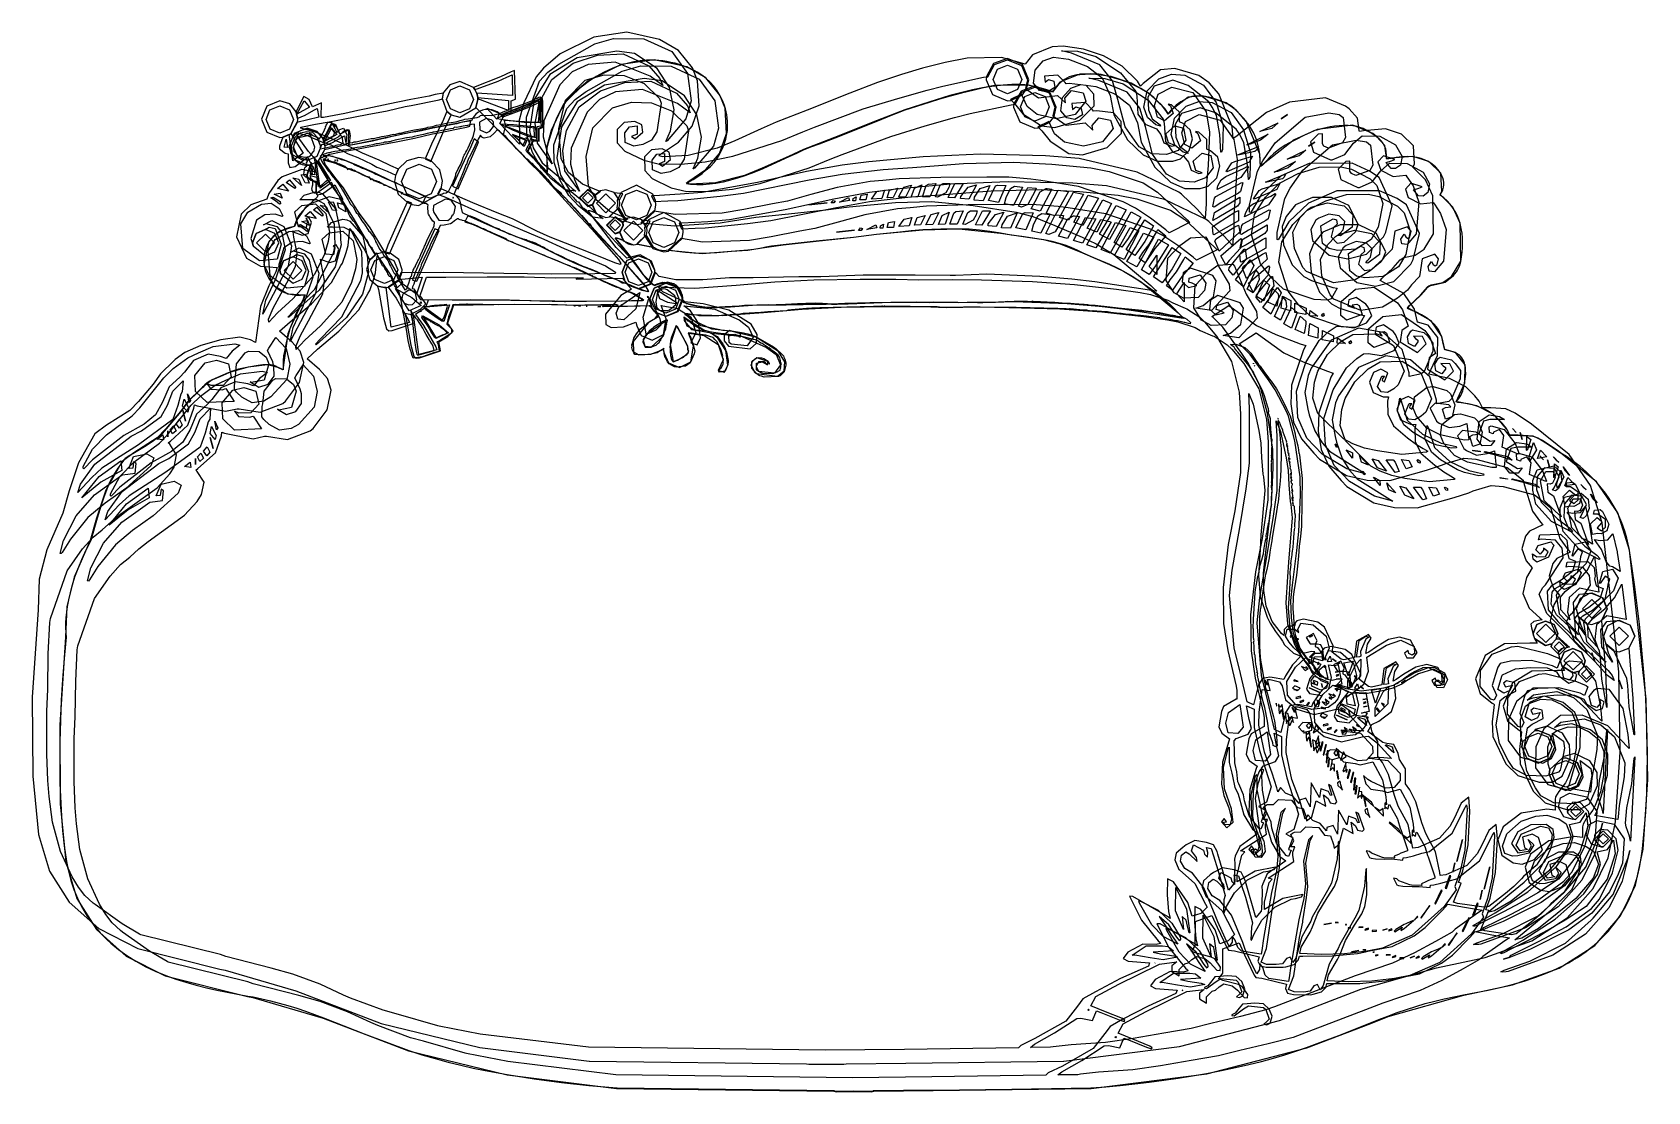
# Model space of a CAD drawing. Extents: x 0 to 208, y 1 to 205.
# Drawn here: x 0.01 to 41.62, y 0.93 to 28.22 of the extents above.
import ezdxf

# ---------------------------------------------------------------- set-up
doc = ezdxf.new("R2010")
doc.units = 0

msp = doc.modelspace()

# ---------------------------------------------------------------- linework, layer by layer
at = {"layer": 'Edge.Cuts'}
for p, q in [((15.6187, 27.478), (15.5122, 27.4604)), ((15.725, 27.4908), (15.6187, 27.478)), ((15.8313, 27.4988), (15.725, 27.4908)), ((15.9375, 27.502), (15.8313, 27.4988)), ((16.0434, 27.5004), (15.9375, 27.502)), ((16.1493, 27.4941), (16.0434, 27.5004)), ((16.2548, 27.483), (16.1493, 27.4941)), ((16.3602, 27.4671), (16.2548, 27.483)), ((16.4653, 27.4465), (16.3602, 27.4671)), ((14.5365, 27.0791), (14.3318, 26.9481)), ((14.7477, 27.195), (14.5365, 27.0791)), ((14.856, 27.247), (14.7477, 27.195)), ((14.9661, 27.295), (14.856, 27.247)), ((15.0782, 27.3388), (14.9661, 27.295)), ((15.1924, 27.3785), (15.0782, 27.3388)), ((15.299, 27.4106), (15.1924, 27.3785)), ((15.4057, 27.4379), (15.299, 27.4106)), ((15.5122, 27.4604), (15.4057, 27.4379)), ((16.5702, 27.4212), (16.4653, 27.4465)), ((16.6747, 27.3912), (16.5702, 27.4212)), ((16.779, 27.3564), (16.6747, 27.3912)), ((16.8829, 27.317), (16.779, 27.3564)), ((17.0154, 27.2582), (16.8829, 27.317)), ((17.1415, 27.191), (17.0154, 27.2582)), ((17.2608, 27.1151), (17.1415, 27.191)), ((17.3728, 27.0298), (17.2608, 27.1151)), ((26.7212, 27.0701), (26.6598, 27.0405)), ((26.7852, 27.0937), (26.7212, 27.0701)), ((26.852, 27.1108), (26.7852, 27.0937)), ((26.9218, 27.1213), (26.852, 27.1108)), ((26.995, 27.1249), (26.9218, 27.1213)), ((27.1371, 27.1297), (26.995, 27.1249)), ((27.2792, 27.1402), (27.1371, 27.1297)), ((27.3477, 27.1458), (27.2792, 27.1402)), ((27.4149, 27.1455), (27.3477, 27.1458)), ((27.4811, 27.1402), (27.4149, 27.1455)), ((27.5463, 27.1306), (27.4811, 27.1402)), ((27.6747, 27.1013), (27.5463, 27.1306)), ((27.8018, 27.0634), (27.6747, 27.1013)), ((28.0649, 26.9846), (27.8018, 27.0634)), ((14.1109, 26.7695), (13.9015, 26.5793)), ((14.2192, 26.8624), (14.1109, 26.7695)), ((14.3318, 26.9481), (14.2192, 26.8624)), ((17.4768, 26.9348), (17.3728, 27.0298)), ((17.5723, 26.8296), (17.4768, 26.9348)), ((17.6588, 26.7139), (17.5723, 26.8296)), ((17.7358, 26.587), (17.6588, 26.7139)), ((23.9444, 26.6552), (23.6524, 26.5793)), ((24.2364, 26.7253), (23.9444, 26.6552)), ((24.5178, 26.7877), (24.2364, 26.7253)), ((24.6611, 26.8128), (24.5178, 26.7877)), ((24.805, 26.8329), (24.6611, 26.8128)), ((25.0252, 26.8591), (24.805, 26.8329)), ((25.2468, 26.8751), (25.0252, 26.8591)), ((25.3577, 26.8772), (25.2468, 26.8751)), ((25.4685, 26.8739), (25.3577, 26.8772)), ((25.5788, 26.8646), (25.4685, 26.8739)), ((25.6887, 26.8483), (25.5788, 26.8646)), ((25.844, 26.8186), (25.6887, 26.8483)), ((25.998, 26.7839), (25.844, 26.8186)), ((26.149, 26.7391), (25.998, 26.7839)), ((26.223, 26.7114), (26.149, 26.7391)), ((26.2957, 26.6792), (26.223, 26.7114)), ((26.386, 26.8041), (26.2957, 26.6792)), ((26.434, 26.8629), (26.386, 26.8041)), ((26.4878, 26.9174), (26.434, 26.8629)), ((26.5433, 26.9638), (26.4878, 26.9174)), ((26.6005, 27.0049), (26.5433, 26.9638)), ((26.6598, 27.0405), (26.6005, 27.0049)), ((28.1929, 26.9424), (28.0649, 26.9846)), ((28.3165, 26.8944), (28.1929, 26.9424)), ((28.4415, 26.8367), (28.3165, 26.8944)), ((28.5626, 26.7729), (28.4415, 26.8367)), ((28.6791, 26.7026), (28.5626, 26.7729)), ((28.7912, 26.6254), (28.6791, 26.7026)), ((11.6792, 26.2279), (11.6115, 26.2117)), ((11.75, 26.2335), (11.6792, 26.2279)), ((11.8011, 26.2307), (11.75, 26.2335)), ((11.8505, 26.2225), (11.8011, 26.2307)), ((11.8979, 26.2092), (11.8505, 26.2225)), ((12.4396, 26.2268), (12.2655, 26.1587)), ((12.795, 26.3565), (12.4396, 26.2268)), ((12.9295, 26.418), (12.795, 26.3565)), ((13.0639, 26.4794), (12.9295, 26.418)), ((13.1561, 26.5178), (13.0639, 26.4794)), ((13.1644, 26.4234), (13.1561, 26.5178)), ((13.1673, 26.3302), (13.1644, 26.4234)), ((13.1648, 26.1461), (13.1673, 26.3302)), ((13.7094, 26.3565), (13.6116, 26.1936)), ((13.7492, 26.4172), (13.7094, 26.3565)), ((13.7968, 26.4737), (13.7492, 26.4172)), ((13.9015, 26.5793), (13.7968, 26.4737)), ((17.8098, 26.4208), (17.7358, 26.587)), ((17.8407, 26.3352), (17.8098, 26.4208)), ((17.8665, 26.2489), (17.8407, 26.3352)), ((17.9006, 26.0919), (17.8665, 26.2489)), ((23.1145, 26.4103), (22.4921, 26.2105)), ((23.3835, 26.4977), (23.1145, 26.4103)), ((23.6524, 26.5793), (23.3835, 26.4977)), ((28.8981, 26.5411), (28.7912, 26.6254)), ((28.9994, 26.4492), (28.8981, 26.5411)), ((29.0951, 26.3493), (28.9994, 26.4492)), ((29.1849, 26.2412), (29.0951, 26.3493)), ((29.2272, 26.1788), (29.1849, 26.2412)), ((29.3762, 26.24), (29.3308, 26.1797)), ((29.4256, 26.2944), (29.3762, 26.24)), ((29.4784, 26.3436), (29.4256, 26.2944)), ((29.5345, 26.3882), (29.4784, 26.3436)), ((29.5935, 26.4288), (29.5345, 26.3882)), ((29.655, 26.4661), (29.5935, 26.4288)), ((29.7843, 26.5332), (29.655, 26.4661)), ((29.8303, 26.5528), (29.7843, 26.5332)), ((29.8763, 26.5662), (29.8303, 26.5528)), ((29.9226, 26.5744), (29.8763, 26.5662)), ((29.9686, 26.5783), (29.9226, 26.5744)), ((30.0609, 26.5775), (29.9686, 26.5783)), ((30.1529, 26.5716), (30.0609, 26.5775)), ((30.233, 26.5631), (30.1529, 26.5716)), ((30.3118, 26.5493), (30.233, 26.5631)), ((30.3894, 26.5308), (30.3118, 26.5493)), ((30.4661, 26.5082), (30.3894, 26.5308)), ((30.6177, 26.4528), (30.4661, 26.5082)), ((30.7678, 26.3872), (30.6177, 26.4528)), ((30.8398, 26.3496), (30.7678, 26.3872)), ((30.907, 26.3056), (30.8398, 26.3496)), ((30.9696, 26.2543), (30.907, 26.3056)), ((31.0292, 26.1951), (30.9696, 26.2543)), ((7.7236, 25.857), (7.62273, 25.6563)), ((7.77115, 25.8601), (7.7236, 25.857)), ((7.81004, 25.8474), (7.77115, 25.8601)), ((7.8403, 25.8203), (7.81004, 25.8474)), ((7.86191, 25.7802), (7.8403, 25.8203)), ((10.9508, 25.8647), (10.4744, 25.7802)), ((11.0277, 25.8839), (10.9508, 25.8647)), ((11.1045, 25.9031), (11.0277, 25.8839)), ((11.3273, 25.9415), (11.1045, 25.9031)), ((11.3553, 26.0026), (11.3273, 25.9415)), ((11.3923, 26.0585), (11.3553, 26.0026)), ((11.4374, 26.1082), (11.3923, 26.0585)), ((11.4897, 26.1509), (11.4374, 26.1082)), ((11.548, 26.1857), (11.4897, 26.1509)), ((11.6115, 26.2117), (11.548, 26.1857)), ((11.943, 26.1913), (11.8979, 26.2092)), ((11.9857, 26.169), (11.943, 26.1913)), ((12.0255, 26.1428), (11.9857, 26.169)), ((12.0623, 26.1129), (12.0255, 26.1428)), ((12.0958, 26.0799), (12.0623, 26.1129)), ((12.2655, 26.1587), (12.0958, 26.0799)), ((13.1637, 25.9635), (13.1648, 26.1461)), ((13.1685, 25.8721), (13.1637, 25.9635)), ((13.1792, 25.7802), (13.1685, 25.8721)), ((13.4533, 25.8562), (13.3944, 25.6803)), ((13.526, 26.027), (13.4533, 25.8562)), ((13.6116, 26.1936), (13.526, 26.027)), ((17.9203, 25.9319), (17.9006, 26.0919)), ((17.9237, 25.8509), (17.9203, 25.9319)), ((17.9226, 25.7691), (17.9237, 25.8509)), ((21.7852, 25.9339), (20.6864, 25.4959)), ((22.1387, 26.075), (21.7852, 25.9339)), ((22.3147, 26.1446), (22.1387, 26.075)), ((22.4921, 26.2105), (22.3147, 26.1446)), ((29.2695, 26.1106), (29.2272, 26.1788)), ((29.3059, 26.148), (29.2695, 26.1106)), ((29.3308, 26.1797), (29.3059, 26.148)), ((31.1587, 26.0568), (31.0292, 26.1951)), ((31.2826, 25.9185), (31.1587, 26.0568)), ((31.3557, 25.8242), (31.2826, 25.9185)), ((31.4198, 25.7258), (31.3557, 25.8242)), ((33.559, 25.8032), (33.4439, 25.786)), ((33.6747, 25.8147), (33.559, 25.8032)), ((33.791, 25.82), (33.6747, 25.8147)), ((33.9081, 25.8189), (33.791, 25.82)), ((34.0258, 25.8109), (33.9081, 25.8189)), ((34.0969, 25.7998), (34.0258, 25.8109)), ((34.1655, 25.7838), (34.0969, 25.7998)), ((6.66795, 25.3944), (6.65691, 25.3503)), ((6.68302, 25.4367), (6.66795, 25.3944)), ((6.72442, 25.515), (6.68302, 25.4367)), ((6.77945, 25.5833), (6.72442, 25.515)), ((6.84631, 25.6397), (6.77945, 25.5833)), ((6.92339, 25.6823), (6.84631, 25.6397)), ((6.96521, 25.6979), (6.92339, 25.6823)), ((7.00893, 25.7093), (6.96521, 25.6979)), ((7.05431, 25.7163), (7.00893, 25.7093)), ((7.10121, 25.7187), (7.05431, 25.7163)), ((7.16914, 25.7138), (7.10121, 25.7187)), ((7.23411, 25.6994), (7.16914, 25.7138)), ((7.2953, 25.6762), (7.23411, 25.6994)), ((7.35191, 25.6448), (7.2953, 25.6762)), ((7.40308, 25.6058), (7.35191, 25.6448)), ((7.44806, 25.5599), (7.40308, 25.6058)), ((7.48602, 25.5077), (7.44806, 25.5599)), ((7.51614, 25.4498), (7.48602, 25.5077)), ((7.62273, 25.6563), (7.51614, 25.4498)), ((7.90128, 25.687), (7.86191, 25.7802)), ((7.94641, 25.5881), (7.90128, 25.687)), ((7.97365, 25.6053), (7.94641, 25.5881)), ((7.99865, 25.6265), (7.97365, 25.6053)), ((8.04725, 25.6707), (7.99865, 25.6265)), ((8.07361, 25.6886), (8.04725, 25.6707)), ((8.10307, 25.7005), (8.07361, 25.6886)), ((8.13708, 25.7036), (8.10307, 25.7005)), ((8.1769, 25.6957), (8.13708, 25.7036)), ((8.16925, 25.3114), (8.19096, 25.4093)), ((8.1933, 25.6492), (8.1769, 25.6957)), ((8.19096, 25.4093), (8.20476, 25.5064)), ((8.20273, 25.6021), (8.1933, 25.6492)), ((8.20623, 25.5545), (8.20273, 25.6021)), ((8.20476, 25.5064), (8.20623, 25.5545)), ((8.77626, 25.419), (8.23069, 25.3114)), ((8.94531, 25.4575), (8.77626, 25.419)), ((9.11436, 25.4959), (8.94531, 25.4575)), ((9.24116, 25.5257), (9.11436, 25.4959)), ((9.36794, 25.5497), (9.24116, 25.5257)), ((9.62631, 25.6092), (9.36794, 25.5497)), ((9.75802, 25.6361), (9.62631, 25.6092)), ((9.89044, 25.6572), (9.75802, 25.6361)), ((10.0379, 25.6808), (9.89044, 25.6572)), ((10.1824, 25.713), (10.0379, 25.6808)), ((10.327, 25.748), (10.1824, 25.713)), ((10.4744, 25.7802), (10.327, 25.748)), ((12.7796, 25.1501), (12.9257, 25.4267)), ((12.9257, 25.4267), (13.0716, 25.4114)), ((13.0716, 25.7341), (13.1792, 25.7802)), ((13.0716, 25.4114), (13.0716, 25.7341)), ((13.3243, 25.4603), (13.2939, 25.3486)), ((13.3944, 25.6803), (13.3243, 25.4603)), ((17.8349, 25.3328), (17.8744, 25.4652)), ((17.8744, 25.4652), (17.9048, 25.6034)), ((17.9048, 25.6034), (17.9164, 25.6867)), ((17.9164, 25.6867), (17.9226, 25.7691)), ((20.6864, 25.4959), (20.2839, 25.3422)), ((31.4751, 25.6236), (31.4198, 25.7258)), ((31.5219, 25.518), (31.4751, 25.6236)), ((31.5603, 25.409), (31.5219, 25.518)), ((31.5908, 25.2972), (31.5603, 25.409)), ((32.512, 25.4344), (32.3963, 25.3768)), ((32.8018, 25.5804), (32.512, 25.4344)), ((32.9505, 25.6483), (32.8018, 25.5804)), ((33.0267, 25.6779), (32.9505, 25.6483)), ((33.1035, 25.7033), (33.0267, 25.6779)), ((33.2164, 25.7357), (33.1035, 25.7033)), ((33.3299, 25.7634), (33.2164, 25.7357)), ((33.4439, 25.786), (33.3299, 25.7634)), ((34.2327, 25.7631), (34.1655, 25.7838)), ((34.2976, 25.7379), (34.2327, 25.7631)), ((34.3608, 25.7084), (34.2976, 25.7379)), ((34.4223, 25.6748), (34.3608, 25.7084)), ((34.5406, 25.5958), (34.4223, 25.6748)), ((34.6326, 25.5266), (34.5406, 25.5958)), ((34.704, 25.4748), (34.6326, 25.5266)), ((34.7633, 25.4175), (34.704, 25.4748)), ((34.8107, 25.3549), (34.7633, 25.4175)), ((6.65017, 25.3046), (6.64785, 25.2577)), ((6.64785, 25.2577), (6.65025, 25.2107)), ((6.65691, 25.3503), (6.65017, 25.3046)), ((6.65025, 25.2107), (6.65722, 25.1651)), ((6.65722, 25.1651), (6.66862, 25.121)), ((6.66862, 25.121), (6.68409, 25.0787)), ((6.68409, 25.0787), (6.72645, 25.0004)), ((6.72645, 25.0004), (6.7823, 24.9321)), ((8.23069, 25.3114), (8.16925, 25.3114)), ((13.2791, 24.6199), (12.7796, 25.1501)), ((13.2629, 25.1322), (13.2608, 25.032)), ((13.2608, 25.032), (13.266, 24.9331)), ((13.2715, 25.2346), (13.2629, 25.1322)), ((13.2939, 25.3486), (13.2715, 25.2346)), ((17.5741, 24.8665), (17.6558, 24.9733)), ((17.6558, 24.9733), (17.7261, 25.0867)), ((17.7261, 25.0867), (17.7856, 25.2066)), ((17.7856, 25.2066), (17.8349, 25.3328)), ((19.503, 25.0118), (19.1678, 24.8581)), ((19.6951, 25.1001), (19.503, 25.0118)), ((19.8873, 25.1885), (19.6951, 25.1001)), ((20.0845, 25.2668), (19.8873, 25.1885)), ((20.2839, 25.3422), (20.0845, 25.2668)), ((31.6134, 25.1826), (31.5908, 25.2972)), ((31.6283, 25.0656), (31.6134, 25.1826)), ((31.6515, 24.7659), (31.6283, 25.0656)), ((31.8905, 25.0022), (31.8033, 24.91)), ((31.9825, 25.0886), (31.8905, 25.0022)), ((32.0788, 25.1693), (31.9825, 25.0886)), ((32.1798, 25.2442), (32.0788, 25.1693)), ((32.2856, 25.3134), (32.1798, 25.2442)), ((32.3963, 25.3768), (32.2856, 25.3134)), ((34.8468, 25.2874), (34.8107, 25.3549)), ((34.873, 25.2153), (34.8468, 25.2874)), ((34.8891, 25.1387), (34.873, 25.2153)), ((34.8959, 25.058), (34.8891, 25.1387)), ((34.8942, 24.9733), (34.8959, 25.058)), ((34.9018, 24.9503), (34.8942, 24.9733)), ((35.0017, 24.9657), (34.9518, 24.958)), ((35.1445, 24.9956), (35.0017, 24.9657)), ((35.2859, 25.0147), (35.1445, 24.9956)), ((35.4273, 25.0208), (35.2859, 25.0147)), ((35.5704, 25.0118), (35.4273, 25.0208)), ((35.6808, 24.993), (35.5704, 25.0118)), ((35.7869, 24.9651), (35.6808, 24.993)), ((35.8882, 24.9276), (35.7869, 24.9651)), ((6.7823, 24.9321), (6.8497, 24.8756)), ((6.8497, 24.8756), (6.9266, 24.833)), ((6.9266, 24.833), (6.96803, 24.8174)), ((6.96803, 24.8174), (7.01113, 24.806)), ((7.01113, 24.806), (7.05558, 24.799)), ((7.05558, 24.799), (7.10119, 24.7966)), ((7.10119, 24.5738), (7.09159, 24.5363)), ((7.18571, 24.8043), (7.10119, 24.5738)), ((7.10119, 24.7966), (7.14631, 24.7976)), ((7.14631, 24.7976), (7.18571, 24.8043)), ((13.266, 24.9331), (13.2791, 24.8351)), ((13.2791, 24.8351), (13.2866, 24.7831)), ((13.2877, 24.7304), (13.2791, 24.6199)), ((13.2866, 24.7831), (13.2877, 24.7304)), ((17.1556, 24.5018), (17.2658, 24.5866)), ((17.2658, 24.5866), (17.3746, 24.6737)), ((17.3746, 24.6737), (17.4806, 24.7666)), ((17.4806, 24.7666), (17.5741, 24.8665)), ((18.5963, 24.6065), (18.3658, 24.52)), ((18.8269, 24.7044), (18.5963, 24.6065)), ((19.1678, 24.8581), (18.8269, 24.7044)), ((31.6916, 24.7918), (31.6515, 24.7659)), ((31.7206, 24.812), (31.6916, 24.7918)), ((31.8033, 24.91), (31.7206, 24.812)), ((34.9518, 24.958), (34.9018, 24.9503)), ((35.9833, 24.8802), (35.8882, 24.9276)), ((36.0722, 24.8223), (35.9833, 24.8802)), ((36.1538, 24.7535), (36.0722, 24.8223)), ((36.2277, 24.6734), (36.1538, 24.7535)), ((36.2926, 24.5815), (36.2277, 24.6734)), ((36.3214, 24.5257), (36.2926, 24.5815)), ((7.09159, 24.5363), (7.09038, 24.5187)), ((7.09038, 24.5187), (7.09348, 24.5046)), ((7.09348, 24.5046), (7.1217, 24.4684)), ((7.1217, 24.4684), (7.15207, 24.4335)), ((7.15207, 24.4335), (7.18966, 24.4074)), ((7.18966, 24.4074), (7.21275, 24.3998)), ((7.21275, 24.3998), (7.23947, 24.3971)), ((7.23947, 24.3971), (7.28175, 24.3923)), ((7.28175, 24.3923), (7.324, 24.3817)), ((7.324, 24.1512), (7.3203, 24.1168)), ((7.324, 24.3817), (7.33503, 24.3529)), ((7.32942, 24.2088), (7.324, 24.1512)), ((7.33839, 24.2664), (7.32942, 24.2088)), ((7.33503, 24.3529), (7.3402, 24.3241)), ((7.3402, 24.3241), (7.33839, 24.2664)), ((16.8674, 24.3202), (16.8934, 24.3423)), ((16.9203, 24.3058), (16.8674, 24.3202)), ((16.8934, 24.3423), (16.9136, 24.3586)), ((16.9136, 24.3586), (16.9781, 24.3895)), ((16.9674, 24.2972), (16.9203, 24.3058)), ((17.1299, 24.2879), (16.9674, 24.2972)), ((16.9781, 24.3895), (17.0396, 24.4241)), ((17.0396, 24.4241), (17.1556, 24.5018)), ((17.2939, 24.2924), (17.1299, 24.2879)), ((17.4579, 24.3069), (17.2939, 24.2924)), ((17.6204, 24.3279), (17.4579, 24.3069)), ((17.8093, 24.3622), (17.6204, 24.3279)), ((17.996, 24.4067), (17.8093, 24.3622)), ((18.1813, 24.4598), (17.996, 24.4067)), ((18.3658, 24.52), (18.1813, 24.4598)), ((36.3158, 24.1051), (36.3423, 24.1659)), ((36.3437, 24.4681), (36.3214, 24.5257)), ((36.3423, 24.1659), (36.3595, 24.227)), ((36.3592, 24.4091), (36.3437, 24.4681)), ((36.3674, 24.349), (36.3592, 24.4091)), ((36.3595, 24.227), (36.3677, 24.2882)), ((36.3677, 24.2882), (36.3674, 24.349)), ((7.08053, 23.7166), (7.05507, 23.6901)), ((7.10886, 23.7401), (7.08053, 23.7166)), ((7.1372, 23.7636), (7.10886, 23.7401)), ((7.16265, 23.79), (7.1372, 23.7636)), ((7.19598, 23.8296), (7.16265, 23.79)), ((7.23129, 23.8636), (7.19598, 23.8296)), ((7.29919, 23.9205), (7.23129, 23.8636)), ((7.32736, 23.9461), (7.29919, 23.9205)), ((7.3203, 24.1168), (7.3231, 24.084)), ((7.3231, 24.084), (7.33594, 24.0539)), ((7.34875, 23.9717), (7.32736, 23.9461)), ((7.33594, 24.0539), (7.36244, 24.0282)), ((7.36117, 23.9986), (7.34875, 23.9717)), ((7.36244, 24.0282), (7.36117, 23.9986)), ((36.2774, 24.0282), (36.2935, 24.0638)), ((36.3711, 23.9536), (36.2774, 24.0282)), ((36.2935, 24.0638), (36.3158, 24.1051)), ((36.4563, 23.8741), (36.3711, 23.9536)), ((36.5325, 23.7894), (36.4563, 23.8741)), ((36.6011, 23.6997), (36.5325, 23.7894)), ((6.81617, 23.3207), (6.80344, 23.2839)), ((6.82455, 23.3597), (6.81617, 23.3207)), ((6.837, 23.412), (6.82455, 23.3597)), ((6.85624, 23.46), (6.837, 23.412)), ((6.88131, 23.5041), (6.85624, 23.46)), ((6.911, 23.5451), (6.88131, 23.5041)), ((6.98017, 23.6201), (6.911, 23.5451)), ((7.05507, 23.6901), (6.98017, 23.6201)), ((36.6609, 23.605), (36.6011, 23.6997)), ((36.7128, 23.5052), (36.6609, 23.605)), ((36.7563, 23.4004), (36.7128, 23.5052)), ((36.7922, 23.2906), (36.7563, 23.4004)), ((6.16195, 22.893), (6.1138, 22.8267)), ((6.21887, 22.9556), (6.16195, 22.893)), ((6.28503, 23.0137), (6.21887, 22.9556)), ((6.36086, 23.0666), (6.28503, 23.0137)), ((6.44691, 23.1138), (6.36086, 23.0666)), ((6.5436, 23.1545), (6.44691, 23.1138)), ((6.65138, 23.188), (6.5436, 23.1545)), ((6.77076, 23.2137), (6.65138, 23.188)), ((6.80344, 23.2839), (6.77076, 23.2137)), ((15.0388, 22.9141), (15.0676, 22.917)), ((15.2339, 22.6809), (15.0388, 22.9141)), ((15.0676, 22.917), (15.0777, 22.9173)), ((15.0777, 22.9173), (15.0849, 22.914)), ((15.0849, 22.914), (15.1694, 22.8804)), ((20.2024, 22.8449), (21.1629, 22.9448)), ((21.1629, 22.9448), (21.7623, 23.0216)), ((21.7623, 23.0216), (22.3577, 23.0821)), ((22.3577, 23.0821), (22.6548, 23.1113)), ((22.6548, 23.1113), (22.9533, 23.1369)), ((22.9533, 23.1369), (23.1838, 23.1502)), ((23.1838, 23.1502), (23.4143, 23.157)), ((23.4143, 23.157), (23.8754, 23.1599)), ((23.8754, 23.1599), (24.145, 23.1528)), ((24.145, 23.1528), (24.4132, 23.1321)), ((24.4132, 23.1321), (24.6814, 23.0983)), ((24.6814, 23.0983), (24.9511, 23.0523)), ((24.9511, 23.0523), (25.2277, 23.0054)), ((25.2277, 23.0054), (25.5044, 22.9649)), ((25.5044, 22.9649), (25.781, 22.9259)), ((25.781, 22.9259), (26.0576, 22.8833)), ((36.8195, 23.1692), (36.7922, 23.2906)), ((36.839, 23.0473), (36.8195, 23.1692)), ((36.8503, 22.925), (36.839, 23.0473)), ((36.8545, 22.8026), (36.8503, 22.925)), ((5.99925, 22.5362), (5.98779, 22.4607)), ((6.01714, 22.6112), (5.99925, 22.5362)), ((6.04187, 22.6851), (6.01714, 22.6112)), ((6.0739, 22.7571), (6.04187, 22.6851)), ((6.1138, 22.8267), (6.0739, 22.7571)), ((15.1694, 22.8804), (15.2539, 22.8526)), ((15.4182, 22.4434), (15.2339, 22.6809)), ((15.2539, 22.8526), (15.3054, 22.8066)), ((15.3054, 22.8066), (15.3663, 22.7728)), ((15.3663, 22.7728), (15.4344, 22.7521)), ((15.4344, 22.7521), (15.5075, 22.745)), ((15.5075, 22.745), (15.5536, 22.7498)), ((15.5536, 22.7498), (15.5997, 22.7604)), ((15.5997, 22.7604), (15.8187, 22.7152)), ((15.8187, 22.7152), (16.0377, 22.6758)), ((16.0377, 22.6758), (16.0935, 22.6444)), ((16.0935, 22.6444), (16.1558, 22.6201)), ((16.1558, 22.6201), (16.2225, 22.6045)), ((16.2225, 22.6045), (16.2913, 22.599)), ((16.2913, 22.599), (16.3451, 22.6038)), ((16.3451, 22.6038), (16.3988, 22.6144)), ((16.3988, 22.6144), (16.6177, 22.5785)), ((16.6177, 22.5785), (16.8358, 22.5519)), ((16.8358, 22.5519), (17.0526, 22.5355)), ((17.0526, 22.5355), (17.2671, 22.5298)), ((17.2671, 22.5298), (17.4561, 22.535)), ((17.4561, 22.535), (17.6436, 22.5481)), ((17.6436, 22.5481), (18.0202, 22.5836)), ((18.0202, 22.5836), (18.2286, 22.5961)), ((18.2286, 22.5961), (18.4428, 22.6144)), ((18.4428, 22.6144), (18.6032, 22.6316)), ((18.6032, 22.6316), (18.7578, 22.6605)), ((18.7578, 22.6605), (18.9044, 22.6943)), ((18.9044, 22.6943), (19.0546, 22.7181)), ((19.0546, 22.7181), (19.3572, 22.7527)), ((19.3572, 22.7527), (20.2024, 22.8449)), ((26.0576, 22.8833), (26.1659, 22.8622)), ((26.1659, 22.8622), (26.2728, 22.8353)), ((26.2728, 22.8353), (26.4879, 22.7757)), ((26.4879, 22.7757), (26.6351, 22.7332)), ((26.6351, 22.7332), (26.778, 22.6778)), ((26.778, 22.6778), (26.918, 22.6137)), ((26.918, 22.6137), (27.0565, 22.5452)), ((27.0565, 22.5452), (27.2306, 22.467)), ((36.828, 22.4361), (36.843, 22.5579)), ((36.843, 22.5579), (36.852, 22.6802)), ((36.852, 22.6802), (36.8545, 22.8026)), ((5.98226, 22.3854), (5.98212, 22.3109)), ((5.98212, 22.3109), (5.98703, 22.2379)), ((5.98779, 22.4607), (5.98226, 22.3854)), ((5.98703, 22.2379), (5.99854, 22.1612)), ((5.99854, 22.1612), (6.01593, 22.0867)), ((6.01593, 22.0867), (6.0393, 22.0146)), ((15.5952, 22.2031), (15.4182, 22.4434)), ((15.7688, 21.9612), (15.5952, 22.2031)), ((27.2306, 22.467), (27.4062, 22.3925)), ((27.4062, 22.3925), (27.7558, 22.2455)), ((27.7558, 22.2455), (27.9392, 22.1629)), ((27.9392, 22.1629), (28.0292, 22.118)), ((28.0292, 22.118), (28.1169, 22.0688)), ((28.1169, 22.0688), (28.3464, 21.9362)), ((36.6939, 22.0463), (36.7258, 22.0947)), ((36.7258, 22.0947), (36.7529, 22.1457)), ((36.7529, 22.1457), (36.7755, 22.1993)), ((36.7755, 22.1993), (36.7936, 22.2556)), ((36.7936, 22.2556), (36.8074, 22.3147)), ((36.8074, 22.3147), (36.828, 22.4361)), ((6.0393, 22.0146), (6.06865, 21.9449)), ((6.06865, 21.9449), (6.10412, 21.8778)), ((6.10412, 21.8778), (6.14586, 21.8132)), ((6.14586, 21.8132), (6.19387, 21.7514)), ((6.19387, 21.7514), (6.24825, 21.6923)), ((6.24825, 21.6923), (6.33142, 21.6213)), ((15.8282, 21.8834), (15.7688, 21.9612)), ((15.8927, 21.8114), (15.8282, 21.8834)), ((15.9643, 21.7451), (15.8927, 21.8114)), ((16.0454, 21.6846), (15.9643, 21.7451)), ((16.0861, 21.7106), (16.0454, 21.6846)), ((16.1275, 21.7313), (16.0861, 21.7106)), ((16.1696, 21.7472), (16.1275, 21.7313)), ((16.2125, 21.7586), (16.1696, 21.7472)), ((16.3004, 21.77), (16.2125, 21.7586)), ((16.3911, 21.7691), (16.3004, 21.77)), ((16.4384, 21.7644), (16.3911, 21.7691)), ((16.4822, 21.7558), (16.4384, 21.7644)), ((16.5227, 21.7431), (16.4822, 21.7558)), ((16.5602, 21.7259), (16.5227, 21.7431)), ((16.5948, 21.7041), (16.5602, 21.7259)), ((16.6267, 21.6773), (16.5948, 21.7041)), ((16.6561, 21.6453), (16.6267, 21.6773)), ((16.6832, 21.6078), (16.6561, 21.6453)), ((28.3464, 21.9362), (28.5702, 21.7922)), ((28.5702, 21.7922), (28.8219, 21.6112)), ((35.8617, 21.5396), (35.9472, 21.6462)), ((35.9472, 21.6462), (35.9647, 21.6676)), ((35.9647, 21.6676), (35.9842, 21.6846)), ((35.9842, 21.6846), (36.0084, 21.6959)), ((36.0084, 21.6959), (36.0392, 21.7)), ((36.0392, 21.7), (36.189, 21.7278)), ((36.189, 21.7278), (36.3389, 21.7614)), ((36.3389, 21.7614), (36.3722, 21.7722)), ((36.3722, 21.7722), (36.403, 21.7866)), ((36.403, 21.7866), (36.4597, 21.8239)), ((36.4597, 21.8239), (36.5692, 21.9151)), ((36.5692, 21.9151), (36.6158, 21.9566)), ((36.6158, 21.9566), (36.6573, 22.0002)), ((36.6573, 22.0002), (36.6939, 22.0463)), ((6.33142, 21.6213), (6.41945, 21.5632)), ((6.41945, 21.5632), (6.51219, 21.5176)), ((6.51219, 21.5176), (6.60941, 21.4839)), ((6.60941, 21.4839), (6.71096, 21.4613)), ((6.71096, 21.4613), (6.81662, 21.4492)), ((6.81662, 21.4492), (6.92629, 21.447)), ((7.00128, 21.3388), (6.91004, 21.1583)), ((6.92629, 21.447), (7.03972, 21.4541)), ((7.02047, 21.3907), (7.00128, 21.3388)), ((7.03972, 21.4541), (7.02047, 21.3907)), ((16.7147, 21.5512), (16.6832, 21.6078)), ((16.7398, 21.4954), (16.7147, 21.5512)), ((16.7577, 21.4381), (16.7398, 21.4954)), ((16.7677, 21.3772), (16.7577, 21.4381)), ((16.7677, 21.3388), (16.7677, 21.3772)), ((16.7725, 21.2994), (16.7677, 21.3388)), ((16.7677, 21.3388), (16.7677, 21.3388)), ((16.7888, 21.2706), (16.7725, 21.2994)), ((16.8196, 21.2492), (16.7888, 21.2706)), ((16.8676, 21.2313), (16.8196, 21.2492)), ((17.0798, 21.1794), (16.8676, 21.2313)), ((20.0228, 21.2268), (19.8758, 21.2188)), ((20.1698, 21.2307), (20.0228, 21.2268)), ((20.3167, 21.2278), (20.1698, 21.2307)), ((20.4637, 21.2159), (20.3167, 21.2278)), ((21.0323, 21.2236), (20.7451, 21.2082)), ((21.5778, 21.2457), (21.0323, 21.2236)), ((22.1234, 21.262), (21.5778, 21.2457)), ((22.7919, 21.2649), (22.1234, 21.262)), ((23.4604, 21.262), (22.7919, 21.2649)), ((24.3595, 21.2543), (23.4604, 21.262)), ((24.4978, 21.2543), (24.3595, 21.2543)), ((25.3046, 21.285), (24.4978, 21.2543)), ((25.6446, 21.2842), (25.3046, 21.285)), ((25.9846, 21.2726), (25.6446, 21.2842)), ((26.3247, 21.2537), (25.9846, 21.2726)), ((26.6646, 21.2313), (26.3247, 21.2537)), ((27.4868, 21.1621), (26.6646, 21.2313)), ((28.8219, 21.6112), (29.0669, 21.4224)), ((29.0669, 21.4224), (29.1857, 21.3234)), ((29.1857, 21.3234), (29.3017, 21.2206)), ((29.3017, 21.2206), (29.4143, 21.1132)), ((35.4857, 21.1698), (35.628, 21.3043)), ((35.628, 21.3043), (35.7702, 21.4387)), ((35.7702, 21.4387), (35.8617, 21.5396)), ((6.82455, 20.9777), (6.70545, 20.7155)), ((6.91004, 21.1583), (6.82455, 20.9777)), ((17.2979, 21.139), (17.0798, 21.1794)), ((17.3869, 21.1299), (17.2979, 21.139)), ((17.4752, 21.1251), (17.3869, 21.1299)), ((17.6504, 21.1256), (17.4752, 21.1251)), ((17.8241, 21.1348), (17.6504, 21.1256)), ((17.9971, 21.1468), (17.8241, 21.1348)), ((18.3362, 21.1727), (17.9971, 21.1468)), ((18.681, 21.1928), (18.3362, 21.1727)), ((18.9845, 21.1957), (18.681, 21.1928)), ((19.288, 21.1928), (18.9845, 21.1957)), ((19.435, 21.1935), (19.288, 21.1928)), ((19.5819, 21.1997), (19.435, 21.1935)), ((19.8758, 21.2188), (19.5819, 21.1997)), ((20.6033, 21.2063), (20.4637, 21.2159)), ((20.7451, 21.2082), (20.6033, 21.2063)), ((27.7865, 21.1246), (27.4868, 21.1621)), ((28.0862, 21.0929), (27.7865, 21.1246)), ((28.4663, 21.0548), (28.0862, 21.0929)), ((28.8459, 21.0065), (28.4663, 21.0548)), ((29.2241, 20.9438), (28.8459, 21.0065)), ((29.4123, 20.9057), (29.2241, 20.9438)), ((29.6, 20.8624), (29.4123, 20.9057)), ((29.4143, 21.1132), (29.523, 21.0007)), ((29.523, 21.0007), (29.5924, 20.9316)), ((29.5924, 20.9316), (29.6768, 20.8547)), ((29.6296, 20.8557), (29.6, 20.8624)), ((29.6, 20.8624), (29.6, 20.8624)), ((29.6768, 20.8547), (29.6296, 20.8557)), ((35.4321, 21.1083), (35.4857, 21.1698)), ((35.532, 21.0622), (35.4321, 21.1083)), ((35.6675, 21.008), (35.532, 21.0622)), ((35.7973, 20.9402), (35.6675, 21.008)), ((35.9209, 20.8623), (35.7973, 20.9402)), ((36.0392, 20.7779), (35.9209, 20.8623)), ((6.60941, 20.4475), (6.55551, 20.2234)), ((6.65166, 20.5833), (6.60941, 20.4475)), ((6.70545, 20.7155), (6.65166, 20.5833)), ((36.1312, 20.6916), (36.0392, 20.7779)), ((36.1718, 20.6443), (36.1312, 20.6916)), ((36.2094, 20.5944), (36.1718, 20.6443)), ((36.2424, 20.542), (36.2094, 20.5944)), ((36.2715, 20.4872), (36.2424, 20.542)), ((36.296, 20.4301), (36.2715, 20.4872)), ((36.3158, 20.3706), (36.296, 20.4301)), ((6.50663, 19.998), (6.48837, 19.8833)), ((6.55551, 20.2234), (6.50663, 19.998)), ((36.357, 20.2026), (36.3158, 20.3706)), ((36.3925, 20.0402), (36.357, 20.2026)), ((36.5367, 20.0076), (36.3925, 20.0402)), ((36.6045, 19.9884), (36.5367, 20.0076)), ((36.6694, 19.9634), (36.6045, 19.9884)), ((5.58743, 19.5946), (5.32423, 19.5388)), ((5.83045, 19.6368), (5.58743, 19.5946)), ((5.95376, 19.6508), (5.83045, 19.6368)), ((6.0792, 19.6561), (5.95376, 19.6508)), ((6.14823, 19.6528), (6.0792, 19.6561)), ((6.21656, 19.6416), (6.14823, 19.6528)), ((6.28345, 19.6204), (6.21656, 19.6416)), ((6.34816, 19.5869), (6.28345, 19.6204)), ((6.40483, 19.5562), (6.34816, 19.5869)), ((6.47877, 19.5254), (6.40483, 19.5562)), ((6.47649, 19.7667), (6.47271, 19.6476)), ((6.47271, 19.6476), (6.47877, 19.5254)), ((6.48837, 19.8833), (6.47649, 19.7667)), ((36.7182, 19.9401), (36.6694, 19.9634)), ((36.7617, 19.9108), (36.7182, 19.9401)), ((36.7998, 19.8761), (36.7617, 19.9108)), ((36.8325, 19.8366), (36.7998, 19.8761)), ((36.8605, 19.7927), (36.8325, 19.8366)), ((36.8833, 19.7451), (36.8605, 19.7927)), ((36.9014, 19.6942), (36.8833, 19.7451)), ((36.9152, 19.6406), (36.9014, 19.6942)), ((36.9268, 19.583), (36.9152, 19.6406)), ((36.9333, 19.5254), (36.9268, 19.583)), ((4.52032, 19.1893), (4.4621, 19.1388)), ((4.58577, 19.231), (4.52032, 19.1893)), ((4.65768, 19.2641), (4.58577, 19.231)), ((4.86514, 19.3506), (4.65768, 19.2641)), ((5.0726, 19.4486), (4.86514, 19.3506)), ((5.13379, 19.4775), (5.0726, 19.4486)), ((5.19627, 19.5017), (5.13379, 19.4775)), ((5.32423, 19.5388), (5.19627, 19.5017)), ((36.8791, 19.05), (36.9076, 19.1796)), ((36.9076, 19.1796), (36.9237, 19.2949)), ((36.9237, 19.2949), (36.9341, 19.4101)), ((36.9341, 19.4101), (36.9333, 19.5254)), ((4.11847, 18.7962), (4.03527, 18.7109)), ((4.20528, 18.88), (4.11847, 18.7962)), ((4.38107, 19.049), (4.20528, 18.88)), ((4.3993, 19.0644), (4.38107, 19.049)), ((4.41178, 19.0798), (4.3993, 19.0644)), ((4.4621, 19.1388), (4.41178, 19.0798)), ((36.6846, 18.6955), (36.7326, 18.751)), ((36.7326, 18.751), (36.7735, 18.8079)), ((36.7735, 18.8079), (36.8077, 18.8663)), ((36.8077, 18.8663), (36.8365, 18.9261)), ((36.8365, 18.9261), (36.8599, 18.9873)), ((36.8599, 18.9873), (36.8791, 19.05)), ((3.84316, 18.4497), (3.65489, 18.2239)), ((3.89156, 18.5153), (3.84316, 18.4497)), ((3.93632, 18.5832), (3.89156, 18.5153)), ((3.98258, 18.6495), (3.93632, 18.5832)), ((4.03527, 18.7109), (3.98258, 18.6495)), ((36.7318, 18.685), (36.6846, 18.6955)), ((36.7614, 18.6802), (36.7318, 18.685)), ((36.8788, 18.6641), (36.7614, 18.6802)), ((36.9945, 18.644), (36.8788, 18.6641)), ((37.108, 18.6187), (36.9945, 18.644)), ((37.2194, 18.587), (37.108, 18.6187)), ((37.3284, 18.5477), (37.2194, 18.587)), ((37.4345, 18.4997), (37.3284, 18.5477)), ((37.5375, 18.4418), (37.4345, 18.4997)), ((37.6374, 18.3728), (37.5375, 18.4418)), ((37.6984, 18.3184), (37.6374, 18.3728)), ((37.7557, 18.2604), (37.6984, 18.3184)), ((3.46665, 18.004), (3.36101, 17.8858)), ((3.65489, 18.2239), (3.46665, 18.004)), ((37.868, 18.1423), (37.7557, 18.2604)), ((37.9287, 18.0732), (37.868, 18.1423)), ((37.9831, 18.004), (37.9287, 18.0732)), ((38.0085, 17.9667), (37.9831, 18.004)), ((38.0283, 17.9252), (38.0085, 17.9667)), ((38.0678, 17.8349), (38.0283, 17.9252)), ((2.9499, 17.5698), (2.64447, 17.3892)), ((3.10046, 17.6659), (2.9499, 17.5698)), ((3.1733, 17.7179), (3.10046, 17.6659)), ((3.24383, 17.7735), (3.1733, 17.7179)), ((3.30457, 17.8279), (3.24383, 17.7735)), ((3.36101, 17.8858), (3.30457, 17.8279)), ((38.2828, 17.8349), (38.0678, 17.8349)), ((38.3808, 17.8236), (38.2828, 17.8349)), ((38.4779, 17.8196), (38.3808, 17.8236)), ((38.5735, 17.8155), (38.4779, 17.8196)), ((38.6672, 17.8042), (38.5735, 17.8155)), ((38.7293, 17.7874), (38.6672, 17.8042)), ((38.7889, 17.7619), (38.7293, 17.7874)), ((38.9054, 17.6966), (38.7889, 17.7619)), ((39.1194, 17.5573), (38.9054, 17.6966)), ((39.3279, 17.4123), (39.1194, 17.5573)), ((2.34479, 17.1664), (2.22149, 16.9906)), ((2.37532, 17.2041), (2.34479, 17.1664)), ((2.4089, 17.2369), (2.37532, 17.2041)), ((2.4831, 17.2922), (2.4089, 17.2369)), ((2.64447, 17.3892), (2.4831, 17.2922)), ((39.5269, 17.2895), (39.3279, 17.4123)), ((39.7106, 17.162), (39.5269, 17.2895)), ((39.8802, 17.0309), (39.7106, 17.162)), ((2.10755, 16.8082), (2.00657, 16.6186)), ((2.22149, 16.9906), (2.10755, 16.8082)), ((40.0357, 16.8968), (39.8802, 17.0309)), ((40.1783, 16.7606), (40.0357, 16.8968)), ((40.3084, 16.6231), (40.1783, 16.7606)), ((1.85578, 16.2457), (1.79442, 16.0666)), ((1.92217, 16.4211), (1.85578, 16.2457)), ((1.96208, 16.5209), (1.92217, 16.4211)), ((2.00657, 16.6186), (1.96208, 16.5209)), ((40.426, 16.4852), (40.3084, 16.6231)), ((40.5322, 16.3476), (40.426, 16.4852)), ((40.6261, 16.2132), (40.5322, 16.3476)), ((1.79442, 16.0666), (1.68397, 15.7065)), ((40.71, 16.0808), (40.6261, 16.2132)), ((40.7847, 15.951), (40.71, 16.0808)), ((40.8502, 15.8248), (40.7847, 15.951)), ((40.9075, 15.7029), (40.8502, 15.8248)), ((1.68397, 15.7065), (1.5226, 15.1302)), ((40.9572, 15.586), (40.9075, 15.7029)), ((41.0348, 15.3705), (40.9572, 15.586)), ((1.5226, 15.1302), (1.39236, 14.8761)), ((41.0887, 15.1849), (41.0348, 15.3705)), ((41.1228, 15.0352), (41.0887, 15.1849)), ((41.1412, 14.9278), (41.1228, 15.0352)), ((1.28026, 14.633), (1.18499, 14.4013)), ((1.39236, 14.8761), (1.28026, 14.633)), ((41.1491, 14.8689), (41.1412, 14.9278)), ((41.2222, 14.4024), (41.1491, 14.8689)), ((1.10527, 14.1814), (1.03977, 13.9739)), ((1.18499, 14.4013), (1.10527, 14.1814)), ((41.2899, 13.93), (41.2222, 14.4024)), ((0.987184, 13.7792), (0.94622, 13.5978)), ((1.03977, 13.9739), (0.987184, 13.7792)), ((41.3512, 13.452), (41.2899, 13.93)), ((0.915568, 13.4301), (0.893918, 13.2766)), ((0.94622, 13.5978), (0.915568, 13.4301)), ((41.4073, 12.9687), (41.3512, 13.452)), ((0.872413, 13.0143), (0.869944, 12.9064)), ((0.869944, 12.9064), (0.875046, 12.7393)), ((0.879968, 13.1379), (0.872413, 13.0143)), ((0.893918, 13.2766), (0.879968, 13.1379)), ((41.4562, 12.4977), (41.4073, 12.9687)), ((0.884831, 12.6406), (0.834742, 12.0832)), ((0.875046, 12.7393), (0.884831, 12.6406)), ((41.4996, 12.0222), (41.4562, 12.4977)), ((0.834742, 12.0832), (0.79371, 11.5411)), ((41.538, 11.5421), (41.4996, 12.0222)), ((0.79371, 11.5411), (0.76174, 11.0133)), ((41.5716, 11.0576), (41.538, 11.5421)), ((0.76174, 11.0133), (0.738826, 10.4989)), ((41.5942, 10.5434), (41.5716, 11.0576)), ((41.5716, 11.0576), (41.5716, 11.0576)), ((0.738826, 10.4989), (0.724001, 9.94248)), ((41.608, 10.0502), (41.5942, 10.5434)), ((41.6131, 9.57622), (41.608, 10.0502)), ((0.724001, 9.94248), (0.720341, 9.40011)), ((41.6097, 9.11944), (41.6131, 9.57622)), ((0.720341, 9.40011), (0.727845, 8.87069)), ((0.727845, 8.87069), (0.74652, 8.35287)), ((41.5956, 8.61302), (41.6097, 9.11944)), ((0.74652, 8.35287), (0.76717, 8.02368)), ((41.5702, 8.12379), (41.5956, 8.61302)), ((0.76717, 8.02368), (0.796464, 7.65558)), ((41.534, 7.64875), (41.5702, 8.12379)), ((0.796464, 7.65558), (0.837285, 7.26152)), ((41.4869, 7.18492), (41.534, 7.64875)), ((0.837285, 7.26152), (0.892516, 6.85452)), ((41.4553, 6.94077), (41.4869, 7.18492)), ((0.892516, 6.85452), (0.942912, 6.60718)), ((41.3574, 6.47553), (41.4121, 6.70416)), ((41.4121, 6.70416), (41.4553, 6.94077)), ((0.942912, 6.60718), (1.00754, 6.36696)), ((1.00754, 6.36696), (1.0862, 6.13446)), ((41.2134, 6.04339), (41.2911, 6.25514)), ((41.2911, 6.25514), (41.3574, 6.47553)), ((1.0862, 6.13446), (1.17874, 5.91035)), ((1.17874, 5.91035), (1.28497, 5.69521)), ((41.0232, 5.64732), (41.124, 5.8407)), ((41.124, 5.8407), (41.2134, 6.04339)), ((1.28497, 5.69521), (1.4047, 5.48975)), ((1.4047, 5.48975), (1.53776, 5.29454)), ((40.8423, 5.36098), (40.9109, 5.46368)), ((40.9109, 5.46368), (41.0232, 5.64732)), ((1.53776, 5.29454), (1.68397, 5.11022)), ((1.68397, 5.11022), (1.76654, 5.01641)), ((1.76654, 5.01641), (1.85288, 4.92511)), ((40.5248, 4.97165), (40.6106, 5.06557)), ((40.6106, 5.06557), (40.6922, 5.16178)), ((40.6922, 5.16178), (40.7695, 5.26031)), ((40.7695, 5.26031), (40.8423, 5.36098)), ((1.85288, 4.92511), (1.94298, 4.83635)), ((1.94298, 4.83635), (2.03683, 4.75016)), ((2.03683, 4.75016), (2.23573, 4.58549)), ((2.23573, 4.58549), (2.44948, 4.43117)), ((40.036, 4.54039), (40.1416, 4.62124)), ((40.1416, 4.62124), (40.2434, 4.70489)), ((40.2434, 4.70489), (40.3411, 4.79123)), ((40.3411, 4.79123), (40.4351, 4.88018)), ((40.4351, 4.88018), (40.5248, 4.97165)), ((2.44948, 4.43117), (2.67801, 4.28729)), ((2.67801, 4.28729), (2.9212, 4.15394)), ((39.3279, 4.119), (39.4546, 4.1812)), ((39.4546, 4.1812), (39.578, 4.24674)), ((39.578, 4.24674), (39.6976, 4.31554)), ((39.6976, 4.31554), (39.8139, 4.38745)), ((39.8139, 4.38745), (39.9271, 4.46244)), ((39.9271, 4.46244), (40.036, 4.54039)), ((2.9212, 4.15394), (3.17901, 4.03123)), ((3.17901, 4.03123), (3.45129, 3.91922)), ((3.45129, 3.91922), (3.70975, 3.82679)), ((3.70975, 3.82679), (3.97163, 3.74455)), ((38.131, 3.68579), (38.4364, 3.7728)), ((38.4364, 3.7728), (38.7375, 3.87251)), ((38.7375, 3.87251), (39.0347, 3.98715)), ((39.0347, 3.98715), (39.182, 4.05079)), ((39.182, 4.05079), (39.3279, 4.119)), ((3.97163, 3.74455), (4.23604, 3.67109)), ((4.23604, 3.67109), (4.50206, 3.60516)), ((4.50206, 3.60516), (4.76882, 3.5453)), ((4.76882, 3.5453), (5.03538, 3.49024)), ((5.03538, 3.49024), (5.56437, 3.38903)), ((5.56437, 3.38903), (5.70269, 3.36598)), ((5.70269, 3.36598), (5.92308, 3.31986)), ((36.3824, 3.32045), (36.6293, 3.37331)), ((36.6293, 3.37331), (36.8768, 3.41977)), ((36.8768, 3.41977), (37.1952, 3.4785)), ((37.1952, 3.4785), (37.5104, 3.54087)), ((37.5104, 3.54087), (37.8225, 3.60925)), ((37.8225, 3.60925), (38.131, 3.68579)), ((5.92308, 3.31986), (6.14595, 3.26788)), ((6.14595, 3.26788), (6.37102, 3.20996)), ((6.37102, 3.20996), (6.59787, 3.14604)), ((6.59787, 3.14604), (6.82619, 3.07594)), ((6.82619, 3.07594), (7.05558, 2.99968)), ((7.05558, 2.99968), (7.28567, 2.91707)), ((7.28567, 2.91707), (7.51614, 2.82809)), ((34.925, 2.87418), (35.1649, 2.9635)), ((35.1649, 2.9635), (35.4059, 3.04695)), ((35.4059, 3.04695), (35.6486, 3.12445)), ((35.6486, 3.12445), (35.8921, 3.19594)), ((35.8921, 3.19594), (36.1368, 3.26133)), ((36.1368, 3.26133), (36.3824, 3.32045)), ((7.51614, 2.82809), (8.56595, 2.41506)), ((33.6626, 2.37668), (34.4791, 2.69745)), ((34.4791, 2.69745), (34.6992, 2.78581)), ((34.6992, 2.78581), (34.925, 2.87418)), ((8.56595, 2.41506), (9.13586, 2.19921)), ((9.13586, 2.19921), (9.71374, 1.99054)), ((32.8348, 2.06739), (33.2494, 2.21985)), ((33.2494, 2.21985), (33.6626, 2.37668)), ((9.71374, 1.99054), (10.0515, 1.87836)), ((10.0515, 1.87836), (10.3887, 1.77766)), ((10.3887, 1.77766), (10.7227, 1.68757)), ((10.7227, 1.68757), (11.0508, 1.60728)), ((31.3509, 1.62388), (31.6746, 1.70428)), ((31.6746, 1.70428), (31.9825, 1.7883)), ((31.9825, 1.7883), (32.2772, 1.87649)), ((32.2772, 1.87649), (32.5602, 1.96932)), ((32.5602, 1.96932), (32.8348, 2.06739)), ((11.0508, 1.60728), (11.3702, 1.53602)), ((11.3702, 1.53602), (11.6782, 1.47294)), ((11.6782, 1.47294), (12.2495, 1.36813)), ((12.2495, 1.36813), (12.9408, 1.26006)), ((12.9408, 1.26006), (13.6422, 1.16642)), ((29.1549, 1.2238), (29.5278, 1.27816)), ((29.5278, 1.27816), (29.8966, 1.33658)), ((29.8966, 1.33658), (30.2607, 1.39886)), ((30.2607, 1.39886), (30.6462, 1.4717)), ((30.6462, 1.4717), (31.0089, 1.54652)), ((31.0089, 1.54652), (31.3509, 1.62388)), ((13.6422, 1.16642), (14.3522, 1.08718)), ((14.3522, 1.08718), (15.0695, 1.02235)), ((15.0695, 1.02235), (15.0772, 1.02235)), ((15.0772, 1.02235), (17.8703, 0.987777)), ((17.8703, 0.987777), (20.6634, 0.953205)), ((20.6634, 0.953205), (20.6913, 0.94265)), ((20.6913, 0.94265), (20.7249, 0.937852)), ((20.7249, 0.937852), (20.9477, 0.938811)), ((20.9477, 0.938811), (21.1706, 0.945528)), ((21.1706, 0.945528), (21.6239, 0.937852)), ((21.6239, 0.937852), (21.6575, 0.94265)), ((21.6575, 0.94265), (21.6854, 0.953205)), ((21.6854, 0.953205), (22.4499, 0.96376)), ((22.4499, 0.96376), (23.2145, 0.968558)), ((23.2145, 0.968558), (25.2468, 0.992547)), ((25.2468, 0.992547), (27.2794, 1.02235)), ((27.2794, 1.02235), (27.287, 1.02235)), ((27.287, 1.02235), (27.6623, 1.05322)), ((27.6623, 1.05322), (28.0364, 1.08887)), ((28.0364, 1.08887), (28.4087, 1.12911)), ((28.4087, 1.12911), (28.7787, 1.1737)), ((28.7787, 1.1737), (29.1549, 1.2238))]:
    msp.add_line(p, q, dxfattribs=at)
at = {"layer": 'Layer 1'}
for p, q in [((13.575218, 27.398701), (14.505647, 27.921586)), ((14.4749, 28.0985), (13.6137, 27.6679)), ((15.326525, 28.220562), (14.4749, 28.0985)), ((14.505647, 27.921586), (14.982395, 28.059997)), ((14.982395, 28.059997), (15.766723, 28.052308)), ((16.1666, 28.037), (15.326525, 28.220562)), ((15.766723, 28.052308), (16.489535, 27.72166)), ((16.6568, 27.7496), (16.1666, 28.037)), ((13.6137, 27.6679), (13.1831, 27.2988)), ((14.0443, 27.5602), (13.3446, 27.1373)), ((13.944382, 27.421838), (14.572997, 27.628493)), ((15.067, 27.7371), (14.0443, 27.5602)), ((14.572997, 27.628493), (15.236212, 27.667902)), ((15.5284, 27.6756), (15.067, 27.7371)), ((15.236212, 27.667902), (15.897508, 27.360322)), ((16.1051, 27.2911), (15.5284, 27.6756)), ((16.489535, 27.72166), (16.889389, 27.160327)), ((17.0201, 27.3065), (16.6568, 27.7496)), ((24.0945, 27.5525), (23.5255, 27.4449)), ((24.9788, 27.5679), (24.0945, 27.5525)), ((25.132566, 27.548534), (24.775519, 27.413103)), ((24.795164, 27.387196), (25.132541, 27.514073)), ((25.586246, 27.398731), (24.9788, 27.5679)), ((25.132541, 27.514073), (25.49683, 27.363167)), ((25.521418, 27.387453), (25.132566, 27.548534)), ((25.778483, 27.637105), (25.586246, 27.398731)), ((26.285989, 27.844721), (25.778483, 27.637105)), ((25.8477, 27.245), (26.0553, 27.4833)), ((26.0553, 27.4833), (26.3167, 27.5833)), ((26.5705, 27.8601), (26.285989, 27.844721)), ((26.3167, 27.5833), (26.701175, 27.529474)), ((26.7781, 27.6833), (26.5244, 27.7448)), ((26.5244, 27.7448), (26.931943, 27.737111)), ((27.0934, 27.7832), (26.5705, 27.8601)), ((26.701175, 27.529474), (27.193302, 27.337237)), ((27.5086, 27.3834), (26.7781, 27.6833)), ((26.931943, 27.737111), (27.408691, 27.5987)), ((27.6086, 27.614), (27.0934, 27.7832)), ((27.408691, 27.5987), (28.046919, 27.175778)), ((28.08339, 27.344875), (27.6086, 27.614)), ((12.075819, 27.075774), (11.376075, 26.798952)), ((12.014304, 26.960431), (12.237299, 27.060395)), ((12.344951, 27.198806), (12.075819, 27.075774)), ((12.237299, 27.060395), (12.37571, 27.121911)), ((12.437225, 27.237254), (12.344951, 27.198806)), ((12.37571, 27.121911), (12.3834, 26.591336)), ((12.460294, 26.499063), (12.437225, 27.237254)), ((12.9908, 27.0758), (12.6756, 26.3991)), ((13.3446, 27.1373), (12.937, 26.4914)), ((13.1831, 27.2988), (12.9908, 27.0758)), ((13.0754, 26.9604), (13.290706, 27.191085)), ((13.290706, 27.191085), (13.552149, 27.383322)), ((13.393622, 27.005647), (13.944382, 27.421838)), ((13.552149, 27.383322), (13.575218, 27.398701)), ((13.917468, 27.198847), (13.598354, 26.868199)), ((14.328856, 27.391084), (13.917468, 27.198847)), ((14.251907, 26.983496), (14.74115, 27.122868)), ((15.0286, 27.4526), (14.328856, 27.391084)), ((14.74115, 27.122868), (15.259227, 27.106528)), ((15.9282, 27.0912), (15.0286, 27.4526)), ((15.259227, 27.106528), (15.773462, 26.899873)), ((15.897508, 27.360322), (16.182019, 27.029674)), ((16.251224, 26.852816), (15.9282, 27.0912)), ((15.9282, 27.0912), (15.9282, 27.0912)), ((16.425162, 26.797038), (16.1051, 27.2911)), ((16.889389, 27.160327), (16.981663, 26.452894)), ((17.1509, 26.9681), (17.0201, 27.3065)), ((22.4028, 27.1296), (21.7799, 26.9297)), ((22.9411, 27.2988), (22.4028, 27.1296)), ((23.5255, 27.4449), (22.9411, 27.2988)), ((23.463921, 26.829708), (24.517381, 27.060393)), ((24.517381, 27.060393), (24.625034, 27.075772)), ((24.590839, 27.080679), (24.582632, 26.998599)), ((24.775519, 27.413103), (24.590839, 27.080679)), ((24.625034, 27.075772), (24.795164, 27.387196)), ((24.763241, 27.006834), (24.87097, 27.268463)), ((24.87097, 27.268463), (25.1326, 27.376193)), ((25.1326, 27.376193), (25.394229, 27.268463)), ((25.394229, 27.268463), (25.501959, 27.006834)), ((25.49683, 27.363167), (25.647737, 26.998877)), ((25.6825, 26.9986), (25.521418, 27.387453)), ((25.8015, 26.9066), (25.8477, 27.245)), ((26.4321, 27.1142), (26.0861, 27.0912)), ((26.0861, 27.0912), (26.101478, 26.93741)), ((26.6166, 26.9297), (26.4321, 27.1142)), ((27.193302, 27.337237), (27.570087, 27.045036)), ((27.8393, 26.9681), (27.5086, 27.3834)), ((27.570087, 27.045036), (27.777703, 26.591356)), ((28.046919, 27.175778), (28.439082, 26.69134)), ((28.477423, 26.960402), (28.08339, 27.344875)), ((29.077203, 27.252603), (28.623523, 26.898886)), ((29.031079, 27.021989), (29.354035, 27.143098)), ((29.446301, 27.291051), (29.077203, 27.252603)), ((29.354035, 27.143098), (29.700064, 27.114263)), ((30.061457, 27.106503), (29.446301, 27.291051)), ((29.700064, 27.114263), (30.1845, 26.856665)), ((30.322902, 26.914266), (30.061457, 27.106503)), ((10.607106, 26.65287), (10.3918, 26.614422)), ((10.599388, 26.660599), (10.56863, 26.514499)), ((10.576348, 26.50677), (10.607106, 26.65287)), ((10.768557, 26.870138), (10.599388, 26.660599)), ((10.683953, 26.4914), (10.784878, 26.736502)), ((11.03, 26.9528), (10.768557, 26.870138)), ((10.784878, 26.736502), (11.02998, 26.837427)), ((11.02998, 26.837427), (11.275082, 26.74227)), ((11.3761, 26.799), (11.03, 26.9528)), ((11.275082, 26.74227), (11.376007, 26.4914)), ((11.376075, 26.798952), (11.414523, 26.745126)), ((11.4145, 26.7451), (11.3761, 26.799)), ((11.4606, 26.6529), (11.4145, 26.7451)), ((11.414523, 26.745126), (11.476039, 26.768194)), ((11.49135, 26.537537), (11.4606, 26.6529)), ((12.3834, 26.591336), (11.460661, 26.652852)), ((11.460661, 26.652852), (11.491419, 26.53751)), ((11.476039, 26.768194), (12.014304, 26.960431)), ((12.7448, 26.03), (13.0754, 26.9604)), ((13.06778, 26.399138), (13.393622, 27.005647)), ((13.598354, 26.868199), (13.190811, 25.93777)), ((13.7444, 26.4683), (14.251907, 26.983496)), ((15.773462, 26.899873), (16.166587, 26.514437)), ((16.182019, 27.029674), (16.251224, 26.852816)), ((16.5434, 26.2222), (16.425162, 26.797038)), ((17.1893, 26.3222), (17.1509, 26.9681)), ((21.0725, 26.6529), (19.9729, 26.2146)), ((21.7799, 26.9297), (21.0725, 26.6529)), ((22.310497, 26.514438), (23.064067, 26.729744)), ((23.064067, 26.729744), (23.463921, 26.829708)), ((24.582632, 26.998599), (24.743713, 26.616929)), ((24.87097, 26.745205), (24.763241, 27.006834)), ((25.1326, 26.637475), (24.87097, 26.745205)), ((25.394229, 26.745205), (25.1326, 26.637475)), ((25.494, 26.6298), (25.209489, 26.491389)), ((25.501959, 27.006834), (25.394229, 26.745205)), ((25.639112, 26.309713), (25.494, 26.6298)), ((25.501959, 27.006834), (25.501959, 27.006834)), ((25.5183, 26.6129), (25.625, 26.7606)), ((25.647737, 26.998877), (25.59391, 26.775882)), ((25.59391, 26.775882), (25.93417, 26.530779)), ((25.625, 26.7606), (25.6825, 26.9986)), ((25.9553, 26.7221), (25.8015, 26.9066)), ((26.158141, 26.676887), (25.9553, 26.7221)), ((26.101478, 26.93741), (26.186063, 27.006615)), ((26.355231, 26.799), (26.158141, 26.676887)), ((26.186063, 27.006615), (26.324474, 26.960479)), ((26.324474, 26.960479), (26.355231, 26.799)), ((26.608924, 26.522128), (26.778093, 26.722055)), ((26.639716, 26.891211), (26.6166, 26.9297)), ((26.7243, 26.8989), (26.639716, 26.891211)), ((27.1549, 26.8528), (26.7243, 26.8989)), ((26.778093, 26.722055), (27.077983, 26.660539)), ((27.077983, 26.660539), (27.147188, 26.445233)), ((27.353881, 26.625002), (27.1549, 26.8528)), ((27.9777, 26.4914), (27.8393, 26.9681)), ((28.439082, 26.69134), (28.46214, 26.575998)), ((28.562007, 26.829681), (28.477423, 26.960402)), ((28.623523, 26.898886), (28.562007, 26.829681)), ((28.646602, 26.291487), (28.732148, 26.714409)), ((28.732148, 26.714409), (29.031079, 27.021989)), ((28.908045, 26.829752), (28.748486, 26.549085)), ((29.392482, 26.983542), (28.908045, 26.829752)), ((28.914786, 26.336641), (29.0157, 26.629803)), ((29.0157, 26.629803), (29.36173, 26.806661)), ((29.36173, 26.806661), (29.908644, 26.666328)), ((29.784646, 26.852821), (29.392482, 26.983542)), ((30.315221, 26.429899), (29.784646, 26.852821)), ((29.908644, 26.666328), (30.25371, 26.168433)), ((30.1845, 26.856665), (30.507462, 26.414519)), ((30.576653, 26.637444), (30.322902, 26.914266)), ((30.922657, 25.783909), (30.576653, 26.637444)), ((6.054911, 26.314503), (5.916513, 25.98176)), ((6.034305, 25.973945), (6.134422, 26.224238)), ((6.387654, 26.4529), (6.054911, 26.314503)), ((6.134422, 26.224238), (6.38766, 26.3273)), ((6.643837, 26.373395), (6.387654, 26.4529)), ((6.38766, 26.3273), (6.637953, 26.224238)), ((6.38766, 26.3273), (6.38766, 26.3273)), ((6.637953, 26.224238), (6.741015, 25.973945)), ((6.811681, 26.170216), (6.643837, 26.373395)), ((7.00842, 26.5683), (6.800803, 26.160757)), ((6.83156, 26.1146), (7.016108, 26.452938)), ((7.154519, 26.291459), (6.83156, 26.114601)), ((7.14683, 26.4914), (7.00842, 26.5683)), ((7.016108, 26.452938), (7.154519, 26.291459)), ((7.039178, 26.083862), (7.269863, 26.214583)), ((7.23142, 26.2991), (7.14683, 26.4914)), ((7.462105, 26.406806), (7.23142, 26.2991)), ((7.269863, 26.214583), (7.354447, 26.26072)), ((7.354447, 26.26072), (7.392895, 26.030035)), ((7.454414, 26.022331), (7.462105, 26.406806)), ((8.653975, 26.260705), (8.400222, 26.206879)), ((9.176861, 26.368358), (8.653975, 26.260705)), ((9.153793, 26.19919), (9.615162, 26.306843)), ((9.761262, 26.49139), (9.176861, 26.368358)), ((9.615162, 26.306843), (9.768952, 26.337601)), ((10.23801, 26.575975), (9.761262, 26.49139)), ((9.768952, 26.337601), (10.491764, 26.483701)), ((10.3918, 26.614422), (10.23801, 26.575975)), ((10.491764, 26.483701), (10.576348, 26.50677)), ((10.56863, 26.514499), (10.57632, 26.49143)), ((10.57632, 26.49143), (10.5763, 26.4914)), ((10.5763, 26.4914), (10.691642, 26.18382)), ((10.784878, 26.246298), (10.683953, 26.4914)), ((11.02998, 26.145373), (10.784878, 26.246298)), ((11.02998, 26.03003), (11.437523, 26.276094)), ((11.275082, 26.246298), (11.02998, 26.145373)), ((11.376007, 26.4914), (11.275082, 26.246298)), ((11.376007, 26.4914), (11.376007, 26.4914)), ((11.437523, 26.276094), (11.49135, 26.4914)), ((11.491419, 26.499062), (11.437593, 26.283756)), ((11.437593, 26.283756), (11.606762, 26.114587)), ((11.49135, 26.49909), (11.49135, 26.537537)), ((11.49135, 26.4914), (11.49135, 26.49909)), ((11.491419, 26.53751), (12.275747, 26.460615)), ((12.275747, 26.206862), (11.491419, 26.506752)), ((11.491419, 26.506752), (11.491419, 26.499062)), ((11.9758, 25.9839), (11.7221, 26.2684)), ((11.7221, 26.2684), (12.045058, 26.137679)), ((12.275747, 26.460615), (12.275747, 26.206862)), ((12.352641, 26.452926), (12.460294, 26.499063)), ((12.352641, 26.129967), (12.352641, 26.452926)), ((12.6756, 26.3991), (12.552568, 25.953109)), ((12.937, 26.4914), (12.821658, 25.691693)), ((12.9707, 25.880098), (13.06778, 26.399138)), ((13.5753, 25.7301), (13.7444, 26.4683)), ((16.212724, 26.391405), (16.097382, 25.653214)), ((16.166587, 26.514437), (16.212724, 26.391405)), ((16.4511, 25.684), (16.5434, 26.2222)), ((16.981663, 26.452894), (16.850942, 25.991524)), ((17.010514, 25.805095), (17.1893, 26.3222)), ((19.9729, 26.2146), (19.1732, 25.907)), ((20.165126, 25.776247), (21.418516, 26.245306)), ((21.418516, 26.245306), (22.310497, 26.514438)), ((24.743713, 26.616929), (25.132567, 26.456873)), ((25.132567, 26.456873), (25.1326, 26.4569)), ((25.1326, 26.4569), (25.21468, 26.465108)), ((25.209489, 26.491389), (25.309452, 26.383736)), ((25.21468, 26.465108), (25.5183, 26.6129)), ((25.309452, 26.383736), (25.524758, 26.122293)), ((25.8938, 26.0992), (25.639112, 26.309713)), ((25.93417, 26.530779), (26.424375, 26.591334)), ((26.424375, 26.591334), (26.624302, 26.406786)), ((26.624302, 26.406786), (26.608924, 26.522128)), ((27.147188, 26.445233), (26.8781, 26.1069)), ((26.993451, 25.960813), (27.354857, 26.31453)), ((27.362548, 26.32222), (27.353881, 26.625002)), ((27.354857, 26.31453), (27.362548, 26.32222)), ((27.777703, 26.591356), (27.869977, 26.091539)), ((28.1622, 25.7839), (27.9777, 26.4914)), ((28.46214, 26.575998), (28.492896, 26.114628)), ((28.736953, 26.021393), (28.646602, 26.291487)), ((28.748486, 26.549085), (28.761944, 26.222282)), ((28.761944, 26.222282), (28.859983, 25.989674)), ((28.992642, 26.037712), (28.914786, 26.336641)), ((29.35405, 26.35298), (29.269466, 26.36836)), ((29.269466, 26.36836), (29.330982, 26.322223)), ((29.330982, 26.322223), (29.400185, 26.129986)), ((29.561667, 26.160743), (29.35405, 26.35298)), ((30.315201, 26.429897), (30.315221, 26.429899)), ((30.407473, 26.291486), (30.315201, 26.429897)), ((30.515129, 26.07618), (30.407473, 26.291486)), ((30.507462, 26.414519), (30.683357, 25.821466)), ((32.39906, 26.422137), (31.806967, 26.153005)), ((33.321796, 26.52979), (32.39906, 26.422137)), ((33.836992, 26.314484), (33.321796, 26.52979)), ((33.929267, 26.245278), (33.836992, 26.314484)), ((34.143612, 26.005943), (33.929267, 26.245278)), ((5.916513, 25.98176), (6.054911, 25.649018)), ((6.137367, 25.723652), (6.034305, 25.973945)), ((6.741015, 25.973945), (6.637953, 25.723652)), ((6.831562, 25.899314), (6.670083, 25.614803)), ((6.67819, 25.6127), (6.843089, 25.903237)), ((6.800803, 26.160757), (6.839251, 25.999278)), ((6.850943, 26.005317), (6.811681, 26.170216)), ((6.83156, 26.114601), (6.83156, 26.1146)), ((7.392895, 26.030035), (6.831562, 25.899314)), ((6.839251, 25.999278), (7.039178, 26.083862)), ((6.843089, 25.903237), (6.850943, 25.98176)), ((6.850943, 25.98176), (6.850943, 26.005317)), ((6.93153, 25.776269), (7.308315, 25.853163)), ((7.308315, 25.853163), (7.662032, 25.914679)), ((7.51593, 26.022331), (7.454414, 26.022331)), ((8.061884, 26.129984), (7.51593, 26.022331)), ((7.662032, 25.914679), (8.023438, 25.983885)), ((8.023438, 25.983885), (8.638597, 26.099227)), ((8.400222, 26.206879), (8.061884, 26.129984)), ((8.638597, 26.099227), (9.153793, 26.19919)), ((10.561, 25.8916), (10.299557, 25.337957)), ((10.576378, 25.91467), (10.561, 25.891601)), ((10.561, 25.891601), (10.561, 25.8916)), ((10.69172, 26.183802), (10.576378, 25.91467)), ((10.591757, 25.622469), (10.799373, 26.091528)), ((10.691642, 26.18382), (10.799295, 26.091546)), ((10.799373, 26.091528), (10.69172, 26.183802)), ((10.799295, 26.091546), (11.02998, 26.03003)), ((11.606762, 26.114587), (12.114269, 25.591702)), ((11.975853, 25.983889), (11.9758, 25.9839)), ((12.045058, 26.137679), (11.975853, 25.983889)), ((12.060441, 25.868524), (12.206541, 26.145346)), ((12.560259, 25.337949), (12.060441, 25.868524)), ((12.206541, 26.145346), (12.352641, 26.129967)), ((12.552568, 25.953109), (12.560259, 25.553255)), ((12.752475, 25.567687), (12.7448, 26.03)), ((13.029332, 25.361058), (12.9707, 25.880098)), ((13.190811, 25.93777), (13.169665, 25.528304)), ((15.259227, 25.899278), (15.074679, 25.71473)), ((15.536049, 25.922347), (15.259227, 25.899278)), ((15.397638, 25.783935), (15.589875, 25.807004)), ((15.711946, 25.838723), (15.536049, 25.922347)), ((15.589875, 25.807004), (15.589875, 25.599388)), ((15.743665, 25.645525), (15.711946, 25.838723)), ((16.850942, 25.991524), (16.366504, 25.422502)), ((16.65871, 25.391763), (17.010514, 25.805095)), ((19.1732, 25.907), (18.7887, 25.7301)), ((25.524758, 26.122293), (26.009196, 25.807024)), ((26.38595, 25.993475), (25.8938, 26.0992)), ((26.009196, 25.807024), (26.355223, 25.768576)), ((26.355223, 25.768576), (26.993451, 25.960813)), ((26.8781, 26.1069), (26.38595, 25.993475)), ((27.869977, 26.091539), (28.223695, 25.453311)), ((28.492896, 26.114628), (28.676484, 25.850301)), ((28.676484, 25.850301), (28.969645, 25.730153)), ((28.954182, 25.837807), (28.736953, 26.021393)), ((28.859983, 25.989674), (29.061833, 25.837807)), ((29.077214, 25.799359), (28.954182, 25.837807)), ((29.17719, 25.937749), (28.992642, 26.037712)), ((29.061833, 25.837807), (29.077214, 25.799359)), ((29.400185, 26.129986), (29.17719, 25.937749)), ((29.207933, 25.607123), (29.438618, 25.814739)), ((29.438618, 25.814739), (29.66161, 25.753223)), ((29.561667, 25.914679), (29.561667, 26.160743)), ((29.65394, 25.868542), (29.561667, 25.914679)), ((29.840411, 25.707063), (29.65394, 25.868542)), ((30.25371, 26.168433), (30.338292, 25.645548)), ((30.599711, 25.584053), (30.515129, 26.07618)), ((30.683357, 25.821466), (30.668938, 25.199579)), ((31.806967, 26.153005), (31.01495, 25.530156)), ((31.630105, 25.660951), (32.106854, 25.891636)), ((32.106854, 25.891636), (31.937682, 25.745536)), ((32.029957, 25.376442), (32.798905, 26.030049)), ((32.106854, 25.891636), (32.106854, 25.891636)), ((32.345227, 26.099252), (32.183748, 25.991599)), ((32.183748, 25.991599), (32.345227, 26.099252)), ((32.345227, 26.099252), (32.345227, 26.099252)), ((32.798905, 26.030046), (33.406377, 26.145388)), ((32.798905, 26.030049), (32.798905, 26.030046)), ((33.406377, 26.145388), (33.675507, 26.106941)), ((33.675507, 26.106941), (33.775472, 26.022356)), ((33.775472, 26.022356), (33.836988, 25.50716)), ((34.190709, 25.691635), (34.143612, 26.005943)), ((6.054911, 25.649018), (6.387654, 25.51062)), ((6.38766, 25.62059), (6.137367, 25.723652)), ((6.470156, 25.514839), (6.385572, 25.284154)), ((6.387654, 25.51062), (6.47403, 25.518472)), ((6.637953, 25.723652), (6.38766, 25.62059)), ((6.631635, 25.584044), (6.470156, 25.514839)), ((6.47403, 25.518472), (6.638929, 25.589144)), ((6.50092, 25.2611), (6.554747, 25.468716)), ((6.554747, 25.468716), (6.585504, 25.25341)), ((6.72391, 24.907369), (6.631635, 25.584044)), ((6.638929, 25.589144), (6.678191, 25.612701)), ((6.670083, 25.614803), (6.993042, 25.107296)), ((6.678191, 25.612701), (6.67819, 25.6127)), ((6.86232, 25.5148), (6.8085, 25.6378)), ((6.8085, 25.6378), (7.11608, 25.553216)), ((7.13145, 25.1534), (6.86232, 25.5148)), ((6.93153, 25.7532), (6.93153, 25.776269)), ((7.28524, 25.6532), (6.93153, 25.7532)), ((7.11608, 25.553216), (7.185285, 25.522458)), ((7.185285, 25.522458), (7.231422, 25.499389)), ((7.231422, 25.499389), (7.492865, 25.391736)), ((7.3929, 25.6148), (7.28524, 25.6532)), ((7.66972, 25.4994), (7.3929, 25.6148)), ((7.492865, 25.391736), (7.56207, 25.368667)), ((7.86196, 25.4149), (7.66972, 25.4994)), ((8.13878, 25.2995), (7.86196, 25.4149)), ((10.276488, 24.891967), (10.591757, 25.622469)), ((12.114269, 25.591702), (12.583328, 25.130332)), ((12.560259, 25.553255), (12.560259, 25.337949)), ((12.8986, 25.1227), (12.752475, 25.567687)), ((12.821658, 25.691693), (12.911048, 25.247625)), ((13.169665, 25.528304), (13.275395, 25.130373)), ((13.6368, 24.9612), (13.5753, 25.7301)), ((15.074679, 25.71473), (15.08237, 25.368703)), ((15.274606, 25.630145), (15.397638, 25.783935)), ((15.286141, 25.385043), (15.274606, 25.630145)), ((15.505291, 25.284118), (15.286141, 25.385043)), ((15.589875, 25.599388), (15.451464, 25.537872)), ((15.451464, 25.537872), (15.543738, 25.476356)), ((15.543738, 25.476356), (15.743665, 25.645525)), ((15.959933, 25.442714), (15.735976, 25.330255)), ((16.097382, 25.653214), (15.959933, 25.442714)), ((16.197341, 25.076494), (16.65871, 25.391763)), ((16.3281, 25.4072), (16.4511, 25.684)), ((16.335746, 25.407122), (16.3281, 25.4072)), ((16.366504, 25.422502), (16.335746, 25.407122)), ((18.112025, 25.42252), (17.650655, 25.237972)), ((18.058203, 25.030367), (19.319283, 25.43022)), ((18.7887, 25.7301), (18.112025, 25.42252)), ((19.319283, 25.43022), (19.857548, 25.653215)), ((19.857548, 25.653215), (20.165126, 25.776247)), ((28.523566, 25.268785), (28.1622, 25.7839)), ((28.223695, 25.453311), (28.623547, 25.061147)), ((28.969645, 25.730153), (29.084989, 25.584053)), ((29.084901, 25.584055), (29.156027, 25.370671)), ((29.084989, 25.584053), (29.084901, 25.584055)), ((29.277136, 25.368749), (29.207933, 25.607123)), ((29.723126, 25.437954), (29.528967, 25.178434)), ((29.66161, 25.753223), (29.723126, 25.437954)), ((29.815419, 25.178411), (29.900004, 25.476378)), ((29.900004, 25.476378), (29.840411, 25.707063)), ((30.338292, 25.645548), (30.299847, 24.792014)), ((30.630471, 25.130373), (30.599711, 25.584053)), ((30.945743, 25.484019), (30.922657, 25.783909)), ((31.01495, 25.530156), (30.945743, 25.484019)), ((31.299456, 25.322614), (31.845409, 25.599436)), ((31.653171, 25.437956), (31.384038, 25.337992)), ((31.937682, 25.745536), (31.630105, 25.660951)), ((31.845409, 25.599435), (31.653171, 25.437956)), ((31.845409, 25.599436), (31.845409, 25.599435)), ((33.137244, 25.599435), (32.940202, 25.396624)), ((32.940202, 25.396624), (33.014212, 25.130376)), ((33.244898, 25.607124), (33.137244, 25.599435)), ((33.244898, 25.345681), (33.244898, 25.607124)), ((33.836988, 25.50716), (33.760094, 25.368749)), ((34.044604, 25.361061), (34.267599, 25.553298)), ((34.198414, 25.668567), (34.190709, 25.691635)), ((34.298374, 25.683946), (34.198414, 25.668567)), ((34.267599, 25.553298), (34.724163, 25.541763)), ((34.867398, 25.730083), (34.298374, 25.683946)), ((34.724163, 25.541763), (35.128822, 25.322613)), ((35.280709, 25.5984), (34.867398, 25.730083)), ((35.590211, 25.299471), (35.280709, 25.5984)), ((6.385572, 25.284154), (6.377882, 25.214948)), ((6.377882, 25.214948), (6.523982, 25.107295)), ((6.585504, 25.25341), (6.50092, 25.261101)), ((6.50092, 25.261101), (6.50092, 25.2611)), ((6.523982, 25.107295), (6.608566, 25.091914)), ((6.608566, 25.091914), (6.608566, 24.861229)), ((6.993042, 25.107296), (6.72391, 24.907369)), ((6.785425, 24.761266), (7.100694, 24.99964)), ((7.100694, 24.99964), (7.30831, 24.615166)), ((7.32369, 24.9227), (7.13145, 25.1534)), ((7.56207, 25.368667), (7.700481, 25.32253)), ((7.700481, 25.32253), (7.892718, 25.230256)), ((7.892718, 25.230256), (8.154161, 25.091845)), ((8.52325, 25.1073), (8.13878, 25.2995)), ((8.154161, 25.091845), (8.215677, 25.061087)), ((8.215677, 25.061087), (8.400225, 24.991882)), ((8.400225, 24.991882), (8.761631, 24.822713)), ((8.94617, 24.9227), (8.52325, 25.1073)), ((9.969398, 24.991885), (9.663639, 24.91002)), ((10.15088, 24.968215), (9.969398, 24.991885)), ((10.299557, 25.337957), (10.130388, 24.961172)), ((10.3008, 24.8972), (10.15088, 24.968215)), ((12.583328, 25.130332), (12.690981, 24.99961)), ((12.690981, 24.99961), (12.883218, 24.807373)), ((12.9755, 24.9842), (12.8986, 25.1227)), ((12.911048, 25.247625), (13.144617, 24.861228)), ((13.1293, 24.7228), (12.9755, 24.9842)), ((13.406117, 24.830483), (13.029332, 25.361058)), ((13.275395, 25.130373), (13.406117, 24.830483)), ((15.08237, 25.368703), (15.274607, 25.161087)), ((15.274607, 25.161087), (15.766734, 24.922713)), ((15.735976, 25.330255), (15.505291, 25.284118)), ((16.151204, 25.038046), (16.197341, 25.076494)), ((16.251167, 25.014977), (16.151204, 25.038046)), ((16.904774, 25.045735), (16.251167, 25.014977)), ((17.650655, 25.237972), (16.904774, 25.045735)), ((17.34308, 24.884266), (18.058203, 25.030367)), ((22.964073, 25.01501), (21.556893, 24.884288)), ((24.440453, 25.076526), (22.964073, 25.01501)), ((26.109073, 25.038078), (24.440453, 25.076526)), ((26.977985, 24.968873), (26.109073, 25.038078)), ((28.469745, 24.615156), (26.977985, 24.968873)), ((28.854215, 25.090966), (28.523566, 25.268785)), ((28.623547, 25.061147), (28.99072, 24.902551)), ((29.231001, 25.068858), (28.854215, 25.090966)), ((29.156027, 25.370671), (29.354034, 25.284165)), ((29.528967, 25.178434), (29.231001, 25.068858)), ((29.438618, 25.307233), (29.277136, 25.368749)), ((29.354034, 25.284165), (29.438618, 25.307233)), ((29.592424, 24.961182), (29.815419, 25.178411)), ((30.645852, 25.130373), (30.630471, 25.130373)), ((30.668938, 25.199579), (30.645852, 25.130373)), ((30.984186, 24.892002), (31.445557, 25.030413)), ((31.06877, 25.061171), (31.599345, 25.276477)), ((31.107217, 25.061171), (31.06877, 25.061171)), ((31.507072, 25.153444), (31.107217, 25.061171)), ((31.384038, 25.337992), (31.299456, 25.322614)), ((31.445557, 25.030413), (31.360972, 24.876623)), ((31.545519, 25.184202), (31.507072, 25.153444)), ((31.599345, 25.276477), (31.545519, 25.184202)), ((31.599345, 25.276477), (31.599345, 25.276477)), ((31.706999, 24.907383), (32.029957, 25.376442)), ((33.014212, 25.130376), (33.452514, 24.930449)), ((33.283345, 25.284165), (33.244898, 25.345681)), ((33.398689, 25.238028), (33.283345, 25.284165)), ((33.760094, 25.368749), (33.398689, 25.238028)), ((33.490961, 24.930449), (33.82257, 25.070782)), ((33.82257, 25.070782), (34.044604, 25.361061)), ((34.813554, 25.038103), (34.675144, 24.884313)), ((35.105753, 24.945829), (34.813554, 25.038103)), ((35.128822, 25.322613), (35.297989, 25.022723)), ((35.297989, 25.022723), (35.251854, 24.799728)), ((35.613297, 24.822722), (35.590211, 25.299471)), ((6.954593, 24.684371), (6.447087, 24.499823)), ((6.608566, 24.861229), (6.647014, 24.738197)), ((6.647014, 24.738197), (6.785425, 24.761266)), ((6.939218, 24.545923), (7.06225, 24.561301)), ((7.216036, 24.630544), (6.954593, 24.684371)), ((7.06225, 24.561301), (7.06225, 24.5613)), ((7.06225, 24.5613), (7.146834, 24.330615)), ((7.30831, 24.615166), (7.216036, 24.630544)), ((7.59282, 24.4767), (7.32369, 24.9227)), ((8.761631, 24.822713), (8.892352, 24.745818)), ((8.892352, 24.745818), (8.938489, 24.730439)), ((8.938489, 24.730439), (9.153795, 24.645855)), ((9.24607, 24.7843), (8.94617, 24.9227)), ((9.153795, 24.645855), (9.37679, 24.538202)), ((9.445996, 24.691992), (9.24607, 24.7843)), ((9.440731, 24.692044), (9.369717, 24.534233)), ((9.37679, 24.538202), (9.445996, 24.691992)), ((9.663639, 24.91002), (9.440731, 24.692044)), ((9.527527, 24.376424), (9.657721, 24.693032)), ((9.657721, 24.693032), (9.977288, 24.826185)), ((9.977288, 24.826185), (10.293896, 24.695991)), ((10.130388, 24.961172), (10.276488, 24.891967)), ((10.293896, 24.695991), (10.427049, 24.376424)), ((10.300802, 24.897199), (10.3008, 24.8972)), ((10.509901, 24.679223), (10.300802, 24.897199)), ((10.576971, 24.384314), (10.509901, 24.679223)), ((12.883218, 24.807373), (13.044698, 24.653583)), ((13.044698, 24.653583), (13.998195, 23.600123)), ((13.383015, 24.445932), (13.1293, 24.7228)), ((13.144617, 24.861228), (13.613676, 24.469064)), ((13.829, 24.6075), (13.6368, 24.9612)), ((14.182672, 24.307544), (13.829, 24.6075)), ((15.766734, 24.922713), (16.166588, 24.82275)), ((16.166588, 24.82275), (16.812505, 24.83044)), ((16.812505, 24.83044), (17.34308, 24.884266)), ((19.957478, 24.630534), (18.696398, 24.353712)), ((20.872528, 24.799703), (19.957478, 24.630534)), ((20.026678, 24.415228), (20.872522, 24.569018)), ((20.872522, 24.569018), (21.933672, 24.68436)), ((21.556893, 24.884288), (20.872528, 24.799703)), ((21.933672, 24.68436), (22.687242, 24.738187)), ((22.687242, 24.738187), (23.240885, 24.784324)), ((23.240885, 24.784324), (24.002145, 24.83815)), ((24.002145, 24.83815), (25.293975, 24.876597)), ((25.293975, 24.876597), (26.27823, 24.822771)), ((26.27823, 24.822771), (27.277864, 24.730497)), ((27.277864, 24.730497), (27.754612, 24.638223)), ((27.754612, 24.638223), (28.623525, 24.346022)), ((29.546275, 24.09996), (28.469745, 24.615156)), ((28.99072, 24.902551), (29.392498, 24.899667)), ((29.392498, 24.899667), (29.592424, 24.961182)), ((30.299847, 24.792014), (30.25371, 24.222992)), ((30.753517, 24.507529), (31.207197, 24.707456)), ((30.761171, 24.638249), (30.907269, 24.853555)), ((30.784257, 24.62287), (30.761171, 24.638249)), ((31.360972, 24.876623), (30.784257, 24.62287)), ((30.907269, 24.853555), (30.907292, 24.853555)), ((30.907292, 24.853555), (30.984186, 24.892002)), ((31.337903, 24.753592), (31.145665, 24.47677)), ((31.207181, 24.707455), (31.322522, 24.768971)), ((31.207197, 24.707456), (31.207181, 24.707455)), ((31.322522, 24.768971), (31.337903, 24.753592)), ((31.368663, 23.769338), (31.568589, 24.64594)), ((31.568589, 24.64594), (31.706999, 24.907383)), ((32.137604, 24.330627), (32.622041, 24.58438)), ((32.906558, 24.838176), (32.183748, 24.522907)), ((32.622041, 24.58438), (33.157422, 24.746821)), ((34.006158, 24.845867), (32.906558, 24.838176)), ((33.157422, 24.746821), (33.721641, 24.753549)), ((33.452514, 24.930449), (33.490961, 24.930449)), ((33.721641, 24.753549), (33.990774, 24.692033)), ((33.990774, 24.692033), (34.475211, 24.445969)), ((34.459838, 24.64594), (34.006158, 24.845867)), ((34.705902, 24.476771), (34.459838, 24.64594)), ((34.675144, 24.884313), (34.744348, 24.669007)), ((34.744348, 24.669007), (35.067306, 24.507528)), ((34.882761, 24.868934), (35.021171, 24.907382)), ((35.013481, 24.715144), (34.882761, 24.868934)), ((35.128822, 24.707454), (35.013481, 24.715144)), ((35.021171, 24.907382), (35.105753, 24.945829)), ((35.251854, 24.799728), (35.128822, 24.707454)), ((35.574849, 24.745827), (35.613297, 24.822722)), ((35.898769, 24.417102), (35.574849, 24.745827)), ((6.339434, 24.39986), (6.108749, 24.069212)), ((6.331748, 24.192206), (6.470159, 24.307548)), ((6.616259, 24.13069), (6.331748, 24.192206)), ((6.447087, 24.499823), (6.339434, 24.39986)), ((6.470159, 24.307548), (6.616259, 24.13069)), ((6.470159, 24.307548), (6.470159, 24.307548)), ((6.554743, 24.353684), (6.639328, 24.422889)), ((6.777738, 24.192205), (6.554743, 24.353684)), ((6.639328, 24.42289), (6.800807, 24.222963)), ((6.639328, 24.422889), (6.639328, 24.42289)), ((6.946907, 24.276788), (6.723912, 24.469025)), ((6.723912, 24.469025), (6.877702, 24.438267)), ((6.800807, 24.222963), (6.777738, 24.192205)), ((6.877702, 24.438268), (6.946907, 24.276788)), ((6.877702, 24.438267), (6.877702, 24.438268)), ((7.039181, 24.345996), (6.939218, 24.545923)), ((7.146834, 24.330615), (7.039181, 24.345996)), ((7.20835, 24.407495), (7.169902, 24.530527)), ((7.169902, 24.530527), (7.340994, 24.490157)), ((7.385208, 24.299842), (7.20835, 24.407495)), ((7.340994, 24.490157), (7.385208, 24.299842)), ((7.385208, 24.299842), (7.385208, 24.299842)), ((7.73892, 24.2537), (7.59282, 24.4767)), ((8.00806, 23.8846), (7.73892, 24.2537)), ((9.369717, 24.534233), (9.346047, 24.376422)), ((9.346047, 24.376422), (9.437774, 24.053896)), ((9.66068, 24.056857), (9.527527, 24.376424)), ((10.427049, 24.376424), (10.290936, 24.059816)), ((10.530172, 24.199895), (10.453278, 24.046105)), ((10.466504, 24.02924), (10.545409, 24.187051)), ((11.0223, 23.9769), (10.530172, 24.199895)), ((10.545409, 24.187051), (10.576971, 24.384314)), ((13.736732, 24.161421), (13.383015, 24.445932)), ((13.613676, 24.469064), (13.6137, 24.469)), ((13.6137, 24.469), (13.744422, 24.353658)), ((14.013554, 24.130663), (13.736732, 24.161421)), ((13.744422, 24.353658), (13.92128, 24.199868)), ((13.92128, 24.199868), (14.013554, 24.130663)), ((14.32117, 24.173332), (14.101637, 23.9538)), ((14.113466, 23.953827), (14.321082, 24.161443)), ((14.597904, 24.138375), (14.182672, 24.307544)), ((14.321082, 24.161443), (14.513319, 24.023032)), ((14.524441, 24.026977), (14.32117, 24.173332)), ((14.6472, 24.133504), (14.504203, 24.022285)), ((14.65173, 24.130685), (14.597904, 24.138375)), ((14.790197, 24.165282), (14.6472, 24.133504)), ((15.004692, 24.093783), (14.790197, 24.165282)), ((15.5745, 24.2796), (15.182921, 24.092323)), ((15.303162, 24.040184), (15.5745, 24.151911)), ((15.574498, 24.279599), (15.5745, 24.2796)), ((16.000127, 24.049759), (15.574498, 24.279599)), ((15.5745, 24.151911), (15.845839, 24.046569)), ((18.696398, 24.353712), (17.266148, 24.092269)), ((18.334988, 24.07689), (20.026678, 24.415228)), ((20.749491, 24.222992), (20.065126, 24.038444)), ((21.595335, 24.376782), (20.749491, 24.222992)), ((21.918293, 24.399851), (21.595335, 24.376782)), ((21.764579, 24.115359), (21.964506, 24.153806)), ((21.964506, 24.153806), (21.8953, 23.9385)), ((22.341215, 24.445988), (21.918293, 24.399851)), ((22.033711, 23.953878), (22.09715, 24.155727)), ((22.09715, 24.155727), (22.310533, 24.207631)), ((22.310533, 24.207631), (22.187501, 23.961567)), ((22.325912, 23.969259), (22.464323, 24.230702)), ((23.417745, 24.476746), (22.341215, 24.445988)), ((22.464323, 24.230702), (22.65656, 24.284529)), ((22.65656, 24.284529), (22.50277, 23.976949)), ((22.648871, 23.976947), (22.741145, 24.207632)), ((22.741145, 24.207632), (22.925693, 24.292216)), ((22.925693, 24.292216), (22.82573, 23.984636)), ((22.941072, 23.984638), (23.041035, 24.269149)), ((23.041035, 24.269149), (23.094862, 24.307596)), ((23.094862, 24.307596), (23.287099, 24.322974)), ((23.287099, 24.322974), (23.133309, 23.984636)), ((23.279409, 23.984638), (23.402441, 24.284528)), ((23.402441, 24.284528), (23.471647, 24.322975)), ((24.601925, 24.492124), (23.417745, 24.476746)), ((23.471647, 24.322975), (23.648505, 24.322975)), ((23.617747, 24.223011), (23.540852, 24.0846)), ((23.602368, 23.961569), (23.779226, 24.322975)), ((23.648505, 24.322975), (23.617747, 24.223011)), ((23.986842, 24.322975), (23.763847, 23.953879)), ((23.779226, 24.322975), (23.986842, 24.322975)), ((23.933018, 23.992326), (24.117566, 24.2307)), ((24.117566, 24.2307), (24.332872, 24.292216)), ((24.332872, 24.292216), (24.132945, 23.92312)), ((24.286732, 23.969258), (24.425143, 24.192253)), ((24.425143, 24.192253), (24.678896, 24.276837)), ((24.678896, 24.276837), (24.502038, 23.876984)), ((25.163258, 24.484433), (24.601925, 24.492124)), ((24.64045, 23.884673), (24.824998, 24.261458)), ((24.824998, 24.261458), (24.878824, 24.284527)), ((24.878824, 24.284527), (25.08644, 24.276836)), ((25.08644, 24.276836), (24.901892, 23.838535)), ((25.094129, 23.961567), (25.209471, 24.199941)), ((25.73228, 24.438297), (25.163258, 24.484433)), ((25.209471, 24.199941), (25.309435, 24.253767)), ((25.517051, 24.230699), (25.286366, 23.75395)), ((25.309435, 24.253767), (25.517051, 24.230699)), ((25.417088, 23.738572), (25.655462, 24.22301)), ((25.655462, 24.22301), (25.870768, 24.207632)), ((25.993723, 24.399849), (25.73228, 24.438297)), ((25.870768, 24.207632), (25.84001, 24.115358)), ((25.970732, 24.107668), (26.124522, 24.199942)), ((26.278312, 24.176873), (25.970732, 23.61554)), ((26.962599, 24.246059), (25.993723, 24.399849)), ((26.124522, 24.199942), (26.15528, 24.199942)), ((26.124522, 23.561714), (26.439791, 24.153805)), ((26.15528, 24.199942), (26.278312, 24.176873)), ((26.439791, 24.153805), (26.701234, 24.123046)), ((28.108329, 23.853895), (26.962599, 24.246059)), ((28.623525, 24.346022), (28.992621, 24.099958)), ((30.25371, 24.222992), (30.25371, 23.80007)), ((30.49975, 23.992333), (31.168735, 24.353739)), ((30.530506, 24.169191), (30.553591, 24.261465)), ((30.653538, 24.230707), (30.530506, 24.169191)), ((30.553591, 24.261465), (30.638176, 24.422945)), ((30.638176, 24.422945), (30.753517, 24.507529)), ((31.145665, 24.47677), (30.653538, 24.230707)), ((31.191821, 24.346049), (31.137992, 24.123054)), ((31.168735, 24.353739), (31.191821, 24.346049)), ((32.183748, 24.522907), (31.676239, 24.046158)), ((31.776199, 23.97691), (32.137604, 24.330627)), ((34.475211, 24.445969), (34.644381, 24.2768)), ((34.644381, 24.2768), (34.798169, 23.807741)), ((35.036548, 23.74627), (34.705902, 24.476771)), ((35.067306, 24.507528), (35.390264, 24.538286)), ((35.390264, 24.538286), (35.421023, 24.499839)), ((35.421023, 24.499839), (35.582502, 24.261464)), ((35.582502, 24.261464), (35.728603, 23.846232)), ((36.090045, 24.007636), (35.898769, 24.417102)), ((5.644736, 23.77593), (5.397471, 23.535754)), ((5.568447, 23.585336), (5.916517, 23.792348)), ((6.054922, 23.923112), (5.644736, 23.77593)), ((5.916517, 23.792348), (6.163541, 23.819262)), ((6.108749, 24.069212), (6.054922, 23.923112)), ((6.15489, 23.953831), (6.216406, 23.9769)), ((6.277922, 23.876936), (6.15489, 23.953831)), ((6.163541, 23.819262), (6.370197, 23.684695)), ((6.216406, 23.9769), (6.216406, 23.976899)), ((6.216406, 23.976899), (6.400954, 23.861557)), ((6.247164, 24.053795), (6.400954, 24.076864)), ((6.447091, 23.946142), (6.247164, 24.053795)), ((6.385575, 23.792351), (6.277922, 23.876936)), ((6.408644, 23.800042), (6.385575, 23.792351)), ((6.400954, 24.076864), (6.400954, 24.076863)), ((6.400954, 24.076863), (6.447091, 23.946142)), ((6.400954, 23.861557), (6.408644, 23.800042)), ((6.777738, 23.592406), (6.954596, 23.761575)), ((6.908461, 23.907679), (7.016114, 24.023021)), ((7.039182, 23.907679), (6.908461, 23.907679)), ((6.954596, 23.761575), (7.308312, 23.800022)), ((7.016114, 24.023021), (7.308315, 24.107606)), ((7.339073, 23.899989), (7.039182, 23.907679)), ((7.308312, 23.800022), (7.577444, 23.553958)), ((7.308315, 24.107606), (7.408278, 24.092225)), ((7.53131, 23.800025), (7.339073, 23.899989)), ((7.408278, 24.092225), (7.485173, 24.061467)), ((7.485171, 24.061468), (7.823509, 23.669304)), ((7.485173, 24.061467), (7.485171, 24.061468)), ((7.800442, 23.27714), (7.53131, 23.800025)), ((8.31563, 23.3925), (8.00806, 23.8846)), ((9.215306, 22.515904), (9.792018, 23.815424)), ((9.676676, 23.861561), (9.376785, 23.200265)), ((9.437774, 24.053896), (9.67745, 23.831974)), ((9.977288, 23.926663), (9.66068, 24.056857)), ((9.792018, 23.815424), (9.676676, 23.861561)), ((9.67745, 23.831974), (9.795808, 23.784631)), ((9.795808, 23.784631), (9.961509, 23.760961)), ((9.961509, 23.760961), (10.466504, 24.02924)), ((10.290936, 24.059816), (9.977288, 23.926663)), ((9.977288, 23.926663), (9.977288, 23.926663)), ((10.453278, 24.046105), (10.660894, 23.9769)), ((10.660894, 23.9769), (11.729734, 23.492462)), ((11.3607, 23.8308), (11.0223, 23.9769)), ((11.9912, 23.5694), (11.3607, 23.8308)), ((14.101637, 23.9538), (14.32117, 23.734267)), ((14.321082, 23.746211), (14.113466, 23.953827)), ((14.182944, 23.9538), (14.321168, 24.092024)), ((14.321168, 23.815576), (14.182944, 23.9538)), ((14.444114, 23.784658), (14.321082, 23.746211)), ((14.321168, 24.092024), (14.459392, 23.9538)), ((14.459392, 23.9538), (14.321168, 23.815576)), ((14.32117, 23.734267), (14.451263, 23.774922)), ((14.520089, 23.950787), (14.432702, 23.776013)), ((14.432702, 23.776013), (14.528034, 23.553573)), ((14.536388, 23.569352), (14.444114, 23.784658)), ((14.451263, 23.774922), (14.540703, 23.953801)), ((14.459392, 23.9538), (14.459392, 23.9538)), ((14.504203, 24.022285), (14.520089, 23.950787)), ((14.513319, 24.023032), (14.65173, 24.130685)), ((14.5407, 23.9538), (14.524441, 24.026977)), ((14.540703, 23.953801), (14.5407, 23.9538)), ((14.543928, 23.815737), (14.7902, 24.062009)), ((14.7902, 23.569465), (14.543928, 23.815737)), ((14.7902, 24.062009), (15.036473, 23.815737)), ((14.7902, 24.062009), (14.7902, 24.062009)), ((15.036473, 23.815737), (14.7902, 23.569465)), ((14.9978, 24.0846), (15.128521, 23.884673)), ((15.220795, 24.061531), (14.9978, 24.0846)), ((14.9978, 24.0846), (14.9978, 24.0846)), ((15.139745, 23.887232), (15.004692, 24.093783)), ((15.089282, 23.811407), (15.072258, 23.700744)), ((15.182921, 24.092323), (15.08077, 23.896533)), ((15.08077, 23.896533), (15.089282, 23.811407)), ((15.128521, 23.884673), (15.220795, 24.061531)), ((15.131803, 23.704514), (15.14769, 23.807789)), ((15.14769, 23.807789), (15.139745, 23.887232)), ((15.191434, 23.768845), (15.303162, 24.040184)), ((15.303161, 23.497506), (15.191434, 23.768845)), ((15.957566, 23.768845), (15.845838, 23.497506)), ((15.845839, 24.046569), (15.957566, 23.768845)), ((15.957566, 23.768845), (15.957566, 23.768845)), ((16.035829, 24.007685), (15.966623, 24.007685)), ((15.966623, 24.007685), (16.028139, 23.861585)), ((16.068228, 23.88802), (16.000127, 24.049759)), ((16.028139, 23.861585), (16.381855, 23.876963)), ((16.704815, 24.046132), (16.035829, 24.007685)), ((16.051207, 23.615617), (16.076743, 23.777356)), ((16.076743, 23.777356), (16.068228, 23.88802)), ((16.381855, 23.876963), (16.643298, 23.884653)), ((16.643298, 23.884653), (17.727518, 23.999995)), ((17.266148, 24.092269), (16.704815, 24.046132)), ((17.727518, 23.999995), (18.334988, 24.07689)), ((19.080872, 23.80007), (18.342681, 23.653969)), ((19.465346, 23.869275), (19.080872, 23.80007)), ((20.065126, 24.038444), (19.465346, 23.869275)), ((20.019, 23.777), (20.488059, 23.830826)), ((20.488059, 23.830826), (20.019, 23.777)), ((20.019, 23.777), (20.019, 23.777)), ((20.457292, 23.64628), (21.057072, 23.723175)), ((20.588022, 23.823137), (20.641849, 23.884653)), ((20.657228, 23.823137), (20.588022, 23.823137)), ((20.641849, 23.884653), (20.695675, 23.869274)), ((20.695675, 23.869274), (20.657228, 23.823138)), ((20.657228, 23.823138), (20.657228, 23.823137)), ((20.803328, 23.846206), (21.034013, 23.961548)), ((21.064771, 23.884653), (20.803328, 23.846205)), ((20.803328, 23.846205), (20.803328, 23.846206)), ((21.034013, 23.961548), (21.064771, 23.884653)), ((21.057072, 23.723175), (22.248942, 23.838517)), ((21.149355, 23.876964), (21.157046, 23.93848)), ((21.218561, 23.876964), (21.149355, 23.876964)), ((21.157046, 23.93848), (21.233941, 23.984617)), ((21.218562, 23.876964), (21.218561, 23.876964)), ((21.233941, 23.984617), (21.218562, 23.876964)), ((21.326214, 23.900033), (21.364661, 24.023065)), ((21.487693, 23.900033), (21.326214, 23.900033)), ((21.364661, 24.023065), (21.518451, 24.053823)), ((21.518451, 24.053823), (21.487693, 23.900033)), ((21.487693, 23.900033), (21.487693, 23.900033)), ((21.626168, 23.923122), (21.764579, 24.115359)), ((21.8953, 23.9385), (21.626168, 23.923122)), ((21.8953, 23.9385), (21.8953, 23.9385)), ((22.187501, 23.961569), (22.033711, 23.953878)), ((22.187501, 23.961567), (22.187501, 23.961569)), ((22.248942, 23.838517), (23.171681, 23.861586)), ((22.50277, 23.976949), (22.325912, 23.969258)), ((22.325912, 23.969258), (22.325912, 23.969259)), ((22.825729, 23.984638), (22.648871, 23.976947)), ((22.82573, 23.984636), (22.825729, 23.984638)), ((23.133309, 23.984638), (22.941072, 23.984638)), ((23.133309, 23.984636), (23.133309, 23.984638)), ((23.171681, 23.861586), (24.248211, 23.753933)), ((23.333236, 23.976947), (23.279409, 23.984638)), ((23.540852, 24.0846), (23.333236, 23.976947)), ((23.333236, 23.976947), (23.333236, 23.976947)), ((23.763847, 23.953879), (23.602368, 23.961569)), ((23.602368, 23.961569), (23.602368, 23.961569)), ((23.925327, 23.9385), (23.933018, 23.992326)), ((24.132943, 23.923121), (23.925327, 23.9385)), ((24.132945, 23.92312), (24.132943, 23.923121)), ((24.248211, 23.753933), (25.355501, 23.584765)), ((24.502038, 23.876984), (24.271353, 23.892363)), ((24.271353, 23.892363), (24.271354, 23.892363)), ((24.271354, 23.892363), (24.286732, 23.969258)), ((24.640449, 23.884672), (24.64045, 23.884673)), ((24.901892, 23.838535), (24.640449, 23.884672)), ((25.055682, 23.800088), (25.094129, 23.961567)), ((25.286367, 23.753951), (25.055682, 23.800088)), ((25.286366, 23.75395), (25.286367, 23.753951)), ((25.493983, 23.715503), (25.417088, 23.738572)), ((25.655462, 23.78471), (25.493983, 23.715504)), ((25.84001, 24.115358), (25.655462, 23.78471)), ((25.740047, 23.669367), (25.8477, 23.861604)), ((25.8477, 23.861604), (25.970732, 24.107668)), ((26.701234, 24.123046), (26.355207, 23.492508)), ((26.470549, 23.446372), (26.831955, 24.099979)), ((27.093398, 24.046152), (26.701234, 23.377166)), ((26.831955, 24.099979), (27.093398, 24.046152)), ((26.839645, 23.33103), (27.208741, 24.023084)), ((27.477874, 23.946189), (27.070331, 23.238756)), ((27.185672, 23.17724), (27.585526, 23.900052)), ((27.208741, 24.023084), (27.477874, 23.946189)), ((27.808521, 23.807778), (27.431736, 23.069587)), ((27.585526, 23.900052), (27.808521, 23.807778)), ((27.723936, 23.384856), (27.931552, 23.753952)), ((27.931552, 23.753952), (28.192995, 23.646299)), ((28.431287, 23.692416), (28.108329, 23.853895)), ((28.992621, 24.099958), (29.761572, 23.392525)), ((29.615481, 24.053823), (29.546275, 24.09996)), ((30.015333, 23.661659), (29.615481, 24.053823)), ((30.25371, 23.80007), (30.22295, 23.430974)), ((30.422856, 23.73089), (30.4613, 23.946196)), ((30.422872, 23.730889), (30.422856, 23.73089)), ((30.453629, 23.715511), (30.422872, 23.730889)), ((30.630489, 23.830853), (30.453629, 23.715511)), ((30.4613, 23.946196), (30.49975, 23.992333)), ((30.4613, 23.5771), (31.114906, 23.969264)), ((31.05339, 23.738579), (30.576641, 23.454068)), ((31.084167, 24.076917), (30.630489, 23.830853)), ((31.114906, 23.830853), (31.05339, 23.738579)), ((31.137992, 24.123054), (31.084167, 24.076917)), ((31.114906, 23.969264), (31.114906, 23.830853)), ((31.368663, 23.58479), (31.368663, 23.769338)), ((31.676239, 24.046158), (31.399419, 23.577099)), ((31.491686, 23.52323), (31.776199, 23.97691)), ((32.55284, 23.776983), (32.306779, 23.477092)), ((32.991145, 23.961531), (32.55284, 23.776983)), ((32.952698, 23.71551), (33.373699, 23.826046)), ((33.476544, 23.961531), (32.991145, 23.961531)), ((33.373699, 23.826046), (33.806233, 23.746268)), ((33.921572, 23.753915), (33.476544, 23.961531)), ((33.806233, 23.746268), (34.024421, 23.513661)), ((34.167636, 23.269477), (33.921572, 23.753915)), ((34.798169, 23.807741), (34.682828, 23.200271)), ((34.875072, 23.069594), (35.036548, 23.74627)), ((35.728603, 23.846232), (35.659397, 23.031146)), ((36.105427, 23.031071), (36.090045, 24.007636)), ((5.397471, 23.535754), (5.270593, 22.946547)), ((5.386903, 23.283885), (5.568447, 23.585336)), ((5.785795, 23.377117), (5.647384, 22.908058)), ((6.007829, 23.521295), (5.785795, 23.377117)), ((5.970343, 23.261782), (6.185649, 23.369435)), ((6.270233, 23.538596), (6.007829, 23.521295)), ((6.185649, 23.369435), (6.493229, 23.215645)), ((6.447091, 23.47708), (6.270233, 23.538596)), ((6.370197, 23.684695), (6.47016, 23.492458)), ((6.47016, 23.492458), (6.447091, 23.47708)), ((6.870012, 23.207931), (6.777738, 23.592406)), ((7.139144, 23.446306), (7.062249, 23.423238)), ((7.062249, 23.423238), (7.100697, 23.377101)), ((7.100697, 23.377101), (7.069939, 23.192553)), ((7.116076, 23.038763), (7.20835, 23.330964)), ((7.20835, 23.330964), (7.139144, 23.446306)), ((7.577444, 23.553958), (7.669718, 23.06952)), ((7.823509, 23.669304), (7.946541, 23.107971)), ((8.59246, 22.9081), (8.31563, 23.3925)), ((11.729734, 23.492462), (11.975798, 23.400188)), ((11.975798, 23.400188), (12.191104, 23.307914)), ((12.3834, 23.4156), (11.9912, 23.5694)), ((12.191104, 23.307914), (13.190738, 22.892682)), ((13.0139, 23.1003), (12.3834, 23.4156)), ((13.998195, 23.600123), (14.428807, 23.146443)), ((15.051584, 22.677371), (14.321082, 23.630868)), ((14.321082, 23.630868), (14.36722, 23.630868)), ((14.36722, 23.630868), (14.536388, 23.569352)), ((14.528034, 23.553573), (14.790195, 23.450298)), ((14.790195, 23.450298), (14.7902, 23.4503)), ((14.7902, 23.4503), (14.885531, 23.466186)), ((15.1208, 23.7078), (14.882426, 23.477115)), ((14.882426, 23.477115), (15.313038, 23.392531)), ((14.885531, 23.466186), (15.131803, 23.704514)), ((15.072258, 23.700744), (15.293586, 23.351728)), ((15.120801, 23.7078), (15.1208, 23.7078)), ((15.313038, 23.392531), (15.120801, 23.7078)), ((15.293586, 23.351728), (15.574502, 23.266602)), ((15.5745, 23.385778), (15.303161, 23.497506)), ((15.845838, 23.497506), (15.5745, 23.385778)), ((16.012766, 23.615522), (15.689808, 23.315632)), ((15.689808, 23.315632), (16.55872, 23.231047)), ((15.693678, 23.283626), (16.051207, 23.615617)), ((16.028144, 23.615522), (16.012766, 23.615522)), ((16.574098, 23.523248), (16.028144, 23.615522)), ((17.781348, 23.561695), (16.574098, 23.523248)), ((17.31229, 23.284874), (17.735212, 23.315632)), ((17.735212, 23.315632), (18.050481, 23.361769)), ((18.342681, 23.653969), (17.781348, 23.561695)), ((18.050481, 23.361769), (18.650261, 23.454043)), ((18.650261, 23.454043), (19.496105, 23.546316)), ((19.496105, 23.546316), (20.457292, 23.64628)), ((25.355501, 23.584765), (25.786113, 23.477112)), ((25.493983, 23.715504), (25.493983, 23.715503)), ((25.740047, 23.669366), (25.740047, 23.669367)), ((25.970732, 23.61554), (25.740047, 23.669366)), ((25.786113, 23.477112), (26.355135, 23.246427)), ((26.355207, 23.492508), (26.124522, 23.561714)), ((26.124522, 23.561714), (26.124522, 23.561714)), ((26.701234, 23.377166), (26.470549, 23.446372)), ((26.470549, 23.446372), (26.470549, 23.446372)), ((26.839646, 23.33103), (26.839645, 23.33103)), ((27.070331, 23.238756), (26.839646, 23.33103)), ((27.500941, 23.02345), (27.723936, 23.384856)), ((28.192995, 23.646299), (27.762383, 22.885039)), ((27.877726, 22.808144), (28.316026, 23.592472)), ((28.185305, 22.623596), (28.669743, 23.384856)), ((28.56978, 23.454061), (28.239132, 22.908107)), ((28.316026, 23.592472), (28.56978, 23.454061)), ((28.815764, 23.430973), (28.431287, 23.692416)), ((28.669743, 23.384856), (28.892738, 23.231066)), ((29.207928, 23.131083), (28.815764, 23.430973)), ((29.823088, 23.32332), (29.292513, 23.054188)), ((29.761572, 23.392525), (29.823088, 23.32332)), ((30.22295, 23.430974), (30.015333, 23.661659)), ((30.412278, 23.207043), (30.561263, 23.315658)), ((30.422855, 23.369484), (30.461299, 23.5771)), ((30.576641, 23.454068), (30.422855, 23.369484)), ((31.08415, 23.361794), (30.445922, 23.000388)), ((30.461299, 23.5771), (30.4613, 23.5771)), ((30.561263, 23.315658), (30.561266, 23.315657)), ((30.561266, 23.315657), (30.991875, 23.584789)), ((30.991875, 23.584789), (31.08415, 23.630926)), ((31.08415, 23.630926), (31.08415, 23.361794)), ((31.399419, 23.577099), (31.368663, 23.58479)), ((31.414791, 23.000345), (31.491686, 23.52323)), ((32.306779, 23.477092), (32.206814, 23.215649)), ((32.485561, 23.073437), (32.668187, 23.446378)), ((32.668187, 23.446378), (32.875804, 23.661684)), ((32.875804, 23.661684), (32.952698, 23.71551)), ((33.075729, 23.377173), (32.944048, 23.138799)), ((33.152624, 23.431), (33.075729, 23.377173)), ((33.4083, 23.533846), (33.152624, 23.431)), ((33.206442, 23.23103), (33.521715, 23.415578)), ((33.675508, 23.492515), (33.4083, 23.533846)), ((33.521715, 23.415578), (33.6063, 23.38482)), ((33.6063, 23.38482), (33.621681, 23.277167)), ((33.823533, 23.349299), (33.675508, 23.492515)), ((33.775473, 23.131109), (33.823533, 23.349299)), ((34.024421, 23.513661), (34.006159, 23.200314)), ((5.270593, 22.946547), (5.532036, 22.400593)), ((5.439768, 22.654308), (5.386903, 23.283885)), ((5.647384, 22.908058), (5.70121, 22.715821)), ((5.78195, 23.035929), (5.685831, 22.800438)), ((5.685832, 22.800405), (5.781951, 23.035896)), ((6.016479, 23.138776), (5.78195, 23.035929)), ((5.781951, 23.035896), (6.01648, 23.138743)), ((5.793485, 22.792748), (6.02417, 23.023433)), ((6.039548, 23.284851), (5.970343, 23.261782)), ((6.02417, 23.138776), (6.016479, 23.138776)), ((6.01648, 23.138743), (6.116443, 23.200259)), ((6.262544, 23.038812), (6.02417, 23.138776)), ((6.02417, 23.023433), (6.254855, 22.792748)), ((6.02417, 23.023433), (6.02417, 23.023433)), ((6.331749, 23.207955), (6.039548, 23.284851)), ((6.116443, 23.200259), (6.270233, 23.161811)), ((6.362507, 22.800438), (6.262544, 23.038812)), ((6.270233, 23.161811), (6.424023, 22.761957)), ((6.447091, 23.054165), (6.331749, 23.207955)), ((6.539365, 22.623553), (6.447091, 23.054165)), ((6.493229, 23.215645), (6.68835, 22.718712)), ((6.754669, 22.94649), (6.731601, 23.077211)), ((6.731601, 23.077211), (6.962286, 22.992626)), ((6.839254, 22.531258), (6.754669, 22.94649)), ((7.069939, 23.192553), (6.870012, 23.207931)), ((6.962286, 22.992626), (7.116076, 23.038763)), ((7.669718, 23.06952), (7.631271, 22.831146)), ((7.81582, 22.731186), (7.800442, 23.27714)), ((7.946541, 23.107971), (7.954231, 22.946492)), ((7.954231, 22.946492), (7.954231, 22.869597)), ((8.146465, 22.731222), (8.192602, 23.169523)), ((8.192602, 23.169523), (8.261807, 23.084939)), ((8.261807, 23.084939), (8.577076, 22.608191)), ((8.792383, 22.577432), (8.59246, 22.9081)), ((9.376785, 23.200265), (9.169169, 22.738896)), ((13.3523, 22.9465), (13.0139, 23.1003)), ((13.190738, 22.892682), (13.713624, 22.654308)), ((14.1443, 22.6313), (13.3523, 22.9465)), ((14.428807, 23.146443), (14.99014, 22.500526)), ((15.574502, 23.266602), (15.693678, 23.283626)), ((16.55872, 23.231047), (17.31229, 23.284874)), ((26.355135, 23.246427), (27.054879, 22.946537)), ((27.054879, 22.946537), (27.416285, 22.769679)), ((27.431736, 23.069587), (27.185672, 23.17724)), ((27.185672, 23.17724), (27.185672, 23.17724)), ((27.762384, 22.885039), (27.500941, 23.02345)), ((27.762383, 22.885039), (27.762384, 22.885039)), ((28.239132, 22.908107), (28.077653, 22.685112)), ((28.892738, 23.231066), (28.669743, 22.831212)), ((28.777397, 22.754317), (28.969635, 23.069586)), ((29.208009, 22.977311), (28.923498, 22.646663)), ((28.969635, 23.069586), (29.000392, 23.138791)), ((29.000392, 23.138791), (29.208009, 22.977311)), ((29.292513, 23.054188), (29.207928, 23.131083)), ((29.569416, 22.731248), (29.846236, 22.923485)), ((29.846236, 22.923485), (30.23071, 22.954243)), ((30.23071, 22.954243), (30.276847, 22.900416)), ((30.276847, 22.900416), (30.576736, 22.177603)), ((30.430541, 23.023457), (30.412278, 23.207043)), ((30.445922, 23.000388), (30.430541, 23.023457)), ((30.47668, 22.838908), (30.507437, 22.900424)), ((30.507437, 22.900424), (30.507438, 22.900425)), ((30.507438, 22.900425), (30.699676, 23.031146)), ((31.114906, 23.077283), (30.584331, 22.585155)), ((30.630472, 22.462125), (31.145665, 22.908116)), ((30.699676, 23.031146), (30.991875, 23.208004)), ((30.991875, 23.208004), (31.08415, 23.254141)), ((31.08415, 23.254141), (31.114906, 23.077283)), ((31.145665, 22.908116), (31.145666, 22.908116)), ((31.145666, 22.908116), (31.176425, 22.877357)), ((31.653164, 22.254464), (31.414791, 23.000345)), ((32.206814, 23.215649), (32.245264, 22.74659)), ((32.522089, 22.65436), (32.485561, 23.073437)), ((32.944048, 23.138799), (32.991147, 22.854288)), ((33.244892, 22.77735), (33.206442, 23.23103)), ((33.529408, 23.192582), (33.468853, 22.954208)), ((33.468853, 22.954208), (33.621681, 22.785039)), ((33.621681, 23.277167), (33.529408, 23.192582)), ((33.652442, 22.985009), (33.690889, 23.038836)), ((33.706267, 22.977319), (33.652442, 22.985009)), ((33.690889, 23.038836), (33.775473, 23.131109)), ((34.006159, 23.200314), (33.706267, 22.977319)), ((33.806229, 22.815797), (34.09843, 23.07724)), ((34.09843, 23.07724), (34.167636, 23.269477)), ((34.49828, 22.885002), (34.10131, 22.630287)), ((34.375254, 22.508261), (34.813556, 22.954252)), ((34.682828, 23.200271), (34.49828, 22.885002)), ((34.813556, 22.954252), (34.875072, 23.069594)), ((35.105755, 23.092661), (35.036548, 22.631292)), ((35.436403, 23.208003), (35.105755, 23.092661)), ((35.259545, 22.892734), (35.351821, 23.023456)), ((35.290305, 22.769702), (35.259545, 22.892734)), ((35.351821, 23.023456), (35.390265, 22.946561)), ((35.390265, 22.946561), (35.444093, 22.908113)), ((35.659397, 23.031146), (35.428712, 22.754324)), ((35.528678, 23.092661), (35.436403, 23.208003)), ((35.444093, 22.908113), (35.497919, 22.946561)), ((35.497919, 22.946561), (35.528678, 23.092661)), ((35.867051, 22.631218), (36.105427, 23.031071)), ((5.86269, 22.331349), (5.439768, 22.654308)), ((5.685831, 22.800438), (5.70121, 22.715854)), ((5.70121, 22.715821), (5.685832, 22.800405)), ((5.70121, 22.715854), (6.024169, 22.462101)), ((6.02417, 22.562063), (5.793485, 22.792748)), ((6.254855, 22.792748), (6.02417, 22.562063)), ((6.02417, 22.4621), (6.262544, 22.562064)), ((6.262544, 22.562064), (6.362507, 22.800438)), ((6.285612, 21.869983), (6.539365, 22.623553)), ((6.424023, 22.761957), (6.324059, 22.377483)), ((6.68835, 22.718712), (6.600882, 22.192945)), ((6.793115, 22.185228), (6.839252, 22.531256)), ((6.839252, 22.531256), (6.839254, 22.531258)), ((7.531307, 22.477429), (7.277554, 21.969923)), ((7.285245, 21.593141), (7.769683, 22.531259)), ((7.631271, 22.831146), (7.531307, 22.477429)), ((7.769683, 22.531259), (7.81582, 22.731186)), ((7.96961, 22.746565), (7.81582, 22.177542)), ((7.954231, 22.869597), (7.96961, 22.746565)), ((8.000365, 22.269852), (8.100328, 22.546674)), ((8.100328, 22.546674), (8.146465, 22.731222)), ((8.577076, 22.608191), (8.684729, 22.392885)), ((8.707798, 22.346747), (8.853898, 22.477469)), ((8.860633, 22.501644), (8.710272, 22.36711)), ((8.853898, 22.477469), (8.792383, 22.577432)), ((9.082218, 22.55704), (8.860633, 22.501644)), ((9.113873, 22.55704), (9.082218, 22.55704)), ((9.16917, 22.7389), (9.099964, 22.538973)), ((9.099964, 22.538973), (9.215306, 22.515904)), ((9.23258, 22.5333), (9.113873, 22.55704)), ((9.169169, 22.738896), (9.16917, 22.7389)), ((9.455153, 22.366122), (9.232578, 22.5333)), ((9.232578, 22.5333), (9.23258, 22.5333)), ((13.713624, 22.654308), (14.774774, 22.200628)), ((14.551839, 22.469768), (14.1443, 22.6313)), ((15.020898, 22.277531), (14.551839, 22.469768)), ((14.99014, 22.500526), (15.113172, 22.369805)), ((15.328406, 22.400549), (15.051584, 22.677371)), ((15.674433, 22.485133), (15.328406, 22.400549)), ((15.966634, 22.323654), (15.674433, 22.485133)), ((27.416285, 22.769679), (27.869965, 22.492857)), ((27.869965, 22.492857), (28.823463, 21.700839)), ((28.077653, 22.685112), (27.877726, 22.808144)), ((27.877726, 22.808144), (27.877726, 22.808144)), ((28.408301, 22.469806), (28.185305, 22.623596)), ((28.462126, 22.539011), (28.408301, 22.469805)), ((28.408301, 22.469805), (28.408301, 22.469806)), ((28.669743, 22.831212), (28.462126, 22.539011)), ((28.523643, 22.392911), (28.615918, 22.546701)), ((28.615918, 22.546701), (28.777397, 22.754317)), ((28.923498, 22.646663), (28.677434, 22.285257)), ((28.785085, 22.185294), (28.977323, 22.477495)), ((28.977323, 22.477495), (28.977323, 21.977678)), ((29.261834, 22.4006), (29.569416, 22.731248)), ((30.584331, 22.585155), (30.47668, 22.838908)), ((31.130287, 22.662051), (30.838088, 22.339093)), ((30.838089, 22.154546), (31.230251, 22.631295)), ((31.176425, 22.877357), (31.130287, 22.662051)), ((31.230251, 22.631295), (31.253336, 22.631295)), ((31.253336, 22.631295), (31.284093, 22.39292)), ((32.245264, 22.74659), (32.460568, 22.231394)), ((32.737391, 22.162233), (32.522089, 22.65436)), ((32.991147, 22.854288), (33.421756, 22.477503)), ((33.414059, 22.646628), (33.244892, 22.77735)), ((33.629366, 22.600491), (33.414059, 22.646628)), ((33.421756, 22.477503), (33.901388, 22.38619)), ((33.621681, 22.785039), (33.806229, 22.815797)), ((34.10131, 22.630287), (33.629366, 22.600491)), ((33.901388, 22.38619), (34.375254, 22.508261)), ((35.036548, 22.631292), (34.828931, 22.415986)), ((35.428712, 22.754324), (35.290305, 22.769702)), ((35.336476, 22.415913), (35.636368, 22.477428)), ((35.636368, 22.477428), (35.867051, 22.631218)), ((5.532036, 22.400593), (5.893443, 22.192015)), ((6.324059, 22.377483), (5.86269, 22.331346)), ((5.86269, 22.331346), (5.86269, 22.331349)), ((5.893443, 22.192015), (6.324053, 22.162219)), ((6.024169, 22.462101), (6.02417, 22.4621)), ((6.324053, 22.162219), (6.285606, 22.046877)), ((6.600882, 22.192945), (6.300992, 21.631612)), ((6.424019, 21.493174), (6.793115, 22.185228)), ((7.81582, 22.177542), (7.400587, 21.577762)), ((7.723542, 21.777725), (7.961917, 22.208337)), ((7.961917, 22.208337), (8.000365, 22.269852)), ((8.710272, 22.36711), (8.623221, 22.105956)), ((8.623221, 22.105956), (8.704337, 21.847771)), ((8.684729, 22.392885), (8.700108, 22.354438)), ((8.700108, 22.354438), (8.707798, 22.346747)), ((8.734014, 22.098044), (8.836893, 22.34337)), ((8.836893, 21.852718), (8.734014, 22.098044)), ((8.836893, 22.34337), (9.082219, 22.446249)), ((9.082219, 22.446249), (9.327545, 22.34337)), ((9.082219, 22.446249), (9.082219, 22.446249)), ((9.327545, 22.34337), (9.430424, 22.098044)), ((9.430424, 22.098044), (9.327545, 21.852718)), ((9.541215, 22.098044), (9.455153, 22.366122)), ((9.533299, 22.02682), (9.541215, 22.098044)), ((14.774774, 22.200628), (15.036217, 22.039148)), ((15.159309, 22.239084), (15.020898, 22.277531)), ((15.113172, 22.369805), (15.174688, 22.262152)), ((15.174688, 22.262152), (15.159309, 22.239084)), ((15.205375, 22.039143), (15.330329, 22.337111)), ((15.330343, 22.337137), (15.205389, 22.039169)), ((15.282284, 22.039169), (15.380325, 22.284271)), ((15.330329, 22.337111), (15.628297, 22.462065)), ((15.628311, 22.462091), (15.330343, 22.337137)), ((15.380325, 22.284271), (15.628311, 22.385196)), ((15.628297, 22.462065), (15.908963, 22.355373)), ((15.911861, 22.355399), (15.628311, 22.462091)), ((15.628311, 22.385196), (15.873413, 22.284271)), ((15.628311, 22.385196), (15.628311, 22.385196)), ((15.873413, 22.284271), (15.974338, 22.039169)), ((15.908963, 22.355373), (16.051219, 22.092969)), ((16.051233, 22.092995), (15.911861, 22.355399)), ((16.051219, 22.092969), (15.966634, 22.323654)), ((16.051233, 22.054547), (16.051233, 22.092995)), ((16.051233, 22.039169), (16.051233, 22.054547)), ((28.677434, 22.285258), (28.523643, 22.392911)), ((28.677434, 22.285257), (28.677434, 22.285258)), ((28.977323, 21.977678), (28.785085, 22.185294)), ((29.223387, 21.823888), (29.261834, 22.4006)), ((29.846233, 22.146846), (29.654956, 22.021892)), ((30.422945, 21.954609), (29.846233, 22.146846)), ((30.576736, 22.177603), (30.838181, 21.731612)), ((30.753501, 22.23144), (30.630472, 22.462125)), ((30.838088, 22.339093), (30.753501, 22.23144)), ((30.830415, 22.09303), (30.83812, 22.154545)), ((30.945756, 21.962308), (30.830415, 22.09303)), ((30.83812, 22.154545), (30.838089, 22.154546)), ((31.137992, 22.200683), (30.945756, 21.962308)), ((31.007255, 21.839277), (31.384038, 22.354473)), ((31.284093, 22.39292), (31.137992, 22.200683)), ((31.476314, 22.216062), (31.207181, 21.662419)), ((31.30715, 21.600902), (31.530142, 22.093029)), ((31.384038, 22.354473), (31.384039, 22.354473)), ((31.384039, 22.354473), (31.476314, 22.216062)), ((31.53014, 22.09303), (31.599346, 22.008445)), ((31.530142, 22.093029), (31.53014, 22.09303)), ((31.929987, 21.893058), (31.653164, 22.254464)), ((32.460568, 22.231394), (32.768148, 21.931504)), ((32.829666, 22.05458), (32.737391, 22.162233)), ((33.52941, 21.762379), (32.829666, 22.05458)), ((34.475217, 22.077648), (34.083053, 21.846963)), ((34.728971, 22.285264), (34.475217, 22.077648)), ((34.828931, 22.415986), (34.728971, 22.285264)), ((34.782832, 21.885337), (35.067343, 22.154469)), ((35.067343, 22.154469), (35.244203, 22.362086)), ((35.244203, 22.362086), (35.336476, 22.415913)), ((6.108748, 21.685471), (5.893442, 21.154896)), ((6.031859, 21.316339), (6.285612, 21.869983)), ((6.285606, 22.046877), (6.108748, 21.685471)), ((7.277554, 21.969923), (6.7316, 21.362453)), ((7.208346, 21.224082), (7.723542, 21.777725)), ((8.704337, 21.847771), (8.91603, 21.678614)), ((9.082219, 21.749839), (8.836893, 21.852718)), ((9.076849, 21.646977), (8.90768, 21.677736)), ((8.90768, 21.677736), (8.930748, 21.593151)), ((8.91603, 21.678614), (9.090132, 21.646959)), ((9.130675, 21.646977), (9.076849, 21.646977)), ((9.327545, 21.852718), (9.082219, 21.749839)), ((9.090132, 21.646959), (9.145528, 21.646959)), ((9.261396, 20.624277), (9.130675, 21.646977)), ((9.145528, 21.646959), (9.19301, 21.654875)), ((9.430565, 21.823839), (9.176812, 21.65467)), ((9.176812, 21.65467), (9.384428, 21.370159)), ((9.19301, 21.654875), (9.454164, 21.828977)), ((9.907314, 21.477812), (9.430565, 21.823839)), ((9.50746, 22.023765), (9.445944, 21.854597)), ((9.445944, 21.854597), (10.053414, 21.908424)), ((9.454164, 21.828977), (9.469989, 21.852718)), ((9.469989, 21.852718), (9.533299, 22.02682)), ((10.59937, 22.031456), (9.50746, 22.023765)), ((10.053414, 21.908424), (9.907314, 21.477812)), ((9.999589, 21.416294), (10.168758, 21.908422)), ((10.168758, 21.908422), (10.668575, 21.908422)), ((12.16034, 22.008387), (10.59937, 22.031456)), ((10.668575, 21.908422), (11.729725, 21.9238)), ((11.729725, 21.9238), (12.683222, 21.916109)), ((13.38297, 21.993009), (12.16034, 22.008387)), ((12.683222, 21.916109), (13.482929, 21.893041)), ((14.50564, 22.000699), (13.38297, 21.993009)), ((13.482929, 21.893041), (14.051951, 21.900731)), ((14.213431, 21.885353), (14.021194, 21.885353)), ((14.021194, 21.885353), (14.021194, 21.862284)), ((14.021194, 21.862284), (15.213064, 21.885353)), ((14.051951, 21.900731), (14.213431, 21.885353)), ((15.028526, 22.00839), (14.50564, 22.000699)), ((15.036217, 22.039148), (15.028526, 22.00839)), ((15.27458, 21.808458), (15.205375, 22.039143)), ((15.205389, 22.039169), (15.274594, 21.808484)), ((15.213064, 21.885353), (15.27458, 21.808458)), ((15.274594, 21.808484), (15.3438, 21.723899)), ((15.383209, 21.794067), (15.282284, 22.039169)), ((15.3438, 21.7239), (15.628311, 21.616247)), ((15.3438, 21.723899), (15.3438, 21.7239)), ((15.635982, 21.600875), (15.351471, 21.708528)), ((15.351471, 21.708528), (15.443746, 21.600875)), ((15.628311, 21.693142), (15.383209, 21.794067)), ((15.873413, 21.794067), (15.628311, 21.693142)), ((15.628311, 21.616247), (15.926279, 21.741201)), ((15.93395, 21.72583), (15.635982, 21.600875)), ((15.974338, 22.039169), (15.873413, 21.794067)), ((15.926279, 21.741201), (16.051233, 22.039169)), ((16.058904, 22.023797), (15.93395, 21.72583)), ((16.158868, 21.931523), (16.058904, 22.039176)), ((16.058904, 22.039176), (16.058904, 22.039176)), ((16.058904, 22.039176), (16.058904, 22.023797)), ((16.258831, 21.53167), (16.12042, 21.677771)), ((16.12042, 21.677771), (16.26652, 21.654702)), ((16.58948, 21.839249), (16.158868, 21.931523)), ((16.26652, 21.654702), (17.081606, 21.631634)), ((17.289224, 21.846939), (16.58948, 21.839249)), ((17.081606, 21.631634), (18.142756, 21.708528)), ((17.973589, 21.893076), (17.289224, 21.846939)), ((18.581059, 21.893076), (17.973589, 21.893076)), ((18.142756, 21.708528), (19.14239, 21.793113)), ((19.757549, 21.916145), (18.581059, 21.893076)), ((19.14239, 21.793113), (20.142024, 21.846939)), ((20.326572, 21.923836), (19.757549, 21.916145)), ((20.142024, 21.846939), (21.333894, 21.86232)), ((21.418482, 21.962284), (20.326572, 21.923836)), ((21.333894, 21.86232), (22.256633, 21.86232)), ((22.756452, 21.962284), (21.418482, 21.962284)), ((22.256633, 21.86232), (22.848724, 21.839252)), ((23.656123, 21.954593), (22.756452, 21.962284)), ((22.848724, 21.839252), (23.717637, 21.85463)), ((23.794534, 21.954593), (23.656123, 21.954593)), ((23.717637, 21.85463), (24.463518, 21.839252)), ((24.601931, 21.985351), (23.794534, 21.954593)), ((24.463518, 21.839252), (25.778418, 21.800804)), ((25.962971, 21.931524), (24.601931, 21.985351)), ((25.778418, 21.800804), (26.854948, 21.723909)), ((26.785747, 21.862319), (25.962971, 21.931524)), ((27.385527, 21.793114), (26.785747, 21.862319)), ((26.854948, 21.723909), (27.247112, 21.677772)), ((27.247112, 21.677772), (27.939166, 21.600877)), ((28.900357, 21.562429), (27.385527, 21.793114)), ((28.823463, 21.700839), (28.89267, 21.631633)), ((28.977323, 21.977678), (28.977323, 21.977678)), ((29.423313, 21.508619), (29.223387, 21.823888)), ((29.654956, 22.021892), (29.630926, 21.793129)), ((29.630926, 21.793129), (29.793368, 21.648951)), ((29.793368, 21.648951), (30.007712, 21.700856)), ((29.800096, 21.78544), (29.815477, 21.885403)), ((29.892371, 21.754682), (29.800096, 21.78544)), ((29.815477, 21.885403), (30.0923, 21.969988)), ((30.007712, 21.700856), (29.892371, 21.754682)), ((30.0923, 21.969988), (30.238401, 21.754682)), ((30.238401, 21.754682), (30.207642, 21.570134)), ((30.50753, 21.816198), (30.422945, 21.954609)), ((30.439285, 21.404811), (30.50753, 21.816198)), ((30.838181, 21.731612), (30.861267, 21.562443)), ((31.207181, 21.662419), (31.007255, 21.839277)), ((31.614727, 21.854655), (31.460936, 21.508628)), ((31.545521, 21.416354), (31.737757, 21.831587)), ((31.599346, 22.008445), (31.614727, 21.854655)), ((31.737757, 21.831587), (31.883858, 21.708555)), ((31.737757, 21.831587), (31.737757, 21.831587)), ((31.883858, 21.708555), (31.737757, 21.301012)), ((32.237567, 21.600857), (31.929987, 21.893058)), ((32.768148, 21.931504), (32.960386, 21.823851)), ((32.960386, 21.823851), (33.514029, 21.646993)), ((33.514029, 21.646993), (33.62168, 21.631615)), ((34.083053, 21.846963), (33.52941, 21.762379)), ((34.094538, 21.602776), (34.575132, 21.65468)), ((34.575132, 21.65468), (35.174913, 21.247137)), ((34.729007, 21.823821), (34.782832, 21.885337)), ((34.82897, 21.777684), (34.729007, 21.823821)), ((35.336476, 21.493173), (34.82897, 21.777684)), ((5.954965, 20.962626), (6.031861, 21.316342)), ((6.300992, 21.631612), (5.970344, 20.993384)), ((6.031861, 21.316342), (6.031859, 21.316339)), ((6.216403, 21.116389), (6.424019, 21.493174)), ((6.7316, 21.362453), (6.331746, 20.993357)), ((7.400587, 21.577762), (6.616259, 20.870329)), ((6.654702, 20.762713), (7.208346, 21.224082)), ((6.723912, 21.016429), (7.285245, 21.593141)), ((8.930748, 21.593151), (9.06147, 20.86265)), ((9.72282, 21.047189), (9.369103, 21.623901)), ((9.369103, 21.623901), (9.792025, 21.385527)), ((9.384428, 21.370159), (9.699697, 20.824205)), ((9.792025, 21.385527), (10.030399, 21.1856)), ((10.038037, 21.385536), (9.999589, 21.416294)), ((10.014968, 21.085646), (10.150495, 21.22694)), ((10.150495, 21.22694), (10.038037, 21.385536)), ((15.174614, 21.439395), (14.78245, 20.962647)), ((15.120791, 21.147199), (15.659056, 21.516295)), ((15.443746, 21.600875), (15.174614, 21.439395)), ((15.659056, 21.516295), (15.559093, 21.093373)), ((15.747486, 20.881912), (15.897431, 21.362506)), ((15.897431, 21.362506), (15.9205, 21.347127)), ((15.9205, 21.347127), (16.181943, 20.84731)), ((16.179058, 21.356739), (16.097357, 21.585501)), ((16.097357, 21.585501), (16.627932, 21.247163)), ((16.381868, 21.254853), (16.179058, 21.356739)), ((16.812474, 21.277917), (16.258831, 21.53167)), ((16.535658, 21.231784), (16.381868, 21.254853)), ((16.620242, 21.224094), (16.535658, 21.231784)), ((16.627933, 21.247163), (16.620242, 21.224094)), ((16.627932, 21.247163), (16.627933, 21.247163)), ((17.296912, 21.224091), (16.812474, 21.277917)), ((17.95821, 21.063573), (17.296912, 21.224091)), ((27.939166, 21.600877), (28.546636, 21.516293)), ((28.546636, 21.516293), (28.815769, 21.462467)), ((28.815769, 21.462467), (29.261759, 21.316367)), ((28.89267, 21.631633), (28.977252, 21.554738)), ((28.977252, 21.554738), (28.900357, 21.562429)), ((29.261759, 21.316367), (29.392481, 21.247161)), ((29.392481, 21.247161), (29.707751, 21.10875)), ((29.669377, 21.370208), (29.423313, 21.508619)), ((30.046163, 21.385586), (29.669377, 21.370208)), ((30.207642, 21.570134), (30.046163, 21.385586)), ((30.169191, 21.17797), (30.439285, 21.404811)), ((30.861267, 21.562443), (30.384518, 21.054937)), ((31.460936, 21.508628), (31.30715, 21.600902)), ((31.737757, 21.301012), (31.545521, 21.416354)), ((31.837739, 21.270253), (31.968459, 21.608591)), ((32.068424, 21.1626), (31.837739, 21.270253)), ((31.968442, 21.608592), (32.106855, 21.48556)), ((31.968459, 21.608591), (31.968442, 21.608592)), ((32.114559, 21.408664), (32.068424, 21.1626)), ((32.106855, 21.48556), (32.114559, 21.408664)), ((32.183724, 21.116419), (32.214484, 21.423999)), ((32.214484, 21.423999), (32.429791, 21.308657)), ((32.237572, 21.600857), (32.237567, 21.600857)), ((33.029589, 21.339414), (32.237572, 21.600857)), ((32.429805, 21.308656), (32.4221, 21.047213)), ((32.429791, 21.308657), (32.429805, 21.308656)), ((32.529755, 21.001122), (32.53746, 21.239496)), ((32.53746, 21.239496), (32.537463, 21.239496)), ((32.537463, 21.239496), (32.821974, 21.108774)), ((33.375619, 21.316345), (33.029589, 21.339414)), ((33.467889, 21.354793), (33.375619, 21.316345)), ((33.62168, 21.631615), (33.467889, 21.354793)), ((33.713906, 20.924178), (33.729287, 21.285584)), ((33.729287, 21.285584), (34.094538, 21.602776)), ((33.92154, 21.331722), (33.898454, 21.170243)), ((34.113778, 21.385548), (33.92154, 21.331722)), ((34.359839, 21.216379), (34.113778, 21.385548)), ((35.174913, 21.247137), (35.174957, 21.24714)), ((35.174957, 21.24714), (35.305677, 21.070282)), ((35.613299, 21.08563), (35.336476, 21.493173)), ((5.893442, 21.154896), (5.762721, 20.232157)), ((5.970344, 20.993384), (5.954965, 20.962626)), ((6.101061, 20.831878), (6.216403, 21.116389)), ((6.108751, 20.754982), (6.101061, 20.831878)), ((6.331746, 20.993357), (6.108751, 20.754982)), ((6.60088, 20.893397), (6.723912, 21.016429)), ((6.616259, 20.870329), (6.60088, 20.893397)), ((9.06147, 20.86265), (9.138365, 20.578139)), ((9.699697, 20.824205), (9.730455, 20.747309)), ((10.0304, 21.1856), (9.72282, 21.047189)), ((9.776594, 20.954925), (10.014968, 21.085646)), ((9.822731, 20.716551), (9.776594, 20.954925)), ((10.030399, 21.1856), (10.0304, 21.1856)), ((14.78245, 20.962647), (14.79014, 20.693515)), ((15.051586, 20.98572), (15.120791, 21.147199)), ((15.093879, 20.83193), (15.051586, 20.98572)), ((15.251513, 20.816551), (15.093879, 20.83193)), ((15.559093, 21.093373), (15.251513, 20.816551)), ((15.559093, 21.093373), (15.559093, 21.093373)), ((15.828226, 20.447456), (15.747486, 20.881912)), ((16.181943, 20.84731), (16.203089, 20.674297)), ((16.343418, 20.839616), (16.212697, 21.177954)), ((16.212697, 21.177954), (16.351108, 21.154885)), ((16.274213, 20.432073), (16.343418, 20.839616)), ((16.351108, 21.154885), (16.612551, 21.116438)), ((16.612551, 21.116438), (16.973957, 20.885753)), ((16.966268, 21.047232), (16.797099, 21.170264)), ((16.797099, 21.170264), (17.304606, 21.124126)), ((17.174845, 20.726195), (16.966268, 21.047232)), ((16.973957, 20.885753), (17.104678, 20.485899)), ((17.304606, 21.124126), (17.596807, 21.085679)), ((17.596807, 21.085679), (18.219656, 20.808858)), ((18.527232, 20.701206), (17.95821, 21.063573)), ((18.219656, 20.808858), (18.46572, 20.62431)), ((29.707751, 21.10875), (29.753886, 21.093372)), ((29.753886, 21.093372), (30.084534, 20.878066)), ((29.984643, 21.116455), (30.169191, 21.17797)), ((29.984663, 21.116453), (29.984643, 21.116455)), ((30.384518, 21.054937), (29.984663, 21.116453)), ((30.084534, 20.878066), (30.207566, 20.762724)), ((30.392188, 20.90115), (30.830487, 21.185661)), ((30.430632, 20.870392), (30.392188, 20.90115)), ((30.676696, 20.624328), (30.430632, 20.870392)), ((30.830487, 21.185661), (30.892003, 21.139524)), ((30.892003, 21.139524), (31.545609, 20.670465)), ((32.4221, 21.047213), (32.183724, 21.116419)), ((32.814269, 20.947295), (32.529755, 21.001122)), ((32.821974, 21.108774), (32.814269, 20.947295)), ((32.914249, 20.916539), (32.92963, 21.05495)), ((33.129556, 20.908848), (32.914249, 20.916539)), ((32.92963, 21.05495), (33.129556, 20.90885)), ((33.129556, 20.90885), (33.129556, 20.908848)), ((33.221828, 20.939605), (33.267966, 20.985742)), ((33.252587, 20.901158), (33.221828, 20.939605)), ((33.291032, 20.924227), (33.252587, 20.901158)), ((33.267966, 20.985742), (33.291051, 20.924226)), ((33.291051, 20.924226), (33.291032, 20.924227)), ((33.860004, 20.801146), (33.713906, 20.924178)), ((34.267547, 20.947246), (33.860004, 20.801146)), ((33.898454, 21.170243), (34.075311, 21.108727)), ((34.006105, 21.201001), (34.129137, 21.216379)), ((34.075311, 21.108727), (34.006105, 21.201001)), ((34.129137, 21.216379), (34.190652, 21.177931)), ((34.190652, 21.177931), (34.267547, 20.947246)), ((34.421355, 21.139484), (34.359839, 21.216379)), ((34.382908, 20.731941), (34.514592, 20.915528)), ((34.514592, 20.915528), (34.421355, 21.139484)), ((35.305677, 21.070282), (35.451778, 20.64736)), ((35.690193, 20.754982), (35.613299, 21.08563)), ((6.38557, 20.516649), (6.654702, 20.762713)), ((6.708528, 20.239827), (6.38557, 20.516649)), ((9.138365, 20.578139), (9.199881, 20.532002)), ((9.199881, 20.532002), (9.284466, 20.539693)), ((9.730455, 20.747309), (9.261396, 20.624277)), ((9.284466, 20.539693), (9.822731, 20.716551)), ((14.79014, 20.693515), (14.928551, 20.61662)), ((14.928551, 20.61662), (15.243821, 20.631999)), ((15.243821, 20.631999), (15.55909, 20.755031)), ((15.55909, 20.755031), (15.582159, 20.655067)), ((15.582159, 20.655067), (15.697501, 20.409004)), ((15.697501, 20.409004), (15.982974, 20.287894)), ((15.882052, 20.462834), (15.828226, 20.447456)), ((16.074289, 20.547419), (15.882052, 20.462834)), ((15.982974, 20.287894), (16.274213, 20.432073)), ((16.07429, 20.54742), (16.074289, 20.547419)), ((16.203089, 20.674297), (16.07429, 20.54742)), ((17.104678, 20.485899), (16.973957, 20.216767)), ((17.227711, 20.347488), (17.174845, 20.726195)), ((17.97359, 20.539725), (17.832296, 20.428227)), ((17.832296, 20.428227), (17.835179, 20.270593)), ((17.958212, 20.401314), (18.112002, 20.439762)), ((17.965903, 20.232145), (17.958212, 20.401314)), ((18.258101, 20.447451), (17.97359, 20.539725)), ((18.112002, 20.439762), (18.242723, 20.362867)), ((18.242723, 20.362867), (18.258101, 20.447451)), ((18.46572, 20.62431), (18.581062, 20.362867)), ((18.688712, 20.432073), (18.527232, 20.701206)), ((18.671411, 20.207155), (18.688712, 20.432073)), ((30.207566, 20.762724), (30.515148, 20.393628)), ((30.515148, 20.393628), (30.899619, 19.740021)), ((30.676629, 20.624324), (30.676696, 20.624328)), ((31.168754, 19.947648), (30.676629, 20.624324)), ((31.545609, 20.670465), (32.045427, 20.432091)), ((32.045427, 20.432091), (32.668277, 20.193716)), ((33.16028, 20.278261), (33.421722, 20.524324)), ((33.421722, 20.524324), (33.598579, 20.639666)), ((34.175306, 20.593531), (33.467869, 20.285951)), ((33.598579, 20.639666), (33.713923, 20.647357)), ((33.713923, 20.647357), (34.05995, 20.603142)), ((33.714014, 20.255197), (34.029281, 20.432055)), ((34.029281, 20.432055), (34.595421, 20.455123)), ((34.05995, 20.603142), (34.382908, 20.731941)), ((34.805844, 20.485878), (34.175306, 20.593531)), ((34.595421, 20.455123), (35.075051, 20.155233)), ((35.301822, 20.050462), (34.805844, 20.485878)), ((35.290302, 20.539707), (35.244162, 20.247506)), ((35.451778, 20.64736), (35.290302, 20.539707)), ((35.436384, 20.378226), (35.520968, 20.524326)), ((35.520968, 20.524326), (35.567103, 20.555085)), ((35.567103, 20.555085), (35.859304, 20.485879)), ((35.82087, 20.385917), (35.590192, 20.393606)), ((35.590192, 20.393606), (35.644017, 20.33209)), ((35.967016, 20.678087), (35.690193, 20.754982)), ((35.859304, 20.485879), (35.959267, 20.393605)), ((35.959267, 20.393605), (36.09095, 20.209058)), ((36.213077, 20.355129), (35.967016, 20.678087)), ((4.355545, 20.155262), (3.940313, 19.970714)), ((4.294032, 19.962996), (4.670817, 20.124475)), ((4.870741, 20.301362), (4.355545, 20.155262)), ((4.670817, 20.124475), (5.23215, 20.19368)), ((5.362868, 20.362878), (4.870741, 20.301362)), ((5.162945, 20.009132), (5.009155, 19.816895)), ((5.362872, 20.162922), (5.162945, 20.009132)), ((5.23215, 20.19368), (5.362872, 20.162922)), ((5.632, 20.293673), (5.362868, 20.362878)), ((5.501284, 19.962989), (5.585868, 20.009126)), ((5.585868, 20.009126), (5.855, 19.993748)), ((5.762721, 20.232157), (5.632, 20.293673)), ((5.855, 19.993748), (6.039548, 19.847648)), ((6.070305, 20.024507), (6.108753, 20.086023)), ((6.208716, 19.732306), (6.070305, 20.024507)), ((6.108753, 20.086023), (6.285611, 20.355155)), ((6.285611, 20.355155), (6.554743, 20.070644)), ((6.554743, 20.070644), (6.646056, 19.673674)), ((6.916145, 20.006258), (6.708528, 20.239827)), ((7.008418, 19.709252), (6.916145, 20.006258)), ((16.973957, 20.216767), (17.135437, 20.17063)), ((17.135437, 20.17063), (17.227711, 20.347488)), ((17.835179, 20.270593), (17.950521, 20.132182)), ((17.950521, 20.132182), (18.504164, 20.062977)), ((18.01204, 20.186009), (17.965903, 20.232145)), ((18.427272, 20.139872), (18.01204, 20.186009)), ((18.581062, 20.362867), (18.427272, 20.139872)), ((18.504164, 20.062977), (18.671411, 20.207155)), ((32.752859, 20.039926), (32.445279, 19.124876)), ((32.668277, 20.193716), (32.814378, 20.147579)), ((32.814378, 20.147579), (32.752859, 20.039926)), ((32.814253, 19.716928), (33.16028, 20.278261)), ((33.467869, 20.285951), (32.952676, 19.563139)), ((33.375678, 19.916859), (33.714014, 20.255197)), ((35.075051, 20.155233), (35.351874, 19.486247)), ((35.244162, 20.247506), (35.690155, 19.970684)), ((35.474829, 19.447798), (35.301822, 20.050462)), ((35.459469, 20.201368), (35.436384, 20.378226)), ((35.61326, 20.124474), (35.459469, 20.201368)), ((35.705533, 20.247506), (35.61326, 20.124474)), ((35.644017, 20.33209), (35.705533, 20.285953)), ((35.690155, 19.970684), (35.91315, 20.193679)), ((35.705533, 20.285953), (35.705533, 20.247506)), ((35.91315, 20.193679), (35.82087, 20.385917)), ((36.089992, 20.001441), (35.866994, 19.478556)), ((36.09095, 20.209058), (36.089992, 20.001441)), ((36.205372, 19.89376), (36.213077, 20.355129)), ((3.663491, 19.755408), (3.317464, 19.41707)), ((3.402052, 19.317078), (3.640426, 19.555452)), ((3.640426, 19.555452), (4.017211, 19.832274)), ((3.694249, 19.786166), (3.663491, 19.755408)), ((3.940313, 19.970714), (3.694249, 19.786166)), ((4.163312, 19.763069), (3.932627, 19.463179)), ((4.017211, 19.832274), (4.294032, 19.962996)), ((4.540097, 19.924549), (4.163312, 19.763069)), ((4.202716, 19.378561), (4.470887, 19.70152)), ((4.470887, 19.70152), (4.759243, 19.776492)), ((4.863055, 19.870722), (4.540097, 19.924549)), ((4.759243, 19.776492), (5.070667, 19.678451)), ((5.009155, 19.816895), (4.863055, 19.870722)), ((5.070667, 19.678451), (5.139873, 19.347803)), ((5.247532, 19.355521), (5.27829, 19.67848)), ((5.27829, 19.67848), (5.501285, 19.962991)), ((5.501285, 19.962991), (5.501284, 19.962989)), ((6.108753, 19.678479), (5.985721, 19.255557)), ((6.039548, 19.847648), (6.108753, 19.678479)), ((6.239474, 19.609274), (6.208716, 19.732306)), ((6.244281, 19.359365), (6.239474, 19.609274)), ((6.646056, 19.673674), (6.570121, 19.270937)), ((6.900765, 19.201746), (7.008418, 19.709252)), ((30.899619, 19.740021), (31.099548, 18.948003)), ((31.322545, 19.716963), (31.168754, 19.947648)), ((31.614746, 19.15563), (31.322545, 19.716963)), ((32.57588, 18.978737), (32.814253, 19.716928)), ((32.952676, 19.563139), (32.875782, 19.378591)), ((33.121924, 19.493937), (33.375678, 19.916859)), ((35.982374, 19.409322), (36.205372, 19.89376)), ((3.125227, 19.155627), (2.748442, 18.70964)), ((2.786893, 18.548129), (3.402052, 19.317078)), ((3.317464, 19.41707), (3.125227, 19.155627)), ((3.817285, 19.332457), (3.540463, 19.086394)), ((3.632734, 18.971033), (3.901866, 19.240165)), ((3.932627, 19.463179), (3.817285, 19.332457)), ((3.901866, 19.240165), (3.878797, 18.955654)), ((4.217134, 18.963329), (4.202716, 19.378561)), ((4.624676, 19.117118), (4.517023, 19.163255)), ((4.517023, 19.163255), (4.616987, 19.024844)), ((5.139873, 19.347803), (4.934178, 19.122885)), ((5.22446, 19.017182), (5.232151, 19.286315)), ((5.232151, 19.286315), (5.247532, 19.355521)), ((5.655073, 19.194041), (5.624315, 19.21711)), ((5.624315, 19.21711), (5.853078, 19.076777)), ((5.985721, 19.255557), (5.655073, 19.194041)), ((5.853078, 19.076777), (6.093374, 19.155594)), ((6.093374, 19.155594), (6.244281, 19.359365)), ((6.570121, 19.270937), (6.162578, 18.824946)), ((6.539359, 18.717308), (6.900765, 19.201746)), ((31.660883, 19.040288), (31.614746, 19.15563)), ((32.875782, 19.378591), (32.791195, 18.944135)), ((32.994086, 18.794193), (33.037339, 19.209426)), ((33.037339, 19.209426), (33.121924, 19.493937)), ((34.559838, 19.45549), (34.455073, 19.206542)), ((34.455073, 19.206542), (34.552162, 18.940294)), ((34.750155, 19.541035), (34.559838, 19.45549)), ((34.659818, 19.094083), (34.775159, 19.363215)), ((34.928936, 19.447799), (34.750155, 19.541035)), ((34.775159, 19.363215), (34.844365, 19.363215)), ((34.79054, 19.301699), (34.782835, 19.247872)), ((34.782835, 19.247872), (34.844351, 19.217114)), ((34.844365, 19.363215), (34.79054, 19.301699)), ((34.844351, 19.217114), (34.928936, 19.447799)), ((35.198083, 19.14022), (35.082742, 19.032567)), ((35.351874, 19.486247), (35.198083, 19.14022)), ((35.474829, 19.355524), (35.474829, 19.447798)), ((35.79779, 19.417041), (35.474829, 19.355524)), ((35.866994, 19.478556), (35.79779, 19.417041)), ((36.059271, 19.393944), (35.982374, 19.409322)), ((36.517757, 19.30071), (36.059271, 19.393944)), ((36.935872, 19.086365), (36.517757, 19.30071)), ((3.540463, 19.086394), (3.371294, 18.69423)), ((3.494323, 18.617316), (3.632734, 18.971033)), ((3.84035, 18.894138), (3.763455, 18.601937)), ((3.878797, 18.955654), (3.84035, 18.894138)), ((3.886486, 18.586545), (3.924933, 18.771093)), ((3.924933, 18.771093), (4.047965, 18.540408)), ((4.055655, 18.686508), (4.009518, 18.909503)), ((4.009518, 18.909503), (4.086413, 18.732644)), ((4.086413, 18.732644), (4.055655, 18.686508)), ((4.517024, 18.678818), (4.217134, 18.963329)), ((4.616987, 19.024844), (4.901498, 19.009466)), ((4.934178, 19.122885), (4.624676, 19.117118)), ((4.901498, 19.009466), (5.001461, 19.040224)), ((5.001461, 19.040224), (5.216767, 18.709576)), ((5.270597, 18.947977), (5.22446, 19.017182)), ((5.409008, 18.817256), (5.270597, 18.947977)), ((5.679101, 18.677884), (5.409008, 18.817256)), ((6.162578, 18.824946), (5.97803, 18.717293)), ((31.099548, 18.948003), (31.137992, 18.378981)), ((31.368756, 18.525073), (31.34567, 18.917237)), ((31.34567, 18.917237), (31.461014, 18.640415)), ((31.830053, 18.40206), (31.660883, 19.040288)), ((32.445279, 19.124876), (32.429898, 18.648127)), ((32.614324, 18.294372), (32.57588, 18.978737)), ((32.791195, 18.944135), (32.868078, 18.509678)), ((33.129614, 18.402029), (32.994086, 18.794193)), ((34.552162, 18.940294), (34.805913, 18.832641)), ((34.755937, 18.959517), (34.659818, 19.094083)), ((34.92126, 18.940293), (34.755937, 18.959517)), ((34.805913, 18.832641), (34.944323, 18.82495)), ((34.944323, 18.82495), (34.921237, 18.717297)), ((35.082742, 19.032567), (34.92126, 18.940293)), ((35.174957, 18.463544), (35.236473, 18.794192)), ((35.236473, 18.794192), (35.259559, 18.748055)), ((35.259559, 18.748055), (35.428729, 18.22517)), ((35.582565, 18.540439), (35.613324, 18.82495)), ((35.613324, 18.82495), (35.943972, 19.078703)), ((35.943972, 19.078703), (36.09776, 19.094084)), ((36.09776, 19.094084), (36.097761, 19.094083)), ((36.097761, 19.094083), (36.451475, 18.994119)), ((36.451475, 18.994119), (36.543751, 18.909535)), ((36.543751, 18.909535), (36.653327, 18.62214)), ((37.166557, 18.85568), (36.935872, 19.086365)), ((37.281898, 18.717269), (37.166557, 18.85568)), ((2.52545, 18.4789), (1.92567, 18.0945)), ((1.92567, 17.848386), (2.586966, 18.340513)), ((2.748442, 18.70964), (2.52545, 18.4789)), ((2.586966, 18.340513), (2.786893, 18.548129)), ((2.825337, 17.94833), (3.332844, 18.325115)), ((3.187707, 18.363581), (2.894545, 18.125208)), ((3.371294, 18.69423), (3.187707, 18.363581)), ((3.332844, 18.325115), (3.494323, 18.617316)), ((3.763455, 18.601937), (3.632734, 18.240531)), ((4.017208, 18.432755), (3.886486, 18.586545)), ((3.963381, 18.20207), (3.894176, 18.486581)), ((3.894176, 18.486581), (3.963381, 18.20207)), ((4.047965, 18.540408), (4.017207, 18.432755)), ((4.017207, 18.432755), (4.017208, 18.432755)), ((4.024897, 18.094459), (4.178687, 18.53276)), ((4.055655, 18.686508), (4.055655, 18.686508)), ((4.178687, 18.53276), (4.194065, 18.625034)), ((4.194065, 18.625034), (4.263271, 18.594276)), ((4.263271, 18.594276), (4.993772, 18.455865)), ((5.216767, 18.709576), (4.517023, 18.678818)), ((4.517023, 18.678818), (4.517024, 18.678818)), ((4.993772, 18.455865), (5.293662, 18.517381)), ((5.293662, 18.517381), (5.339799, 18.517381)), ((5.339799, 18.517381), (5.885753, 18.432797)), ((5.97803, 18.717293), (5.679101, 18.677884)), ((5.885753, 18.432797), (6.470154, 18.655792)), ((6.470154, 18.655792), (6.539359, 18.717308)), ((31.137992, 18.378981), (31.137992, 17.533137)), ((31.368756, 17.117893), (31.368756, 18.525073)), ((31.461014, 18.640415), (31.607115, 17.96374)), ((31.968463, 17.471632), (31.830053, 18.40206)), ((32.429898, 18.648127), (32.501981, 18.178107)), ((32.868078, 18.509678), (32.898837, 18.363578)), ((32.898837, 18.363578), (33.044938, 17.948346)), ((33.78322, 17.748422), (33.129614, 18.402029)), ((34.921237, 18.717297), (34.926044, 18.380881)), ((34.926044, 18.380881), (35.075028, 18.079069)), ((35.344127, 18.109827), (35.174957, 18.463544)), ((35.66715, 18.332822), (35.582565, 18.540439)), ((35.936283, 18.025242), (35.66715, 18.332822)), ((36.143899, 18.66347), (36.020867, 18.532749)), ((36.020867, 18.532749), (36.182346, 18.202101)), ((36.497616, 18.625023), (36.143899, 18.66347)), ((36.336134, 18.509681), (36.413031, 18.555818)), ((36.413031, 18.255928), (36.336134, 18.509681)), ((36.413031, 18.555818), (36.551441, 18.571196)), ((36.589888, 18.317444), (36.413031, 18.255928)), ((36.551441, 18.571196), (36.497616, 18.625023)), ((36.653327, 18.62214), (36.589888, 18.317444)), ((37.366483, 18.5481), (37.281898, 18.717269)), ((37.281937, 18.194414), (37.534731, 18.360699)), ((37.5741, 18.5481), (37.366483, 18.5481)), ((37.534731, 18.360699), (37.804824, 18.325135)), ((37.581819, 18.548142), (37.5741, 18.5481)), ((37.966293, 18.517384), (37.581819, 18.548142)), ((37.804824, 18.325135), (37.935544, 18.24055)), ((38.204669, 18.409731), (37.966293, 18.517384)), ((38.62759, 18.12522), (38.204669, 18.409731)), ((1.92567, 18.0945), (1.62578, 17.8715)), ((2.894545, 18.125208), (2.37166, 17.833007)), ((2.563894, 17.817608), (2.825337, 17.94833)), ((3.632734, 18.240531), (2.748442, 17.594614)), ((3.509701, 17.794526), (3.509701, 17.948317)), ((3.509701, 17.948317), (3.509701, 17.794526)), ((3.563527, 17.986763), (3.648111, 18.079037)), ((3.625043, 17.871421), (3.563527, 17.986763)), ((3.571217, 17.686916), (4.024897, 18.094459)), ((3.717317, 17.956005), (3.625043, 17.87142)), ((3.648111, 18.079037), (3.717317, 17.956005)), ((3.722123, 18.132865), (3.809592, 18.248207)), ((3.801901, 18.017522), (3.722123, 18.132865)), ((3.801902, 18.017523), (3.801901, 18.017522)), ((3.878797, 18.109796), (3.801902, 18.017523)), ((3.809592, 18.248207), (3.878797, 18.109796)), ((3.963381, 18.20207), (3.963381, 18.20207)), ((31.607115, 17.96374), (31.653253, 17.633092)), ((32.501981, 18.178107), (32.706718, 17.748456)), ((32.839242, 17.766681), (32.614324, 18.294372)), ((33.044938, 17.948346), (33.237174, 17.640766)), ((35.075028, 18.079069), (35.436433, 17.771489)), ((35.5825, 17.9099), (35.344127, 18.109827)), ((35.428729, 18.22517), (35.820891, 17.868569)), ((35.58253, 17.909901), (35.5825, 17.9099)), ((36.020832, 17.656148), (35.58253, 17.909901)), ((36.274619, 17.848384), (35.936283, 18.025242)), ((36.182346, 18.202101), (36.25155, 18.148275)), ((36.25155, 18.148275), (36.505305, 18.034855)), ((36.505305, 18.034855), (36.782127, 18.07138)), ((36.782127, 18.07138), (36.966675, 18.140585)), ((36.966675, 18.140585), (37.01281, 17.717663)), ((37.228112, 17.740732), (37.281938, 18.194412)), ((37.389594, 18.202103), (37.27425, 17.871455)), ((37.281938, 18.194412), (37.281937, 18.194414)), ((37.558761, 18.24055), (37.389594, 18.202103)), ((37.535673, 18.056004), (37.589498, 18.079072)), ((37.543349, 17.909904), (37.535673, 18.056004)), ((37.643315, 17.879146), (37.543349, 17.909904)), ((37.935544, 18.24055), (37.558761, 18.24055)), ((37.589498, 18.079072), (37.927834, 17.986798)), ((37.65102, 17.917593), (37.643315, 17.879146)), ((37.804808, 17.986798), (37.65102, 17.917593)), ((37.912462, 17.833008), (37.804808, 17.986798)), ((37.927834, 17.986798), (38.204657, 17.625392)), ((38.235436, 17.909903), (38.13547, 18.009866)), ((38.13547, 18.009866), (38.235436, 17.909903)), ((38.235436, 17.909903), (38.235436, 17.909903)), ((38.389227, 17.725355), (38.335402, 17.909903)), ((38.335402, 17.909903), (38.389227, 17.725355)), ((39.601152, 17.343659), (38.62759, 18.12522)), ((1.62578, 17.8715), (1.20286, 17.1256)), ((1.32589, 17.0333), (1.562342, 17.484097)), ((1.562342, 17.484097), (1.92567, 17.848386)), ((2.37166, 17.833007), (1.564263, 17.202469)), ((1.625776, 17.094796), (2.563894, 17.817608)), ((2.748442, 17.594614), (1.802634, 16.987144)), ((3.394358, 17.717631), (3.225189, 17.7407)), ((3.225189, 17.7407), (3.22519, 17.7407)), ((3.22519, 17.7407), (3.37898, 17.848353)), ((3.37898, 17.848353), (3.394358, 17.717631)), ((3.509701, 17.794526), (3.509701, 17.794526)), ((3.517391, 17.640779), (3.571217, 17.686916)), ((3.555838, 17.610021), (3.517391, 17.640779)), ((3.731735, 17.334161), (3.555838, 17.610021)), ((3.625043, 17.87142), (3.625043, 17.871421)), ((31.137992, 17.533137), (31.130288, 16.87953)), ((31.653253, 17.633092), (31.676339, 17.263996)), ((32.706718, 17.748456), (33.021991, 17.37936)), ((33.237174, 17.348565), (32.839242, 17.766681)), ((33.237174, 17.640766), (33.429412, 17.42546)), ((33.567888, 17.602321), (33.590974, 17.617699)), ((33.606335, 17.525425), (33.567888, 17.602321)), ((33.590974, 17.617699), (33.629421, 17.533114)), ((33.629421, 17.533116), (33.606335, 17.525425)), ((33.629421, 17.533114), (33.629421, 17.533116)), ((34.029281, 17.617701), (33.78322, 17.748422)), ((34.329173, 17.510048), (34.029281, 17.617701)), ((34.659821, 17.433153), (34.329173, 17.510048)), ((35.436433, 17.771489), (35.667118, 17.60232)), ((35.667118, 17.60232), (35.836288, 17.494667)), ((35.820891, 17.868569), (36.30533, 17.633079)), ((35.836288, 17.494667), (35.95932, 17.425462)), ((36.197689, 17.586943), (36.020832, 17.656148)), ((36.566785, 17.502358), (36.197689, 17.586943)), ((36.905159, 17.709973), (36.274619, 17.848384)), ((36.30533, 17.633079), (36.536015, 17.586942)), ((36.536015, 17.586942), (36.689803, 17.548494)), ((36.697507, 17.517736), (36.566785, 17.502358)), ((36.689803, 17.548494), (36.697507, 17.517736)), ((37.01281, 17.717663), (36.905159, 17.709973)), ((37.361717, 17.569642), (37.228112, 17.740732)), ((37.27425, 17.871455), (37.566451, 17.686907)), ((37.581829, 17.571564), (37.361717, 17.569642)), ((37.566451, 17.686907), (37.681792, 17.702285)), ((37.681792, 17.702285), (37.581829, 17.571564)), ((37.874012, 17.533118), (37.912462, 17.833008)), ((38.289245, 17.34857), (37.874012, 17.533118)), ((38.204657, 17.625392), (38.204677, 17.625392)), ((38.204677, 17.625392), (38.312331, 17.363949)), ((38.389227, 17.725355), (38.389227, 17.725355)), ((38.496861, 17.456224), (38.512242, 17.80994)), ((38.512242, 17.80994), (38.512259, 17.809939)), ((38.512259, 17.809939), (38.612219, 17.733044)), ((38.612219, 17.733044), (38.519947, 17.448533)), ((38.566068, 17.279364), (38.681409, 17.64846)), ((38.681409, 17.64846), (38.681426, 17.64846)), ((38.681426, 17.64846), (38.75832, 17.463912)), ((1.20286, 17.1256), (0.964486, 16.410477)), ((1.25668, 16.5796), (1.625776, 17.094796)), ((1.564263, 17.202469), (1.341268, 16.971784)), ((1.73343, 16.77472), (2.29476, 17.17938)), ((2.29476, 17.17938), (2.317829, 16.933316)), ((2.502379, 16.979452), (2.625411, 17.287032)), ((2.62541, 17.156309), (2.602342, 16.99483)), ((2.686926, 17.110172), (2.62541, 17.156309)), ((2.625411, 17.287032), (2.963749, 17.363927)), ((2.663858, 16.864108), (2.686926, 17.110172)), ((2.963749, 17.363927), (3.14349, 17.258196)), ((3.14349, 17.258196), (3.063712, 17.048658)), ((3.67118, 17.01793), (3.731735, 17.334161)), ((31.276481, 16.456597), (31.368756, 17.117893)), ((31.676339, 17.263996), (31.707098, 16.833384)), ((31.976168, 17.002573), (31.968463, 17.471632)), ((33.021991, 17.37936), (33.168089, 17.22557)), ((33.168089, 17.22557), (33.860142, 16.802648)), ((33.875402, 16.97178), (33.237174, 17.348565)), ((33.429412, 17.42546), (34.352151, 16.848748)), ((34.021585, 17.248605), (33.852415, 17.463911)), ((33.852415, 17.463911), (34.014856, 17.38221)), ((34.014856, 17.38221), (34.021585, 17.248605)), ((34.021585, 17.248605), (34.021585, 17.248605)), ((34.250348, 17.141913), (34.198445, 17.31781)), ((34.198445, 17.31781), (34.429128, 17.064057)), ((34.429128, 17.064057), (34.250348, 17.141913)), ((34.429128, 17.064057), (34.429128, 17.064057)), ((34.659813, 17.002541), (34.529093, 17.233226)), ((34.529093, 17.233226), (34.682881, 17.187089)), ((34.65979, 17.433151), (34.659821, 17.433153)), ((35.291293, 17.345683), (34.65979, 17.433151)), ((34.682881, 17.187089), (34.890495, 16.910267)), ((34.882819, 17.202468), (35.067364, 17.202468)), ((34.88282, 17.202467), (34.882819, 17.202468)), ((35.12119, 16.879508), (34.88282, 17.202467)), ((35.067364, 17.202468), (35.113502, 17.148641)), ((35.113502, 17.148641), (35.221156, 16.902577)), ((35.398013, 16.971784), (35.282672, 17.210158)), ((35.282672, 17.210158), (35.469143, 17.189973)), ((35.92856, 17.402393), (35.291293, 17.345683)), ((35.469143, 17.189973), (35.551805, 17.02561)), ((35.682524, 17.194777), (35.697905, 17.210156)), ((35.713281, 17.133262), (35.682524, 17.194777)), ((35.697905, 17.210156), (35.759421, 17.171708)), ((35.759421, 17.117884), (35.713281, 17.133262)), ((35.759421, 17.171708), (35.759421, 17.117882)), ((35.759421, 17.117882), (35.759421, 17.117884)), ((35.95932, 17.425462), (35.92856, 17.402393)), ((35.928615, 16.941057), (36.313092, 17.064089)), ((36.313092, 17.064089), (36.420743, 17.110226)), ((36.420743, 17.110226), (36.882114, 17.248637)), ((36.882114, 17.248637), (37.197384, 17.225568)), ((37.120461, 17.456223), (37.305006, 17.425464)), ((37.120461, 17.456222), (37.120461, 17.456223)), ((37.120461, 17.440844), (37.120461, 17.456222)), ((37.305006, 17.410086), (37.120461, 17.440844)), ((37.197384, 17.225568), (38.004782, 17.010262)), ((37.305006, 17.425464), (37.305006, 17.410086)), ((37.41266, 17.402395), (37.435746, 17.417774)), ((37.774068, 17.310122), (37.41266, 17.402395)), ((37.435746, 17.417774), (38.020146, 17.287053)), ((38.127785, 17.19478), (37.774068, 17.310122)), ((38.020146, 17.287053), (38.127802, 17.194779)), ((38.127802, 17.194779), (38.127785, 17.19478)), ((38.312331, 17.363949), (38.289245, 17.34857)), ((38.519947, 17.448533), (38.496861, 17.456224)), ((38.589153, 17.179401), (38.566068, 17.279364)), ((38.75832, 17.463912), (38.589153, 17.179401)), ((38.781389, 17.240917), (38.858286, 17.456223)), ((39.027453, 17.279365), (38.781389, 17.240917)), ((38.858286, 17.456223), (39.027453, 17.279365)), ((38.858286, 17.456223), (38.858286, 17.456223)), ((39.204326, 17.263988), (39.196622, 17.279366)), ((39.196622, 17.279366), (39.335035, 17.140955)), ((39.273533, 17.187093), (39.204326, 17.263988)), ((39.335049, 17.140956), (39.273533, 17.187093)), ((39.335035, 17.140955), (39.335049, 17.140956)), ((40.147225, 16.544072), (39.601152, 17.343659)), ((1.548881, 16.74877), (1.187475, 16.364295)), ((1.28744, 16.225883), (1.73343, 16.77472)), ((1.325889, 17.033299), (1.32589, 17.0333)), ((1.325889, 16.987162), (1.325889, 17.033299)), ((1.341268, 16.971784), (1.325889, 16.987162)), ((1.802634, 16.987144), (1.548881, 16.74877)), ((1.618087, 16.302776), (2.33321, 16.817972)), ((2.31783, 16.933316), (1.776682, 16.625736)), ((2.317829, 16.933316), (2.31783, 16.933316)), ((2.33321, 16.817972), (2.471621, 16.83335)), ((3.063712, 17.048658), (2.425484, 16.464257)), ((2.471621, 16.83335), (2.663858, 16.864108)), ((2.602342, 16.99483), (2.502379, 16.979452)), ((3.23288, 16.487356), (3.555838, 16.841072)), ((3.555838, 16.841072), (3.67118, 17.01793)), ((31.130288, 16.87953), (30.98419, 15.887586)), ((31.707098, 16.833384), (31.722479, 16.764179)), ((31.722479, 16.764179), (31.760923, 16.418152)), ((31.93003, 16.064455), (31.976168, 17.002573)), ((33.860142, 16.802648), (34.398407, 16.679616)), ((34.352151, 16.848748), (33.875402, 16.97178)), ((34.398407, 16.679616), (34.982807, 16.671925)), ((34.890496, 16.910267), (34.659813, 17.002541)), ((34.890495, 16.910267), (34.890496, 16.910267)), ((34.982807, 16.671925), (35.928615, 16.941057)), ((35.221156, 16.902577), (35.12119, 16.879508)), ((35.551804, 17.02561), (35.398013, 16.971784)), ((35.551805, 17.02561), (35.551804, 17.02561)), ((38.004782, 17.010262), (38.412325, 16.679614)), ((38.412325, 16.679614), (38.443081, 16.571961)), ((38.666045, 16.671899), (38.773699, 16.948721)), ((38.666045, 16.425835), (38.666045, 16.671899)), ((38.773716, 16.779551), (38.755452, 16.437368)), ((38.773699, 16.948721), (39.204311, 17.048684)), ((38.965952, 17.002546), (38.773716, 16.779551)), ((38.858286, 16.664207), (38.996696, 16.902581)), ((38.958246, 16.156701), (38.858286, 16.664207)), ((39.217783, 16.978515), (38.965952, 17.002546)), ((38.996696, 16.902581), (39.188934, 16.902581)), ((39.235069, 16.741102), (39.173553, 16.602691)), ((39.188934, 16.902581), (39.235069, 16.741102)), ((39.204311, 17.048684), (39.204327, 17.048682)), ((39.204327, 17.048682), (39.380223, 16.898737)), ((39.212018, 16.48735), (39.342738, 16.764171)), ((39.342738, 16.764171), (39.217783, 16.978515)), ((39.411944, 16.656518), (39.327359, 16.464281)), ((39.380223, 16.898737), (39.411944, 16.656518)), ((39.504216, 16.910271), (39.4427, 17.025613)), ((39.4427, 17.025613), (39.61187, 16.802618)), ((39.61187, 16.802618), (39.504216, 16.910271)), ((39.61187, 16.802618), (39.61187, 16.802618)), ((0.964486, 16.410477), (0.803007, 15.833765)), ((1.143261, 15.763552), (1.618087, 16.302776)), ((1.187475, 16.364295), (1.25668, 16.579601)), ((1.25668, 16.579601), (1.25668, 16.5796)), ((1.776682, 16.625736), (1.28744, 16.225883)), ((2.425484, 16.464257), (1.88722, 16.087472)), ((2.294762, 15.81068), (3.23288, 16.487356)), ((31.107311, 15.410827), (31.276481, 16.456597)), ((31.760923, 16.418152), (31.660963, 15.272422)), ((38.443081, 16.571961), (38.650698, 15.879907)), ((38.742939, 16.064429), (38.666045, 16.425835)), ((38.755452, 16.437368), (38.88137, 16.118255)), ((39.112037, 16.579622), (39.035143, 16.587313)), ((39.035143, 16.587313), (39.049567, 16.370084)), ((39.049567, 16.370084), (39.196622, 16.279733)), ((39.173553, 16.602691), (39.112037, 16.579622)), ((39.173568, 16.425834), (39.212018, 16.48735)), ((39.250465, 16.402765), (39.173568, 16.425834)), ((39.196622, 16.279733), (39.38886, 15.733779)), ((39.196622, 16.279733), (39.196622, 16.279733)), ((39.327359, 16.464281), (39.250465, 16.402765)), ((39.4427, 16.264354), (39.61187, 16.425833)), ((39.442715, 16.264355), (39.4427, 16.264354)), ((39.496541, 15.987533), (39.442715, 16.264355)), ((39.519595, 16.510418), (39.542681, 16.610381)), ((39.634939, 16.510418), (39.519595, 16.510418)), ((39.542681, 16.610381), (39.688782, 16.63345)), ((39.61187, 16.425833), (39.727211, 16.333559)), ((39.727211, 16.287422), (39.61187, 16.156701)), ((39.827177, 16.372007), (39.634939, 16.510418)), ((39.688782, 16.63345), (39.750297, 16.579623)), ((39.727211, 16.333559), (39.727211, 16.287422)), ((39.750297, 16.579623), (39.919464, 16.256664)), ((39.827177, 16.17208), (39.827177, 16.372007)), ((39.919464, 16.256664), (39.865639, 16.079806)), ((40.45, 15.58), (40.147225, 16.544072)), ((0.803007, 15.833765), (0.385371, 14.884352)), ((1.88722, 16.087472), (1.448919, 15.718376)), ((2.056388, 15.618443), (2.294762, 15.81068)), ((30.98419, 15.887586), (30.815018, 15.026363)), ((31.876202, 15.572328), (31.93003, 16.064455)), ((38.650698, 15.879907), (38.858315, 15.603085)), ((39.142794, 15.618438), (38.742939, 16.064429)), ((38.88137, 16.118255), (39.2966, 15.687643)), ((39.38886, 15.733779), (38.958246, 16.156701)), ((39.627266, 16.010602), (39.496541, 15.987533)), ((39.727211, 15.603057), (39.550354, 15.85681)), ((39.550354, 15.85681), (39.688767, 15.833741)), ((39.61187, 16.156701), (39.727211, 16.079806)), ((39.719538, 16.002911), (39.627266, 16.010602)), ((39.688767, 15.833741), (39.888693, 15.84912)), ((39.865639, 16.079806), (39.719538, 16.002911)), ((39.727211, 16.079806), (39.827177, 16.17208)), ((39.888693, 15.84912), (40.019415, 16.00291)), ((40.019415, 16.00291), (40.019416, 16.002911)), ((40.019416, 16.002911), (40.127067, 15.541541)), ((0.81838, 15.126286), (1.143261, 15.763552)), ((1.448919, 15.718376), (0.995239, 15.164732)), ((1.57964, 15.2109), (1.818014, 15.403137)), ((1.818014, 15.403137), (2.056388, 15.618443)), ((30.922766, 14.365057), (31.107311, 15.410827)), ((31.768551, 14.680347), (31.876202, 15.572328)), ((38.919831, 15.53388), (38.573804, 15.364711)), ((38.858315, 15.603085), (38.919831, 15.53388)), ((39.665681, 15.341616), (39.142794, 15.618438)), ((39.2966, 15.687643), (39.604182, 15.456958)), ((39.604182, 15.456958), (39.688767, 15.356994)), ((39.850243, 15.295477), (39.727211, 15.603057)), ((40.127067, 15.541541), (40.127067, 15.526163)), ((40.127067, 15.526163), (40.203961, 15.034035)), ((40.450055, 15.579994), (40.45, 15.58)), ((40.880664, 11.742934), (40.450055, 15.579994)), ((0.733796, 14.795638), (0.81838, 15.126286)), ((0.995239, 15.164732), (0.779933, 14.818705)), ((0.81838, 15.126286), (0.81838, 15.126286)), ((1.31051, 14.911), (1.57964, 15.2109)), ((30.815018, 15.026363), (30.684298, 13.919073)), ((31.660963, 15.272422), (31.637877, 14.895637)), ((38.473841, 15.241679), (38.380605, 14.911031)), ((38.573804, 15.364711), (38.473841, 15.241679)), ((38.742962, 14.887932), (38.796788, 14.995585)), ((38.796788, 14.995585), (39.127436, 15.095549)), ((38.812162, 15.141689), (38.842919, 15.272411)), ((38.881369, 15.164758), (38.812162, 15.141689)), ((38.842919, 15.272411), (39.373494, 15.287789)), ((39.250465, 15.134), (38.881369, 15.164758)), ((39.20433, 15.003275), (39.068803, 14.695695)), ((39.127436, 15.095549), (39.20433, 15.003275)), ((39.415789, 14.927345), (39.250465, 15.134)), ((39.373494, 15.287789), (39.535936, 15.136883)), ((39.535936, 15.136883), (39.565732, 14.911004)), ((39.688767, 15.356994), (39.665681, 15.341616)), ((39.6734, 14.734145), (39.757984, 15.034035)), ((39.757984, 15.034035), (40.011738, 15.095551)), ((39.942519, 15.172445), (39.850243, 15.295477)), ((40.011725, 15.157067), (39.942519, 15.172445)), ((40.203961, 15.034035), (40.011725, 15.157067)), ((40.011738, 15.095551), (40.157839, 14.864866)), ((0.385371, 14.884352), (0.195537, 14.132462)), ((0.756864, 14.787947), (0.733796, 14.795638)), ((0.779933, 14.818705), (0.756864, 14.787947)), ((0.910656, 14.342), (1.31051, 14.911)), ((31.637877, 14.895637), (31.59943, 14.226651)), ((31.722413, 14.288183), (31.768551, 14.680347)), ((38.380605, 14.911031), (38.489222, 14.603451)), ((38.489222, 14.603451), (38.643013, 14.426593)), ((38.673755, 14.641868), (38.650669, 14.780279)), ((38.650669, 14.780279), (38.76601, 14.703384)), ((38.766028, 14.572663), (38.673755, 14.641868)), ((38.850613, 14.77259), (38.742962, 14.887932)), ((38.76601, 14.703384), (38.989005, 14.718762)), ((39.068803, 14.695695), (38.766028, 14.572663)), ((38.935198, 14.880243), (38.850613, 14.77259)), ((38.93518, 14.926378), (38.935198, 14.92638)), ((39.054368, 14.836989), (38.93518, 14.926378)), ((38.935198, 14.92638), (38.935198, 14.880243)), ((38.989005, 14.718762), (39.054368, 14.836989)), ((38.989021, 13.980576), (39.442701, 14.68032)), ((39.442701, 14.68032), (39.415789, 14.927345)), ((39.565732, 14.911004), (39.550351, 14.841799)), ((39.550351, 14.841799), (39.591681, 14.661095)), ((39.591681, 14.661095), (39.765655, 14.595735)), ((39.688781, 14.726455), (39.6734, 14.734145)), ((39.765655, 14.595735), (39.681073, 14.326603)), ((39.819501, 14.911003), (39.688781, 14.726455)), ((39.819487, 14.318912), (39.888693, 14.634181)), ((39.941571, 14.834107), (39.819501, 14.911003)), ((39.888693, 14.634181), (39.896398, 14.711076)), ((39.896398, 14.711076), (39.941571, 14.834107)), ((40.157839, 14.864866), (40.034807, 14.534218)), ((40.065551, 14.357364), (40.250099, 14.71108)), ((40.250099, 14.71108), (40.365443, 13.79603)), ((0.480045, 13.119358), (0.910656, 14.342)), ((30.853559, 13.71145), (30.922766, 14.365057)), ((31.59943, 14.226651), (31.637877, 13.688386)), ((31.737795, 13.842192), (31.722413, 14.288183)), ((38.496912, 14.17284), (38.401756, 13.765297)), ((38.643013, 14.426593), (38.496912, 14.17284)), ((39.681073, 14.326603), (39.396562, 14.103608)), ((40.034807, 14.534218), (39.465783, 13.957506)), ((39.496526, 14.034401), (39.819487, 14.318912)), ((39.819487, 14.080542), (40.065551, 14.357364)), ((0.195537, 14.132462), (0.164779, 13.342365)), ((30.684298, 13.919073), (30.699679, 12.988644)), ((31.79162, 13.434649), (31.737795, 13.842192)), ((38.401756, 13.765297), (38.566119, 13.380822)), ((38.827556, 13.742202), (38.919829, 13.91906)), ((39.027482, 13.250075), (38.827556, 13.742202)), ((38.919817, 13.91906), (38.989021, 13.980576)), ((38.919829, 13.91906), (38.919817, 13.91906)), ((39.135117, 13.949818), (39.035154, 13.819097)), ((39.035154, 13.819097), (39.058239, 13.342348)), ((39.396562, 14.103608), (39.135117, 13.949818)), ((39.135121, 13.489409), (39.15819, 13.796027)), ((39.15819, 13.796027), (39.242775, 13.888301)), ((39.242775, 13.888301), (39.496526, 14.034401)), ((39.311992, 13.811406), (39.265858, 13.719132)), ((39.465783, 13.957506), (39.311992, 13.811406)), ((39.373494, 13.665309), (39.496526, 13.81141)), ((39.496526, 13.81141), (39.819487, 14.080542)), ((39.865625, 13.895994), (39.596492, 13.65762)), ((39.711853, 13.526911), (39.867565, 13.742217)), ((40.365443, 13.796031), (39.865625, 13.895994)), ((39.867565, 13.742217), (40.127086, 13.772975)), ((40.1271, 13.7653), (39.879114, 13.631695)), ((40.127086, 13.772975), (40.180912, 13.780666)), ((40.180925, 13.7653), (40.1271, 13.7653)), ((40.1271, 13.7653), (40.1271, 13.7653)), ((40.180912, 13.780666), (40.464463, 13.653789)), ((40.461593, 13.648997), (40.180925, 13.7653)), ((40.365443, 13.79603), (40.365443, 13.796031)), ((0.164779, 13.342365), (0.014834, 11.087424)), ((30.9689, 12.3581), (30.853559, 13.71145)), ((31.637877, 13.688386), (31.822425, 13.150122)), ((31.945411, 13.042485), (31.79162, 13.434649)), ((38.566119, 13.380822), (38.842939, 13.134759)), ((39.058239, 13.342348), (39.304303, 13.042458)), ((39.273534, 13.211626), (39.135121, 13.489409)), ((39.265858, 13.719132), (39.342752, 13.234694)), ((39.386952, 13.338506), (39.373494, 13.665309)), ((39.619561, 13.080908), (39.386952, 13.338506)), ((39.596492, 13.65762), (39.558042, 13.280835)), ((39.734939, 13.096299), (39.711853, 13.526911)), ((39.879114, 13.631695), (39.781073, 13.365446)), ((39.781073, 13.365446), (39.834898, 13.165519)), ((39.942552, 13.365447), (40.180925, 13.603821)), ((40.180925, 13.127072), (39.942552, 13.365447)), ((40.180925, 13.603821), (40.419301, 13.365447)), ((40.419301, 13.365447), (40.180925, 13.127072)), ((40.5807, 13.3654), (40.434596, 13.05782)), ((40.434676, 13.057866), (40.58078, 13.365446)), ((40.58078, 13.365446), (40.461593, 13.648997)), ((40.464463, 13.653789), (40.580767, 13.365434)), ((40.580767, 13.365434), (40.5807, 13.3654)), ((0.426218, 12.204308), (0.464666, 13.011705)), ((0.464666, 13.011705), (0.480045, 13.119358)), ((30.699679, 12.988644), (30.807333, 12.2889)), ((31.822425, 13.150122), (31.899322, 12.996332)), ((31.899322, 12.996332), (32.037732, 12.781026)), ((32.191475, 12.727216), (31.945411, 13.042485)), ((32.345255, 12.919453), (32.260667, 12.834869)), ((32.468284, 12.919453), (32.345255, 12.919453)), ((32.583625, 13.057864), (32.468284, 12.919453)), ((32.491426, 12.927118), (32.514512, 12.988634)), ((32.49146, 12.927118), (32.491426, 12.927118)), ((32.522216, 12.919428), (32.49146, 12.927118)), ((32.514512, 12.988634), (32.537597, 12.980943)), ((32.537597, 12.980943), (32.522216, 12.919428)), ((32.760485, 13.104001), (32.583625, 13.057864)), ((32.614441, 12.834844), (32.691338, 12.996324)), ((32.691338, 12.996324), (33.006608, 12.957876)), ((33.12189, 13.027106), (32.760485, 13.104001)), ((33.006608, 12.957876), (33.337256, 12.665675)), ((33.29875, 12.896385), (33.12189, 13.027106)), ((38.68915, 13.042485), (38.612253, 12.97328)), ((38.612253, 12.97328), (38.627634, 12.873316)), ((38.765045, 12.958825), (38.673733, 12.734869)), ((38.673755, 12.734906), (38.765068, 12.958862)), ((38.812182, 13.065554), (38.68915, 13.042485)), ((38.758315, 12.734869), (38.996691, 12.973243)), ((38.989, 13.050138), (38.765045, 12.958825)), ((38.765068, 12.958862), (38.989025, 13.050175)), ((38.904455, 13.080932), (38.812182, 13.065554)), ((38.842939, 13.134759), (38.904455, 13.080932)), ((39.212956, 12.958825), (38.989, 13.050138)), ((38.989025, 13.050175), (39.212981, 12.958862)), ((38.996691, 12.973243), (39.235064, 12.734869)), ((39.558057, 12.71181), (39.027482, 13.250075)), ((39.30427, 12.734869), (39.212956, 12.958825)), ((39.212981, 12.958862), (39.304295, 12.734906)), ((39.804109, 12.719499), (39.273534, 13.211626)), ((39.304303, 13.042458), (39.896396, 12.481125)), ((39.342738, 13.234695), (39.719524, 12.842531)), ((39.342752, 13.234694), (39.342738, 13.234695)), ((39.558042, 13.280835), (39.619561, 13.080908)), ((40.011762, 12.696445), (39.734939, 13.096299)), ((40.042502, 12.996336), (39.834885, 13.173194)), ((39.834885, 13.173194), (39.896401, 12.942509)), ((39.834898, 13.165519), (40.042515, 12.988661)), ((39.896401, 12.942509), (39.988676, 12.750272)), ((40.227047, 12.604172), (40.042502, 12.996336)), ((40.042515, 12.988661), (40.180925, 12.965592)), ((40.180925, 13.127072), (40.180925, 13.127072)), ((40.180925, 12.965592), (40.434676, 13.057866)), ((40.434596, 13.05782), (40.534562, 11.7583)), ((32.037732, 12.781026), (32.160764, 12.611857)), ((32.160764, 12.611857), (32.21459, 12.534962)), ((32.252991, 12.681079), (32.191475, 12.727216)), ((32.21459, 12.534962), (32.268418, 12.434998)), ((32.260667, 12.757974), (32.252991, 12.681079)), ((32.260667, 12.834869), (32.260667, 12.757974)), ((32.291468, 12.657985), (32.338567, 12.83965)), ((32.391434, 12.504195), (32.291468, 12.657985)), ((32.338567, 12.83965), (32.529844, 12.842533)), ((32.506775, 12.365784), (32.391434, 12.504195)), ((32.437578, 12.696416), (32.414493, 12.650279)), ((32.414493, 12.650279), (32.422197, 12.634901)), ((32.422197, 12.634901), (32.4222, 12.6349)), ((32.4222, 12.6349), (32.452959, 12.657969)), ((32.452959, 12.657969), (32.437578, 12.696416)), ((32.529844, 12.842533), (32.529873, 12.842534)), ((32.529873, 12.842534), (32.637527, 12.757949)), ((32.583719, 12.604147), (32.576014, 12.588769)), ((32.576014, 12.588769), (32.5991, 12.5657)), ((32.637547, 12.581078), (32.583719, 12.604147)), ((32.5991, 12.5657), (32.637547, 12.581078)), ((32.5991, 12.5657), (32.5991, 12.5657)), ((32.637527, 12.757949), (32.614441, 12.834844)), ((33.014285, 12.727143), (32.822044, 12.627179)), ((32.822044, 12.627179), (32.9297, 12.465699)), ((32.914319, 12.665627), (32.998904, 12.681005)), ((32.914319, 12.665626), (32.914319, 12.665627)), ((32.9297, 12.634868), (32.914319, 12.665626)), ((32.998904, 12.681005), (32.9297, 12.634868)), ((33.106557, 12.542595), (33.014285, 12.727143)), ((33.06811, 12.4657), (33.106557, 12.542595)), ((33.521745, 12.411947), (33.29875, 12.896385)), ((33.337256, 12.665675), (33.417034, 12.357134)), ((34.121526, 12.534978), (34.067698, 12.112056)), ((34.429106, 12.704147), (34.121526, 12.534978)), ((34.121602, 12.119719), (34.190808, 12.550331)), ((34.190808, 12.550331), (34.359978, 12.657984)), ((34.359978, 12.588778), (34.221568, 12.265819)), ((34.359978, 12.657984), (34.436872, 12.634915)), ((34.436872, 12.634915), (34.359978, 12.588778)), ((34.406037, 12.458083), (34.498313, 12.611873)), ((34.498313, 12.611873), (34.429106, 12.704147)), ((34.9443, 12.573426), (34.636723, 12.388878)), ((34.89815, 12.427327), (35.267246, 12.558048)), ((35.228812, 12.64071), (34.9443, 12.573426)), ((35.513324, 12.558048), (35.228812, 12.64071)), ((35.267246, 12.558048), (35.605582, 12.396569)), ((35.682491, 12.242779), (35.513324, 12.558048)), ((38.627634, 12.873316), (38.68146, 12.681079)), ((38.673733, 12.734869), (38.681438, 12.681043)), ((38.68146, 12.681079), (38.673755, 12.734906)), ((38.681438, 12.681043), (38.704524, 12.604148)), ((38.989024, 12.419636), (38.704513, 12.604184)), ((38.704513, 12.604184), (38.77372, 12.481152)), ((38.704524, 12.604148), (38.989035, 12.4196)), ((38.996691, 12.496495), (38.758315, 12.734869)), ((39.235064, 12.734869), (38.996691, 12.496495)), ((39.150482, 12.465737), (39.265823, 12.581079)), ((39.265842, 12.581043), (39.150501, 12.465701)), ((39.212016, 12.388806), (39.342736, 12.519527)), ((39.235064, 12.734869), (39.235064, 12.734869)), ((39.265823, 12.581079), (39.30427, 12.734869)), ((39.342736, 12.596421), (39.265842, 12.581043)), ((39.304295, 12.734906), (39.265848, 12.581116)), ((39.265848, 12.581116), (39.342739, 12.596494)), ((39.550353, 12.388805), (39.342736, 12.596421)), ((39.342736, 12.519527), (39.473458, 12.388806)), ((39.342739, 12.596494), (39.550356, 12.388878)), ((39.881015, 12.358093), (39.558057, 12.71181)), ((39.719524, 12.842531), (39.842556, 12.69643)), ((39.842556, 12.69643), (39.804109, 12.719499)), ((39.988676, 12.750272), (40.011762, 12.696445)), ((40.380838, 12.273524), (40.227047, 12.604172)), ((0.410839, 11.289258), (0.426218, 12.204308)), ((30.807333, 12.2889), (31.022637, 11.37385)), ((31.130373, 11.696808), (30.968894, 12.358104)), ((30.968894, 12.358104), (30.9689, 12.3581)), ((32.268418, 12.434998), (32.499101, 12.227382)), ((32.691339, 12.150487), (32.476032, 11.919802)), ((32.499101, 12.227382), (32.691339, 12.150487)), ((32.622116, 12.258131), (32.506775, 12.365784)), ((32.552934, 11.865968), (32.806691, 12.104342)), ((32.791286, 12.227373), (32.622116, 12.258131)), ((32.960456, 12.265821), (32.791286, 12.227373)), ((32.806691, 12.104342), (33.206543, 11.942863)), ((32.914319, 12.119719), (33.045041, 12.25813)), ((33.244967, 12.027445), (32.914319, 12.119719)), ((32.9297, 12.4657), (33.06811, 12.4657)), ((32.9297, 12.465699), (32.9297, 12.4657)), ((33.045041, 12.25813), (32.960456, 12.265821)), ((33.068121, 12.458058), (33.060416, 12.396542)), ((33.060416, 12.396542), (33.114242, 12.373473)), ((33.106568, 12.458058), (33.068121, 12.458058)), ((33.206531, 12.442679), (33.106568, 12.458058)), ((33.114242, 12.373473), (33.229586, 12.211993)), ((33.252669, 12.327337), (33.206531, 12.442679)), ((33.229586, 12.211993), (33.244967, 12.027445)), ((33.26805, 12.150479), (33.252669, 12.327337)), ((33.283431, 12.042826), (33.26805, 12.150479)), ((33.417034, 12.357134), (33.283431, 12.042826)), ((33.375715, 12.027446), (33.444918, 12.142788)), ((33.444918, 12.142788), (33.475678, 12.012067)), ((33.490988, 12.250467), (33.521745, 12.411947)), ((33.729361, 12.073609), (33.490988, 12.250467)), ((33.506437, 12.081272), (33.598712, 12.012067)), ((33.598712, 12.012067), (33.506437, 12.081272)), ((33.506437, 12.081272), (33.506437, 12.081272)), ((33.798565, 12.05054), (33.729361, 12.073609)), ((34.067698, 12.112056), (33.798565, 12.05054)), ((34.106218, 11.935172), (34.236938, 12.073583)), ((34.198499, 12.12741), (34.121602, 12.119719)), ((34.236943, 12.142788), (34.198499, 12.12741)), ((34.236938, 12.073583), (34.220599, 11.627592)), ((34.221562, 12.26582), (34.236943, 12.142788)), ((34.221568, 12.265819), (34.221562, 12.26582)), ((34.3599, 12.212019), (34.406037, 12.458083)), ((34.436797, 12.250467), (34.3599, 12.212019)), ((34.390641, 12.119747), (34.89815, 12.427327)), ((34.429091, 11.758341), (34.390641, 12.119747)), ((34.636723, 12.388878), (34.436797, 12.250467)), ((35.451808, 12.288916), (35.359533, 12.2274)), ((35.359533, 12.2274), (35.421049, 12.104368)), ((35.421049, 12.104368), (35.586375, 12.104368)), ((35.467189, 12.21971), (35.451808, 12.288916)), ((35.559462, 12.173573), (35.467189, 12.21971)), ((35.613287, 12.212021), (35.559462, 12.173573)), ((35.586375, 12.104368), (35.682491, 12.242779)), ((35.605582, 12.396569), (35.613287, 12.212021)), ((37.435748, 12.165883), (37.189681, 11.566103)), ((37.312714, 11.773688), (37.617411, 12.202377)), ((37.935563, 12.465773), (37.435748, 12.165883)), ((37.617411, 12.202377), (38.112421, 12.388848)), ((38.589172, 12.481152), (37.935563, 12.465773)), ((38.112421, 12.388848), (38.273903, 12.404226)), ((38.273903, 12.404226), (39.042851, 12.219678)), ((38.77372, 12.481152), (38.589172, 12.481152)), ((38.989, 12.4196), (39.150482, 12.465737)), ((38.989035, 12.4196), (38.989, 12.4196)), ((39.150503, 12.465772), (38.989024, 12.419636)), ((39.042851, 12.219678), (39.335052, 12.096646)), ((39.1505, 12.4657), (39.135119, 12.388805)), ((39.135119, 12.388805), (39.342736, 12.181189)), ((39.135122, 12.388878), (39.150503, 12.465772)), ((39.342739, 12.181262), (39.135122, 12.388878)), ((39.150501, 12.465701), (39.1505, 12.4657)), ((39.342736, 12.258084), (39.212016, 12.388806)), ((39.335052, 12.096646), (39.373497, 12.065888)), ((39.473458, 12.388806), (39.342736, 12.258084)), ((39.342736, 12.181189), (39.550353, 12.388805)), ((39.342736, 12.258084), (39.342736, 12.258084)), ((39.550356, 12.388878), (39.342739, 12.181262)), ((40.050182, 12.227372), (39.881015, 12.358093)), ((39.896396, 12.481125), (40.004047, 12.350404)), ((40.004047, 12.350404), (40.050182, 12.227372)), ((40.180892, 12.235061), (40.257786, 12.012066)), ((40.257786, 12.012066), (40.180892, 12.235061)), ((40.180892, 12.235061), (40.180892, 12.235061)), ((40.403924, 12.096666), (40.380838, 12.273524)), ((40.442368, 11.550712), (40.403924, 12.096666)), ((31.307233, 10.966306), (31.130373, 11.696808)), ((32.476032, 11.919802), (32.291484, 11.64298)), ((32.329942, 11.496872), (32.552934, 11.865968)), ((32.83747, 11.82749), (32.706748, 11.881316)), ((32.706748, 11.881316), (32.799023, 11.781353)), ((32.799023, 11.781353), (32.87592, 11.8198)), ((32.8759, 11.8198), (32.814384, 11.881316)), ((32.814384, 11.881316), (32.83747, 11.82749)), ((32.87592, 11.8198), (32.8759, 11.8198)), ((32.89125, 12.004347), (32.883545, 11.996657)), ((32.883545, 11.996657), (32.914305, 11.95052)), ((32.9297, 11.9659), (32.89125, 12.004347)), ((32.914305, 11.95052), (32.929686, 11.965898)), ((33.168096, 11.881347), (32.922032, 11.573768)), ((32.929686, 11.965898), (32.9297, 11.9659)), ((33.160408, 11.796761), (33.306509, 11.912103)), ((33.175789, 11.612213), (33.160408, 11.796761)), ((33.206543, 11.942863), (33.168096, 11.881347)), ((33.306509, 11.912103), (33.383403, 11.573765)), ((33.391096, 12.004377), (33.375715, 12.027446)), ((33.475678, 12.012067), (33.391093, 12.004376)), ((33.391093, 12.004376), (33.391096, 12.004377)), ((33.406471, 11.889037), (33.398767, 11.927484)), ((33.398767, 11.927484), (33.537177, 11.904415)), ((33.475676, 11.596836), (33.406471, 11.889037)), ((33.537177, 11.904415), (33.652518, 11.919794)), ((33.5756, 11.7352), (33.690944, 11.750578)), ((33.690944, 11.750578), (33.5756, 11.7352)), ((33.5756, 11.7352), (33.5756, 11.7352)), ((33.6602, 11.6737), (33.598684, 11.658322)), ((33.598684, 11.658322), (33.606389, 11.635253)), ((33.606389, 11.635253), (33.667905, 11.658322)), ((33.652518, 11.919794), (33.744793, 11.427667)), ((33.667905, 11.658322), (33.6602, 11.6737)), ((33.6602, 11.6737), (33.6602, 11.6737)), ((33.798638, 11.973619), (34.037011, 12.019756)), ((33.906292, 11.642971), (33.798638, 11.973619)), ((34.037011, 12.019756), (33.906291, 11.64297)), ((33.937052, 11.604523), (34.106219, 11.935171)), ((34.106219, 11.935171), (34.106218, 11.935172)), ((34.313747, 11.427693), (34.429091, 11.758341)), ((37.30887, 11.3623), (37.312714, 11.773688)), ((37.689497, 11.650656), (37.619333, 11.388252)), ((37.758704, 11.865962), (37.689497, 11.650656)), ((37.82022, 11.958236), (37.758704, 11.865962)), ((37.758704, 11.289251), (37.874045, 11.658347)), ((38.089353, 12.019752), (37.82022, 11.958236)), ((37.874045, 11.658347), (37.881749, 11.666038)), ((37.881749, 11.666038), (38.220082, 11.819828)), ((38.627618, 12.03513), (38.089353, 12.019752)), ((38.220082, 11.819828), (38.596871, 11.858275)), ((38.596871, 11.858275), (39.03517, 11.850585)), ((39.173571, 11.896719), (38.627618, 12.03513)), ((39.03517, 11.850585), (39.273546, 11.742932)), ((39.288912, 11.835203), (39.173571, 11.896719)), ((39.273546, 11.742932), (39.34275, 11.62759)), ((39.373497, 12.065888), (39.288912, 11.835203)), ((39.411974, 11.812138), (39.542696, 11.988996)), ((39.465799, 11.581453), (39.411974, 11.812138)), ((39.542696, 11.988996), (39.604212, 12.027444)), ((39.604212, 12.027444), (39.911792, 12.004375)), ((39.796431, 11.673727), (39.673399, 11.742932)), ((39.673399, 11.742932), (39.696485, 11.642969)), ((39.750294, 11.507442), (39.796431, 11.673727)), ((39.911792, 12.004375), (40.273197, 11.504558)), ((40.534562, 11.7583), (40.573009, 10.827871)), ((40.916231, 9.671581), (40.880664, 11.742934)), ((0.387771, 10.727925), (0.410839, 11.289258)), ((31.022637, 11.37385), (31.038018, 11.266197)), ((31.038018, 11.266197), (31.038018, 11.043202)), ((31.599431, 11.412297), (31.468709, 10.889412)), ((31.699395, 11.574737), (31.599431, 11.412297)), ((31.614803, 10.704855), (31.6917, 11.289256)), ((31.6917, 11.289256), (31.899317, 11.258498)), ((31.891632, 11.604534), (31.699395, 11.574737)), ((31.822433, 11.396915), (31.760917, 11.527636)), ((31.760917, 11.527636), (31.760917, 11.527635)), ((31.760917, 11.527635), (31.837814, 11.412293)), ((31.837814, 11.412293), (31.822433, 11.396915)), ((31.899317, 11.258498), (31.83011, 11.543009)), ((31.83011, 11.543009), (31.899317, 11.543009)), ((31.953148, 11.596843), (31.891632, 11.604534)), ((31.899317, 11.543009), (32.137693, 11.481494)), ((32.25304, 11.543017), (31.953148, 11.596843)), ((32.137693, 11.481494), (32.206896, 11.38153)), ((32.206896, 11.38153), (32.294363, 11.021085)), ((32.291484, 11.64298), (32.25304, 11.543017)), ((32.341475, 11.145078), (32.329942, 11.496872)), ((32.529884, 11.381521), (32.476059, 11.320006)), ((32.476059, 11.320006), (32.58371, 11.258489)), ((32.629847, 11.273869), (32.506815, 11.289247)), ((32.506815, 11.289247), (32.629847, 11.273869)), ((32.5222, 11.5353), (32.506819, 11.527609)), ((32.506819, 11.527609), (32.506819, 11.512231)), ((32.506819, 11.512231), (32.62216, 11.496853)), ((32.62216, 11.496853), (32.5222, 11.5353)), ((32.5222, 11.5353), (32.5222, 11.5353)), ((32.668297, 11.320006), (32.529884, 11.381521)), ((32.58371, 11.258489), (32.591414, 11.250799)), ((32.5914, 11.2508), (32.668297, 11.320006)), ((32.591414, 11.250799), (32.5914, 11.2508)), ((32.629847, 11.273869), (32.629847, 11.273869)), ((32.922032, 11.573768), (32.837447, 11.296946)), ((32.837447, 11.296946), (32.914341, 11.181604)), ((33.175789, 11.212359), (32.898969, 11.335391)), ((32.898969, 11.335391), (33.175789, 11.212359)), ((32.952791, 11.519939), (33.037373, 11.627592)), ((32.968172, 11.373838), (32.952791, 11.519939)), ((33.198855, 11.273875), (32.968167, 11.373838)), ((32.968167, 11.373838), (32.968172, 11.373838)), ((33.045066, 11.443006), (32.98355, 11.450696)), ((32.98355, 11.450696), (33.11427, 11.39687)), ((33.022, 11.5199), (33.006619, 11.504522)), ((33.006619, 11.504522), (33.045066, 11.443006)), ((33.022015, 11.519902), (33.022, 11.5199)), ((33.121975, 11.473765), (33.022015, 11.519902)), ((33.037373, 11.627592), (33.3834, 11.489181)), ((33.11427, 11.39687), (33.121975, 11.473765)), ((33.175786, 11.612212), (33.175789, 11.612213)), ((33.383403, 11.573765), (33.175786, 11.612212)), ((33.34592, 11.323857), (33.198855, 11.273875)), ((33.245, 11.3431), (33.221914, 11.443063)), ((33.221914, 11.443063), (33.245, 11.3431)), ((33.229611, 11.135467), (33.406471, 11.304636)), ((33.245, 11.3431), (33.245, 11.3431)), ((33.3834, 11.489181), (33.34592, 11.323857)), ((33.406471, 11.304636), (33.475676, 11.596836)), ((33.744793, 11.427667), (33.544867, 11.38153)), ((33.544867, 11.38153), (33.621758, 11.412288)), ((33.644827, 11.312324), (33.560242, 11.304634)), ((33.560242, 11.304634), (33.706343, 11.289256)), ((33.691, 11.5661), (33.598725, 11.550722)), ((33.598725, 11.550722), (33.691, 11.5661)), ((33.621758, 11.412288), (33.690965, 11.38153)), ((33.690965, 11.38153), (33.644827, 11.312324)), ((33.706343, 11.289256), (33.690962, 11.173914)), ((33.691, 11.5661), (33.691, 11.5661)), ((34.220599, 11.627592), (33.898602, 11.296944)), ((33.898602, 11.51225), (33.937052, 11.604523)), ((33.898602, 11.296944), (33.898602, 11.51225)), ((33.906291, 11.64297), (33.906292, 11.642971)), ((33.9216, 11.4969), (33.983116, 11.427695)), ((33.921617, 11.496899), (33.9216, 11.4969)), ((33.952376, 11.519968), (33.921617, 11.496899)), ((34.006202, 11.443073), (33.952376, 11.519968)), ((33.983116, 11.427695), (34.006202, 11.443073)), ((33.990789, 11.17394), (34.313747, 11.427693)), ((34.1293, 11.6199), (34.060094, 11.642969)), ((34.060094, 11.642969), (34.121609, 11.558384)), ((34.121609, 11.558384), (34.129314, 11.6199)), ((34.129314, 11.6199), (34.1293, 11.6199)), ((37.189681, 11.566103), (37.303107, 11.184512)), ((37.581847, 11.043186), (37.30887, 11.3623)), ((37.619333, 11.388252), (37.727947, 11.143149)), ((37.920186, 11.196977), (37.758704, 11.289251)), ((37.981701, 11.512246), (37.904804, 11.45073)), ((37.904804, 11.45073), (37.958629, 11.358457)), ((38.073974, 11.266183), (37.920186, 11.196977)), ((37.943251, 11.097014), (38.227762, 11.243114)), ((37.958629, 11.358457), (38.143177, 11.396904)), ((38.197005, 11.45842), (37.981701, 11.512246)), ((38.143177, 11.396904), (38.073974, 11.266183)), ((38.227762, 11.243114), (38.197005, 11.45842)), ((38.673757, 11.320009), (38.243145, 10.981671)), ((39.227398, 11.335387), (38.673757, 11.320009)), ((38.681428, 11.150844), (39.281209, 11.235428)), ((39.22743, 11.335389), (39.227398, 11.335387)), ((39.890644, 11.053761), (39.22743, 11.335389)), ((39.281209, 11.235428), (39.712782, 11.079716)), ((39.34275, 11.62759), (39.588814, 11.450732)), ((39.604212, 11.527627), (39.465799, 11.581453)), ((39.588814, 11.450732), (39.750294, 11.507442)), ((39.696485, 11.642969), (39.604212, 11.527627)), ((40.273197, 11.504558), (40.403919, 10.835572)), ((40.5654, 10.8279), (40.442368, 11.550712)), ((0.014834, 11.087424), (0.026368, 9.051625)), ((30.699679, 10.850963), (30.645853, 10.720241)), ((31.022637, 11.035511), (30.699679, 10.850963)), ((30.822804, 10.697167), (31.115005, 10.904783)), ((31.038018, 11.043202), (31.022637, 11.035511)), ((31.115005, 10.904783), (31.199589, 10.320382)), ((31.361004, 10.512616), (31.291798, 10.866333)), ((31.291798, 10.866333), (31.484036, 10.781748)), ((31.468709, 10.889412), (31.307233, 10.966306)), ((32.053119, 10.935506), (32.0531, 10.9355)), ((32.0531, 10.9355), (32.060805, 10.866294)), ((32.0685, 10.8663), (32.053119, 10.935506)), ((32.053119, 10.935506), (32.053119, 10.935506)), ((32.060805, 10.866294), (32.0685, 10.8663)), ((32.122314, 10.904805), (32.1146, 10.9048)), ((32.1146, 10.9048), (32.129981, 10.681805)), ((32.1454, 10.8356), (32.122314, 10.904805)), ((32.206898, 10.9048), (32.145382, 10.835595)), ((32.145382, 10.835595), (32.1454, 10.8356)), ((32.260723, 10.520326), (32.206898, 10.9048)), ((32.294363, 11.021085), (32.583679, 10.78175)), ((32.560625, 10.897092), (32.341475, 11.145078)), ((32.6759, 11.1124), (32.560556, 11.081642)), ((32.560556, 11.081642), (32.568261, 11.058573)), ((32.967207, 10.773099), (32.560625, 10.897092)), ((32.568261, 11.058573), (32.683605, 11.081642)), ((32.76056, 11.012459), (32.6606, 10.981701)), ((32.6606, 10.981701), (32.6606, 10.9817)), ((32.6606, 10.9817), (32.668305, 10.950942)), ((32.668305, 10.950942), (32.768265, 10.98939)), ((32.683605, 11.081642), (32.6759, 11.1124)), ((32.6759, 11.1124), (32.6759, 11.1124)), ((32.768265, 10.98939), (32.76056, 11.012459)), ((32.891225, 10.958616), (32.8374, 10.8971)), ((32.8374, 10.8971), (32.860486, 10.881722)), ((32.8374, 10.8971), (32.8374, 10.8971)), ((32.860486, 10.881722), (32.914311, 10.943238)), ((32.914311, 10.943238), (32.891225, 10.958616)), ((32.914341, 11.181604), (33.229611, 11.135467)), ((33.391091, 10.827887), (32.967207, 10.773099)), ((33.060453, 10.8663), (33.029694, 10.958573)), ((33.029694, 10.958573), (33.045075, 10.843231)), ((33.045075, 10.843231), (33.145038, 10.850922)), ((33.145038, 10.927815), (33.060453, 10.8663)), ((33.175794, 10.966264), (33.0989, 11.012401)), ((33.0989, 11.012401), (33.0989, 11.0124)), ((33.0989, 11.0124), (33.145038, 10.927815)), ((33.145038, 10.850922), (33.175794, 10.966264)), ((33.175789, 11.212359), (33.175789, 11.212359)), ((33.360335, 10.927847), (33.237303, 10.973984)), ((33.237303, 10.973984), (33.329578, 10.874021)), ((33.3142, 11.0355), (33.360335, 10.927847)), ((33.414163, 10.950916), (33.3142, 11.0355)), ((33.3142, 11.0355), (33.3142, 11.0355)), ((33.329578, 10.874021), (33.414163, 10.950916)), ((33.552573, 10.943229), (33.391091, 10.827887)), ((33.421805, 11.089368), (33.4141, 11.066299)), ((33.4141, 11.0663), (33.475616, 11.043231)), ((33.4141, 11.066299), (33.4141, 11.0663)), ((33.483321, 11.058609), (33.421805, 11.089368)), ((33.475616, 11.043231), (33.483321, 11.058609)), ((33.637155, 11.050882), (33.552573, 10.943229)), ((33.690983, 11.173914), (33.637155, 11.050882)), ((33.690962, 11.173914), (33.690983, 11.173914)), ((33.706276, 10.912497), (33.813932, 11.089355)), ((34.098443, 10.627986), (33.706276, 10.912497)), ((33.813932, 11.089355), (33.990789, 11.17394)), ((37.303107, 11.184512), (37.612605, 10.935565)), ((37.666432, 11.012428), (37.581847, 11.043186)), ((37.658728, 10.827914), (37.612591, 10.451129)), ((37.612605, 10.935565), (37.651052, 10.920187)), ((37.651052, 10.920187), (37.666433, 10.904809)), ((37.666433, 10.904809), (37.658728, 10.827914)), ((37.727948, 11.14315), (37.666432, 11.012428)), ((37.720256, 10.366512), (37.820219, 11.00474)), ((37.727947, 11.143149), (37.727948, 11.14315)), ((37.820219, 11.00474), (37.943251, 11.097014)), ((38.243145, 10.981671), (38.035528, 10.512612)), ((38.343095, 10.512646), (38.473817, 10.858673)), ((38.473817, 10.858673), (38.566092, 10.927878)), ((38.519949, 11.012433), (38.681428, 11.150844)), ((38.66605, 11.066259), (38.519949, 11.012433)), ((38.566092, 10.927878), (38.865981, 11.035531)), ((38.965939, 11.112396), (38.66605, 11.066259)), ((38.865981, 11.035531), (39.150492, 11.020153)), ((39.442688, 10.950917), (38.965939, 11.112396)), ((39.150492, 11.020153), (39.411934, 10.904811)), ((39.411934, 10.904811), (39.663765, 10.700078)), ((39.749307, 10.693319), (39.442688, 10.950917)), ((39.712782, 11.079716), (40.057847, 10.774059)), ((40.38085, 10.535682), (39.890644, 11.053761)), ((40.403919, 10.835572), (40.442366, 10.474166)), ((40.573009, 10.827871), (40.5654, 10.8279)), ((0.387771, 9.620635), (0.387771, 10.727925)), ((30.645853, 10.720241), (30.576647, 10.328077)), ((30.753597, 10.420345), (30.822804, 10.697167)), ((30.812231, 10.167553), (30.753597, 10.420345)), ((30.753597, 10.420345), (30.753597, 10.420345)), ((31.414829, 10.281931), (31.361004, 10.512616)), ((31.484036, 10.781748), (31.484036, 10.312689)), ((31.607098, 10.366517), (31.614803, 10.704855)), ((32.129981, 10.681805), (32.145362, 10.674114)), ((32.145362, 10.674114), (32.1915, 10.774078)), ((32.1915, 10.774078), (32.237638, 10.512635)), ((32.237638, 10.512635), (32.260723, 10.520326)), ((32.360725, 10.658716), (32.283831, 10.697163)), ((32.283831, 10.697163), (32.31459, 10.412652)), ((32.31459, 10.412652), (32.360725, 10.504927)), ((32.391484, 10.489547), (32.360725, 10.658716)), ((32.360725, 10.504927), (32.391484, 10.366516)), ((32.453, 10.5972), (32.391484, 10.489547)), ((32.41457, 10.366516), (32.460708, 10.497237)), ((32.453017, 10.597201), (32.453, 10.5972)), ((32.499152, 10.435721), (32.453017, 10.597201)), ((32.460708, 10.497237), (32.499152, 10.435721)), ((32.583679, 10.78175), (33.029669, 10.643339)), ((32.737505, 10.435691), (32.629851, 10.320349)), ((32.9605, 10.428), (32.737505, 10.435691)), ((32.837468, 10.358795), (32.891294, 10.420311)), ((32.891294, 10.420311), (32.945122, 10.366485)), ((32.968187, 10.243454), (32.960482, 10.428002)), ((32.960482, 10.428002), (32.9605, 10.428)), ((33.029669, 10.643339), (33.560244, 10.774061)), ((33.560244, 10.774061), (33.721726, 10.789439)), ((33.721726, 10.789439), (33.960102, 10.612581)), ((33.960102, 10.612581), (34.313816, 10.212728)), ((34.198406, 10.604918), (34.098443, 10.627986)), ((34.160042, 10.551065), (34.175423, 10.574133)), ((34.375346, 10.358828), (34.160042, 10.551065)), ((34.175423, 10.574133), (34.336902, 10.520307)), ((34.375266, 10.57416), (34.198406, 10.604918)), ((34.336902, 10.520307), (34.375349, 10.358827)), ((34.490607, 10.343475), (34.375266, 10.57416)), ((37.612591, 10.451129), (37.635677, 10.074344)), ((38.035528, 10.512612), (38.030721, 9.97627)), ((38.350799, 10.066655), (38.343095, 10.512646)), ((39.663765, 10.700078), (39.78872, 10.397304)), ((39.888678, 10.320379), (39.749307, 10.693319)), ((40.057847, 10.774059), (40.32698, 10.105073)), ((40.442366, 10.474166), (40.38085, 10.535682)), ((30.576647, 10.328077), (30.653541, 10.166597)), ((30.653541, 10.166597), (30.853467, 10.020497)), ((31.061179, 10.151213), (30.812231, 10.167553)), ((30.853467, 10.020497), (30.830381, 9.958982)), ((30.968836, 9.966662), (31.022665, 10.028178)), ((31.022665, 10.028178), (31.330245, 10.135831)), ((31.199589, 10.320382), (31.061179, 10.151213)), ((31.330245, 10.135831), (31.414829, 10.281931)), ((31.484036, 10.312689), (31.622446, 9.720598)), ((31.753199, 9.674463), (31.607098, 10.366517)), ((32.391484, 10.366516), (32.41457, 10.366516)), ((32.629851, 10.320349), (32.729814, 10.205007)), ((32.729814, 10.205007), (32.806711, 10.189628)), ((32.806711, 10.189628), (32.968187, 10.243454)), ((32.891294, 10.2819), (32.837468, 10.358795)), ((32.945122, 10.366485), (32.891294, 10.2819)), ((32.891294, 10.2819), (32.891294, 10.2819)), ((33.083496, 10.389632), (33.006599, 10.174326)), ((33.006599, 10.174326), (33.1527, 10.2666)), ((33.145, 10.0974), (33.068106, 9.889784)), ((33.1527, 10.2666), (33.083496, 10.389632)), ((33.144983, 10.097399), (33.145, 10.0974)), ((33.160364, 9.851335), (33.144983, 10.097399)), ((33.1527, 10.2666), (33.1527, 10.2666)), ((34.013927, 10.243486), (33.714035, 10.228108)), ((33.714035, 10.228108), (33.821689, 10.212729)), ((33.821689, 10.212729), (34.221544, 10.166592)), ((34.313816, 10.212728), (34.013927, 10.243486)), ((34.221544, 10.166592), (34.536811, 9.828254)), ((34.375349, 10.358827), (34.375346, 10.358828)), ((34.521364, 10.189685), (34.490607, 10.343475)), ((34.675155, 9.95131), (34.521364, 10.189685)), ((37.635677, 10.074344), (37.966325, 9.3746)), ((37.801957, 9.892647), (37.720256, 10.366512)), ((38.396934, 9.935934), (38.350799, 10.066655)), ((38.712168, 10.228099), (38.396898, 9.935898)), ((38.458416, 9.820558), (38.55934, 10.06566)), ((38.55934, 10.06566), (38.804446, 10.166585)), ((38.804443, 10.23579), (38.712168, 10.228099)), ((38.727582, 10.258891), (38.712201, 10.228133)), ((38.712201, 10.228133), (38.804474, 10.235824)), ((39.035164, 10.343476), (38.727582, 10.258891)), ((39.102408, 10.110836), (38.804443, 10.23579)), ((38.804446, 10.166585), (39.049548, 10.06566)), ((38.804474, 10.235824), (39.105325, 10.11087)), ((39.427328, 10.158928), (39.035164, 10.343476)), ((39.049548, 10.06566), (39.150473, 9.820558)), ((39.227361, 9.812868), (39.102408, 10.110836)), ((39.105325, 10.11087), (39.227395, 9.812902)), ((39.258156, 9.743663), (39.173571, 10.166585)), ((39.173571, 10.166585), (39.450394, 9.958969)), ((39.611873, 9.859038), (39.427328, 10.158928)), ((39.78872, 10.397304), (39.781015, 9.774455)), ((39.880973, 9.789804), (39.888678, 10.320379)), ((40.32698, 10.105073), (40.311599, 9.743667)), ((40.588446, 10.258875), (40.473105, 8.090435)), ((40.534604, 9.8744), (40.56536, 10.228117)), ((40.56536, 10.228117), (40.588446, 10.258875)), ((0.410839, 8.94396), (0.387771, 9.620635)), ((30.830381, 9.958982), (30.666017, 9.416872)), ((30.699659, 9.274614), (30.815, 9.766741)), ((30.815, 9.766741), (30.845756, 9.805188)), ((30.845756, 9.805188), (30.845756, 9.405334)), ((30.991922, 9.39764), (30.968836, 9.966662)), ((31.622446, 9.720598), (31.922335, 8.78248)), ((31.953125, 9.136198), (31.753199, 9.674463)), ((33.068106, 9.889784), (33.083487, 9.882093)), ((33.083487, 9.882093), (33.168069, 9.943609)), ((33.168069, 9.943609), (33.160364, 9.851335)), ((33.237316, 9.935905), (33.1758, 9.71291)), ((33.1758, 9.71291), (33.198886, 9.705219)), ((33.1758, 9.71291), (33.1758, 9.71291)), ((33.198886, 9.705219), (33.260402, 9.928214)), ((33.260402, 9.928214), (33.237316, 9.935905)), ((33.3219, 9.85901), (33.260387, 9.605257)), ((33.260387, 9.605257), (33.283473, 9.597566)), ((33.283473, 9.597566), (33.344989, 9.859009)), ((33.321903, 9.859009), (33.3219, 9.85901)), ((33.344989, 9.859009), (33.321903, 9.859009)), ((33.368, 9.70522), (33.337243, 9.40533)), ((33.360329, 9.40533), (33.398776, 9.70522)), ((33.368017, 9.70522), (33.368, 9.70522)), ((33.398776, 9.70522), (33.368017, 9.70522)), ((33.706358, 9.674465), (33.598707, 9.774429)), ((33.598707, 9.774429), (33.660223, 9.559123)), ((33.790946, 9.620639), (33.706358, 9.674465)), ((34.160042, 9.45147), (33.790946, 9.620639)), ((34.544516, 9.651396), (34.383034, 9.466848)), ((34.536811, 9.828254), (34.544516, 9.651396)), ((34.675155, 9.559146), (34.675155, 9.95131)), ((38.027836, 9.459152), (37.801957, 9.892647)), ((38.030721, 9.97627), (38.343105, 9.543736)), ((38.3969, 9.9359), (38.381519, 9.812868)), ((38.381519, 9.812868), (38.506474, 9.512017)), ((38.381553, 9.812902), (38.396934, 9.935934)), ((38.506507, 9.514934), (38.381553, 9.812902)), ((38.396898, 9.935898), (38.3969, 9.9359)), ((38.559341, 9.569688), (38.458416, 9.820558)), ((38.458416, 9.820558), (38.458416, 9.820558)), ((38.804446, 9.474531), (38.559341, 9.569688)), ((39.049548, 9.575456), (38.804446, 9.474531)), ((39.150473, 9.820558), (39.049548, 9.575456)), ((39.102408, 9.5149), (39.227361, 9.812868)), ((39.227395, 9.812902), (39.102441, 9.514934)), ((39.14666, 9.512017), (39.258156, 9.743663)), ((39.481154, 9.774421), (39.381188, 9.282294)), ((39.450394, 9.958969), (39.481154, 9.774421)), ((39.604156, 8.851686), (39.880973, 9.789804)), ((39.627255, 9.5207), (39.611873, 9.859038)), ((39.781015, 9.774455), (39.704121, 9.359222)), ((40.311618, 9.743667), (40.180896, 9.005476)), ((40.311599, 9.743667), (40.311618, 9.743667)), ((40.511518, 9.566821), (40.534604, 9.8744)), ((40.796082, 7.882814), (40.916231, 9.671581)), ((30.666017, 9.416872), (30.64583, 8.851692)), ((30.718882, 8.726738), (30.699659, 9.274614)), ((30.845756, 9.405334), (30.907275, 9.136202)), ((30.999627, 9.359192), (30.991922, 9.39764)), ((31.038077, 9.166955), (30.999627, 9.359192)), ((31.068833, 8.913202), (31.038077, 9.166955)), ((33.337243, 9.40533), (33.360329, 9.40533)), ((33.406459, 9.512986), (33.3757, 9.30537)), ((33.3757, 9.30537), (33.406459, 9.30537)), ((33.3757, 9.30537), (33.3757, 9.30537)), ((33.406459, 9.30537), (33.429545, 9.512986)), ((33.429545, 9.512986), (33.406459, 9.512986)), ((33.491, 9.47453), (33.444859, 9.197709)), ((33.444859, 9.197709), (33.521757, 9.274604)), ((33.491084, 9.474533), (33.491, 9.47453)), ((33.491084, 9.36688), (33.491084, 9.474533)), ((33.5526, 9.359189), (33.491084, 9.36688)), ((33.521757, 9.274604), (33.544842, 9.190019)), ((33.544842, 9.190019), (33.5526, 9.19002)), ((33.5526, 9.19002), (33.5526, 9.359189)), ((33.62945, 9.190027), (33.606364, 9.182336)), ((33.606364, 9.182336), (33.644809, 8.982409)), ((33.6679, 8.9901), (33.62945, 9.190027)), ((33.660223, 9.559123), (33.690983, 9.528365)), ((33.690983, 9.528365), (33.783255, 9.428401)), ((33.783255, 9.428401), (34.083147, 9.382264)), ((34.083147, 9.382264), (34.213867, 9.343817)), ((34.383034, 9.466848), (34.160042, 9.45147)), ((34.213867, 9.343817), (34.544515, 9.428401)), ((34.544515, 9.428401), (34.790579, 8.959342)), ((34.790496, 9.405356), (34.675155, 9.559146)), ((34.944284, 9.097776), (34.790496, 9.405356)), ((37.966325, 9.3746), (38.273905, 9.074708)), ((38.166246, 9.251536), (38.027836, 9.459152)), ((38.496894, 9.074678), (38.166246, 9.251536)), ((38.343105, 9.543736), (38.91982, 9.389946)), ((38.506474, 9.512017), (38.804443, 9.389946)), ((38.804474, 9.38998), (38.506507, 9.514934)), ((38.804443, 9.389946), (39.102408, 9.5149)), ((39.102441, 9.514934), (38.804474, 9.38998)), ((38.91982, 9.389946), (39.14666, 9.512017)), ((39.32736, 9.159262), (38.996712, 9.051609)), ((39.365807, 9.213088), (39.32736, 9.159262)), ((39.381188, 9.282294), (39.365807, 9.213088)), ((39.419638, 9.051641), (39.627255, 9.5207)), ((39.704121, 9.359222), (39.565711, 9.005506)), ((40.380796, 8.943972), (40.511518, 9.566821)), ((0.026368, 9.051625), (0.172468, 7.552175)), ((0.449286, 8.52873), (0.410839, 8.94396)), ((30.64583, 8.851692), (30.707346, 8.559491)), ((30.907275, 9.136202), (30.930361, 9.059308)), ((30.930361, 9.059308), (30.984192, 8.767107)), ((30.984192, 8.767107), (31.061083, 8.621006)), ((31.091919, 8.859376), (31.068833, 8.913202)), ((31.214951, 8.574865), (31.091919, 8.859376)), ((31.922335, 8.78248), (31.799303, 8.382627)), ((32.068466, 8.751724), (31.953125, 9.136198)), ((32.091552, 8.651761), (32.068466, 8.751724)), ((32.160758, 8.767103), (32.091552, 8.651761)), ((32.291478, 8.621003), (32.160758, 8.767103)), ((32.952809, 8.882446), (32.929723, 8.267287)), ((33.168113, 8.505661), (32.952809, 8.882446)), ((33.468001, 8.797862), (33.398798, 8.83631)), ((33.398798, 8.83631), (33.483383, 8.567178)), ((33.614105, 8.390319), (33.468001, 8.797862)), ((33.698625, 8.928582), (33.629419, 8.882445)), ((33.629419, 8.882445), (33.6448, 8.81324)), ((33.6448, 8.81324), (33.729388, 8.736345)), ((33.6448, 8.81324), (33.6448, 8.81324)), ((33.644809, 8.982409), (33.667894, 8.9901)), ((33.667894, 8.9901), (33.6679, 8.9901)), ((33.714006, 8.828618), (33.698625, 8.928582)), ((33.760147, 8.697897), (33.714006, 8.828618)), ((34.790579, 8.959342), (34.875164, 8.521041)), ((35.098075, 8.559512), (34.944284, 9.097776)), ((38.273905, 9.074708), (38.827548, 8.897851)), ((38.996712, 9.051609), (38.496894, 9.074678)), ((38.827548, 8.897851), (39.158196, 8.897851)), ((39.158196, 8.897851), (39.419638, 9.051641)), ((39.504195, 8.882474), (39.335025, 8.659479)), ((39.565711, 9.005506), (39.504195, 8.882474)), ((39.558016, 8.744033), (39.604156, 8.851686)), ((40.150106, 8.64407), (39.558016, 8.744033)), ((40.180896, 9.005476), (40.15781, 8.713275)), ((40.342352, 8.551808), (40.380796, 8.943972)), ((0.53387, 7.86743), (0.449286, 8.52873)), ((30.707346, 8.559491), (30.830381, 8.236532)), ((30.899585, 8.213464), (30.718882, 8.726738)), ((31.061083, 8.621006), (31.099533, 8.505664)), ((31.099533, 8.505664), (31.222565, 8.059674)), ((31.238037, 8.421075), (31.214951, 8.574865)), ((31.359079, 8.032756), (31.237968, 8.421075)), ((31.237968, 8.421075), (31.238037, 8.421075)), ((31.799303, 8.382627), (31.599377, 8.274974)), ((31.822446, 8.321112), (31.983928, 8.328802)), ((31.983928, 8.328802), (32.114648, 8.451834)), ((32.114648, 8.451834), (32.445296, 8.436456)), ((32.483716, 8.544108), (32.291478, 8.621003)), ((32.445296, 8.436456), (32.591397, 8.244219)), ((32.645195, 8.351871), (32.483716, 8.544108)), ((32.6529, 8.436456), (32.645195, 8.351871)), ((32.814382, 8.490282), (32.6529, 8.436456)), ((32.929723, 8.267287), (32.814382, 8.490282)), ((32.968184, 8.005844), (33.083531, 8.421077)), ((33.083531, 8.421077), (33.329592, 8.282666)), ((33.20656, 8.728656), (33.168113, 8.505661)), ((33.398798, 8.65945), (33.20656, 8.728656)), ((33.329592, 8.282666), (33.275766, 8.574867)), ((33.275766, 8.574867), (33.391107, 8.482593)), ((33.391107, 8.482593), (33.444933, 8.367251)), ((33.452623, 8.559487), (33.398798, 8.65945)), ((33.444933, 8.367251), (33.567968, 8.344182)), ((33.483383, 8.567178), (33.452623, 8.559487)), ((33.567968, 8.344182), (33.614105, 8.390319)), ((33.729388, 8.736345), (33.760147, 8.697897)), ((34.267627, 8.574867), (34.259922, 8.559489)), ((34.259922, 8.559489), (34.567499, 8.274978)), ((34.506, 8.38263), (34.267627, 8.574867)), ((34.567499, 8.274978), (34.505983, 8.382631)), ((34.505983, 8.382631), (34.506, 8.38263)), ((34.867459, 8.367252), (34.852078, 8.359561)), ((34.852078, 8.359561), (34.852078, 8.213461)), ((34.890545, 8.313425), (34.867459, 8.367252)), ((34.875164, 8.521041), (34.890545, 8.313425)), ((35.198038, 8.28269), (35.098075, 8.559512)), ((36.820524, 8.359584), (36.643667, 7.982799)), ((37.01276, 8.513374), (36.820524, 8.359584)), ((37.043519, 8.144278), (37.01276, 8.513374)), ((39.25044, 8.521068), (39.235059, 8.451862)), ((39.235059, 8.451862), (39.235059, 8.18273)), ((39.335025, 8.659479), (39.25044, 8.521068)), ((39.327378, 8.251908), (39.379282, 8.497011)), ((39.379282, 8.497011), (39.604201, 8.621004)), ((39.690694, 8.38359), (39.550361, 8.244218)), ((39.765635, 8.351871), (39.558018, 8.144255)), ((39.558066, 8.144255), (39.765683, 8.351871)), ((39.604201, 8.621004), (40.053074, 8.526808)), ((39.8887, 8.36725), (39.690694, 8.38359)), ((39.973252, 8.144255), (39.765635, 8.351871)), ((39.765683, 8.351871), (39.973297, 8.144255)), ((39.88871, 8.36725), (39.8887, 8.36725)), ((40.101132, 8.144255), (39.88871, 8.36725)), ((40.053074, 8.526808), (40.311636, 8.144256)), ((40.15781, 8.713275), (40.150106, 8.64407)), ((40.365437, 8.451845), (40.342352, 8.551808)), ((40.450022, 8.213471), (40.365437, 8.451845)), ((30.715037, 7.967401), (30.645831, 7.875127)), ((30.776553, 7.875127), (30.715037, 7.967401)), ((30.830381, 8.236532), (30.899585, 7.952021)), ((30.899585, 7.952021), (30.868828, 7.81361)), ((30.945723, 7.867437), (30.899585, 8.213464)), ((31.222565, 8.059674), (31.44556, 7.690578)), ((31.607066, 7.713642), (31.359079, 8.032756)), ((31.599377, 8.274974), (31.776234, 8.175011)), ((31.776234, 8.175011), (31.66858, 7.875121)), ((31.722486, 8.259595), (31.768621, 8.290354)), ((31.79938, 8.098116), (31.722486, 8.259595)), ((31.722486, 7.936637), (31.79938, 8.098116)), ((31.830137, 7.936637), (31.722486, 7.936637)), ((31.768621, 8.290354), (31.822446, 8.321112)), ((31.776312, 7.805916), (31.830137, 7.936637)), ((32.17613, 8.121196), (32.053095, 7.567553)), ((32.106926, 7.521415), (32.222267, 8.105817)), ((32.291471, 8.228849), (32.17613, 8.121196)), ((32.222267, 8.105817), (32.291471, 8.228849)), ((32.591397, 8.244219), (32.745188, 8.22115)), ((32.745188, 8.22115), (32.822083, 7.998155)), ((32.822083, 7.998155), (32.837464, 7.905881)), ((32.837464, 7.905881), (32.968184, 8.005844)), ((34.5753, 8.26728), (34.5753, 8.26728)), ((34.5753, 8.26728), (34.5753, 8.26728)), ((34.5753, 8.26728), (34.5753, 8.26728)), ((34.721334, 8.159631), (34.582924, 8.259595)), ((34.582924, 8.259595), (34.8213, 8.02891)), ((34.805919, 8.221147), (34.721334, 8.159631)), ((34.8213, 8.02891), (34.805919, 8.221147)), ((34.8213, 8.02891), (34.8213, 8.02891)), ((34.852078, 8.213461), (34.867459, 8.259598)), ((34.867459, 8.259598), (34.936666, 8.213461)), ((34.936666, 8.213461), (34.952047, 8.313425)), ((34.952047, 8.313425), (34.967428, 8.321115)), ((34.967428, 8.321115), (35.175045, 7.952019)), ((35.175045, 7.952019), (35.18275, 7.921261)), ((35.18275, 7.921261), (35.244268, 7.713645)), ((35.451792, 7.813631), (35.198038, 8.28269)), ((36.643667, 7.982799), (36.528326, 7.759804)), ((36.582242, 7.582928), (36.920581, 8.244224)), ((36.974407, 8.213466), (36.912891, 7.144626)), ((36.920581, 8.244224), (36.959026, 8.31343)), ((36.959026, 8.31343), (36.974407, 8.213466)), ((36.997385, 7.283055), (37.043519, 8.144278)), ((38.366148, 8.098146), (37.897084, 7.752119)), ((39.027442, 8.205799), (38.366148, 8.098146)), ((38.366162, 7.898189), (38.742945, 8.028911)), ((38.742945, 8.028911), (39.027456, 8.05198)), ((39.235059, 8.18273), (39.027442, 8.205799)), ((39.027456, 8.05198), (39.335038, 7.952017)), ((39.465788, 8.005844), (39.327378, 8.251908)), ((39.335038, 7.952017), (39.519583, 7.828985)), ((39.704164, 7.936639), (39.465788, 8.005844)), ((39.550361, 8.244218), (39.558066, 8.113496)), ((39.558018, 8.144255), (39.565722, 8.098118)), ((39.56577, 8.098118), (39.558066, 8.144255)), ((39.558066, 8.113496), (39.56577, 8.098118)), ((39.565722, 8.098118), (39.71951, 7.944328)), ((39.642603, 8.144257), (39.773325, 8.274978)), ((39.773325, 8.013535), (39.642603, 8.144257)), ((39.719545, 7.944329), (39.704164, 7.936639)), ((39.7195, 7.94433), (39.765635, 7.936639)), ((39.71951, 7.944328), (39.7195, 7.94433)), ((39.765683, 7.936639), (39.719545, 7.944329)), ((39.765635, 7.936639), (39.973252, 8.144255)), ((39.973297, 8.144255), (39.765683, 7.936639)), ((39.773325, 8.274978), (39.904045, 8.144257)), ((39.904045, 8.144257), (39.773325, 8.013535)), ((39.880989, 7.87128), (40.03478, 8.113499)), ((39.904045, 8.144257), (39.904045, 8.144257)), ((40.03478, 8.113499), (40.080914, 7.759783)), ((40.157843, 7.852054), (40.101132, 8.144255)), ((40.311636, 8.144256), (40.265495, 7.521407)), ((40.473108, 8.090439), (40.450022, 8.213471)), ((40.473105, 8.090435), (40.473108, 8.090439)), ((0.172468, 7.552175), (0.458902, 6.607328)), ((0.741487, 7.11386), (0.53387, 7.86743)), ((30.645831, 7.875127), (30.784241, 7.721337)), ((30.699659, 7.867437), (30.776553, 7.875127)), ((30.730415, 7.798231), (30.699659, 7.867437)), ((30.868828, 7.81361), (30.730415, 7.798231)), ((30.784241, 7.721337), (30.945723, 7.867437)), ((31.591658, 7.582925), (31.114912, 7.244587)), ((31.138101, 7.12924), (31.799398, 7.559852)), ((31.44556, 7.690578), (31.591658, 7.582925)), ((31.660892, 7.690573), (31.607066, 7.713642)), ((31.730095, 7.852052), (31.660892, 7.690573)), ((31.66858, 7.875121), (31.730095, 7.852052)), ((31.776312, 7.729021), (31.776312, 7.805916)), ((31.799398, 7.559852), (31.776312, 7.729021)), ((32.053095, 7.567553), (32.099236, 6.983151)), ((32.160752, 6.921635), (32.106926, 7.521415)), ((35.244268, 7.713645), (35.259649, 7.682887)), ((35.259649, 7.682887), (35.436509, 7.167691)), ((35.559446, 7.283056), (35.451792, 7.813631)), ((35.997839, 7.113869), (36.582242, 7.582928)), ((36.528326, 7.759804), (36.259193, 7.459914)), ((37.897084, 7.752119), (37.760598, 7.41282)), ((37.881723, 7.252272), (37.997064, 7.567541)), ((37.997064, 7.567541), (38.366162, 7.898189)), ((38.273907, 7.621369), (38.112425, 7.321478)), ((38.235422, 7.275369), (38.366147, 7.55988)), ((38.616087, 7.80015), (38.273907, 7.621369)), ((38.366147, 7.55988), (38.858272, 7.767496)), ((38.642966, 7.55988), (38.396902, 7.482985)), ((39.004408, 7.805917), (38.616087, 7.80015)), ((38.812136, 7.475296), (38.642966, 7.55988)), ((38.858272, 7.767496), (39.065889, 7.720398)), ((39.183168, 7.681924), (39.004386, 7.805917)), ((39.004386, 7.805917), (39.004408, 7.805917)), ((39.065889, 7.720398), (39.158164, 7.55219)), ((39.158164, 7.55219), (39.135078, 7.352263)), ((39.212003, 7.482959), (39.183168, 7.681924)), ((39.650305, 7.490647), (39.511895, 7.129241)), ((39.519583, 7.828985), (39.650305, 7.490647)), ((39.611856, 7.813609), (39.880989, 7.87128)), ((39.61956, 7.775162), (39.611856, 7.813609)), ((39.698391, 7.502185), (39.61956, 7.775162)), ((39.627265, 7.229208), (39.698391, 7.502185)), ((40.080914, 7.759783), (39.873297, 7.106176)), ((40.011742, 7.267653), (40.157843, 7.852054)), ((40.027123, 6.714015), (40.403912, 7.636754)), ((40.265495, 7.521407), (40.157844, 7.236896)), ((40.457737, 7.84437), (40.258771, 7.055236)), ((40.403912, 7.636754), (40.457737, 7.84437)), ((40.600002, 6.952382), (40.796082, 7.882814)), ((1.04138, 6.46025), (0.741487, 7.11386)), ((29.646181, 7.22152), (29.477014, 7.06773)), ((29.615557, 7.021589), (29.723208, 7.106173)), ((29.730766, 7.283036), (29.646181, 7.22152)), ((29.723208, 7.106173), (29.815484, 7.052347)), ((29.961451, 7.398378), (29.730766, 7.283036)), ((29.869307, 7.129242), (29.923138, 7.283032)), ((30.000029, 6.960073), (29.869307, 7.129242)), ((29.923138, 7.283032), (30.176889, 7.144621)), ((30.26134, 7.344552), (29.961451, 7.398378)), ((30.176889, 7.144621), (30.207645, 7.044657)), ((30.442037, 7.283997), (30.26134, 7.344552)), ((30.292244, 7.090795), (30.261487, 7.221517)), ((30.261487, 7.221517), (30.376828, 7.190759)), ((30.284539, 6.967763), (30.292244, 7.090795)), ((30.376828, 7.190759), (30.438344, 6.998522)), ((30.530473, 7.113867), (30.442037, 7.283997)), ((30.553558, 7.044661), (30.530473, 7.113867)), ((31.114912, 7.244587), (30.999568, 6.990834)), ((31.245755, 7.106172), (31.138101, 7.12924)), ((31.168858, 7.021587), (31.245755, 7.106172)), ((33.652512, 7.352245), (33.621753, 6.929323)), ((33.675598, 7.383003), (33.652512, 7.352245)), ((33.683303, 6.706328), (33.675598, 7.383003)), ((34.452237, 7.113866), (34.367652, 7.129245)), ((34.367652, 7.129245), (34.452237, 6.960076)), ((34.506063, 7.067729), (34.452237, 7.113866)), ((35.267339, 7.075418), (35.205824, 7.03697)), ((35.436509, 7.129244), (35.267339, 7.075418)), ((35.436509, 7.167691), (35.436509, 7.129244)), ((35.574827, 7.198471), (35.559446, 7.283056)), ((35.713237, 7.22154), (35.574827, 7.198471)), ((36.259193, 7.459914), (35.713237, 7.22154)), ((35.805601, 7.067732), (35.997839, 7.113869)), ((36.7052, 6.85242), (36.851301, 7.421442)), ((36.851301, 7.421442), (36.7052, 6.85242)), ((36.912891, 7.144626), (36.789856, 6.606362)), ((36.858975, 6.614069), (36.997385, 7.283055)), ((37.760598, 7.41282), (37.866328, 7.021617)), ((37.945161, 7.060996), (37.881723, 7.252272)), ((38.112425, 7.321478), (38.273907, 7.083104)), ((38.335388, 7.129269), (38.235422, 7.275369)), ((38.558398, 7.075415), (38.273887, 6.99852)), ((38.273907, 7.083104), (38.550724, 7.121552)), ((38.527624, 7.167716), (38.335388, 7.129269)), ((38.396902, 7.482985), (38.45073, 7.213853)), ((38.45073, 7.213853), (38.527624, 7.167716)), ((38.630503, 7.257079), (38.543019, 7.421442)), ((38.543019, 7.421442), (38.68912, 7.283031)), ((38.550724, 7.121552), (38.630503, 7.257079)), ((38.68912, 7.283031), (38.558398, 7.075415)), ((38.705444, 6.908196), (38.912099, 7.152338)), ((39.135078, 7.352263), (38.758295, 6.760172)), ((38.912099, 7.152338), (38.812136, 7.475296)), ((38.97363, 6.85242), (39.119731, 7.175379)), ((39.511895, 7.129241), (39.065905, 6.606356)), ((39.119731, 7.175379), (39.212003, 7.482959)), ((39.273551, 6.729391), (39.627265, 7.229208)), ((39.873297, 7.106176), (39.327347, 6.398743)), ((39.673403, 6.590978), (40.011742, 7.267653)), ((40.157844, 7.236896), (39.934846, 6.783216)), ((29.477014, 7.06773), (29.438564, 6.898561)), ((29.438564, 6.898561), (29.546218, 6.652497)), ((29.584798, 6.867799), (29.615557, 7.021589)), ((29.700142, 6.675562), (29.584798, 6.867799)), ((29.900068, 6.56022), (29.700142, 6.675562)), ((29.815484, 7.052347), (30.01541, 6.85242)), ((30.01541, 6.85242), (30.000029, 6.960073)), ((30.207645, 7.044657), (30.284539, 6.967763)), ((30.438344, 6.998522), (30.553685, 6.644805)), ((30.822691, 6.121922), (30.553558, 7.044661)), ((30.984187, 6.737081), (30.968806, 6.344917)), ((30.999568, 6.990834), (30.976483, 6.913939)), ((30.976483, 6.913939), (30.984187, 6.798597)), ((30.984187, 6.798597), (30.984187, 6.737081)), ((31.045829, 6.514081), (31.168858, 7.021587)), ((32.037772, 6.714008), (31.514888, 6.606355)), ((31.999325, 6.652492), (32.037772, 6.714008)), ((32.099236, 6.983151), (32.060786, 6.606366)), ((32.129992, 6.637124), (32.160752, 6.921635)), ((33.621753, 6.929323), (33.475652, 6.298785)), ((33.629474, 6.406438), (33.683303, 6.706328)), ((34.452237, 6.960076), (34.498375, 6.944697)), ((34.498375, 6.944697), (34.613719, 6.929319)), ((34.790577, 6.960076), (34.506063, 7.067729)), ((34.613719, 6.929319), (34.852092, 6.913941)), ((34.829021, 6.952386), (34.790577, 6.960076)), ((35.082778, 6.944695), (34.829021, 6.952386)), ((34.852092, 6.913941), (35.028952, 6.921631)), ((35.028952, 6.921631), (35.31346, 6.890873)), ((35.098159, 6.952386), (35.082778, 6.944695)), ((35.205824, 7.03697), (35.090483, 6.990833)), ((35.090483, 6.990833), (35.098159, 6.952386)), ((35.31346, 6.890873), (35.321165, 6.952389)), ((35.321165, 6.952389), (35.405749, 6.96008)), ((35.405749, 6.96008), (35.590297, 7.006216)), ((35.590297, 7.006216), (35.805601, 7.067732)), ((36.6514, 6.82166), (36.60526, 6.583286)), ((36.60526, 6.583286), (36.6514, 6.82166)), ((36.6514, 6.82166), (36.6514, 6.82166)), ((36.7052, 6.85242), (36.7052, 6.85242)), ((37.866328, 7.021617), (38.158532, 6.82169)), ((38.135474, 6.990829), (37.945161, 7.060996)), ((38.273887, 6.99852), (38.135474, 6.990829)), ((38.158532, 6.82169), (38.389215, 6.790932)), ((38.389215, 6.790932), (38.705444, 6.908196)), ((38.750591, 6.752481), (38.419943, 6.46797)), ((38.443055, 6.321845), (38.97363, 6.85242)), ((38.53536, 6.075784), (39.273551, 6.729391)), ((38.758295, 6.760172), (38.750591, 6.752481)), ((39.934846, 6.783216), (39.481168, 6.229572)), ((39.51193, 6.106545), (40.027123, 6.714015)), ((40.258771, 7.055236), (39.927162, 6.37568)), ((40.219373, 6.160364), (40.600002, 6.952382)), ((0.458902, 6.607328), (0.964486, 5.806665)), ((1.20286, 6.19881), (1.04138, 6.46025)), ((29.254019, 6.406434), (29.246342, 5.998891)), ((29.40781, 6.329539), (29.254019, 6.406434)), ((29.776906, 5.798964), (29.40781, 6.329539)), ((29.546218, 6.652497), (29.561599, 6.644807)), ((29.561599, 6.644807), (29.953766, 6.291091)), ((30.192267, 6.175745), (29.900068, 6.56022)), ((29.953766, 6.291091), (30.230583, 5.760516)), ((30.553685, 6.644805), (30.738236, 5.983509)), ((30.961101, 6.283401), (30.822691, 6.121922)), ((30.968806, 6.344917), (30.961101, 6.283401)), ((30.976624, 6.052712), (31.310156, 6.385283)), ((31.514888, 6.606355), (31.045829, 6.329533)), ((31.045829, 6.329533), (31.045829, 6.514081)), ((31.310156, 6.385283), (31.730193, 6.590977)), ((31.730193, 6.590977), (31.845534, 6.606355)), ((31.845534, 6.606355), (31.999325, 6.652492)), ((32.060786, 6.606366), (31.930066, 6.060412)), ((32.030029, 6.037344), (32.129992, 6.637124)), ((33.475652, 6.298785), (33.375692, 6.106548)), ((33.55258, 6.214201), (33.629474, 6.406438)), ((36.520743, 6.491011), (36.405399, 6.168052)), ((36.436159, 6.160361), (36.5515, 6.48332)), ((36.5515, 6.48332), (36.520743, 6.491011)), ((36.5515, 6.48332), (36.5515, 6.48332)), ((36.620599, 5.806673), (36.820525, 6.298801)), ((36.789856, 6.606362), (36.651449, 6.214198)), ((36.751319, 6.314179), (36.858975, 6.614069)), ((36.820525, 6.298801), (36.751319, 6.314179)), ((38.073957, 6.021955), (38.443055, 6.321845)), ((39.065905, 6.606356), (38.104716, 5.837407)), ((38.373802, 6.414144), (38.173876, 6.214217)), ((38.419943, 6.46797), (38.373802, 6.414144)), ((39.327347, 6.398743), (38.789082, 6.052716)), ((38.816987, 5.876816), (39.465786, 6.352603)), ((39.927155, 6.375679), (39.315841, 5.68843)), ((39.465786, 6.352603), (39.673403, 6.590978)), ((39.927162, 6.37568), (39.927155, 6.375679)), ((1.36434, 5.98351), (1.20286, 6.19881)), ((1.57964, 5.78358), (1.36434, 5.98351)), ((28.36205, 5.952754), (28.277465, 5.960444)), ((28.277465, 5.960444), (28.586007, 5.347208)), ((29.25403, 5.437558), (28.36205, 5.952754)), ((28.53134, 5.783582), (28.515959, 5.845097)), ((28.515959, 5.845097), (28.577475, 5.829719)), ((28.577475, 5.829719), (29.01001, 5.60384)), ((29.246342, 5.998891), (29.277099, 5.568279)), ((29.459831, 5.587502), (29.469443, 6.183439)), ((29.469443, 6.183439), (29.469457, 6.183436)), ((29.469457, 6.183436), (29.739551, 5.625948)), ((30.484428, 5.476011), (30.192224, 6.175755)), ((30.192224, 6.175755), (30.192267, 6.175745)), ((30.707477, 5.868167), (30.692096, 5.545208)), ((30.738236, 5.983509), (30.707477, 5.868167)), ((30.776698, 5.698996), (30.976624, 6.052712)), ((31.930066, 6.060412), (31.722449, 4.876232)), ((31.945445, 5.606733), (32.030029, 5.998897)), ((32.030029, 5.998897), (32.030029, 6.037344)), ((33.375692, 6.106548), (32.983528, 5.422183)), ((33.129659, 5.529836), (33.368032, 5.922)), ((33.368032, 5.922), (33.55258, 6.214201)), ((36.305414, 6.114231), (36.136244, 5.775894)), ((36.15933, 5.760515), (36.3285, 6.106542)), ((36.3285, 6.10654), (36.305414, 6.114231)), ((36.3285, 6.106542), (36.3285, 6.10654)), ((36.689893, 6.129614), (36.382313, 5.699002)), ((36.405399, 6.168052), (36.436159, 6.160361)), ((36.651449, 6.214198), (36.689893, 6.129614)), ((37.958569, 6.029669), (37.52796, 5.699021)), ((37.58952, 5.622101), (38.073957, 6.021955)), ((38.104716, 5.837407), (37.674104, 5.583654)), ((37.697203, 5.53752), (38.53536, 6.075784)), ((38.173876, 6.214217), (37.958569, 6.029669)), ((38.104746, 5.49907), (38.816987, 5.876816)), ((38.789082, 6.052716), (38.343089, 5.791273)), ((38.796807, 5.460627), (39.458104, 6.052718)), ((39.481168, 6.229572), (38.881387, 5.79896)), ((39.458104, 6.052718), (39.51193, 6.106545)), ((39.551344, 5.401028), (40.219373, 6.160364)), ((0.964486, 5.806665), (1.730551, 5.127106)), ((1.63347, 5.74513), (1.57964, 5.78358)), ((2.32552, 5.253), (1.63347, 5.74513)), ((28.846607, 5.222249), (28.53134, 5.783582)), ((29.01001, 5.60384), (29.361804, 5.268386)), ((29.284917, 5.222249), (29.038853, 5.437555)), ((29.038853, 5.437555), (29.200332, 5.199181)), ((29.323236, 5.391421), (29.25403, 5.437558)), ((29.277099, 5.568279), (29.323236, 5.391421)), ((29.669369, 5.106909), (29.459831, 5.587502)), ((29.738576, 5.345283), (29.630922, 5.437557)), ((29.630922, 5.437557), (29.669369, 5.106909)), ((29.739551, 5.625948), (29.830865, 5.022326)), ((29.892247, 5.445247), (29.776906, 5.798964)), ((30.110436, 5.515413), (29.892247, 5.445247)), ((29.976981, 5.314526), (30.392214, 5.468316)), ((30.276724, 5.683621), (30.110436, 5.515413)), ((30.230583, 5.760516), (30.276724, 5.683621)), ((30.392214, 5.468316), (30.530624, 5.160736)), ((30.545941, 5.299153), (30.484428, 5.476011)), ((30.692096, 5.545208), (30.715182, 5.537517)), ((30.715182, 5.537517), (30.776698, 5.698996)), ((31.799344, 4.614788), (31.945445, 5.606733)), ((32.983528, 5.422183), (32.945078, 5.32222)), ((32.991249, 5.176119), (33.129659, 5.529836)), ((36.382313, 5.699002), (35.55954, 4.960811)), ((35.690219, 5.445238), (35.605634, 5.345275)), ((35.605634, 5.345275), (35.7056, 5.42986)), ((35.7056, 5.42986), (35.690219, 5.445238)), ((35.7056, 5.42986), (35.7056, 5.42986)), ((36.013195, 5.722059), (35.774822, 5.414479)), ((35.774822, 5.414479), (35.790203, 5.399101)), ((35.7902, 5.3991), (36.013195, 5.722059)), ((35.890198, 5.153045), (36.336191, 5.606725)), ((36.136244, 5.775894), (36.15933, 5.760515)), ((36.336191, 5.606725), (36.474604, 5.760515)), ((36.474604, 5.760515), (36.905213, 5.67593)), ((36.720562, 5.775915), (36.620599, 5.806673)), ((37.235861, 5.52214), (36.666839, 5.114597)), ((37.404928, 5.675952), (36.720562, 5.775915)), ((36.905213, 5.67593), (37.358893, 5.599035)), ((37.128136, 5.206871), (37.69716, 5.537519)), ((37.358893, 5.599035), (37.235861, 5.52214)), ((37.397314, 5.153043), (38.104746, 5.49907)), ((37.52796, 5.699021), (37.404928, 5.675952)), ((37.90479, 5.560588), (37.412663, 5.314524)), ((37.497247, 5.545206), (37.58952, 5.622101)), ((37.674104, 5.583654), (37.497247, 5.545206)), ((37.69716, 5.537519), (37.697203, 5.53752)), ((37.881756, 4.991568), (38.796807, 5.460627)), ((38.881387, 5.79896), (37.897129, 5.306833)), ((38.343089, 5.791273), (37.90479, 5.560588)), ((39.315841, 5.68843), (38.473845, 5.145359)), ((1.730551, 5.127106), (2.733066, 4.614795)), ((2.7792, 4.98387), (2.32552, 5.253)), ((28.586007, 5.347208), (29.015656, 4.814714)), ((28.846614, 5.222249), (28.846607, 5.222249)), ((29.137854, 4.921398), (28.846614, 5.222249)), ((29.200332, 5.199181), (29.35412, 4.960807)), ((29.492534, 4.90698), (29.284917, 5.222249)), ((29.361804, 5.268386), (29.577108, 4.914669)), ((29.769335, 5.191493), (29.738576, 5.345283)), ((29.807779, 5.014635), (29.769335, 5.191493)), ((29.830865, 5.022326), (29.807779, 5.014635)), ((29.969276, 4.683988), (29.976981, 5.314526)), ((30.530624, 5.160736), (30.784375, 4.63785)), ((30.738179, 4.883921), (30.545941, 5.299153)), ((32.699048, 4.645544), (32.929733, 5.037708)), ((32.845117, 5.145361), (32.714395, 4.914676)), ((32.945078, 5.32222), (32.845117, 5.145361)), ((32.929733, 5.037708), (32.991249, 5.176119)), ((33.2834, 5.23762), (33.475636, 5.268378)), ((33.475636, 5.268378), (33.2834, 5.23762)), ((33.2834, 5.23762), (33.2834, 5.23762)), ((33.6525, 5.28376), (33.575606, 5.28376)), ((33.575606, 5.28376), (33.6525, 5.276069)), ((33.6525, 5.27607), (33.6525, 5.28376)), ((33.6525, 5.276069), (33.6525, 5.27607)), ((33.8678, 5.23762), (33.837041, 5.229929)), ((33.837041, 5.229929), (33.8371, 5.22224)), ((33.8371, 5.22224), (33.867859, 5.22224)), ((33.867859, 5.237618), (33.8678, 5.23762)), ((33.867859, 5.22224), (33.867859, 5.237618)), ((33.9678, 5.16073), (33.906284, 5.145352)), ((33.906284, 5.145352), (33.906284, 5.129973)), ((33.906284, 5.129973), (33.975488, 5.145352)), ((33.975488, 5.145352), (33.967783, 5.16073)), ((33.967783, 5.16073), (33.9678, 5.16073)), ((34.2907, 5.16073), (34.183044, 5.16073)), ((34.183044, 5.16073), (34.1831, 5.15304)), ((34.1831, 5.15304), (34.290756, 5.160731)), ((34.290756, 5.160731), (34.2907, 5.16073)), ((34.383044, 5.122279), (34.33691, 5.09921)), ((34.33691, 5.09921), (34.344614, 5.09152)), ((34.3446, 5.09152), (34.429185, 5.114589)), ((34.344614, 5.09152), (34.3446, 5.09152)), ((34.429185, 5.137658), (34.383044, 5.122279)), ((34.429185, 5.114589), (34.429185, 5.137658)), ((34.6368, 5.08383), (34.529146, 5.076139)), ((34.529146, 5.076139), (34.529146, 5.053071)), ((34.529146, 5.053071), (34.6368, 5.060761)), ((34.6368, 5.060761), (34.6368, 5.08383)), ((34.6368, 5.08383), (34.6368, 5.08383)), ((34.9136, 5.12228), (34.798256, 5.083833)), ((34.798256, 5.083833), (34.9136, 5.12228)), ((34.9136, 5.12228), (34.9136, 5.12228)), ((35.021219, 5.122279), (34.944322, 5.083831)), ((34.944322, 5.083831), (34.952027, 5.068453)), ((34.952027, 5.068453), (35.036611, 5.099211)), ((35.0366, 5.09921), (35.021219, 5.122279)), ((35.036611, 5.099211), (35.0366, 5.09921)), ((35.136557, 5.106907), (35.090423, 5.06077)), ((35.090423, 5.06077), (35.105804, 5.045391)), ((35.1058, 5.04539), (35.298036, 5.160732)), ((35.105804, 5.045391), (35.1058, 5.04539)), ((35.351864, 5.237628), (35.136557, 5.106907)), ((35.298036, 5.160732), (35.259589, 5.076148)), ((35.259589, 5.076148), (35.351864, 5.129974)), ((35.351864, 5.129974), (35.590237, 5.33759)), ((35.390309, 5.253006), (35.351864, 5.237628)), ((35.521031, 5.306832), (35.390309, 5.253006)), ((35.590237, 5.33759), (35.521031, 5.306832)), ((35.605687, 4.945429), (35.890198, 5.153045)), ((35.790203, 5.399101), (35.7902, 5.3991)), ((36.582233, 5.037703), (36.159309, 4.799329)), ((36.582255, 5.037702), (36.582233, 5.037703)), ((36.666839, 5.114597), (36.582255, 5.037702)), ((37.13584, 5.183802), (37.128136, 5.206871)), ((37.212737, 5.206871), (37.13584, 5.183802)), ((37.335795, 5.091529), (37.205075, 5.045391)), ((37.205075, 5.045391), (37.335795, 5.091529)), ((37.412663, 5.314524), (37.212737, 5.206871)), ((38.473845, 5.145359), (37.320425, 4.730127)), ((37.335795, 5.091529), (37.335795, 5.091529)), ((37.512655, 5.153043), (37.343488, 5.076148)), ((37.343488, 5.076148), (37.397314, 5.153043)), ((37.897129, 5.306833), (37.512655, 5.153043)), ((38.635333, 4.814704), (39.551344, 5.401028)), ((2.733066, 4.614795), (4.847676, 4.08422)), ((2.80996, 4.96849), (2.7792, 4.98387)), ((4.863045, 4.460984), (2.80996, 4.96849)), ((28.615817, 4.730129), (28.231343, 4.522512)), ((28.346792, 4.44561), (28.700509, 4.683984)), ((28.961844, 4.714751), (28.615817, 4.730129)), ((28.700509, 4.683984), (29.12343, 4.683984)), ((29.069498, 4.745509), (28.961844, 4.714751)), ((29.015656, 4.814714), (29.061794, 4.768578)), ((29.061794, 4.768578), (29.069498, 4.745509)), ((29.12343, 4.683984), (29.269531, 4.668605)), ((29.515599, 4.730122), (29.137854, 4.921398)), ((29.269531, 4.668605), (29.407941, 4.553263)), ((29.35412, 4.960807), (29.515599, 4.730122)), ((29.569431, 4.814706), (29.492534, 4.90698)), ((29.584812, 4.853153), (29.569431, 4.814706)), ((29.577108, 4.914669), (29.584812, 4.853153)), ((29.861626, 4.545577), (29.90776, 4.591714)), ((29.90776, 4.591714), (29.969276, 4.683988)), ((30.84583, 4.668615), (30.738179, 4.883921)), ((30.784375, 4.63785), (30.822822, 4.576334)), ((30.915037, 4.776268), (30.84583, 4.668615)), ((30.922741, 4.930058), (30.915037, 4.776268)), ((30.999636, 4.830095), (30.922741, 4.930058)), ((31.061152, 4.637858), (30.999636, 4.830095)), ((31.161117, 4.545584), (31.061152, 4.637858)), ((31.668622, 4.261071), (31.799344, 4.614788)), ((31.722449, 4.876232), (31.684002, 4.560963)), ((32.714395, 4.914676), (32.560604, 4.368722)), ((32.660601, 4.484064), (32.699048, 4.645544)), ((34.790589, 4.622474), (34.398425, 4.545579)), ((34.413815, 4.545575), (35.036665, 4.668607)), ((35.55954, 4.960811), (34.790589, 4.622474)), ((35.036665, 4.668607), (35.605687, 4.945429)), ((36.159309, 4.799329), (35.613356, 4.499439)), ((37.135874, 4.722436), (37.220459, 4.760883)), ((37.182015, 4.714745), (37.135874, 4.722436)), ((37.274287, 4.722436), (37.182015, 4.714745)), ((37.220459, 4.760883), (37.881756, 4.991568)), ((37.320425, 4.730127), (37.274287, 4.722436)), ((37.437701, 4.381209), (38.635333, 4.814704)), ((5.001456, 4.407158), (4.863045, 4.460984)), ((6.170256, 4.107267), (5.001456, 4.407158)), ((28.000754, 3.699731), (29.015764, 4.191858)), ((28.761918, 4.161106), (28.046795, 3.838147)), ((28.231343, 4.522512), (28.108311, 4.361033)), ((28.108311, 4.361033), (28.239031, 4.291828)), ((28.239031, 4.291828), (28.792674, 4.24569)), ((28.408308, 4.44561), (28.346792, 4.44561)), ((28.408309, 4.44561), (28.408308, 4.44561)), ((28.808161, 4.376405), (28.408309, 4.44561)), ((28.792674, 4.24569), (28.761918, 4.161106)), ((29.138809, 4.322578), (28.808161, 4.376405)), ((29.407941, 4.553263), (28.885057, 4.522505)), ((28.885057, 4.522505), (29.069605, 4.476368)), ((28.938883, 4.245683), (28.923502, 4.237992)), ((28.923502, 4.237992), (28.938883, 4.245683)), ((28.938883, 4.245683), (28.938883, 4.245683)), ((29.015764, 4.191858), (29.04652, 4.214927)), ((29.04652, 4.214927), (29.492513, 4.268753)), ((29.069605, 4.476368), (29.415632, 4.430231)), ((29.507907, 4.391784), (29.138809, 4.322578)), ((29.492513, 4.268753), (29.369481, 4.16879)), ((29.369481, 4.16879), (29.369481, 4.02269)), ((29.415632, 4.430231), (29.507907, 4.391784)), ((29.554026, 4.076517), (29.70013, 4.222617)), ((29.70013, 4.222617), (29.784715, 4.245685)), ((29.784715, 4.245685), (29.876988, 4.33027)), ((29.969277, 4.49944), (29.861626, 4.545577)), ((29.876988, 4.33027), (30.00002, 4.407165)), ((30.376817, 4.391787), (29.969277, 4.49944)), ((30.00002, 4.407165), (30.215324, 4.361028)), ((30.215324, 4.361028), (30.353734, 4.245686)), ((30.353734, 4.245686), (30.522904, 4.061138)), ((30.469089, 4.34565), (30.376817, 4.391787)), ((30.61519, 4.138034), (30.469089, 4.34565)), ((30.822822, 4.576334), (30.976613, 4.553266)), ((30.976613, 4.553266), (31.614841, 4.399476)), ((31.66862, 4.46869), (31.161117, 4.545584)), ((31.614841, 4.399476), (31.584082, 4.291823)), ((31.584082, 4.291823), (31.637907, 4.168791)), ((31.637907, 4.168791), (31.791698, 4.138033)), ((31.684002, 4.560963), (31.66862, 4.46869)), ((31.807035, 4.207244), (31.668622, 4.261071)), ((32.053096, 4.199554), (31.807035, 4.207244)), ((32.218423, 4.219738), (32.053096, 4.199554)), ((32.314544, 4.361033), (32.218423, 4.219738)), ((32.299204, 4.145721), (32.514511, 4.207236)), ((32.414504, 4.391791), (32.314544, 4.361033)), ((32.48371, 4.25338), (32.414504, 4.391791)), ((32.560604, 4.368722), (32.48371, 4.25338)), ((32.514511, 4.207236), (32.622165, 4.314889)), ((32.622165, 4.314889), (32.652921, 4.414853)), ((32.652921, 4.414853), (32.737506, 4.414853)), ((33.221932, 4.460995), (32.660601, 4.484064)), ((32.737506, 4.414853), (33.498766, 4.422543)), ((33.814025, 4.476374), (33.221932, 4.460995)), ((33.498766, 4.422543), (34.144685, 4.484059)), ((34.398425, 4.545579), (33.814025, 4.476374)), ((35.052022, 4.237996), (34.090836, 3.915037)), ((34.144685, 4.484059), (34.352302, 4.530196)), ((34.352302, 4.530196), (34.413815, 4.545575)), ((35.613356, 4.499439), (35.052022, 4.237996)), ((36.182393, 4.114961), (37.437701, 4.381209)), ((4.847676, 4.08422), (4.986087, 4.061151)), ((4.986087, 4.061151), (6.800807, 3.522886)), ((6.723899, 3.953477), (6.170256, 4.107267)), ((7.431332, 3.692034), (6.723899, 3.953477)), ((28.046795, 3.838147), (27.400878, 3.499809)), ((29.369481, 4.02269), (29.554026, 3.915037)), ((29.554026, 3.915037), (29.554026, 4.076517)), ((30.261422, 3.584382), (30.507489, 3.76893)), ((30.392144, 3.784309), (30.292181, 3.653587)), ((30.476729, 3.884273), (30.392144, 3.784309)), ((30.499815, 3.884273), (30.476729, 3.884273)), ((30.799704, 3.915031), (30.499815, 3.884273)), ((30.507489, 3.76893), (30.630521, 3.845825)), ((30.522904, 4.061138), (30.607485, 4.04576)), ((30.607485, 4.04576), (30.61519, 4.138034)), ((30.630521, 3.845825), (31.022683, 3.799688)), ((31.022699, 3.891962), (30.799704, 3.915031)), ((31.022683, 3.799688), (31.076508, 3.745861)), ((31.1688, 3.76124), (31.022699, 3.891962)), ((31.076508, 3.745861), (31.168784, 3.499797)), ((31.245681, 3.576693), (31.168784, 3.761241)), ((31.168784, 3.761241), (31.1688, 3.76124)), ((31.791698, 4.138033), (32.23, 4.130342)), ((32.23, 4.130342), (32.299204, 4.145721)), ((34.090836, 3.915037), (33.644843, 3.738179)), ((34.229263, 3.569007), (36.182393, 4.114961)), ((6.800807, 3.522886), (8.999997, 2.684731)), ((8.031112, 3.415212), (7.431332, 3.692034)), ((8.20797, 3.338317), (8.031112, 3.415212)), ((9.053814, 3.023048), (8.20797, 3.338317)), ((27.400878, 3.499809), (27.07023, 3.315261)), ((27.277942, 3.138398), (27.408663, 3.376773)), ((27.408663, 3.376773), (28.000754, 3.699731)), ((30.292181, 3.653587), (30.207597, 3.60745)), ((30.207597, 3.60745), (30.207597, 3.592072)), ((30.207597, 3.592072), (30.261422, 3.584382)), ((31.107268, 3.438281), (31.030374, 3.369076)), ((31.030374, 3.369076), (31.107268, 3.353698)), ((31.168784, 3.499797), (31.107268, 3.438281)), ((31.107268, 3.353698), (31.191855, 3.399835)), ((31.191855, 3.399835), (31.245681, 3.576693)), ((33.644843, 3.738179), (32.006983, 3.11533)), ((32.13772, 2.761611), (33.78327, 3.392149)), ((33.78327, 3.392149), (34.229263, 3.569007)), ((9.384462, 2.930775), (9.053814, 3.023048)), ((10.460992, 2.623195), (9.384462, 2.930775)), ((26.931819, 3.130713), (26.631929, 2.746238)), ((27.07023, 3.315261), (26.931819, 3.130713)), ((27.201055, 3.030741), (27.216433, 3.05381)), ((27.216433, 3.015363), (27.201055, 3.030741)), ((27.216433, 3.053813), (27.231811, 3.038431)), ((27.216433, 3.05381), (27.216433, 3.053813)), ((27.231811, 3.038431), (27.216433, 3.015363)), ((27.654727, 2.984608), (27.277942, 3.138398)), ((27.32408, 2.761612), (27.424043, 3.007676)), ((27.424043, 3.007676), (27.539385, 2.969229)), ((27.539385, 2.969229), (28.008444, 2.776992)), ((28.093028, 2.80775), (27.654727, 2.984608)), ((31.783988, 3.030745), (31.138067, 2.861576)), ((32.006983, 3.11533), (31.783988, 3.030745)), ((8.999997, 2.684731), (11.537527, 2.061882)), ((10.49175, 2.615504), (10.460992, 2.623195)), ((11.5529, 2.407888), (10.49175, 2.615504)), ((26.631929, 2.746238), (25.839911, 2.292558)), ((26.339825, 2.438653), (26.916537, 2.815438)), ((26.916537, 2.815438), (27.02419, 2.823128)), ((27.02419, 2.823128), (27.32408, 2.761612)), ((28.008444, 2.776992), (28.139165, 2.738544)), ((28.154544, 2.761613), (28.093028, 2.80775)), ((28.139165, 2.738544), (28.154544, 2.761613)), ((29.861613, 2.553996), (29.161869, 2.430964)), ((29.56174, 2.092625), (32.13772, 2.761611)), ((30.407566, 2.692407), (29.861613, 2.553996)), ((31.138067, 2.861576), (30.407566, 2.692407)), ((14.3365, 2.06955), (11.5529, 2.407888)), ((25.478505, 2.1157), (25.416989, 2.054184)), ((25.839911, 2.292558), (25.478505, 2.1157)), ((25.724665, 2.061867), (25.824629, 2.146452)), ((25.824629, 2.146452), (26.339825, 2.438653)), ((26.309067, 2.084936), (26.239861, 2.069558)), ((26.770437, 2.131073), (26.309067, 2.084936)), ((26.5859, 1.71584), (29.56174, 2.092625)), ((27.654728, 2.192589), (26.770437, 2.131073)), ((28.369852, 2.300242), (27.654728, 2.192589)), ((29.161869, 2.430964), (28.369852, 2.300242)), ((11.537527, 2.061882), (14.359567, 1.715855)), ((20.434189, 1.992668), (14.3365, 2.06955)), ((14.359567, 1.715855), (14.3673, 1.71584)), ((14.3673, 1.71584), (19.95756, 1.646635)), ((22.479599, 2.015737), (20.434189, 1.992668)), ((25.416989, 2.054184), (22.479599, 2.015737)), ((22.510472, 1.662013), (26.578212, 1.715839)), ((26.239861, 2.069558), (25.724665, 2.061867)), ((26.578212, 1.715839), (26.5859, 1.71584)), ((19.95756, 1.646635), (20.019076, 1.631256)), ((20.019076, 1.631256), (20.465066, 1.638947)), ((20.465066, 1.638947), (20.918746, 1.631256)), ((20.918746, 1.631256), (20.980262, 1.646635)), ((20.980262, 1.646635), (22.510472, 1.662013))]:
    msp.add_line(p, q, dxfattribs=at)
at = {"layer": 'test'}
for p, q in [((16.032087, 27.515), (15.1805, 27.3929)), ((16.8722, 27.3314), (16.032087, 27.515)), ((14.280852, 26.693197), (15.211281, 27.216082)), ((15.1805, 27.3929), (14.319277, 26.962288)), ((15.211281, 27.216082), (15.688029, 27.354493)), ((15.688029, 27.354493), (16.472357, 27.346803)), ((16.472357, 27.346803), (17.195169, 27.016155)), ((17.3624, 27.044), (16.8722, 27.3314)), ((26.991489, 27.139221), (26.483983, 26.931605)), ((27.276, 27.1546), (26.991489, 27.139221)), ((27.7989, 27.0777), (27.276, 27.1546)), ((28.3141, 26.9085), (27.7989, 27.0777)), ((14.319277, 26.962288), (13.888665, 26.593192)), ((13.996341, 26.485581), (14.257784, 26.677818)), ((14.7499, 26.8547), (14.0501, 26.4317)), ((14.099122, 26.300048), (14.649882, 26.716239)), ((14.257784, 26.677818), (14.280852, 26.693197)), ((15.034356, 26.685484), (14.622968, 26.493247)), ((14.649882, 26.716239), (15.278497, 26.922894)), ((15.7726, 27.0315), (14.7499, 26.8547)), ((15.7341, 26.747), (15.034356, 26.685484)), ((15.278497, 26.922894), (15.941712, 26.962303)), ((16.6338, 26.3856), (15.7341, 26.747)), ((16.2339, 26.97), (15.7726, 27.0315)), ((15.941712, 26.962303), (16.603008, 26.654723)), ((16.8106, 26.5855), (16.2339, 26.97)), ((16.603008, 26.654723), (16.887519, 26.324075)), ((17.195169, 27.016155), (17.595023, 26.454822)), ((17.7257, 26.6009), (17.3624, 27.044)), ((24.230962, 26.739368), (23.646561, 26.593268)), ((24.799984, 26.847021), (24.230962, 26.739368)), ((25.684276, 26.8624), (24.799984, 26.847021)), ((25.481019, 26.707603), (25.296339, 26.375179)), ((25.330604, 26.370264), (25.500734, 26.681689)), ((25.838066, 26.843034), (25.481019, 26.707603)), ((25.500734, 26.681689), (25.838111, 26.808565)), ((25.57647, 26.562863), (25.8381, 26.670593)), ((26.291746, 26.693231), (25.684276, 26.8624)), ((26.226918, 26.681953), (25.838066, 26.843034)), ((25.8381, 26.670593), (26.099729, 26.562863)), ((25.838111, 26.808565), (26.202401, 26.657659)), ((26.202401, 26.657659), (26.353307, 26.293369)), ((26.388, 26.2931), (26.226918, 26.681953)), ((26.483983, 26.931605), (26.291746, 26.693231)), ((26.5532, 26.5394), (26.7608, 26.7778)), ((26.7608, 26.7778), (27.0223, 26.8777)), ((27.0223, 26.8777), (27.406775, 26.823874)), ((27.4837, 26.9777), (27.2299, 27.0392)), ((27.2299, 27.0392), (27.637443, 27.031511)), ((27.406775, 26.823874), (27.898902, 26.631637)), ((28.2142, 26.6778), (27.4837, 26.9777)), ((27.637443, 27.031511), (28.114191, 26.8931)), ((27.898902, 26.631637), (28.275688, 26.339436)), ((28.114191, 26.8931), (28.752418, 26.470178)), ((28.5448, 26.2626), (28.2142, 26.6778)), ((28.788978, 26.639375), (28.3141, 26.9085)), ((29.183023, 26.254903), (28.788978, 26.639375)), ((12.781378, 26.370196), (12.081634, 26.093374)), ((12.181598, 26.062616), (12.719863, 26.254853)), ((12.519655, 26.214766), (12.183056, 26.094956)), ((12.217473, 26.199569), (12.349215, 26.261631)), ((12.349215, 26.261631), (12.418672, 26.288293)), ((12.418672, 26.288293), (12.514844, 26.320197)), ((12.514844, 26.320197), (12.610479, 26.354039)), ((12.634684, 26.253985), (12.519655, 26.214766)), ((12.610479, 26.354039), (12.639254, 26.363464)), ((12.6647, 26.268728), (12.634684, 26.253985)), ((12.639254, 26.363464), (12.694746, 26.385216)), ((12.685277, 26.278136), (12.6647, 26.268728)), ((12.893648, 26.37255), (12.685277, 26.278136)), ((12.694746, 26.385216), (12.740771, 26.404861)), ((12.719863, 26.254853), (12.942858, 26.354817)), ((12.740771, 26.404861), (12.853133, 26.447121)), ((13.05051, 26.493228), (12.781378, 26.370196)), ((12.853133, 26.447121), (12.910944, 26.461506)), ((12.984477, 26.418237), (12.893648, 26.37255)), ((12.910944, 26.461506), (12.911509, 26.467337)), ((12.911509, 26.467337), (12.933849, 26.487387)), ((12.933849, 26.487387), (13.01443, 26.525001)), ((12.942858, 26.354817), (13.081269, 26.416333)), ((13.059276, 26.454758), (12.984477, 26.418237)), ((13.01443, 26.525001), (13.065186, 26.549989)), ((13.142784, 26.531676), (13.05051, 26.493228)), ((13.063219, 26.347747), (13.059276, 26.454758)), ((13.06857, 26.076127), (13.063219, 26.347747)), ((13.065186, 26.549989), (13.084772, 26.554852)), ((13.081269, 26.416333), (13.088959, 25.885758)), ((13.084772, 26.554852), (13.105405, 26.552563)), ((13.105405, 26.552563), (13.105203, 26.104336)), ((13.165853, 25.793485), (13.142784, 26.531676)), ((13.696428, 26.370197), (13.381159, 25.693522)), ((13.450387, 25.324468), (13.781035, 26.254896)), ((14.0501, 26.4317), (13.6426, 25.7858)), ((13.888665, 26.593192), (13.696428, 26.370197)), ((13.77328, 25.693539), (14.099122, 26.300048)), ((13.781035, 26.254896), (13.996341, 26.485581)), ((14.622968, 26.493247), (14.303854, 26.162599)), ((14.449971, 25.762791), (14.957478, 26.277987)), ((14.957478, 26.277987), (15.446721, 26.417359)), ((15.446721, 26.417359), (15.964798, 26.401019)), ((15.964798, 26.401019), (16.479033, 26.194364)), ((16.956724, 26.147217), (16.6338, 26.3856)), ((16.6338, 26.3856), (16.6338, 26.3856)), ((17.130738, 26.091448), (16.8106, 26.5855)), ((16.887519, 26.324075), (16.956724, 26.147217)), ((17.595023, 26.454822), (17.687297, 25.747389)), ((17.8564, 26.2626), (17.7257, 26.6009)), ((17.894818, 25.616702), (17.8564, 26.2626)), ((22.485447, 26.224172), (21.778014, 25.94735)), ((23.108296, 26.424099), (22.485447, 26.224172)), ((23.646561, 26.593268), (23.108296, 26.424099)), ((24.169491, 26.1242), (25.222951, 26.354885)), ((25.222951, 26.354885), (25.330604, 26.370264)), ((25.296339, 26.375179), (25.288132, 26.293099)), ((25.288132, 26.293099), (25.449213, 25.911429)), ((25.468741, 26.301234), (25.57647, 26.562863)), ((25.57647, 26.039605), (25.468741, 26.301234)), ((26.099729, 26.562863), (26.207459, 26.301234)), ((26.207459, 26.301234), (26.099729, 26.039605)), ((26.207459, 26.301234), (26.207459, 26.301234)), ((26.353307, 26.293369), (26.299481, 26.070374)), ((26.3306, 26.055), (26.388, 26.2931)), ((26.5071, 26.2011), (26.5532, 26.5394)), ((27.1376, 26.4087), (26.7916, 26.3856)), ((26.7916, 26.3856), (26.806978, 26.23181)), ((26.806978, 26.23181), (26.891563, 26.301015)), ((26.891563, 26.301015), (27.029974, 26.254879)), ((27.029974, 26.254879), (27.060731, 26.0934)), ((27.3222, 26.2241), (27.1376, 26.4087)), ((27.345216, 26.185711), (27.3222, 26.2241)), ((28.275688, 26.339436), (28.483302, 25.885756)), ((28.683212, 25.785814), (28.5448, 26.2626)), ((28.752418, 26.470178), (29.144582, 25.98574)), ((29.267607, 26.124182), (29.183023, 26.254903)), ((29.782803, 26.547104), (29.329123, 26.193387)), ((29.437748, 26.008809), (29.736679, 26.316389)), ((30.098081, 26.277942), (29.613644, 26.124152)), ((29.736679, 26.316389), (30.059635, 26.437498)), ((30.151901, 26.585552), (29.782803, 26.547104)), ((30.059635, 26.437498), (30.405664, 26.408662)), ((30.490245, 26.147221), (30.098081, 26.277942)), ((30.767057, 26.401004), (30.151901, 26.585552)), ((30.405664, 26.408662), (30.8901, 26.151064)), ((31.028502, 26.208767), (30.767057, 26.401004)), ((7.71398, 25.8627), (7.506363, 25.455157)), ((7.569979, 25.789113), (7.587522, 25.831856)), ((7.587522, 25.831856), (7.605643, 25.861241)), ((7.605643, 25.861241), (7.610136, 25.871927)), ((7.610136, 25.871927), (7.619845, 25.882613)), ((7.619845, 25.882613), (7.630462, 25.897453)), ((7.630462, 25.897453), (7.660183, 25.90882)), ((7.660183, 25.90882), (7.713043, 25.904666)), ((7.713043, 25.904666), (7.807372, 25.738356)), ((7.85239, 25.7858), (7.71398, 25.8627)), ((10.328324, 25.795024), (10.371643, 25.810614)), ((10.371643, 25.810614), (10.423698, 25.82891)), ((10.423698, 25.82891), (10.537528, 25.84626)), ((10.943566, 25.870367), (10.466818, 25.785782)), ((10.537528, 25.84626), (10.568135, 25.852132)), ((10.568135, 25.852132), (10.707084, 25.884737)), ((10.707084, 25.884737), (10.806126, 25.899552)), ((10.806126, 25.899552), (10.913088, 25.915073)), ((10.913088, 25.915073), (10.948547, 25.920521)), ((11.097356, 25.908814), (10.943566, 25.870367)), ((10.948547, 25.920521), (10.982131, 25.933433)), ((10.982131, 25.933433), (11.036241, 25.948322)), ((11.036241, 25.948322), (11.071848, 25.956705)), ((11.115295, 25.802186), (11.066859, 25.789553)), ((11.071848, 25.956705), (11.113513, 25.968085)), ((11.312662, 25.947262), (11.097356, 25.908814)), ((11.113513, 25.968085), (11.159094, 25.979033)), ((11.160729, 25.812428), (11.115295, 25.802186)), ((11.159094, 25.979033), (11.244044, 25.994601)), ((11.221307, 25.822954), (11.160729, 25.812428)), ((11.19732, 25.778093), (11.281905, 25.801162)), ((11.317478, 25.846369), (11.221307, 25.822954)), ((11.244044, 25.994601), (11.474895, 26.029202)), ((11.281905, 25.801162), (11.312662, 25.947262)), ((11.402964, 25.856268), (11.317478, 25.846369)), ((11.403783, 25.8241), (11.402964, 25.856268)), ((11.412746, 25.711788), (11.403783, 25.8241)), ((11.474895, 26.029202), (11.517638, 26.038606)), ((11.517638, 26.038606), (11.528644, 26.038687)), ((11.528644, 26.038687), (11.559151, 26.074948)), ((11.701401, 25.996762), (11.531111, 25.908314)), ((11.531111, 25.908314), (11.538225, 25.704775)), ((11.559151, 26.074948), (11.584388, 26.084344)), ((11.584388, 26.084344), (11.843614, 26.076924)), ((11.835725, 25.966874), (11.701401, 25.996762)), ((11.849463, 25.957484), (11.835725, 25.966874)), ((11.843614, 26.076924), (12.046198, 26.128713)), ((11.882124, 25.925427), (11.849463, 25.957484)), ((11.890399, 25.89337), (11.882124, 25.925427)), ((11.89459, 25.86475), (11.890399, 25.89337)), ((11.893295, 25.790145), (11.903912, 25.827175)), ((11.903912, 25.827175), (11.89459, 25.86475)), ((12.183056, 26.094956), (11.986444, 25.999646)), ((11.986444, 25.999646), (12.08037, 25.984636)), ((12.046198, 26.128713), (12.185253, 26.191562)), ((12.08037, 25.984636), (12.263199, 25.957883)), ((12.081634, 26.093374), (12.120082, 26.039548)), ((12.412785, 25.833583), (12.082152, 25.854116)), ((12.082152, 25.854116), (12.386071, 25.705894)), ((12.120082, 26.039548), (12.181598, 26.062616)), ((13.088959, 25.885758), (12.16622, 25.947274)), ((12.16622, 25.947274), (12.196978, 25.831932)), ((12.185253, 26.191562), (12.217473, 26.199569)), ((12.196978, 25.831932), (12.981306, 25.755037)), ((12.981306, 25.501284), (12.196978, 25.801174)), ((12.196978, 25.801174), (12.196978, 25.793484)), ((12.263199, 25.957883), (12.685286, 25.901399)), ((12.832776, 25.793201), (12.412785, 25.833583)), ((12.685286, 25.901399), (13.048597, 25.9072)), ((13.048597, 25.9072), (13.0486, 25.9072)), ((13.0486, 25.9072), (13.06857, 26.076127)), ((13.117192, 25.799694), (13.064737, 25.792735)), ((13.105203, 26.104336), (13.107969, 26.000078)), ((13.107969, 26.000078), (13.115273, 25.899852)), ((13.115273, 25.899852), (13.117192, 25.799694)), ((14.303854, 26.162599), (13.896311, 25.232171)), ((16.479033, 26.194364), (16.872158, 25.808928)), ((16.872158, 25.808928), (16.918295, 25.685896)), ((17.248907, 25.516687), (17.130738, 26.091448)), ((21.778014, 25.94735), (20.678414, 25.509049)), ((22.124086, 25.539799), (23.016067, 25.808931)), ((23.016067, 25.808931), (23.769637, 26.024237)), ((23.769637, 26.024237), (24.169491, 26.1242)), ((25.449213, 25.911429), (25.838067, 25.751373)), ((25.8381, 25.931875), (25.57647, 26.039605)), ((26.099729, 26.039605), (25.8381, 25.931875)), ((26.199518, 25.924273), (25.915007, 25.785862)), ((25.92018, 25.759508), (26.2239, 25.9073)), ((26.344658, 25.604198), (26.199518, 25.924273)), ((26.2239, 25.9073), (26.3306, 26.055)), ((26.299481, 26.070374), (26.639741, 25.825271)), ((26.6609, 26.0165), (26.5071, 26.2011)), ((26.639741, 25.825271), (27.129946, 25.885826)), ((26.863691, 25.971325), (26.6609, 26.0165)), ((27.060731, 26.0934), (26.863691, 25.971325)), ((27.129946, 25.885826), (27.329873, 25.701278)), ((27.314494, 25.81662), (27.483663, 26.016547)), ((27.329873, 25.701278), (27.314494, 25.81662)), ((27.4298, 26.1934), (27.345216, 26.185711)), ((27.8604, 26.1472), (27.4298, 26.1934)), ((27.483663, 26.016547), (27.783553, 25.955031)), ((27.783553, 25.955031), (27.852759, 25.739725)), ((28.059421, 25.919412), (27.8604, 26.1472)), ((28.068066, 25.616693), (28.059421, 25.919412)), ((28.483302, 25.885756), (28.575577, 25.385939)), ((29.144582, 25.98574), (29.16764, 25.870398)), ((29.16764, 25.870398), (29.198396, 25.409028)), ((29.329123, 26.193387), (29.267607, 26.124182)), ((29.352202, 25.585887), (29.437748, 26.008809)), ((29.613644, 26.124152), (29.454086, 25.843485)), ((29.454086, 25.843485), (29.467543, 25.516682)), ((29.620386, 25.631041), (29.721299, 25.924203)), ((29.721299, 25.924203), (30.067329, 26.101061)), ((30.067329, 26.101061), (30.614244, 25.960728)), ((31.02082, 25.724299), (30.490245, 26.147221)), ((30.614244, 25.960728), (30.959309, 25.462833)), ((30.8901, 26.151064), (31.213062, 25.708918)), ((31.282253, 25.931945), (31.028502, 26.208767)), ((31.628257, 25.07841), (31.282253, 25.931945)), ((34.027396, 25.824291), (33.10466, 25.716638)), ((34.542592, 25.608985), (34.027396, 25.824291)), ((6.760471, 25.609003), (6.622073, 25.27626)), ((6.687897, 25.292514), (6.788261, 25.515795)), ((6.739855, 25.268345), (6.839972, 25.518638)), ((7.093214, 25.747401), (6.760471, 25.609003)), ((6.78714, 25.426616), (6.764218, 25.364466)), ((6.839881, 25.494073), (6.78714, 25.426616)), ((6.788261, 25.515795), (6.803377, 25.5362)), ((6.803377, 25.5362), (6.835433, 25.567389)), ((6.835433, 25.567389), (6.86749, 25.592862)), ((7.17797, 25.567123), (6.839881, 25.494073)), ((6.839972, 25.518638), (7.09321, 25.6217)), ((6.86749, 25.592862), (6.923589, 25.631354)), ((6.923589, 25.631354), (7.082636, 25.666297)), ((7.082636, 25.666297), (7.233838, 25.64754)), ((7.09321, 25.6217), (7.343503, 25.518638)), ((7.09321, 25.6217), (7.09321, 25.6217)), ((7.349397, 25.667896), (7.093214, 25.747401)), ((7.21952, 25.5886), (7.142579, 25.625482)), ((7.142579, 25.625482), (7.171434, 25.604902)), ((7.171434, 25.604902), (7.21952, 25.5886)), ((7.293143, 25.257608), (7.17797, 25.567123)), ((7.21952, 25.5886), (7.21952, 25.5886)), ((7.233838, 25.64754), (7.372645, 25.504865)), ((7.343503, 25.518638), (7.446565, 25.268345)), ((7.517241, 25.464717), (7.349397, 25.667896)), ((7.372645, 25.504865), (7.397387, 25.456061)), ((7.397387, 25.456061), (7.417304, 25.493025)), ((7.417304, 25.493025), (7.447355, 25.529989)), ((7.447355, 25.529989), (7.451354, 25.546017)), ((7.451354, 25.546017), (7.461365, 25.562046)), ((7.461365, 25.562046), (7.474965, 25.575402)), ((7.474965, 25.575402), (7.504492, 25.636845)), ((7.506827, 25.465955), (7.497283, 25.439239)), ((7.497283, 25.439239), (7.530388, 25.434939)), ((7.504492, 25.636845), (7.517867, 25.650201)), ((7.506363, 25.455157), (7.544811, 25.293678)), ((7.516344, 25.510351), (7.506827, 25.465955)), ((7.531155, 25.52339), (7.516344, 25.510351)), ((7.556503, 25.299818), (7.517241, 25.464717)), ((7.517867, 25.650201), (7.566756, 25.765486)), ((7.530388, 25.434939), (7.53046, 25.435)), ((7.53046, 25.435), (7.577569, 25.452698)), ((7.575338, 25.596929), (7.531155, 25.52339)), ((7.53712, 25.409), (7.721668, 25.747338)), ((7.860079, 25.585859), (7.53712, 25.409001)), ((7.53712, 25.409001), (7.53712, 25.409)), ((7.566756, 25.765486), (7.574116, 25.775079)), ((7.574116, 25.775079), (7.569979, 25.789113)), ((7.587448, 25.61143), (7.575338, 25.596929)), ((7.577569, 25.452698), (7.597266, 25.460974)), ((7.604164, 25.638069), (7.587448, 25.61143)), ((7.597266, 25.460974), (7.622282, 25.469155)), ((7.61219, 25.658589), (7.604164, 25.638069)), ((7.646829, 25.71736), (7.61219, 25.658589)), ((7.644286, 25.395782), (7.614899, 25.378191)), ((7.622282, 25.469155), (7.637479, 25.474713)), ((7.637479, 25.474713), (7.643767, 25.496371)), ((7.643767, 25.496371), (7.686748, 25.501932)), ((7.871355, 25.509901), (7.644286, 25.395782)), ((7.68966, 25.7662), (7.646829, 25.71736)), ((7.686748, 25.501932), (7.715743, 25.507703)), ((7.72149, 25.7455), (7.68966, 25.7662)), ((7.703607, 25.512982), (7.711055, 25.529212)), ((7.715743, 25.507703), (7.703607, 25.512982)), ((7.711055, 25.529212), (7.756484, 25.547232)), ((7.79074, 25.6576), (7.72149, 25.7455)), ((7.721668, 25.747338), (7.860079, 25.585859)), ((7.744738, 25.378262), (7.975423, 25.508984)), ((7.756484, 25.547232), (7.769503, 25.552026)), ((7.769503, 25.552026), (7.790853, 25.578972)), ((7.80199, 25.6369), (7.79074, 25.6576)), ((7.790853, 25.578972), (7.80199, 25.6369)), ((7.807372, 25.738356), (7.861161, 25.636842)), ((7.93697, 25.5936), (7.85239, 25.7858)), ((7.861161, 25.636842), (7.939859, 25.714313)), ((7.88738, 25.519409), (7.871355, 25.509901)), ((7.903404, 25.529916), (7.88738, 25.519409)), ((7.956193, 25.567171), (7.903404, 25.529916)), ((8.167661, 25.701198), (7.93697, 25.5936)), ((7.939859, 25.714313), (8.028116, 25.754221)), ((7.99373, 25.530095), (7.956193, 25.567171)), ((7.975423, 25.508984), (8.060007, 25.555121)), ((7.998474, 25.519409), (7.99373, 25.530095)), ((7.996905, 25.492858), (8.010087, 25.510765)), ((8.002118, 25.484398), (7.996905, 25.492858)), ((8.010087, 25.510765), (7.998474, 25.519409)), ((8.021786, 25.366697), (8.002118, 25.484398)), ((8.028116, 25.754221), (8.112087, 25.588757)), ((8.060007, 25.555121), (8.098455, 25.324436)), ((8.095179, 25.450535), (8.091567, 25.349655)), ((8.112087, 25.588757), (8.095179, 25.450535)), ((8.15997, 25.316723), (8.167661, 25.701198)), ((8.172493, 25.370903), (8.253962, 25.382934)), ((8.76744, 25.424376), (8.221486, 25.316723)), ((8.253962, 25.382934), (8.267839, 25.369701)), ((8.267839, 25.369701), (8.271341, 25.385209)), ((8.271341, 25.385209), (8.303641, 25.394511)), ((8.303641, 25.394511), (8.357809, 25.401507)), ((8.357809, 25.401507), (8.427351, 25.417608)), ((8.427351, 25.417608), (8.495661, 25.432685)), ((8.495661, 25.432685), (8.525617, 25.439004)), ((8.525617, 25.439004), (8.577836, 25.448578)), ((8.577836, 25.448578), (8.664737, 25.463259)), ((8.664737, 25.463259), (8.742894, 25.480981)), ((8.728994, 25.278277), (9.344153, 25.393619)), ((8.742894, 25.480981), (8.802843, 25.488393)), ((9.105778, 25.501271), (8.76744, 25.424376)), ((8.802843, 25.488393), (8.840894, 25.493763)), ((8.840894, 25.493763), (8.871812, 25.504022)), ((8.871812, 25.504022), (8.903052, 25.50857)), ((8.903052, 25.50857), (8.955827, 25.519295)), ((8.955827, 25.519295), (9.014703, 25.534634)), ((9.014703, 25.534634), (9.077455, 25.547711)), ((9.090008, 25.386498), (9.04852, 25.370496)), ((9.077455, 25.547711), (9.168256, 25.559279)), ((9.116929, 25.390598), (9.090008, 25.386498)), ((9.359531, 25.555097), (9.105778, 25.501271)), ((9.152138, 25.390437), (9.116929, 25.390598)), ((9.190357, 25.395325), (9.152138, 25.390437)), ((9.168256, 25.559279), (9.219687, 25.566528)), ((9.222721, 25.401624), (9.190357, 25.395325)), ((9.219687, 25.566528), (9.248363, 25.575396)), ((9.248567, 25.407988), (9.222721, 25.401624)), ((9.248363, 25.575396), (9.321173, 25.592972)), ((9.265698, 25.412414), (9.248567, 25.407988)), ((9.304212, 25.423272), (9.265698, 25.412414)), ((9.359681, 25.438029), (9.304212, 25.423272)), ((9.321173, 25.592972), (9.349201, 25.591287)), ((9.344153, 25.393619), (9.859349, 25.493582)), ((9.349201, 25.591287), (9.404671, 25.603031)), ((9.882417, 25.66275), (9.359531, 25.555097)), ((9.450625, 25.459287), (9.359681, 25.438029)), ((9.404671, 25.603031), (9.462239, 25.619725)), ((9.540547, 25.477905), (9.450625, 25.459287)), ((9.462239, 25.619725), (9.50256, 25.625724)), ((9.50256, 25.625724), (9.533782, 25.626551)), ((9.533782, 25.626551), (9.566216, 25.636828)), ((9.609509, 25.489093), (9.540547, 25.477905)), ((9.566216, 25.636828), (9.59231, 25.648198)), ((9.59231, 25.648198), (9.621694, 25.656663)), ((9.655833, 25.498123), (9.609509, 25.489093)), ((9.621694, 25.656663), (9.771126, 25.692417)), ((9.670232, 25.502564), (9.655833, 25.498123)), ((9.728569, 25.512185), (9.670232, 25.502564)), ((9.799649, 25.522142), (9.728569, 25.512185)), ((9.771126, 25.692417), (9.861954, 25.706052)), ((9.850838, 25.532665), (9.799649, 25.522142)), ((10.006817, 25.566933), (9.850838, 25.532665)), ((9.859349, 25.493582), (10.320718, 25.601235)), ((9.861954, 25.706052), (10.073447, 25.745689)), ((10.466818, 25.785782), (9.882417, 25.66275)), ((10.091839, 25.590028), (10.006817, 25.566933)), ((10.073447, 25.745689), (10.156202, 25.757963)), ((10.182648, 25.611386), (10.091839, 25.590028)), ((10.156202, 25.757963), (10.201334, 25.772417)), ((10.27213, 25.631874), (10.182648, 25.611386)), ((10.201334, 25.772417), (10.328324, 25.795024)), ((10.315695, 25.642775), (10.27213, 25.631874)), ((10.34074, 25.64929), (10.315695, 25.642775)), ((10.320718, 25.601235), (10.474508, 25.631993)), ((10.364187, 25.649533), (10.34074, 25.64929)), ((10.410413, 25.652823), (10.364187, 25.649533)), ((10.483983, 25.669003), (10.410413, 25.652823)), ((10.474508, 25.631993), (11.19732, 25.778093)), ((10.559056, 25.688825), (10.483983, 25.669003)), ((10.66471, 25.710557), (10.559056, 25.688825)), ((10.784065, 25.733545), (10.66471, 25.710557)), ((10.855819, 25.741158), (10.784065, 25.733545)), ((10.873362, 25.759495), (10.855819, 25.741158)), ((10.893332, 25.780086), (10.873362, 25.759495)), ((10.951287, 25.769194), (10.893332, 25.780086)), ((11.028076, 25.783882), (10.951287, 25.769194)), ((11.040158, 25.782779), (11.028076, 25.783882)), ((11.066859, 25.789553), (11.040158, 25.782779)), ((11.2417, 25.243342), (11.33498, 25.455333)), ((11.39722, 25.478202), (11.281878, 25.20907)), ((11.297257, 24.916869), (11.504873, 25.385928)), ((11.33498, 25.455333), (11.344166, 25.471207)), ((11.344166, 25.471207), (11.382516, 25.559364)), ((11.382516, 25.559364), (11.412746, 25.711788)), ((11.504873, 25.385928), (11.39722, 25.478202)), ((11.499406, 25.468711), (11.410743, 25.289726)), ((11.547593, 25.551525), (11.499406, 25.468711)), ((11.538225, 25.704775), (11.710578, 25.63393)), ((11.572279, 25.535497), (11.547593, 25.551525)), ((11.557291, 25.572786), (11.552575, 25.5621)), ((11.552575, 25.5621), (11.563884, 25.551414)), ((11.5686, 25.5621), (11.557291, 25.572786)), ((11.563884, 25.551414), (11.5686, 25.5621)), ((11.5686, 25.5621), (11.5686, 25.5621)), ((11.600383, 25.519468), (11.572279, 25.535497)), ((11.605872, 25.508783), (11.600383, 25.519468)), ((11.653958, 25.493954), (11.605872, 25.508783)), ((11.803546, 25.531216), (11.653958, 25.493954)), ((11.710578, 25.63393), (11.802769, 25.670501)), ((11.802769, 25.670501), (11.8028, 25.6705)), ((11.8028, 25.6705), (11.893295, 25.790145)), ((11.914499, 25.618679), (11.803546, 25.531216)), ((11.930885, 25.63652), (11.914499, 25.618679)), ((11.953169, 25.6641), (11.930885, 25.63652)), ((11.963845, 25.679753), (11.953169, 25.6641)), ((11.974522, 25.69464), (11.963845, 25.679753)), ((11.989333, 25.715206), (11.974522, 25.69464)), ((12.049328, 25.676369), (11.989333, 25.715206)), ((12.112745, 25.604956), (12.049328, 25.676369)), ((12.15614, 25.572944), (12.112745, 25.604956)), ((12.196978, 25.793484), (12.143152, 25.578178)), ((12.143152, 25.578178), (12.312321, 25.409009)), ((12.200279, 25.547024), (12.15614, 25.572944)), ((12.207202, 25.542809), (12.200279, 25.547024)), ((12.22913, 25.507286), (12.207202, 25.542809)), ((12.285515, 25.440174), (12.22913, 25.507286)), ((12.340782, 25.385872), (12.285515, 25.440174)), ((12.312321, 25.409009), (12.819828, 24.886123)), ((12.361965, 25.361262), (12.340782, 25.385872)), ((12.682219, 25.478924), (12.381259, 25.587067)), ((12.381259, 25.587067), (12.389175, 25.575667)), ((12.386071, 25.705894), (12.546357, 25.637025)), ((12.389175, 25.575667), (12.453289, 25.524004)), ((12.6814, 25.2783), (12.427647, 25.562811)), ((12.427647, 25.562811), (12.750605, 25.43209)), ((12.453289, 25.524004), (12.511592, 25.476965)), ((12.511592, 25.476965), (12.519618, 25.464843)), ((12.519618, 25.464843), (12.546348, 25.43201)), ((12.546348, 25.43201), (12.573077, 25.395744)), ((12.546357, 25.637025), (12.808157, 25.537333)), ((12.573077, 25.395744), (12.58375, 25.38049)), ((12.58375, 25.38049), (12.594427, 25.364552)), ((12.674017, 25.351483), (12.705721, 25.414035)), ((12.750605, 25.43209), (12.6814, 25.2783)), ((12.721938, 25.452919), (12.682219, 25.478924)), ((12.705721, 25.414035), (12.721938, 25.452919)), ((12.7607, 25.4823), (12.728643, 25.49765)), ((12.728643, 25.49765), (12.738075, 25.481622)), ((12.738075, 25.481622), (12.770132, 25.466271)), ((12.7607, 25.482299), (12.7607, 25.4823)), ((12.770132, 25.466271), (12.7607, 25.482299)), ((12.766, 25.162946), (12.9121, 25.439768)), ((12.808157, 25.537333), (12.949965, 25.522176)), ((12.838656, 25.474425), (12.821969, 25.372847)), ((12.943591, 25.782855), (12.832776, 25.793201)), ((12.867884, 25.46999), (12.838656, 25.474425)), ((12.894226, 25.460611), (12.867884, 25.46999)), ((12.90799, 25.457071), (12.894226, 25.460611)), ((12.964092, 25.442404), (12.90799, 25.457071)), ((12.9121, 25.439768), (13.0582, 25.424389)), ((12.949964, 25.522176), (12.943591, 25.782855)), ((12.949965, 25.522176), (12.949964, 25.522176)), ((13.006435, 25.439158), (12.964092, 25.442404)), ((12.981306, 25.755037), (12.981306, 25.501284)), ((13.009359, 25.612466), (13.006435, 25.439158)), ((13.012283, 25.785776), (13.009359, 25.612466)), ((13.064737, 25.792735), (13.012283, 25.785776)), ((13.0582, 25.747348), (13.165853, 25.793485)), ((13.0582, 25.424389), (13.0582, 25.747348)), ((13.381159, 25.693522), (13.258127, 25.247531)), ((13.6426, 25.7858), (13.5272, 24.9861)), ((13.6762, 25.174499), (13.77328, 25.693539)), ((14.280802, 25.0246), (14.449971, 25.762791)), ((16.918295, 25.685896), (16.802953, 24.947705)), ((17.156633, 24.978422), (17.248907, 25.516687)), ((17.687297, 25.747389), (17.556576, 25.28602)), ((17.716038, 25.099583), (17.894818, 25.616702)), ((20.678414, 25.509049), (19.878707, 25.201469)), ((20.870696, 25.07074), (22.124086, 25.539799)), ((25.838067, 25.751373), (25.8381, 25.7513)), ((25.8381, 25.7513), (25.92018, 25.759508)), ((25.915007, 25.785862), (26.01497, 25.678209)), ((26.01497, 25.678209), (26.230276, 25.416766)), ((26.230276, 25.416766), (26.714714, 25.101497)), ((26.599372, 25.393698), (26.344658, 25.604198)), ((27.0915, 25.287967), (26.599372, 25.393698)), ((27.583627, 25.401387), (27.0915, 25.287967)), ((27.852759, 25.739725), (27.583627, 25.401387)), ((27.698969, 25.255286), (28.060375, 25.609003)), ((28.060375, 25.609003), (28.068066, 25.616693)), ((28.575577, 25.385939), (28.929294, 24.747711)), ((28.86776, 25.078381), (28.683212, 25.785814)), ((29.198396, 25.409028), (29.381984, 25.144701)), ((29.442553, 25.315793), (29.352202, 25.585887)), ((29.467543, 25.516682), (29.565583, 25.284074)), ((29.698242, 25.332112), (29.620386, 25.631041)), ((30.105785, 25.424385), (29.88279, 25.232148)), ((30.05965, 25.64738), (29.975065, 25.662759)), ((29.975065, 25.662759), (30.036581, 25.616622)), ((30.036581, 25.616622), (30.105785, 25.424385)), ((30.267267, 25.455143), (30.05965, 25.64738)), ((30.267267, 25.209079), (30.267267, 25.455143)), ((30.959309, 25.462833), (31.043891, 24.939948)), ((31.020801, 25.724297), (31.02082, 25.724299)), ((31.113073, 25.585886), (31.020801, 25.724297)), ((31.220729, 25.37058), (31.113073, 25.585886)), ((31.213062, 25.708918), (31.388957, 25.115866)), ((32.512567, 25.447506), (31.72055, 24.824657)), ((33.10466, 25.716638), (32.512567, 25.447506)), ((33.050826, 25.393652), (32.889347, 25.285999)), ((32.889347, 25.285999), (33.050826, 25.393652)), ((33.050826, 25.393652), (33.050826, 25.393652)), ((33.504505, 25.324446), (34.111977, 25.439788)), ((34.111977, 25.439788), (34.381107, 25.401341)), ((34.381107, 25.401341), (34.481072, 25.316756)), ((34.634867, 25.539779), (34.542592, 25.608985)), ((34.849212, 25.300444), (34.634867, 25.539779)), ((6.622073, 25.27626), (6.760471, 24.943517)), ((6.716404, 25.067544), (6.687897, 25.292514)), ((6.974336, 24.928549), (6.716404, 25.067544)), ((6.764218, 25.364466), (6.734179, 25.251191)), ((6.734179, 25.251191), (6.749323, 25.145477)), ((6.842917, 25.018052), (6.739855, 25.268345)), ((6.749323, 25.145477), (6.842389, 25.047921)), ((6.842389, 25.047921), (6.866909, 25.033841)), ((7.09321, 24.91499), (6.842917, 25.018052)), ((6.866909, 25.033841), (7.032211, 25.002335)), ((7.032211, 25.002335), (7.144414, 25.023242)), ((7.343503, 25.018052), (7.09321, 24.91499)), ((7.144401, 25.023244), (7.187466, 25.051813)), ((7.144414, 25.023242), (7.144401, 25.023244)), ((7.187466, 25.051813), (7.25158, 25.144975)), ((7.25158, 25.144975), (7.262257, 25.156094)), ((7.259195, 25.017209), (7.25753, 25.000389)), ((7.25753, 25.000389), (7.264481, 24.990601)), ((7.436199, 24.782079), (7.259195, 25.017209)), ((7.262257, 25.156094), (7.271248, 25.164109)), ((7.264481, 24.990601), (7.280836, 24.922283)), ((7.271248, 25.164109), (7.275767, 25.188152)), ((7.275767, 25.188152), (7.293143, 25.257608)), ((7.446565, 25.268345), (7.343503, 25.018052)), ((7.537122, 25.193714), (7.375643, 24.909203)), ((7.38375, 24.9072), (7.548649, 25.197737)), ((7.463576, 25.31919), (7.42271, 25.248451)), ((7.42271, 25.248451), (7.441246, 25.215124)), ((7.439275, 25.049186), (7.429073, 24.994842)), ((7.429073, 24.994842), (7.443994, 24.955387)), ((7.456211, 25.013632), (7.439275, 25.049186)), ((7.441246, 25.215124), (7.518716, 25.232509)), ((7.453446, 24.987069), (7.456211, 25.013632)), ((7.490233, 24.996219), (7.453446, 24.987069)), ((7.486665, 25.330485), (7.463576, 25.31919)), ((7.502941, 25.333798), (7.486665, 25.330485)), ((7.518793, 25.010428), (7.490233, 24.996219)), ((7.534455, 25.08132), (7.497143, 25.059637)), ((7.497143, 25.059637), (7.52081, 25.042274)), ((7.540341, 25.348685), (7.502941, 25.333798)), ((7.518716, 25.232509), (7.518723, 25.232508)), ((7.518723, 25.232508), (7.604208, 25.252032)), ((7.531617, 25.014998), (7.518793, 25.010428)), ((7.52081, 25.042274), (7.584885, 25.054283)), ((7.609594, 25.017171), (7.531617, 25.014998)), ((7.566766, 25.092007), (7.534455, 25.08132)), ((8.098455, 25.324436), (7.537122, 25.193714)), ((7.561471, 25.362336), (7.540341, 25.348685)), ((7.544811, 25.293678), (7.744738, 25.378262)), ((7.548649, 25.197737), (7.556503, 25.27626)), ((7.555061, 24.948543), (7.561543, 24.973539)), ((7.556503, 25.27626), (7.556503, 25.299818)), ((7.573468, 25.366835), (7.561471, 25.362336)), ((7.561543, 24.973539), (7.588851, 24.994082)), ((7.604165, 25.102695), (7.566766, 25.092007)), ((7.600169, 25.373171), (7.573468, 25.366835)), ((7.584885, 25.054283), (7.635401, 25.046762)), ((7.588851, 24.994082), (7.609594, 25.017171)), ((7.614899, 25.378191), (7.600169, 25.373171)), ((7.641833, 25.113815), (7.604165, 25.102695)), ((7.604208, 25.252032), (7.681433, 25.267063)), ((7.635401, 25.046762), (7.705437, 25.034287)), ((7.637086, 25.07066), (8.013871, 25.147555)), ((7.637086, 25.047591), (7.637086, 25.07066)), ((7.990803, 24.947628), (7.637086, 25.047591)), ((7.668698, 25.118593), (7.641833, 25.113815)), ((7.717304, 25.131002), (7.668698, 25.118593)), ((7.681433, 25.267063), (7.745546, 25.280867)), ((7.705437, 25.034287), (7.753766, 25.026478)), ((7.807026, 25.151322), (7.717304, 25.131002)), ((7.745546, 25.280867), (7.788108, 25.290293)), ((7.753766, 25.026478), (7.764992, 25.022877)), ((7.764992, 25.022877), (7.883646, 24.979221)), ((7.788108, 25.290293), (7.838466, 25.310289)), ((7.881178, 25.160957), (7.807026, 25.151322)), ((7.838466, 25.310289), (7.87773, 25.322805)), ((7.87773, 25.322805), (7.954197, 25.329525)), ((7.950423, 25.171518), (7.881178, 25.160957)), ((7.883646, 24.979221), (7.933095, 24.963775)), ((8.017882, 25.180967), (7.950423, 25.171518)), ((7.954197, 25.329525), (8.021786, 25.366697)), ((8.013871, 25.147555), (8.367588, 25.209071)), ((8.11134, 25.192772), (8.017882, 25.180967)), ((8.091567, 25.349655), (8.172493, 25.370903)), ((8.207883, 25.20953), (8.11134, 25.192772)), ((8.221486, 25.316723), (8.15997, 25.316723)), ((8.247131, 25.22273), (8.207883, 25.20953)), ((8.284743, 25.233592), (8.247131, 25.22273)), ((8.380915, 25.249318), (8.284743, 25.233592)), ((8.367588, 25.209071), (8.728994, 25.278277)), ((8.469713, 25.262517), (8.380915, 25.249318)), ((8.555199, 25.282403), (8.469713, 25.262517)), ((8.694113, 25.306462), (8.555199, 25.282403)), ((8.786335, 25.320023), (8.694113, 25.306462)), ((8.836958, 25.336606), (8.786335, 25.320023)), ((8.871646, 25.344136), (8.836958, 25.336606)), ((8.905479, 25.350954), (8.871646, 25.344136)), ((9.04852, 25.370496), (8.905479, 25.350954)), ((11.2665, 25.186), (11.005057, 24.632357)), ((11.094087, 24.9318), (11.124257, 25.020019)), ((11.124257, 25.020019), (11.140005, 25.057808)), ((11.140005, 25.057808), (11.151839, 25.083047)), ((11.151839, 25.083047), (11.183971, 25.136482)), ((11.183971, 25.136482), (11.210009, 25.178478)), ((11.210009, 25.178478), (11.219359, 25.194269)), ((11.219359, 25.194269), (11.2417, 25.243342)), ((11.261738, 24.982509), (11.227899, 24.897967)), ((11.271034, 24.995869), (11.261738, 24.982509)), ((11.281878, 25.20907), (11.2665, 25.186001)), ((11.2665, 25.186001), (11.2665, 25.186)), ((11.277627, 25.003884), (11.271034, 24.995869)), ((11.410743, 25.289726), (11.277627, 25.003884)), ((12.484841, 25.218941), (12.361965, 25.361262)), ((12.696395, 25.005447), (12.484841, 25.218941)), ((12.594427, 25.364552), (12.615802, 25.335268)), ((12.615802, 25.335268), (12.637178, 25.308462)), ((12.637178, 25.308462), (12.647854, 25.295009)), ((12.647854, 25.295009), (12.658528, 25.311409)), ((12.658528, 25.311409), (12.658543, 25.311411)), ((12.658543, 25.311411), (12.674017, 25.351483)), ((12.6814, 25.2783), (12.6814, 25.2783)), ((12.741529, 24.957363), (12.696395, 25.005447)), ((12.749816, 25.241477), (12.723889, 25.172415)), ((12.723889, 25.172415), (12.74124, 25.157068)), ((12.74124, 25.157068), (12.760078, 25.13462)), ((12.777014, 25.289562), (12.749816, 25.241477)), ((12.760078, 25.13462), (12.787358, 25.107905)), ((13.265818, 24.632371), (12.766, 25.162946)), ((12.821969, 25.372847), (12.777014, 25.289562)), ((12.787358, 25.107905), (12.813203, 25.080893)), ((12.813203, 25.080893), (12.886831, 25.003718)), ((12.886831, 25.003718), (12.909919, 24.985018)), ((12.909919, 24.985018), (12.92628, 24.975268)), ((12.92628, 24.975268), (12.986135, 24.90314)), ((13.258127, 25.247531), (13.265818, 24.847677)), ((13.458076, 24.862137), (13.450387, 25.324468)), ((13.5272, 24.9861), (13.61659, 24.542032)), ((13.734832, 24.655459), (13.6762, 25.174499)), ((13.896311, 25.232171), (13.875165, 24.822705)), ((14.342318, 24.255651), (14.280802, 25.0246)), ((15.964798, 25.193769), (15.78025, 25.009221)), ((15.78025, 25.009221), (15.78794, 24.663194)), ((16.24162, 25.216838), (15.964798, 25.193769)), ((15.980177, 24.924636), (16.103209, 25.078426)), ((16.103209, 25.078426), (16.295446, 25.101495)), ((16.417517, 25.133215), (16.24162, 25.216838)), ((16.295446, 25.101495), (16.295446, 24.893879)), ((16.449236, 24.940016), (16.417517, 25.133215)), ((17.0336, 24.7016), (17.156633, 24.978422)), ((17.556576, 25.28602), (17.072138, 24.716998)), ((17.364243, 24.686274), (17.716038, 25.099583)), ((19.494233, 25.024611), (18.817558, 24.717031)), ((19.878707, 25.201469), (19.494233, 25.024611)), ((20.563118, 24.947708), (20.870696, 25.07074)), ((26.714714, 25.101497), (27.060741, 25.063049)), ((27.060741, 25.063049), (27.698969, 25.255286)), ((29.229165, 24.563185), (28.86776, 25.078381)), ((29.381984, 25.144701), (29.675145, 25.024553)), ((29.659782, 25.132207), (29.442553, 25.315793)), ((29.565583, 25.284074), (29.767432, 25.132207)), ((29.782814, 25.093759), (29.659782, 25.132207)), ((29.675145, 25.024553), (29.790489, 24.878453)), ((29.88279, 25.232148), (29.698242, 25.332112)), ((29.767432, 25.132207), (29.782814, 25.093759)), ((29.913533, 24.901523), (30.144218, 25.109139)), ((30.144218, 25.109139), (30.36721, 25.047623)), ((30.359539, 25.162942), (30.267267, 25.209079)), ((30.54601, 25.001463), (30.359539, 25.162942)), ((30.36721, 25.047623), (30.428725, 24.732354)), ((30.605603, 24.770778), (30.54601, 25.001463)), ((31.305311, 24.878453), (31.220729, 25.37058)), ((31.388957, 25.115866), (31.374538, 24.493978)), ((31.651343, 24.77852), (31.628257, 25.07841)), ((32.335704, 24.955351), (32.812453, 25.186036)), ((32.643281, 25.039936), (32.335704, 24.955351)), ((32.812453, 25.186036), (32.643281, 25.039936)), ((32.735557, 24.670841), (33.504505, 25.324448)), ((32.812453, 25.186036), (32.812453, 25.186036)), ((33.504505, 25.324448), (33.504505, 25.324446)), ((34.481072, 25.316756), (34.542588, 24.80156)), ((34.896309, 24.986136), (34.849212, 25.300444)), ((34.904014, 24.963068), (34.896309, 24.986136)), ((35.003974, 24.978446), (34.904014, 24.963068)), ((35.572998, 25.024583), (35.003974, 24.978446)), ((35.986309, 24.8929), (35.572998, 25.024583)), ((6.760471, 24.943517), (7.093214, 24.80512)), ((7.085171, 24.94111), (6.974336, 24.928549)), ((7.01032, 24.542718), (7.016689, 24.645676)), ((7.016689, 24.645676), (7.024939, 24.664376)), ((7.02302, 24.693301), (7.034026, 24.724595)), ((7.024939, 24.664376), (7.02302, 24.693301)), ((7.034026, 24.724595), (7.039377, 24.739248)), ((7.039377, 24.739248), (7.04608, 24.747263)), ((7.04608, 24.747263), (7.08732, 24.783773)), ((7.059788, 24.80159), (7.077029, 24.818377)), ((7.069745, 24.797563), (7.059788, 24.80159)), ((7.087479, 24.79018), (7.069745, 24.797563)), ((7.077029, 24.818377), (7.081939, 24.839851)), ((7.080839, 24.858461), (7.096891, 24.883542)), ((7.081939, 24.839851), (7.080839, 24.858461)), ((7.091132, 24.578554), (7.083442, 24.509348)), ((7.108781, 24.929153), (7.085171, 24.94111)), ((7.08732, 24.783773), (7.087479, 24.79018)), ((7.175716, 24.809239), (7.091132, 24.578554)), ((7.093214, 24.80512), (7.17959, 24.812971)), ((7.096891, 24.883542), (7.108781, 24.929153)), ((7.176707, 24.790108), (7.160875, 24.691266)), ((7.160875, 24.691266), (7.174055, 24.565353)), ((7.174055, 24.565353), (7.211455, 24.559302)), ((7.337195, 24.878444), (7.175716, 24.809239)), ((7.202638, 24.796308), (7.176707, 24.790108)), ((7.17959, 24.812971), (7.344489, 24.883642)), ((7.194389, 24.752708), (7.195772, 24.769593)), ((7.214525, 24.680579), (7.194389, 24.752708)), ((7.195772, 24.769593), (7.202638, 24.796308)), ((7.197504, 24.861835), (7.195839, 24.824835)), ((7.195839, 24.824835), (7.205878, 24.846436)), ((7.205917, 24.84644), (7.197504, 24.861835)), ((7.205878, 24.846436), (7.205917, 24.84644)), ((7.20647, 24.5555), (7.260297, 24.763116)), ((7.291055, 24.54781), (7.20647, 24.555501)), ((7.20647, 24.555501), (7.20647, 24.5555)), ((7.211455, 24.559302), (7.219481, 24.569016)), ((7.223932, 24.60578), (7.214525, 24.680579)), ((7.219481, 24.569016), (7.219518, 24.569012)), ((7.219518, 24.569012), (7.231848, 24.572701)), ((7.234828, 24.580086), (7.223932, 24.60578)), ((7.231848, 24.572701), (7.234828, 24.580086)), ((7.260297, 24.763116), (7.291055, 24.54781)), ((7.280836, 24.922283), (7.289526, 24.882106)), ((7.289526, 24.882106), (7.293085, 24.856929)), ((7.293085, 24.856929), (7.297857, 24.837408)), ((7.297857, 24.837408), (7.309524, 24.729493)), ((7.309524, 24.729493), (7.320339, 24.631473)), ((7.320339, 24.631473), (7.323105, 24.62184)), ((7.323105, 24.62184), (7.334552, 24.556486)), ((7.334552, 24.556486), (7.344427, 24.479707)), ((7.42947, 24.201769), (7.337195, 24.878444)), ((7.344489, 24.883642), (7.383751, 24.907199)), ((7.375643, 24.909203), (7.698602, 24.401696)), ((7.383751, 24.907199), (7.38375, 24.9072)), ((7.563277, 24.560412), (7.436199, 24.782079)), ((7.443994, 24.955387), (7.470723, 24.893294)), ((7.470723, 24.893294), (7.497424, 24.851078)), ((7.497424, 24.851078), (7.566882, 24.754937)), ((7.51337, 24.9531), (7.517451, 24.963788)), ((7.530665, 24.942412), (7.51337, 24.9531)), ((7.51337, 24.9531), (7.51337, 24.9531)), ((7.567881, 24.809219), (7.514054, 24.932251)), ((7.514054, 24.932251), (7.821634, 24.847667)), ((7.517451, 24.963788), (7.534746, 24.9531)), ((7.534746, 24.9531), (7.530665, 24.942412)), ((7.575804, 24.931638), (7.555061, 24.948543)), ((7.614494, 24.470441), (7.563277, 24.560412)), ((7.566882, 24.754937), (7.636339, 24.649216)), ((7.837013, 24.447813), (7.567881, 24.809219)), ((7.609345, 24.921418), (7.575804, 24.931638)), ((7.631739, 24.917374), (7.609345, 24.921418)), ((7.630928, 24.96375), (7.622018, 24.938819)), ((7.622018, 24.938819), (7.646953, 24.947723)), ((7.646953, 24.947723), (7.630928, 24.96375)), ((7.666135, 24.906977), (7.631739, 24.917374)), ((7.636339, 24.649216), (7.652363, 24.632443)), ((7.646953, 24.947723), (7.646953, 24.947723)), ((7.652363, 24.632443), (7.668388, 24.623392)), ((7.740733, 24.885892), (7.666135, 24.906977)), ((7.668388, 24.623392), (7.689763, 24.589701)), ((7.689763, 24.589701), (7.711139, 24.553151)), ((7.711139, 24.553151), (7.756554, 24.493251)), ((7.803949, 24.874454), (7.740733, 24.885892)), ((7.831477, 24.867528), (7.803949, 24.874454)), ((7.818551, 24.931695), (7.807242, 24.921008)), ((7.807242, 24.921008), (7.811958, 24.91032)), ((7.811958, 24.91032), (7.823267, 24.921008)), ((7.823267, 24.921008), (7.818551, 24.931695)), ((7.821634, 24.847667), (7.890839, 24.816909)), ((7.823267, 24.921008), (7.823267, 24.921008)), ((7.857901, 24.845201), (7.831477, 24.867528)), ((7.882037, 24.915036), (7.85436, 24.939637)), ((7.85436, 24.939637), (7.872481, 24.899638)), ((7.890885, 24.828059), (7.857901, 24.845201)), ((7.872481, 24.899638), (7.882023, 24.915036)), ((7.882023, 24.915036), (7.882037, 24.915036)), ((7.890839, 24.816909), (7.936976, 24.79384)), ((7.937476, 24.823676), (7.890885, 24.828059)), ((7.933095, 24.963775), (7.967877, 24.947276)), ((7.936976, 24.79384), (8.198419, 24.686187)), ((8.061972, 24.75974), (7.937476, 24.823676)), ((7.967877, 24.947276), (8.009856, 24.936986)), ((8.098456, 24.909181), (7.990803, 24.947628)), ((8.009856, 24.936986), (8.079123, 24.915388)), ((8.136752, 24.705462), (8.061972, 24.75974)), ((8.079123, 24.915388), (8.157924, 24.885157)), ((8.375278, 24.793839), (8.098456, 24.909181)), ((8.153773, 24.681149), (8.136752, 24.705462)), ((8.159511, 24.705516), (8.153773, 24.681149)), ((8.157924, 24.885157), (8.200279, 24.869143)), ((8.18315, 24.70481), (8.159511, 24.705516)), ((8.201133, 24.695762), (8.18315, 24.70481)), ((8.198419, 24.686187), (8.267624, 24.663118)), ((8.200279, 24.869143), (8.288053, 24.83141)), ((8.241655, 24.691571), (8.201133, 24.695762)), ((8.261323, 24.675027), (8.241655, 24.691571)), ((8.288134, 24.662861), (8.261323, 24.675027)), ((8.267624, 24.663118), (8.406035, 24.616981)), ((8.288053, 24.83141), (8.318348, 24.804918)), ((8.309289, 24.658972), (8.288134, 24.662861)), ((8.343934, 24.63351), (8.309289, 24.658972)), ((8.318348, 24.804918), (8.359833, 24.785775)), ((8.41691, 24.600818), (8.343934, 24.63351)), ((8.359833, 24.785775), (8.443912, 24.75409)), ((8.567515, 24.709254), (8.375278, 24.793839)), ((8.406035, 24.616981), (8.598272, 24.524707)), ((8.48306, 24.566667), (8.41691, 24.600818)), ((8.443912, 24.75409), (8.510908, 24.722864)), ((8.510284, 24.549378), (8.48306, 24.566667)), ((8.630078, 24.497728), (8.510284, 24.549378)), ((8.510908, 24.722864), (8.571919, 24.702202)), ((8.844337, 24.593912), (8.567515, 24.709254)), ((8.571919, 24.702202), (8.631736, 24.681163)), ((8.631736, 24.681163), (8.651376, 24.671787)), ((8.651376, 24.671787), (8.709717, 24.64321)), ((8.709717, 24.64321), (8.822339, 24.589799)), ((8.822339, 24.589799), (8.860125, 24.568409)), ((9.228811, 24.401676), (8.844337, 24.593912)), ((8.860125, 24.568409), (8.886467, 24.55799)), ((8.886467, 24.55799), (9.003955, 24.504294)), ((11.005057, 24.632357), (10.835888, 24.255572)), ((10.921972, 24.5368), (10.926553, 24.575771)), ((10.926553, 24.575771), (10.986907, 24.69936)), ((10.981988, 24.186367), (11.297257, 24.916869)), ((10.986907, 24.69936), (11.045245, 24.809011)), ((11.114606, 24.616523), (11.03673, 24.429523)), ((11.045245, 24.809011), (11.06094, 24.845936)), ((11.06094, 24.845936), (11.094087, 24.9318)), ((11.158248, 24.724994), (11.114606, 24.616523)), ((11.173115, 24.781094), (11.158248, 24.724994)), ((11.183789, 24.803522), (11.173115, 24.781094)), ((11.194462, 24.815152), (11.183789, 24.803522)), ((11.227899, 24.897967), (11.194462, 24.815152)), ((12.761087, 24.950375), (12.741529, 24.957363)), ((12.801637, 24.913577), (12.761087, 24.950375)), ((12.827099, 24.893785), (12.801637, 24.913577)), ((12.819828, 24.886123), (13.288887, 24.424754)), ((12.882797, 24.843507), (12.827099, 24.893785)), ((12.90012, 24.839956), (12.882797, 24.843507)), ((12.911815, 24.825072), (12.90012, 24.839956)), ((12.922601, 24.803541), (12.911815, 24.825072)), ((13.064478, 24.665812), (12.922601, 24.803541)), ((12.986135, 24.90314), (13.107967, 24.765418)), ((13.080503, 24.653939), (13.064478, 24.665812)), ((13.096528, 24.645221), (13.080503, 24.653939)), ((13.197146, 24.533905), (13.096528, 24.645221)), ((13.107967, 24.765418), (13.138626, 24.734757)), ((13.138626, 24.734757), (13.193742, 24.674612)), ((13.193742, 24.674612), (13.259161, 24.616928)), ((13.259161, 24.616928), (13.714881, 24.192953)), ((13.265818, 24.847677), (13.265818, 24.632371)), ((13.604177, 24.417108), (13.458076, 24.862137)), ((14.111617, 24.124884), (13.734832, 24.655459)), ((13.875165, 24.822705), (13.980895, 24.424774)), ((15.78794, 24.663194), (15.980177, 24.455578)), ((15.991711, 24.679534), (15.980177, 24.924636)), ((16.210862, 24.578609), (15.991711, 24.679534)), ((16.295446, 24.893879), (16.157035, 24.832363)), ((16.157035, 24.832363), (16.249309, 24.770847)), ((16.441547, 24.624746), (16.210862, 24.578609)), ((16.249309, 24.770847), (16.449236, 24.940016)), ((16.665503, 24.737205), (16.441547, 24.624746)), ((16.802953, 24.947705), (16.665503, 24.737205)), ((16.902874, 24.371005), (17.364243, 24.686274)), ((17.04138, 24.70162), (17.0336, 24.7016)), ((17.072138, 24.716998), (17.04138, 24.70162)), ((18.817558, 24.717031), (18.356188, 24.532483)), ((18.763773, 24.324859), (20.024853, 24.724713)), ((20.024853, 24.724713), (20.563118, 24.947708)), ((28.929294, 24.747711), (29.329146, 24.355547)), ((29.559814, 24.385366), (29.229165, 24.563185)), ((29.790489, 24.878453), (29.7905, 24.878455)), ((29.7905, 24.878455), (29.861627, 24.665071)), ((29.861627, 24.665071), (30.059633, 24.578565)), ((29.982736, 24.663149), (29.913533, 24.901523)), ((30.144218, 24.601633), (29.982736, 24.663149)), ((30.059633, 24.578565), (30.144218, 24.601633)), ((30.428725, 24.732354), (30.234567, 24.472834)), ((30.521018, 24.472811), (30.605603, 24.770778)), ((31.043891, 24.939948), (31.005447, 24.086414)), ((31.336071, 24.424773), (31.305311, 24.878453)), ((31.72055, 24.824657), (31.651343, 24.77852)), ((31.77437, 24.35557), (32.304945, 24.570876)), ((32.005056, 24.617013), (32.551009, 24.893835)), ((32.089637, 24.632391), (32.005056, 24.617013)), ((32.35877, 24.732355), (32.089637, 24.632391)), ((32.304944, 24.570877), (32.251119, 24.478602)), ((32.304945, 24.570876), (32.304944, 24.570877)), ((32.551008, 24.893835), (32.35877, 24.732355)), ((32.412599, 24.201782), (32.735557, 24.670841)), ((32.551009, 24.893835), (32.551008, 24.893835)), ((33.842844, 24.893834), (33.645802, 24.691023)), ((33.645802, 24.691023), (33.719812, 24.424775)), ((33.950498, 24.901524), (33.842844, 24.893834)), ((33.950498, 24.640081), (33.950498, 24.901524)), ((33.988945, 24.578565), (33.950498, 24.640081)), ((34.104289, 24.532428), (33.988945, 24.578565)), ((34.465694, 24.663149), (34.104289, 24.532428)), ((34.542588, 24.80156), (34.465694, 24.663149)), ((34.52817, 24.365181), (34.750204, 24.65546)), ((34.750204, 24.65546), (34.973199, 24.847697)), ((34.973199, 24.847697), (35.429763, 24.836162)), ((35.429763, 24.836162), (35.834422, 24.617012)), ((35.834422, 24.617012), (36.003589, 24.317122)), ((36.295811, 24.593971), (35.986309, 24.8929)), ((36.318897, 24.117222), (36.295811, 24.593971)), ((7.056218, 24.491026), (7.01032, 24.542718)), ((7.16492, 24.455569), (7.056218, 24.491026)), ((7.083442, 24.509348), (7.229542, 24.401695)), ((7.238916, 24.423028), (7.16492, 24.455569)), ((7.214521, 24.180926), (7.229307, 24.263034)), ((7.219762, 24.162228), (7.214521, 24.180926)), ((7.227015, 24.147335), (7.219762, 24.162228)), ((7.246903, 24.108383), (7.227015, 24.147335)), ((7.229307, 24.263034), (7.236312, 24.290872)), ((7.229542, 24.401695), (7.314126, 24.386314)), ((7.236312, 24.290872), (7.239077, 24.313221)), ((7.240299, 24.38243), (7.238916, 24.423028)), ((7.239077, 24.313221), (7.239199, 24.344387)), ((7.239199, 24.344387), (7.240299, 24.38243)), ((7.24819, 24.4101), (7.241736, 24.403646)), ((7.241736, 24.403646), (7.247363, 24.389619)), ((7.247363, 24.389619), (7.248182, 24.4101)), ((7.248182, 24.4101), (7.24819, 24.4101)), ((7.314126, 24.386314), (7.314126, 24.155629)), ((7.314126, 24.155629), (7.352574, 24.032597)), ((7.344427, 24.479707), (7.3535, 24.364763)), ((7.3535, 24.364763), (7.391383, 24.248311)), ((7.391383, 24.248311), (7.424444, 24.252031)), ((7.458801, 24.155288), (7.391419, 24.108798)), ((7.42442, 24.252025), (7.429413, 24.256055)), ((7.424444, 24.252031), (7.42442, 24.252025)), ((7.429413, 24.256055), (7.491428, 24.303622)), ((7.698602, 24.401696), (7.42947, 24.201769)), ((7.578225, 24.243161), (7.458801, 24.155288)), ((7.490985, 24.055666), (7.806254, 24.29404)), ((7.491428, 24.303622), (7.495565, 24.308152)), ((7.495565, 24.308152), (7.563207, 24.373176)), ((7.563207, 24.373176), (7.63441, 24.425976)), ((7.675583, 24.319556), (7.578225, 24.243161)), ((7.63441, 24.425976), (7.614494, 24.470441)), ((7.71958, 24.354569), (7.675583, 24.319556)), ((7.770267, 24.252871), (7.71958, 24.354569)), ((7.756554, 24.493251), (7.828682, 24.409765)), ((7.854216, 24.114495), (7.770267, 24.252871)), ((7.806254, 24.29404), (8.01387, 23.909566)), ((7.828682, 24.409765), (7.899678, 24.319028)), ((8.02925, 24.217128), (7.837013, 24.447813)), ((7.899678, 24.319028), (7.968539, 24.210359)), ((7.968539, 24.210359), (8.000949, 24.151439)), ((8.000949, 24.151439), (8.152333, 23.903145)), ((8.298382, 23.771137), (8.02925, 24.217128)), ((8.598272, 24.524707), (8.859715, 24.386296)), ((8.656807, 24.493548), (8.630078, 24.497728)), ((8.701704, 24.48553), (8.656807, 24.493548)), ((8.72689, 24.442854), (8.701704, 24.48553)), ((8.745259, 24.418879), (8.72689, 24.442854)), ((8.76272, 24.445527), (8.745259, 24.418879)), ((8.795718, 24.429435), (8.76272, 24.445527)), ((8.808681, 24.386691), (8.795718, 24.429435)), ((8.840989, 24.398827), (8.808681, 24.386691)), ((8.871526, 24.392562), (8.840989, 24.398827)), ((8.859715, 24.386296), (8.921231, 24.355538)), ((8.915333, 24.379015), (8.871526, 24.392562)), ((8.951511, 24.36375), (8.915333, 24.379015)), ((8.921231, 24.355538), (9.105779, 24.286333)), ((9.070883, 24.297357), (8.951511, 24.36375)), ((9.003955, 24.504294), (9.128314, 24.444675)), ((9.089583, 24.274827), (9.070883, 24.297357)), ((9.117721, 24.277169), (9.089583, 24.274827)), ((9.105779, 24.286333), (9.467185, 24.117164)), ((9.166366, 24.258675), (9.117721, 24.277169)), ((9.128314, 24.444675), (9.238949, 24.402085)), ((9.223446, 24.224482), (9.166366, 24.258675)), ((9.260102, 24.210921), (9.223446, 24.224482)), ((9.651733, 24.217128), (9.228811, 24.401676)), ((9.238949, 24.402085), (9.337203, 24.363445)), ((9.288904, 24.194355), (9.260102, 24.210921)), ((9.310226, 24.178014), (9.288904, 24.194355)), ((9.337367, 24.168286), (9.310226, 24.178014)), ((9.337203, 24.363445), (9.3739, 24.348346)), ((9.364068, 24.152575), (9.337367, 24.168286)), ((9.391675, 24.143603), (9.364068, 24.152575)), ((9.3739, 24.348346), (9.39558, 24.338486)), ((9.41661, 24.139087), (9.391675, 24.143603)), ((9.39558, 24.338486), (9.423026, 24.322636)), ((9.552374, 24.087658), (9.41661, 24.139087)), ((9.423026, 24.322636), (9.476132, 24.295921)), ((9.476132, 24.295921), (9.524358, 24.269206)), ((9.524358, 24.269206), (9.66354, 24.210435)), ((9.951623, 24.078717), (9.651733, 24.217128)), ((9.66354, 24.210435), (9.797671, 24.151663)), ((9.797671, 24.151663), (9.826471, 24.13594)), ((9.826471, 24.13594), (9.973273, 24.066176)), ((10.670827, 24.082309), (10.745793, 24.132136)), ((10.745793, 24.132136), (10.851426, 24.3593)), ((10.835888, 24.255572), (10.981988, 24.186367)), ((10.851426, 24.3593), (10.863342, 24.386929)), ((10.863342, 24.386929), (10.895768, 24.462198)), ((10.912228, 24.141565), (10.884539, 24.062311)), ((10.895768, 24.462198), (10.921972, 24.5368)), ((10.97103, 24.283525), (10.912228, 24.141565)), ((11.002141, 24.361165), (10.97103, 24.283525)), ((11.012815, 24.376094), (11.002141, 24.361165)), ((11.021586, 24.384109), (11.012815, 24.376094)), ((11.03673, 24.429523), (11.021586, 24.384109)), ((13.291538, 24.42508), (13.197146, 24.533905)), ((13.288887, 24.424754), (13.39654, 24.294032)), ((13.297772, 24.418854), (13.291538, 24.42508)), ((13.310238, 24.405124), (13.297772, 24.418854)), ((13.419657, 24.26521), (13.310238, 24.405124)), ((13.39654, 24.294032), (13.588777, 24.101795)), ((13.470416, 24.202981), (13.419657, 24.26521)), ((13.521282, 24.161336), (13.470416, 24.202981)), ((13.601424, 24.100052), (13.521282, 24.161336)), ((13.681072, 24.278697), (13.604177, 24.417108)), ((13.61659, 24.542032), (13.850159, 24.155635)), ((13.834862, 24.017254), (13.681072, 24.278697)), ((13.714881, 24.192953), (13.738272, 24.178275)), ((13.738272, 24.178275), (13.778312, 24.150521)), ((13.778312, 24.150521), (13.793041, 24.136258)), ((13.793041, 24.136258), (13.802501, 24.130164)), ((13.850159, 24.155635), (14.319218, 23.763471)), ((13.980895, 24.424774), (14.111617, 24.124884)), ((14.534555, 23.901934), (14.342318, 24.255651)), ((15.980177, 24.455578), (16.472304, 24.217204)), ((16.472304, 24.217204), (16.872158, 24.117241)), ((16.856737, 24.332557), (16.902874, 24.371005)), ((16.9567, 24.309488), (16.856737, 24.332557)), ((17.610307, 24.340246), (16.9567, 24.309488)), ((17.518075, 24.124931), (18.04865, 24.178758)), ((18.356188, 24.532483), (17.610307, 24.340246)), ((18.04865, 24.178758), (18.763773, 24.324859)), ((22.262492, 24.178687), (21.578127, 24.094103)), ((23.669672, 24.309409), (22.262492, 24.178687)), ((25.146052, 24.370925), (23.669672, 24.309409)), ((23.946485, 24.078723), (24.707745, 24.13255)), ((24.707745, 24.13255), (25.999575, 24.170997)), ((26.814672, 24.332478), (25.146052, 24.370925)), ((25.999575, 24.170997), (26.98383, 24.117171)), ((27.683584, 24.263273), (26.814672, 24.332478)), ((29.175344, 23.909556), (27.683584, 24.263273)), ((29.329146, 24.355547), (29.69632, 24.196951)), ((29.9366, 24.363258), (29.559814, 24.385366)), ((29.69632, 24.196951), (30.098097, 24.194067)), ((30.234567, 24.472834), (29.9366, 24.363258)), ((30.098097, 24.194067), (30.298023, 24.255582)), ((30.298023, 24.255582), (30.521018, 24.472811)), ((31.351452, 24.424773), (31.336071, 24.424773)), ((31.374538, 24.493978), (31.351452, 24.424773)), ((31.466771, 23.932649), (31.612869, 24.147955)), ((32.066572, 24.171023), (31.489857, 23.91727)), ((31.612869, 24.147955), (31.612891, 24.147955)), ((31.612891, 24.147955), (31.689786, 24.186402)), ((31.689786, 24.186402), (32.151157, 24.324813)), ((31.812817, 24.35557), (31.77437, 24.35557)), ((32.212672, 24.447844), (31.812817, 24.35557)), ((32.151157, 24.324813), (32.066572, 24.171023)), ((32.251119, 24.478602), (32.212672, 24.447844)), ((32.274189, 23.940339), (32.412599, 24.201782)), ((33.612158, 24.132575), (32.889348, 23.817306)), ((34.711758, 24.140266), (33.612158, 24.132575)), ((33.719812, 24.424775), (34.158114, 24.224848)), ((34.158114, 24.224848), (34.196561, 24.224848)), ((34.196561, 24.224848), (34.52817, 24.365181)), ((35.165438, 23.940339), (34.711758, 24.140266)), ((35.519154, 24.332502), (35.380744, 24.178712)), ((35.380744, 24.178712), (35.449948, 23.963406)), ((35.811353, 24.240228), (35.519154, 24.332502)), ((35.588361, 24.163333), (35.726771, 24.201781)), ((35.719081, 24.009543), (35.588361, 24.163333)), ((35.726771, 24.201781), (35.811353, 24.240228)), ((36.003589, 24.317122), (35.957454, 24.094127)), ((7.152647, 23.794223), (7.044994, 23.694259)), ((7.660153, 23.978771), (7.152647, 23.794223)), ((7.268143, 24.077234), (7.246903, 24.108383)), ((7.260293, 23.648184), (7.344878, 23.717389)), ((7.313719, 24.073904), (7.268143, 24.077234)), ((7.372388, 24.09323), (7.313719, 24.073904)), ((7.344878, 23.71739), (7.506357, 23.517463)), ((7.344878, 23.717389), (7.344878, 23.71739)), ((7.352574, 24.032597), (7.490985, 24.055666)), ((7.391419, 24.108798), (7.372388, 24.09323)), ((7.652457, 23.571288), (7.429462, 23.763525)), ((7.429462, 23.763525), (7.583252, 23.732767)), ((7.583252, 23.732768), (7.652457, 23.571288)), ((7.583252, 23.732767), (7.583252, 23.732768)), ((7.644768, 23.840423), (7.7678, 23.855801)), ((7.744732, 23.640496), (7.644768, 23.840423)), ((7.921596, 23.924944), (7.660153, 23.978771)), ((7.7678, 23.855801), (7.7678, 23.8558)), ((7.7678, 23.8558), (7.852385, 23.625115)), ((7.888289, 24.05233), (7.854216, 24.114495)), ((7.91391, 23.701995), (7.875462, 23.825027)), ((7.875462, 23.825027), (8.046554, 23.784657)), ((7.909335, 24.016355), (7.888289, 24.05233)), ((7.93071, 23.978957), (7.909335, 24.016355)), ((8.01387, 23.909566), (7.921596, 23.924944)), ((7.952664, 23.918407), (7.93071, 23.978957)), ((7.967698, 23.876916), (7.952664, 23.918407)), ((7.981739, 23.855546), (7.967698, 23.876916)), ((8.009913, 23.811864), (7.981739, 23.855546)), ((8.044014, 23.766074), (8.009913, 23.811864)), ((8.063931, 23.741015), (8.044014, 23.766074)), ((8.046554, 23.784657), (8.090768, 23.594342)), ((8.086689, 23.720656), (8.063931, 23.741015)), ((8.103352, 23.69882), (8.086689, 23.720656)), ((8.152333, 23.903145), (8.166785, 23.87376)), ((8.166785, 23.87376), (8.213365, 23.793883)), ((8.213365, 23.793883), (8.237639, 23.767834)), ((8.237639, 23.767834), (8.277441, 23.728028)), ((8.277441, 23.728028), (8.317285, 23.667243)), ((8.444482, 23.548142), (8.298382, 23.771137)), ((9.467185, 24.117164), (9.597906, 24.040269)), ((9.517037, 24.062035), (9.538384, 24.073725)), ((9.554436, 24.055445), (9.517037, 24.062035)), ((9.538384, 24.073725), (9.56572, 24.07782)), ((9.56572, 24.07782), (9.552374, 24.087658)), ((9.581137, 24.045392), (9.554436, 24.055445)), ((9.611402, 24.039754), (9.581137, 24.045392)), ((9.597906, 24.040269), (9.644043, 24.02489)), ((9.652517, 24.046005), (9.611402, 24.039754)), ((9.644043, 24.02489), (9.859349, 23.940306)), ((9.678112, 24.031188), (9.652517, 24.046005)), ((9.705033, 24.019261), (9.678112, 24.031188)), ((9.725224, 24.002018), (9.705033, 24.019261)), ((9.752503, 23.985502), (9.725224, 24.002018)), ((9.780505, 23.97447), (9.752503, 23.985502)), ((9.812079, 23.953583), (9.780505, 23.97447)), ((9.853247, 23.927209), (9.812079, 23.953583)), ((9.978697, 23.871002), (9.853247, 23.927209)), ((9.859349, 23.940306), (10.082344, 23.832653)), ((10.15155, 23.986443), (9.951623, 24.078717)), ((9.973273, 24.066176), (10.13061, 23.992199)), ((10.023934, 23.851873), (9.978697, 23.871002)), ((10.050304, 23.839004), (10.023934, 23.851873)), ((10.104006, 23.808502), (10.050304, 23.839004)), ((10.082344, 23.832653), (10.15155, 23.986443)), ((10.155992, 23.806555), (10.104006, 23.808502)), ((10.13061, 23.992199), (10.190471, 23.970013)), ((10.208063, 23.768815), (10.155992, 23.806555)), ((10.190471, 23.970013), (10.243552, 23.953986)), ((10.202794, 23.736045), (10.208063, 23.768815)), ((10.211732, 23.554995), (10.202794, 23.736045)), ((10.243552, 23.953986), (10.303341, 23.960587)), ((10.303341, 23.960587), (10.303356, 23.960594)), ((10.303356, 23.960594), (10.446449, 24.023528)), ((10.349043, 23.75496), (10.34052, 23.639523)), ((10.653811, 23.924181), (10.349043, 23.75496)), ((10.446449, 24.023528), (10.485176, 24.032912)), ((10.485176, 24.032912), (10.545925, 24.049766)), ((10.545925, 24.049766), (10.582227, 24.058721)), ((10.582227, 24.058721), (10.601534, 24.072228)), ((10.601534, 24.072228), (10.670827, 24.082309)), ((10.806078, 23.894681), (10.653811, 23.924181)), ((10.918906, 23.729591), (10.806078, 23.894681)), ((10.852638, 23.970012), (10.841959, 23.959324)), ((10.841959, 23.959324), (10.852638, 23.948636)), ((10.86334, 23.959324), (10.852638, 23.970012)), ((10.852638, 23.948636), (10.86334, 23.959324)), ((10.86334, 23.959324), (10.86334, 23.959324)), ((10.881453, 23.558694), (10.918906, 23.729591)), ((10.884539, 24.062311), (10.908619, 24.035111)), ((10.908619, 24.035111), (10.951391, 23.993712)), ((10.951391, 23.993712), (10.970091, 23.964091)), ((10.970091, 23.964091), (10.980575, 23.94867)), ((10.980575, 23.94867), (10.99776, 23.921955)), ((10.99776, 23.921955), (11.015771, 23.89524)), ((11.015771, 23.89524), (11.020764, 23.888915)), ((11.020764, 23.888915), (11.036983, 23.832816)), ((11.036983, 23.832816), (11.059877, 23.686027)), ((13.588777, 24.101795), (13.750257, 23.948005)), ((13.630808, 24.082298), (13.601424, 24.100052)), ((13.645896, 24.071057), (13.630808, 24.082298)), ((13.655963, 24.0423), (13.645896, 24.071057)), ((13.662251, 24.034169), (13.655963, 24.0423)), ((13.673559, 24.01751), (13.662251, 24.034169)), ((13.686053, 24.008574), (13.673559, 24.01751)), ((13.691514, 23.99796), (13.686053, 24.008574)), ((13.69428, 23.985621), (13.691514, 23.99796)), ((13.72508, 23.964805), (13.69428, 23.985621)), ((13.758623, 23.937988), (13.72508, 23.964805)), ((13.750257, 23.948005), (14.703754, 22.894545)), ((13.76403, 23.926581), (13.758623, 23.937988)), ((13.77931, 23.909337), (13.76403, 23.926581)), ((13.795777, 23.894029), (13.77931, 23.909337)), ((13.801873, 23.88456), (13.795777, 23.894029)), ((13.807171, 23.873791), (13.801873, 23.88456)), ((13.802501, 24.130164), (13.814995, 24.125945)), ((13.842665, 23.839383), (13.807171, 23.873791)), ((13.814995, 24.125945), (13.821393, 24.117795)), ((13.821393, 24.117795), (13.863355, 24.077464)), ((14.088615, 23.740432), (13.834862, 24.017254)), ((13.892797, 23.799218), (13.842665, 23.839383)), ((13.863355, 24.077464), (13.889641, 24.020637)), ((13.889641, 24.020637), (13.904012, 24.012619)), ((13.924457, 23.761176), (13.892797, 23.799218)), ((13.904012, 24.012619), (13.920036, 23.996869)), ((13.920036, 23.996869), (13.952093, 23.964537)), ((13.955543, 23.722202), (13.924457, 23.761176)), ((13.952093, 23.964537), (13.98415, 23.932205)), ((13.96688, 23.713589), (13.955543, 23.722202)), ((13.98415, 23.932205), (13.994827, 23.916455)), ((13.994827, 23.916455), (14.005503, 23.901147)), ((14.005503, 23.901147), (14.027017, 23.879007)), ((14.027017, 23.879007), (14.042407, 23.862257)), ((14.042407, 23.862257), (14.082303, 23.850855)), ((14.082303, 23.850855), (14.097224, 23.828116)), ((14.442332, 23.455921), (14.088615, 23.740432)), ((14.097224, 23.828116), (14.12191, 23.791273)), ((14.12191, 23.791273), (14.130489, 23.777876)), ((14.130489, 23.777876), (14.149026, 23.752431)), ((14.149026, 23.752431), (14.170156, 23.72135)), ((14.170156, 23.72135), (14.186352, 23.708337)), ((14.319218, 23.763471), (14.3193, 23.7635)), ((14.3193, 23.7635), (14.450022, 23.648158)), ((14.888272, 23.602044), (14.534555, 23.901934)), ((16.872158, 24.117241), (17.518075, 24.124931)), ((20.663077, 23.924934), (19.401997, 23.648112)), ((21.578127, 24.094103), (20.663077, 23.924934)), ((20.732278, 23.709628), (21.578122, 23.863418)), ((21.578122, 23.863418), (22.639272, 23.97876)), ((23.046815, 23.740388), (22.623893, 23.694251)), ((22.639272, 23.97876), (23.392842, 24.032586)), ((24.123345, 23.771145), (23.046815, 23.740388)), ((23.392842, 24.032586), (23.946485, 24.078723)), ((25.307525, 23.786524), (24.123345, 23.771145)), ((25.868858, 23.778833), (25.307525, 23.786524)), ((26.43788, 23.732696), (25.868858, 23.778833)), ((26.699323, 23.694249), (26.43788, 23.732696)), ((26.98383, 24.117171), (27.983464, 24.024897)), ((27.983464, 24.024897), (28.460211, 23.932623)), ((28.460211, 23.932623), (29.329125, 23.640422)), ((30.251874, 23.39436), (29.175344, 23.909556)), ((31.005447, 24.086414), (30.959309, 23.517392)), ((31.259191, 23.555865), (31.343776, 23.717345)), ((31.343776, 23.717345), (31.459117, 23.801929)), ((31.851265, 23.77117), (31.359138, 23.525107)), ((31.459117, 23.801929), (31.912797, 24.001856)), ((31.489857, 23.91727), (31.466771, 23.932649)), ((32.043503, 24.047992), (31.851265, 23.77117)), ((31.91278, 24.001855), (32.028121, 24.06337)), ((31.912797, 24.001856), (31.91278, 24.001855)), ((32.028121, 24.06337), (32.043503, 24.047992)), ((32.074263, 23.063737), (32.274189, 23.940339)), ((32.889348, 23.817306), (32.381839, 23.340557)), ((32.843204, 23.625127), (33.327641, 23.87888)), ((33.327641, 23.87888), (33.863022, 24.041321)), ((33.863022, 24.041321), (34.427241, 24.048049)), ((34.427241, 24.048049), (34.696374, 23.986533)), ((34.696374, 23.986533), (35.180811, 23.740469)), ((35.411502, 23.77117), (35.165438, 23.940339)), ((35.180811, 23.740469), (35.349981, 23.5713)), ((35.742148, 23.040669), (35.411502, 23.77117)), ((35.449948, 23.963406), (35.772906, 23.801927)), ((35.834422, 24.001853), (35.719081, 24.009543)), ((35.772906, 23.801927), (36.095864, 23.832685)), ((35.957454, 24.094127), (35.834422, 24.001853)), ((36.095864, 23.832685), (36.126623, 23.794238)), ((36.126623, 23.794238), (36.288102, 23.555863)), ((36.280449, 24.040327), (36.318897, 24.117222)), ((36.604369, 23.711602), (36.280449, 24.040327)), ((6.814309, 23.363611), (6.760482, 23.217511)), ((7.044994, 23.694259), (6.814309, 23.363611)), ((6.952714, 23.348295), (7.106504, 23.371364)), ((7.152641, 23.240642), (6.952714, 23.348295)), ((7.037298, 23.486706), (7.175709, 23.602048)), ((7.321809, 23.42519), (7.037298, 23.486706)), ((7.106504, 23.371364), (7.106504, 23.371363)), ((7.106504, 23.371363), (7.152641, 23.240642)), ((7.175709, 23.602048), (7.321809, 23.42519)), ((7.175709, 23.602048), (7.175709, 23.602048)), ((7.483288, 23.486705), (7.260293, 23.648184)), ((7.506357, 23.517463), (7.483288, 23.486705)), ((7.614021, 23.202179), (7.721674, 23.317521)), ((7.721674, 23.317521), (8.013875, 23.402106)), ((7.852385, 23.625115), (7.744732, 23.640496)), ((8.090768, 23.594342), (7.91391, 23.701995)), ((8.013875, 23.402106), (8.113838, 23.386725)), ((8.090768, 23.594342), (8.090768, 23.594342)), ((8.112538, 23.670258), (8.103352, 23.69882)), ((8.122715, 23.649317), (8.112538, 23.670258)), ((8.113838, 23.386725), (8.190733, 23.355967)), ((8.133529, 23.627848), (8.122715, 23.649317)), ((8.149444, 23.589869), (8.133529, 23.627848)), ((8.159319, 23.558997), (8.149444, 23.589869)), ((8.176173, 23.521031), (8.159319, 23.558997)), ((8.196338, 23.481082), (8.176173, 23.521031)), ((8.190731, 23.355968), (8.529069, 22.963804)), ((8.190733, 23.355967), (8.190731, 23.355968)), ((8.223671, 23.437867), (8.196338, 23.481082)), ((8.257772, 23.392077), (8.223671, 23.437867)), ((8.277689, 23.367019), (8.257772, 23.392077)), ((8.299727, 23.346851), (8.277689, 23.367019)), ((8.318757, 23.326904), (8.299727, 23.346851)), ((8.317285, 23.667243), (8.341584, 23.607605)), ((8.434167, 23.141075), (8.318757, 23.326904)), ((8.341584, 23.607605), (8.368285, 23.563877)), ((8.368285, 23.563877), (8.395014, 23.54146)), ((8.395014, 23.54146), (8.411095, 23.517271)), ((8.411095, 23.517271), (8.501049, 23.364313)), ((8.713614, 23.179046), (8.444482, 23.548142)), ((8.501049, 23.364313), (8.569814, 23.281378)), ((10.222262, 23.535273), (10.211732, 23.554995)), ((10.244357, 23.488078), (10.222262, 23.535273)), ((10.259664, 23.457043), (10.244357, 23.488078)), ((10.331587, 23.357925), (10.259664, 23.457043)), ((10.375356, 23.325184), (10.331587, 23.357925)), ((10.34052, 23.639523), (10.358669, 23.574649)), ((10.358669, 23.574649), (10.489358, 23.378089)), ((10.361177, 23.237986), (10.375356, 23.325184)), ((10.489358, 23.378089), (10.713611, 23.372239)), ((10.713611, 23.372239), (10.71374, 23.37224)), ((10.71374, 23.37224), (10.801794, 23.437819)), ((10.826617, 23.307578), (10.787222, 23.285206)), ((10.801794, 23.437819), (10.828523, 23.498259)), ((10.826604, 23.507792), (10.855884, 23.521771)), ((10.828523, 23.498259), (10.826604, 23.507792)), ((10.891836, 23.366681), (10.826617, 23.307578)), ((10.855884, 23.521771), (10.866089, 23.542593)), ((10.866089, 23.542593), (10.881453, 23.558694)), ((10.968964, 23.415142), (10.891836, 23.366681)), ((10.995583, 23.411247), (10.968964, 23.415142)), ((11.00234, 23.404897), (10.995583, 23.411247)), ((11.011828, 23.397658), (11.00234, 23.404897)), ((11.03442, 23.387707), (11.011828, 23.397658)), ((11.074625, 23.378699), (11.03442, 23.387707)), ((11.059877, 23.686027), (11.086744, 23.576498)), ((11.094155, 23.373252), (11.074625, 23.378699)), ((11.086744, 23.576498), (11.121501, 23.563984)), ((11.144568, 23.359296), (11.094155, 23.373252)), ((11.121501, 23.563984), (11.253279, 23.499836)), ((11.157282, 23.350304), (11.144568, 23.359296)), ((11.175376, 23.338008), (11.157282, 23.350304)), ((11.235772, 23.494395), (11.158878, 23.340605)), ((11.158878, 23.340605), (11.366494, 23.2714)), ((11.210734, 23.333899), (11.175376, 23.338008)), ((11.235392, 23.330185), (11.210734, 23.333899)), ((11.241736, 23.316582), (11.235392, 23.330185)), ((11.7279, 23.2714), (11.235772, 23.494395)), ((11.257126, 23.310235), (11.241736, 23.316582)), ((11.253279, 23.499836), (11.289849, 23.489185)), ((11.317569, 23.290868), (11.257126, 23.310235)), ((11.289849, 23.489185), (11.350262, 23.465247)), ((11.350262, 23.465247), (11.400796, 23.444715)), ((11.400796, 23.444715), (11.475996, 23.412038)), ((11.475996, 23.412038), (11.627257, 23.334915)), ((11.627257, 23.334915), (11.755656, 23.280013)), ((13.983543, 23.703031), (13.96688, 23.713589)), ((14.061887, 23.614874), (13.983543, 23.703031)), ((14.15309, 23.513234), (14.061887, 23.614874)), ((14.181868, 23.489192), (14.15309, 23.513234)), ((14.207166, 23.464548), (14.181868, 23.489192)), ((14.186352, 23.708337), (14.208527, 23.69019)), ((14.28877, 23.371651), (14.207166, 23.464548)), ((14.208527, 23.69019), (14.224551, 23.685231)), ((14.224551, 23.685231), (14.240576, 23.670344)), ((14.240576, 23.670344), (14.276098, 23.648308)), ((14.276098, 23.648308), (14.278017, 23.63889)), ((14.278017, 23.63889), (14.282569, 23.62794)), ((14.282569, 23.62794), (14.293878, 23.611913)), ((14.338375, 23.29418), (14.28877, 23.371651)), ((14.293878, 23.611913), (14.309902, 23.595885)), ((14.309902, 23.595885), (14.330202, 23.561157)), ((14.330202, 23.561157), (14.359446, 23.527432)), ((14.359446, 23.527432), (14.379444, 23.515624)), ((14.379444, 23.515624), (14.407367, 23.499715)), ((14.407367, 23.499715), (14.422096, 23.486061)), ((14.422096, 23.486061), (14.471241, 23.443077)), ((14.719154, 23.425163), (14.442332, 23.455921)), ((14.450022, 23.648158), (14.62688, 23.494368)), ((14.471241, 23.443077), (15.526181, 22.288737)), ((14.62688, 23.494368), (14.719154, 23.425163)), ((15.02667, 23.467832), (14.807137, 23.2483)), ((14.819066, 23.248327), (15.026682, 23.455943)), ((15.303504, 23.432875), (14.888272, 23.602044)), ((14.888444, 23.2483), (15.026668, 23.386524)), ((15.026668, 23.386524), (15.164892, 23.2483)), ((15.229941, 23.321477), (15.02667, 23.467832)), ((15.026682, 23.455943), (15.218919, 23.317532)), ((15.3527, 23.427904), (15.209703, 23.316685)), ((15.209703, 23.316685), (15.225589, 23.245187)), ((15.218919, 23.317532), (15.35733, 23.425185)), ((15.2462, 23.2483), (15.229941, 23.321477)), ((15.249428, 23.110137), (15.4957, 23.356409)), ((15.35733, 23.425185), (15.303504, 23.432875)), ((15.495697, 23.459682), (15.3527, 23.427904)), ((15.710192, 23.388183), (15.495697, 23.459682)), ((15.4957, 23.356409), (15.741973, 23.110137)), ((15.4957, 23.356409), (15.4957, 23.356409)), ((15.7034, 23.379), (15.834121, 23.179073)), ((15.926395, 23.355931), (15.7034, 23.379)), ((15.7034, 23.379), (15.7034, 23.379)), ((15.845245, 23.181632), (15.710192, 23.388183)), ((15.888521, 23.386823), (15.78637, 23.191033)), ((15.834121, 23.179073), (15.926395, 23.355931)), ((16.2801, 23.5741), (15.888521, 23.386823)), ((15.897034, 23.063345), (16.008762, 23.334684)), ((16.008762, 23.334684), (16.2801, 23.446411)), ((16.280098, 23.574099), (16.2801, 23.5741)), ((16.705727, 23.344259), (16.280098, 23.574099)), ((16.2801, 23.446411), (16.551439, 23.341069)), ((16.551439, 23.341069), (16.663166, 23.063345)), ((16.741428, 23.302084), (16.672223, 23.302084)), ((16.672223, 23.302084), (16.733739, 23.155984)), ((16.773828, 23.18252), (16.705727, 23.344259)), ((17.410414, 23.340532), (16.741428, 23.302084)), ((17.971747, 23.386669), (17.410414, 23.340532)), ((19.401997, 23.648112), (17.971747, 23.386669)), ((18.433118, 23.294395), (19.040588, 23.37129)), ((19.040588, 23.37129), (20.732278, 23.709628)), ((20.770726, 23.332844), (20.170946, 23.163675)), ((21.455091, 23.517392), (20.770726, 23.332844)), ((22.300935, 23.671182), (21.455091, 23.517392)), ((22.031814, 23.194433), (22.070261, 23.317465)), ((22.070261, 23.317465), (22.224051, 23.348223)), ((22.224051, 23.348223), (22.193293, 23.194433)), ((22.623893, 23.694251), (22.300935, 23.671182)), ((22.331668, 23.217522), (22.470079, 23.409759)), ((22.470079, 23.409759), (22.670006, 23.448206)), ((22.670006, 23.448206), (22.6008, 23.2329)), ((22.739211, 23.248278), (22.80265, 23.450127)), ((22.80265, 23.450127), (23.016033, 23.502031)), ((23.016033, 23.502031), (22.893001, 23.255967)), ((23.031412, 23.263659), (23.169823, 23.525102)), ((23.169823, 23.525102), (23.36206, 23.578929)), ((23.36206, 23.578929), (23.20827, 23.271349)), ((23.354371, 23.271347), (23.446645, 23.502032)), ((23.446645, 23.502032), (23.631193, 23.586616)), ((23.631193, 23.586616), (23.53123, 23.279036)), ((23.646572, 23.279038), (23.746535, 23.563549)), ((23.746535, 23.563549), (23.800362, 23.601996)), ((23.800362, 23.601996), (23.992599, 23.617374)), ((23.992599, 23.617374), (23.838809, 23.279036)), ((23.98491, 23.279038), (24.107941, 23.578928)), ((24.246352, 23.379), (24.038736, 23.271347)), ((24.107941, 23.578928), (24.177147, 23.617375)), ((24.177147, 23.617375), (24.354005, 23.617375)), ((24.323247, 23.517411), (24.246352, 23.379)), ((24.307868, 23.255969), (24.484726, 23.617375)), ((24.354005, 23.617375), (24.323247, 23.517411)), ((24.692342, 23.617375), (24.469347, 23.248279)), ((24.484726, 23.617375), (24.692342, 23.617375)), ((24.638518, 23.286726), (24.823066, 23.5251)), ((24.823066, 23.5251), (25.038372, 23.586616)), ((25.038372, 23.586616), (24.838445, 23.21752)), ((24.992232, 23.263658), (25.130643, 23.486653)), ((25.130643, 23.486653), (25.384396, 23.571237)), ((25.384396, 23.571237), (25.207538, 23.171384)), ((25.34595, 23.179073), (25.530498, 23.555858)), ((25.530498, 23.555858), (25.584324, 23.578927)), ((25.584324, 23.578927), (25.79194, 23.571236)), ((25.79194, 23.571236), (25.607392, 23.132935)), ((25.799629, 23.255967), (25.914971, 23.494341)), ((25.914971, 23.494341), (26.014935, 23.548167)), ((26.222551, 23.525099), (25.991866, 23.04835)), ((26.014935, 23.548167), (26.222551, 23.525099)), ((26.122588, 23.032972), (26.360962, 23.51741)), ((26.360962, 23.51741), (26.576268, 23.502032)), ((26.54551, 23.409758), (26.360962, 23.07911)), ((26.576268, 23.502032), (26.54551, 23.409758)), ((26.5532, 23.156004), (26.676232, 23.402068)), ((26.676232, 23.402068), (26.830022, 23.494342)), ((26.983812, 23.471273), (26.676232, 22.90994)), ((27.668199, 23.540459), (26.699323, 23.694249)), ((26.830022, 23.494342), (26.86078, 23.494342)), ((26.830022, 22.856114), (27.145291, 23.448205)), ((26.86078, 23.494342), (26.983812, 23.471273)), ((27.406734, 23.417446), (27.060707, 22.786908)), ((27.145291, 23.448205), (27.406734, 23.417446)), ((27.176049, 22.740772), (27.537455, 23.394379)), ((27.798898, 23.340552), (27.406734, 22.671566)), ((27.537455, 23.394379), (27.798898, 23.340552)), ((27.545145, 22.62543), (27.914241, 23.317484)), ((28.813929, 23.148295), (27.668199, 23.540459)), ((27.914241, 23.317484), (28.183374, 23.240589)), ((29.329125, 23.640422), (29.698221, 23.394358)), ((29.698221, 23.394358), (30.467172, 22.686925)), ((30.321081, 23.348223), (30.251874, 23.39436)), ((30.720933, 22.956059), (30.321081, 23.348223)), ((30.959309, 23.517392), (30.959309, 23.09447)), ((31.20535, 23.286733), (31.874335, 23.648139)), ((31.236106, 23.463591), (31.259191, 23.555865)), ((31.359138, 23.525107), (31.236106, 23.463591)), ((31.789767, 23.371317), (31.336089, 23.125253)), ((31.843592, 23.417454), (31.789767, 23.371317)), ((31.897421, 23.640449), (31.843592, 23.417454)), ((31.874335, 23.648139), (31.897421, 23.640449)), ((32.381839, 23.340557), (32.105019, 22.871498)), ((32.481799, 23.27141), (32.843204, 23.625127)), ((35.349981, 23.5713), (35.503769, 23.102241)), ((36.288102, 23.555863), (36.434203, 23.140631)), ((36.795645, 23.302136), (36.604369, 23.711602)), ((36.811027, 22.325571), (36.795645, 23.302136)), ((6.350296, 23.07033), (6.103031, 22.830153)), ((6.273997, 22.879836), (6.622067, 23.086848)), ((6.760482, 23.217511), (6.350296, 23.07033)), ((6.622067, 23.086848), (6.869091, 23.113762)), ((6.86044, 23.248331), (6.921956, 23.2714)), ((6.983472, 23.171436), (6.86044, 23.248331)), ((6.869091, 23.113762), (7.075747, 22.979195)), ((6.921956, 23.2714), (6.921956, 23.271399)), ((6.921956, 23.271399), (7.106504, 23.156057)), ((7.091125, 23.086851), (6.983472, 23.171436)), ((7.075747, 22.979195), (7.17571, 22.786958)), ((7.114194, 23.094542), (7.091125, 23.086851)), ((7.106504, 23.156057), (7.114194, 23.094542)), ((7.483298, 22.886906), (7.660156, 23.056075)), ((7.575572, 22.502431), (7.483298, 22.886906)), ((7.744742, 23.202179), (7.614021, 23.202179)), ((7.660156, 23.056075), (8.013872, 23.094522)), ((8.044633, 23.194489), (7.744742, 23.202179)), ((8.013872, 23.094522), (8.283004, 22.848458)), ((8.23687, 23.094525), (8.044633, 23.194489)), ((8.506002, 22.57164), (8.23687, 23.094525)), ((8.502935, 23.058141), (8.434167, 23.141075)), ((8.592889, 22.905182), (8.502935, 23.058141)), ((8.529069, 22.963804), (8.652101, 22.402471)), ((8.569814, 23.281378), (8.685227, 23.095549)), ((8.60897, 22.880993), (8.592889, 22.905182)), ((8.685227, 23.095549), (8.704232, 23.075602)), ((8.704232, 23.075602), (8.726271, 23.055434)), ((9.021192, 22.686918), (8.713614, 23.179046)), ((8.726271, 23.055434), (8.746187, 23.030376)), ((8.746187, 23.030376), (8.780288, 22.984586)), ((8.780288, 22.984586), (8.807622, 22.941371)), ((8.807622, 22.941371), (8.827758, 22.901422)), ((8.827758, 22.901422), (8.844612, 22.863456)), ((9.920866, 21.810404), (10.497578, 23.109924)), ((10.382236, 23.156061), (10.082345, 22.494765)), ((10.180075, 22.847959), (10.202226, 22.905156)), ((10.202226, 22.905156), (10.324852, 23.137314)), ((10.501737, 23.202373), (10.308324, 22.832067)), ((10.324852, 23.137314), (10.339801, 23.171157)), ((10.339801, 23.171157), (10.361177, 23.237986)), ((10.497578, 23.109924), (10.382236, 23.156061)), ((10.521487, 23.242444), (10.501737, 23.202373)), ((10.620328, 23.254969), (10.521487, 23.242444)), ((10.787222, 23.285206), (10.620328, 23.254969)), ((11.35498, 23.27181), (11.317569, 23.290868)), ((11.371004, 23.264839), (11.35498, 23.27181)), ((11.366494, 23.2714), (12.435334, 22.786962)), ((11.387029, 23.264799), (11.371004, 23.264839)), ((11.423717, 23.250081), (11.387029, 23.264799)), ((11.481344, 23.222099), (11.423717, 23.250081)), ((11.508126, 23.206901), (11.481344, 23.222099)), ((11.535855, 23.197427), (11.508126, 23.206901)), ((11.564105, 23.186587), (11.535855, 23.197427)), ((11.584213, 23.1753), (11.564105, 23.186587)), ((11.604818, 23.162736), (11.584213, 23.1753)), ((11.627577, 23.158085), (11.604818, 23.162736)), ((11.643491, 23.161006), (11.627577, 23.158085)), ((11.69692, 23.129387), (11.643491, 23.161006)), ((11.753018, 23.100212), (11.69692, 23.129387)), ((12.0662, 23.1253), (11.7279, 23.2714)), ((11.803776, 23.077146), (11.753018, 23.100212)), ((11.755656, 23.280013), (11.828257, 23.238751)), ((11.875904, 23.047389), (11.803776, 23.077146)), ((11.828257, 23.238751), (11.890518, 23.211351)), ((12.21826, 22.896947), (11.875904, 23.047389)), ((11.890518, 23.211351), (11.939417, 23.190099)), ((11.939417, 23.190099), (11.991403, 23.175113)), ((11.991403, 23.175113), (12.042095, 23.153625)), ((12.042095, 23.153625), (12.083252, 23.125868)), ((12.6968, 22.8638), (12.0662, 23.1253)), ((12.083252, 23.125868), (12.119427, 23.11018)), ((12.119427, 23.11018), (12.163395, 23.094152)), ((12.163395, 23.094152), (12.235616, 23.056413)), ((12.231753, 22.892435), (12.21826, 22.896947)), ((12.245105, 22.868485), (12.231753, 22.892435)), ((12.235616, 23.056413), (12.304532, 23.019013)), ((12.304532, 23.019013), (12.371225, 22.999079)), ((12.371225, 22.999079), (12.471426, 22.959388)), ((12.471426, 22.959388), (12.545622, 22.933466)), ((12.545622, 22.933466), (12.628434, 22.909059)), ((12.628434, 22.909059), (12.647741, 22.898566)), ((12.647741, 22.898566), (12.657532, 22.895575)), ((12.657532, 22.895575), (12.697605, 22.889137)), ((12.697605, 22.889137), (12.735901, 22.878373)), ((14.362263, 23.286162), (14.338375, 23.29418)), ((14.394952, 23.275471), (14.362263, 23.286162)), ((14.388689, 23.264783), (14.394952, 23.275471)), ((14.42813, 23.208567), (14.388689, 23.264783)), ((14.512496, 23.113959), (14.42813, 23.208567)), ((14.961294, 22.628946), (14.512496, 23.113959)), ((14.703754, 22.894545), (15.134366, 22.440865)), ((14.807137, 23.2483), (15.02667, 23.028767)), ((15.026682, 23.040711), (14.819066, 23.248327)), ((15.026668, 23.110076), (14.888444, 23.2483)), ((15.164892, 23.2483), (15.026668, 23.110076)), ((15.02667, 23.028767), (15.156763, 23.069422)), ((15.149714, 23.079158), (15.026682, 23.040711)), ((15.757184, 21.971871), (15.026682, 22.925368)), ((15.026682, 22.925368), (15.07282, 22.925368)), ((15.07282, 22.925368), (15.241988, 22.863852)), ((15.225589, 23.245187), (15.138202, 23.070413)), ((15.138202, 23.070413), (15.233534, 22.847973)), ((15.241988, 22.863852), (15.149714, 23.079158)), ((15.156763, 23.069422), (15.246203, 23.248301)), ((15.164892, 23.2483), (15.164892, 23.2483)), ((15.246203, 23.248301), (15.2462, 23.2483)), ((15.4957, 22.863865), (15.249428, 23.110137)), ((15.741973, 23.110137), (15.4957, 22.863865)), ((15.8264, 23.0022), (15.588026, 22.771515)), ((15.591031, 22.760586), (15.837303, 22.998914)), ((15.794882, 23.105907), (15.777858, 22.995244)), ((15.777858, 22.995244), (15.999186, 22.646228)), ((15.78637, 23.191033), (15.794882, 23.105907)), ((15.826401, 23.0022), (15.8264, 23.0022)), ((16.018638, 22.686931), (15.826401, 23.0022)), ((15.837303, 22.998914), (15.853189, 23.102189)), ((15.853189, 23.102189), (15.845245, 23.181632)), ((16.008761, 22.792006), (15.897034, 23.063345)), ((16.718366, 22.909922), (16.395408, 22.610032)), ((16.399278, 22.578126), (16.756807, 22.910117)), ((16.663166, 23.063345), (16.551438, 22.792006)), ((16.663166, 23.063345), (16.663166, 23.063345)), ((16.733744, 22.909922), (16.718366, 22.909922)), ((16.733739, 23.155984), (17.087455, 23.171363)), ((17.279698, 22.817648), (16.733744, 22.909922)), ((16.756807, 22.910117), (16.782343, 23.071856)), ((16.782343, 23.071856), (16.773828, 23.18252)), ((17.087455, 23.171363), (17.348898, 23.179053)), ((17.348898, 23.179053), (18.433118, 23.294395)), ((19.048281, 22.948369), (18.486948, 22.856095)), ((19.786472, 23.09447), (19.048281, 22.948369)), ((20.170946, 23.163675), (19.786472, 23.09447)), ((20.201705, 22.840716), (21.162892, 22.940679)), ((20.7246, 23.0714), (21.193659, 23.125226)), ((21.193659, 23.125226), (20.7246, 23.0714)), ((20.7246, 23.0714), (20.7246, 23.0714)), ((21.162892, 22.940679), (21.762671, 23.017575)), ((21.293622, 23.117537), (21.347449, 23.179053)), ((21.362828, 23.117537), (21.293622, 23.117537)), ((21.347449, 23.179053), (21.401275, 23.163674)), ((21.401275, 23.163674), (21.362828, 23.117538)), ((21.362828, 23.117538), (21.362828, 23.117537)), ((21.508928, 23.140606), (21.739613, 23.255948)), ((21.770371, 23.179053), (21.508928, 23.140605)), ((21.508928, 23.140605), (21.508928, 23.140606)), ((21.739613, 23.255948), (21.770371, 23.179053)), ((21.762671, 23.017575), (22.954542, 23.132917)), ((21.854955, 23.171364), (21.862646, 23.23288)), ((21.924161, 23.171364), (21.854955, 23.171364)), ((21.862646, 23.23288), (21.939541, 23.279017)), ((21.924162, 23.171364), (21.924161, 23.171364)), ((21.939541, 23.279017), (21.924162, 23.171364)), ((22.193293, 23.194433), (22.031814, 23.194433)), ((22.193293, 23.194433), (22.193293, 23.194433)), ((22.6008, 23.2329), (22.331668, 23.217522)), ((22.6008, 23.2329), (22.6008, 23.2329)), ((22.893001, 23.255969), (22.739211, 23.248278)), ((22.893001, 23.255967), (22.893001, 23.255969)), ((22.954542, 23.132917), (23.877281, 23.155985)), ((23.20827, 23.271349), (23.031412, 23.263658)), ((23.031412, 23.263658), (23.031412, 23.263659)), ((23.531229, 23.279038), (23.354371, 23.271347)), ((23.53123, 23.279036), (23.531229, 23.279038)), ((23.838809, 23.279038), (23.646572, 23.279038)), ((23.838809, 23.279036), (23.838809, 23.279038)), ((23.877281, 23.155985), (24.953811, 23.048332)), ((24.038736, 23.271347), (23.98491, 23.279038)), ((24.038736, 23.271347), (24.038736, 23.271347)), ((24.469347, 23.248279), (24.307868, 23.255969)), ((24.307868, 23.255969), (24.307868, 23.255969)), ((24.630827, 23.2329), (24.638518, 23.286726)), ((24.838443, 23.217521), (24.630827, 23.2329)), ((24.838445, 23.21752), (24.838443, 23.217521)), ((24.953811, 23.048332), (26.061101, 22.879164)), ((25.207538, 23.171384), (24.976853, 23.186763)), ((24.976853, 23.186763), (24.976854, 23.186763)), ((24.976854, 23.186763), (24.992232, 23.263658)), ((25.345949, 23.179072), (25.34595, 23.179073)), ((25.607392, 23.132935), (25.345949, 23.179072)), ((25.761182, 23.094488), (25.799629, 23.255967)), ((25.991867, 23.048351), (25.761182, 23.094488)), ((25.991866, 23.04835), (25.991867, 23.048351)), ((26.199483, 23.009903), (26.122588, 23.032972)), ((26.360962, 23.07911), (26.199483, 23.009904)), ((26.199483, 23.009904), (26.199483, 23.009903)), ((26.445547, 22.963767), (26.5532, 23.156004)), ((26.445547, 22.963766), (26.445547, 22.963767)), ((26.676232, 22.90994), (26.445547, 22.963766)), ((28.183374, 23.240589), (27.775831, 22.533156)), ((27.891172, 22.47164), (28.291026, 23.194452)), ((28.514021, 23.102178), (28.137236, 22.363987)), ((28.291026, 23.194452), (28.514021, 23.102178)), ((28.429436, 22.679256), (28.637053, 23.048352)), ((28.898495, 22.940699), (28.467883, 22.179439)), ((28.583227, 22.102544), (29.021526, 22.886872)), ((28.637053, 23.048352), (28.898495, 22.940699)), ((29.136887, 22.986816), (28.813929, 23.148295)), ((29.021526, 22.886872), (29.27528, 22.748461)), ((29.521364, 22.725373), (29.136887, 22.986816)), ((30.92855, 22.725374), (30.720933, 22.956059)), ((30.959309, 23.09447), (30.92855, 22.725374)), ((31.128456, 23.02529), (31.1669, 23.240596)), ((31.128472, 23.025289), (31.128456, 23.02529)), ((31.159229, 23.009911), (31.128472, 23.025289)), ((31.336089, 23.125253), (31.159229, 23.009911)), ((31.1669, 23.240596), (31.20535, 23.286733)), ((31.1669, 22.8715), (31.820506, 23.263664)), ((31.75899, 23.032979), (31.282241, 22.748468)), ((31.697475, 22.879189), (31.78975, 22.925326)), ((31.820506, 23.125253), (31.75899, 23.032979)), ((31.78975, 22.925326), (31.78975, 22.656194)), ((31.820506, 23.263664), (31.820506, 23.125253)), ((32.074263, 22.879189), (32.074263, 23.063737)), ((32.197286, 22.81773), (32.481799, 23.27141)), ((33.25844, 23.071483), (33.012379, 22.771592)), ((33.696745, 23.256031), (33.25844, 23.071483)), ((33.373787, 22.740777), (33.581404, 22.956083)), ((33.581404, 22.956083), (33.658298, 23.009909)), ((33.658298, 23.009909), (34.079299, 23.120445)), ((34.182144, 23.256031), (33.696745, 23.256031)), ((34.079299, 23.120445), (34.511833, 23.040667)), ((34.627172, 23.048415), (34.182144, 23.256031)), ((34.511833, 23.040667), (34.730021, 22.80806)), ((34.873236, 22.563977), (34.627172, 23.048415)), ((35.503769, 23.102241), (35.388428, 22.494771)), ((35.580672, 22.363993), (35.742148, 23.040669)), ((36.434203, 23.140631), (36.364997, 22.325545)), ((6.103031, 22.830153), (5.976153, 22.240946)), ((6.092453, 22.578385), (6.273997, 22.879836)), ((6.145318, 21.948808), (6.092453, 22.578385)), ((6.491345, 22.671617), (6.352934, 22.202558)), ((6.713379, 22.815795), (6.491345, 22.671617)), ((6.675893, 22.556282), (6.891199, 22.663935)), ((6.745098, 22.579351), (6.675893, 22.556282)), ((6.975783, 22.833096), (6.713379, 22.815795)), ((6.72203, 22.433243), (6.821993, 22.494759)), ((7.037299, 22.502455), (6.745098, 22.579351)), ((6.821993, 22.494759), (6.975783, 22.456311)), ((6.891199, 22.663935), (7.198779, 22.510145)), ((7.152641, 22.77158), (6.975783, 22.833096)), ((7.152641, 22.348665), (7.037299, 22.502455)), ((7.17571, 22.786958), (7.152641, 22.77158)), ((7.198779, 22.510145), (7.3939, 22.013212)), ((7.775499, 22.487053), (7.575572, 22.502431)), ((7.844704, 22.740806), (7.767809, 22.717738)), ((7.767809, 22.717738), (7.806256, 22.671601)), ((7.806256, 22.671601), (7.775499, 22.487053)), ((7.821636, 22.333263), (7.913909, 22.625464)), ((7.913909, 22.625464), (7.844704, 22.740806)), ((8.283004, 22.848458), (8.375278, 22.36402)), ((8.52138, 22.025686), (8.506002, 22.57164)), ((8.635699, 22.858576), (8.60897, 22.880993)), ((8.6624, 22.814847), (8.635699, 22.858576)), ((8.686699, 22.755211), (8.6624, 22.814847)), ((8.726547, 22.694425), (8.686699, 22.755211)), ((8.765014, 22.655127), (8.726547, 22.694425)), ((8.795113, 22.608233), (8.765014, 22.655127)), ((8.814253, 22.570064), (8.795113, 22.608233)), ((8.819962, 22.563804), (8.814253, 22.570064)), ((8.835905, 22.532018), (8.819962, 22.563804)), ((8.870808, 22.523853), (8.835905, 22.532018)), ((8.844612, 22.863456), (8.854487, 22.832505)), ((8.854487, 22.832505), (8.881575, 22.789905)), ((8.891111, 22.52893), (8.870808, 22.523853)), ((8.881575, 22.789905), (8.966051, 22.62194)), ((8.893313, 22.507857), (8.891111, 22.52893)), ((9.00541, 22.256531), (8.893313, 22.507857)), ((8.966051, 22.62194), (8.994318, 22.588622)), ((8.994318, 22.588622), (9.021996, 22.571519)), ((9.298014, 22.20248), (9.021192, 22.686918)), ((9.021996, 22.571519), (9.036146, 22.548736)), ((9.036146, 22.548736), (9.06213, 22.479279)), ((9.06213, 22.479279), (9.075401, 22.457903)), ((10.082345, 22.494765), (9.874729, 22.033396)), ((10.005201, 22.448823), (10.018804, 22.494238)), ((10.018804, 22.494238), (10.104733, 22.686282)), ((10.243636, 22.685387), (10.033935, 22.226678)), ((10.104733, 22.686282), (10.117448, 22.706799)), ((10.117448, 22.706799), (10.133472, 22.735651)), ((10.133472, 22.735651), (10.140339, 22.765145)), ((10.140339, 22.765145), (10.180075, 22.847959)), ((10.264103, 22.735194), (10.243636, 22.685387)), ((10.308324, 22.832067), (10.264103, 22.735194)), ((12.273932, 22.845222), (12.245105, 22.868485)), ((12.300633, 22.841795), (12.273932, 22.845222)), ((12.327362, 22.832268), (12.300633, 22.841795)), ((12.386133, 22.811781), (12.327362, 22.832268)), ((12.404833, 22.797334), (12.386133, 22.811781)), ((12.442232, 22.783178), (12.404833, 22.797334)), ((12.435334, 22.786962), (12.681398, 22.694688)), ((12.455584, 22.774971), (12.442232, 22.783178)), ((12.484968, 22.759567), (12.455584, 22.774971)), ((12.893324, 22.600325), (12.484968, 22.759567)), ((12.681398, 22.694688), (12.896704, 22.602414)), ((13.0889, 22.71), (12.6968, 22.8638)), ((12.735901, 22.878373), (12.743927, 22.869748)), ((12.743927, 22.869748), (12.759952, 22.865549)), ((12.759952, 22.865549), (12.775976, 22.858728)), ((12.775976, 22.858728), (12.792001, 22.851906)), ((12.792001, 22.851906), (12.808026, 22.848322)), ((12.808026, 22.848322), (12.829926, 22.842802)), ((12.829926, 22.842802), (12.857177, 22.833116)), ((12.857177, 22.833116), (12.895672, 22.818268)), ((13.181176, 22.482331), (12.893324, 22.600325)), ((12.895672, 22.818268), (12.937726, 22.803299)), ((12.896704, 22.602414), (13.896338, 22.187182)), ((12.937726, 22.803299), (12.946774, 22.797663)), ((12.946774, 22.797663), (12.970991, 22.792722)), ((12.970991, 22.792722), (13.003048, 22.781661)), ((13.003048, 22.781661), (13.011049, 22.773245)), ((13.011049, 22.773245), (13.026329, 22.762552)), ((13.026329, 22.762552), (13.058303, 22.745842)), ((13.058303, 22.745842), (13.085775, 22.735789)), ((13.085775, 22.735789), (13.096533, 22.731127)), ((13.7195, 22.3948), (13.0889, 22.71)), ((13.096533, 22.731127), (13.104559, 22.720967)), ((13.104559, 22.720967), (13.160658, 22.696566)), ((13.160658, 22.696566), (13.171416, 22.693145)), ((13.171416, 22.693145), (13.188572, 22.68316)), ((13.19312, 22.47422), (13.181176, 22.482331)), ((13.188572, 22.68316), (13.204597, 22.672487)), ((13.213973, 22.458114), (13.19312, 22.47422)), ((13.204597, 22.672487), (13.220621, 22.66181)), ((13.220621, 22.66181), (13.237112, 22.651416)), ((13.237112, 22.651416), (13.272785, 22.630094)), ((13.272785, 22.630094), (13.312684, 22.60803)), ((13.312684, 22.60803), (13.350244, 22.591895)), ((13.350244, 22.591895), (13.388159, 22.570271)), ((13.388159, 22.570271), (13.410861, 22.562242)), ((13.410861, 22.562242), (13.426005, 22.553939)), ((13.426005, 22.553939), (13.464445, 22.532756)), ((13.464445, 22.532756), (13.507187, 22.511654)), ((13.507187, 22.511654), (13.641497, 22.45071)), ((15.526403, 22.001881), (14.961294, 22.628946)), ((15.233534, 22.847973), (15.495695, 22.744698)), ((15.495695, 22.744698), (15.4957, 22.7447)), ((15.4957, 22.7447), (15.591031, 22.760586)), ((15.588026, 22.771515), (16.018638, 22.686931)), ((15.999186, 22.646228), (16.280102, 22.561102)), ((16.2801, 22.680278), (16.008761, 22.792006)), ((16.551438, 22.792006), (16.2801, 22.680278)), ((16.280102, 22.561102), (16.399278, 22.578126)), ((16.395408, 22.610032), (17.26432, 22.525447)), ((17.26432, 22.525447), (18.01789, 22.579273)), ((18.486948, 22.856095), (17.279698, 22.817648)), ((18.01789, 22.579273), (18.440812, 22.610032)), ((18.440812, 22.610032), (18.756081, 22.656168)), ((18.756081, 22.656168), (19.355861, 22.748442)), ((19.355861, 22.748442), (20.201705, 22.840716)), ((26.061101, 22.879164), (26.491713, 22.771511)), ((26.491713, 22.771511), (27.060735, 22.540826)), ((27.060707, 22.786908), (26.830022, 22.856114)), ((26.830022, 22.856114), (26.830022, 22.856114)), ((27.060735, 22.540826), (27.760479, 22.240936)), ((27.406734, 22.671566), (27.176049, 22.740772)), ((27.176049, 22.740772), (27.176049, 22.740772)), ((27.545146, 22.62543), (27.545145, 22.62543)), ((27.775831, 22.533156), (27.545146, 22.62543)), ((28.137236, 22.363987), (27.891172, 22.47164)), ((27.891172, 22.47164), (27.891172, 22.47164)), ((28.206441, 22.31785), (28.429436, 22.679256)), ((28.890807, 21.917996), (29.375244, 22.679256)), ((29.27528, 22.748461), (28.944632, 22.202507)), ((29.375244, 22.679256), (29.598239, 22.525466)), ((29.598239, 22.525466), (29.375244, 22.125612)), ((29.913528, 22.425483), (29.521364, 22.725373)), ((30.528688, 22.61772), (29.998113, 22.348588)), ((30.467172, 22.686925), (30.528688, 22.61772)), ((31.117878, 22.501443), (31.266863, 22.610058)), ((31.136141, 22.317857), (31.117878, 22.501443)), ((31.128455, 22.663884), (31.166899, 22.8715)), ((31.282241, 22.748468), (31.128455, 22.663884)), ((31.78975, 22.656194), (31.151522, 22.294788)), ((31.166899, 22.8715), (31.1669, 22.8715)), ((31.266863, 22.610058), (31.266866, 22.610057)), ((31.266866, 22.610057), (31.697475, 22.879189)), ((31.405275, 22.325546), (31.697474, 22.502404)), ((31.697474, 22.502404), (31.78975, 22.548541)), ((31.78975, 22.548541), (31.820506, 22.371683)), ((32.105019, 22.871498), (32.074263, 22.879189)), ((32.120391, 22.294845), (32.197286, 22.81773)), ((33.012379, 22.771592), (32.912414, 22.510149)), ((32.912414, 22.510149), (32.950863, 22.04109)), ((33.191161, 22.367836), (33.373787, 22.740777)), ((33.781329, 22.671572), (33.649648, 22.433198)), ((33.858224, 22.725398), (33.781329, 22.671572)), ((34.1139, 22.828245), (33.858224, 22.725398)), ((33.912042, 22.52553), (34.227315, 22.710078)), ((33.950492, 22.07185), (33.912042, 22.52553)), ((34.381108, 22.786914), (34.1139, 22.828245)), ((34.235008, 22.487082), (34.174453, 22.248708)), ((34.227315, 22.710078), (34.3119, 22.67932)), ((34.327281, 22.571667), (34.235008, 22.487082)), ((34.3119, 22.67932), (34.327281, 22.571667)), ((34.529133, 22.643698), (34.381108, 22.786914)), ((34.711759, 22.494713), (34.411867, 22.271718)), ((34.481073, 22.425508), (34.529133, 22.643698)), ((34.730021, 22.80806), (34.711759, 22.494713)), ((34.80403, 22.37174), (34.873236, 22.563977)), ((35.388428, 22.494771), (35.20388, 22.179502)), ((36.142003, 22.502402), (35.811355, 22.38706)), ((36.234278, 22.38706), (36.142003, 22.502402)), ((5.976153, 22.240946), (6.237596, 21.694992)), ((6.352934, 22.202558), (6.40676, 22.010321)), ((6.4875, 22.330329), (6.391381, 22.094838)), ((6.391381, 22.094838), (6.40676, 22.010254)), ((6.391382, 22.094905), (6.487501, 22.330396)), ((6.40676, 22.010321), (6.391382, 22.094905)), ((6.722029, 22.433176), (6.4875, 22.330329)), ((6.487501, 22.330396), (6.72203, 22.433243)), ((6.499035, 22.087148), (6.72972, 22.317833)), ((6.72972, 21.856463), (6.499035, 22.087148)), ((6.72972, 22.433176), (6.722029, 22.433176)), ((6.968094, 22.333212), (6.72972, 22.433176)), ((6.72972, 22.317833), (6.960405, 22.087148)), ((6.72972, 22.317833), (6.72972, 22.317833)), ((6.960405, 22.087148), (6.72972, 21.856463)), ((7.068057, 22.094838), (6.968094, 22.333212)), ((6.968094, 21.856464), (7.068057, 22.094838)), ((6.975783, 22.456311), (7.129573, 22.056457)), ((7.129573, 22.056457), (7.029609, 21.671983)), ((7.244915, 21.918053), (7.152641, 22.348665)), ((7.460229, 22.24099), (7.437161, 22.371711)), ((7.437161, 22.371711), (7.667846, 22.287126)), ((7.544814, 21.825758), (7.460229, 22.24099)), ((7.667846, 22.287126), (7.821636, 22.333263)), ((8.336831, 22.125646), (8.236867, 21.771929)), ((8.375278, 22.36402), (8.336831, 22.125646)), ((8.652101, 22.402471), (8.659791, 22.240992)), ((8.659791, 22.240992), (8.659791, 22.164097)), ((8.659791, 22.164097), (8.67517, 22.041065)), ((8.852025, 22.025622), (8.898162, 22.463923)), ((8.898162, 22.463923), (8.967367, 22.379339)), ((8.967367, 22.379339), (9.282636, 21.902591)), ((9.036844, 22.20561), (9.00541, 22.256531)), ((9.072937, 22.188039), (9.036844, 22.20561)), ((9.075138, 22.17163), (9.072937, 22.188039)), ((9.091109, 22.131182), (9.075138, 22.17163)), ((9.075401, 22.457903), (9.14923, 22.372735)), ((9.111079, 22.105447), (9.091109, 22.131182)), ((9.134416, 22.074052), (9.111079, 22.105447)), ((9.161447, 22.033601), (9.134416, 22.074052)), ((9.14923, 22.372735), (9.169696, 22.341856)), ((9.169696, 22.341856), (9.190936, 22.303805)), ((9.190936, 22.303805), (9.207982, 22.265051)), ((9.207982, 22.265051), (9.217857, 22.234103)), ((9.217857, 22.234103), (9.244945, 22.1915)), ((9.244945, 22.1915), (9.329421, 22.023533)), ((9.497943, 21.871832), (9.298014, 22.20248)), ((9.803327, 22.029176), (9.826937, 22.095415)), ((9.826937, 22.095415), (9.847376, 22.139117)), ((9.847376, 22.139117), (9.861583, 22.172824)), ((9.861583, 22.172824), (9.867871, 22.181321)), ((9.867871, 22.181321), (9.881248, 22.18214)), ((9.881248, 22.18214), (9.88475, 22.214076)), ((9.88475, 22.214076), (9.91646, 22.27552)), ((9.91646, 22.27552), (9.938002, 22.31367)), ((10.008727, 22.145366), (9.923244, 21.950497)), ((9.938002, 22.31367), (9.94738, 22.33237)), ((9.94738, 22.33237), (9.965338, 22.361757)), ((9.965338, 22.361757), (10.001808, 22.4419)), ((10.001808, 22.4419), (10.005201, 22.448823)), ((10.019234, 22.181116), (10.008727, 22.145366)), ((10.033935, 22.226678), (10.019234, 22.181116)), ((13.296333, 22.429386), (13.213973, 22.458114)), ((13.368761, 22.403788), (13.296333, 22.429386)), ((13.541608, 22.328283), (13.368761, 22.403788)), ((13.711167, 22.255452), (13.541608, 22.328283)), ((13.641497, 22.45071), (13.791096, 22.378422)), ((13.785244, 22.229138), (13.711167, 22.255452)), ((14.0578, 22.241), (13.7195, 22.3948)), ((13.860044, 22.201692), (13.785244, 22.229138)), ((13.791096, 22.378422), (13.849868, 22.346471)), ((13.849868, 22.346471), (13.91068, 22.325259)), ((13.919538, 22.173097), (13.860044, 22.201692)), ((13.896338, 22.187182), (14.419224, 21.948808)), ((13.91068, 22.325259), (13.945358, 22.31489)), ((13.92864, 22.168544), (13.919538, 22.173097)), ((13.95758, 22.159663), (13.92864, 22.168544)), ((13.945358, 22.31489), (14.052347, 22.260355)), ((13.99121, 22.150477), (13.95758, 22.159663)), ((14.005002, 22.143305), (13.99121, 22.150477)), ((14.014767, 22.136879), (14.005002, 22.143305)), ((14.028285, 22.131692), (14.014767, 22.136879)), ((14.058582, 22.118783), (14.028285, 22.131692)), ((14.052347, 22.260355), (14.197506, 22.197025)), ((14.8498, 21.9257), (14.0578, 22.241)), ((14.090482, 22.110342), (14.058582, 22.118783)), ((14.237406, 22.043812), (14.090482, 22.110342)), ((14.197506, 22.197025), (14.247522, 22.180893)), ((14.247522, 22.180893), (14.293895, 22.158163)), ((14.293895, 22.158163), (14.333057, 22.142827)), ((14.333057, 22.142827), (14.387848, 22.127519)), ((14.387848, 22.127519), (14.553832, 22.057339)), ((14.553832, 22.057339), (14.576506, 22.046663)), ((15.134366, 22.440865), (15.695699, 21.794948)), ((15.526181, 22.288737), (15.559413, 22.243333)), ((15.559413, 22.243333), (15.636101, 22.135494)), ((15.636101, 22.135494), (15.713341, 22.026196)), ((27.760479, 22.240936), (28.121885, 22.064078)), ((28.121885, 22.064078), (28.575564, 21.787256)), ((28.467883, 22.179439), (28.206441, 22.31785)), ((28.467883, 22.179439), (28.467883, 22.179439)), ((28.783153, 21.979512), (28.583227, 22.102544)), ((28.583227, 22.102544), (28.583227, 22.102544)), ((28.944632, 22.202507), (28.783153, 21.979512)), ((29.375244, 22.125612), (29.167627, 21.833411)), ((29.482898, 22.048717), (29.675136, 22.363986)), ((29.91351, 22.271711), (29.628999, 21.941063)), ((29.675136, 22.363986), (29.705893, 22.433191)), ((29.705893, 22.433191), (29.91351, 22.271711)), ((29.998113, 22.348588), (29.913528, 22.425483)), ((30.274917, 22.025648), (30.551737, 22.217885)), ((30.551737, 22.217885), (30.936211, 22.248643)), ((30.936211, 22.248643), (30.982348, 22.194816)), ((30.982348, 22.194816), (31.282237, 21.472003)), ((31.151522, 22.294788), (31.136141, 22.317857)), ((31.18228, 22.133308), (31.213037, 22.194824)), ((31.289931, 21.879555), (31.18228, 22.133308)), ((31.213037, 22.194825), (31.405275, 22.325546)), ((31.213037, 22.194824), (31.213037, 22.194825)), ((31.820506, 22.371683), (31.289931, 21.879555)), ((31.336072, 21.756525), (31.851265, 22.202516)), ((31.882025, 22.171757), (31.835887, 21.956451)), ((31.851265, 22.202516), (31.851266, 22.202516)), ((31.851266, 22.202516), (31.882025, 22.171757)), ((32.358764, 21.548964), (32.120391, 22.294845)), ((33.227689, 21.948759), (33.191161, 22.367836)), ((33.649648, 22.433198), (33.696747, 22.148687)), ((33.696747, 22.148687), (34.127356, 21.771902)), ((34.119659, 21.941128), (33.950492, 22.07185)), ((34.174453, 22.248708), (34.327281, 22.079539)), ((34.327281, 22.079539), (34.511829, 22.110297)), ((34.358042, 22.279408), (34.396489, 22.333235)), ((34.411867, 22.271718), (34.358042, 22.279408)), ((34.396489, 22.333235), (34.481073, 22.425508)), ((34.511829, 22.110297), (34.80403, 22.37174)), ((35.20388, 22.179502), (34.80691, 21.924787)), ((35.080854, 21.80266), (35.519156, 22.248651)), ((35.519156, 22.248651), (35.580672, 22.363993)), ((35.811355, 22.38706), (35.742148, 21.925691)), ((35.965145, 22.187133), (36.057421, 22.317855)), ((35.995905, 22.064101), (35.965145, 22.187133)), ((36.134312, 22.048723), (35.995905, 22.064101)), ((36.057421, 22.317855), (36.095865, 22.24096)), ((36.095865, 22.24096), (36.149693, 22.202512)), ((36.364997, 22.325545), (36.134312, 22.048723)), ((36.149693, 22.202512), (36.203519, 22.24096)), ((36.203519, 22.24096), (36.234278, 22.38706)), ((36.572651, 21.925718), (36.811027, 22.325571)), ((6.56824, 21.625849), (6.145318, 21.948808)), ((6.237596, 21.694992), (6.599003, 21.486415)), ((6.40676, 22.010254), (6.729719, 21.756501)), ((7.029609, 21.671983), (6.56824, 21.625846)), ((6.729719, 21.756501), (6.72972, 21.7565)), ((6.72972, 21.7565), (6.968094, 21.856464)), ((6.991162, 21.164483), (7.244915, 21.918053)), ((7.3939, 22.013212), (7.306432, 21.487445)), ((7.498675, 21.479728), (7.544812, 21.825756)), ((7.544812, 21.825756), (7.544814, 21.825758)), ((8.236867, 21.771929), (7.983114, 21.264423)), ((7.990805, 20.887641), (8.475243, 21.825759)), ((8.475243, 21.825759), (8.52138, 22.025686)), ((8.67517, 22.041065), (8.52138, 21.472042)), ((8.705925, 21.564252), (8.805888, 21.841074)), ((8.805888, 21.841074), (8.852025, 22.025622)), ((9.175516, 21.999122), (9.161447, 22.033601)), ((9.185887, 21.971899), (9.175516, 21.999122)), ((9.202962, 21.930674), (9.185887, 21.971899)), ((9.233389, 21.924578), (9.202962, 21.930674)), ((9.254352, 21.930535), (9.233389, 21.924578)), ((9.256272, 21.908883), (9.254352, 21.930535)), ((9.305355, 21.774901), (9.256272, 21.908883)), ((9.282636, 21.902591), (9.390289, 21.687285)), ((9.324911, 21.730467), (9.305355, 21.774901)), ((9.347251, 21.701174), (9.324911, 21.730467)), ((9.329421, 22.023533), (9.357688, 21.990219)), ((9.362257, 21.672265), (9.347251, 21.701174)), ((9.357688, 21.990219), (9.385366, 21.973116)), ((9.376106, 21.634366), (9.362257, 21.672265)), ((9.385366, 21.973116), (9.399516, 21.950332)), ((9.390289, 21.687285), (9.405668, 21.648838)), ((9.399516, 21.950332), (9.425969, 21.880873)), ((9.405668, 21.648838), (9.413358, 21.641147)), ((9.413358, 21.641147), (9.559458, 21.771869)), ((9.425969, 21.880873), (9.439843, 21.862034)), ((9.439843, 21.862034), (9.523285, 21.719992)), ((9.559458, 21.771869), (9.497943, 21.871832)), ((9.523285, 21.719992), (9.60652, 21.581211)), ((9.670057, 21.628236), (9.681752, 21.664888)), ((9.681752, 21.664888), (9.698607, 21.714035)), ((9.698607, 21.714035), (9.712785, 21.754869)), ((9.712785, 21.754869), (9.761837, 21.927001)), ((9.761837, 21.927001), (9.776098, 21.933317)), ((9.776098, 21.933317), (9.781533, 21.934418)), ((9.781533, 21.934418), (9.786884, 21.959544)), ((9.784119, 21.967737), (9.786884, 21.97488)), ((9.786884, 21.959544), (9.784119, 21.967737)), ((9.786884, 21.97488), (9.79265, 21.997139)), ((9.79265, 21.997139), (9.803327, 22.029176)), ((9.810552, 21.66103), (9.795986, 21.61976)), ((9.87473, 22.0334), (9.805524, 21.833473)), ((9.805524, 21.833473), (9.920866, 21.810404)), ((9.842043, 21.735039), (9.810552, 21.66103)), ((9.85898, 21.793716), (9.842043, 21.735039)), ((9.875004, 21.832956), (9.85898, 21.793716)), ((9.874729, 22.033396), (9.87473, 22.0334)), ((9.891029, 21.869527), (9.875004, 21.832956)), ((9.899992, 21.902948), (9.891029, 21.869527)), ((9.923244, 21.950497), (9.899992, 21.902948)), ((14.257241, 22.031538), (14.237406, 22.043812)), ((14.272879, 22.020339), (14.257241, 22.031538)), ((14.304641, 22.003429), (14.272879, 22.020339)), ((14.342986, 21.986876), (14.304641, 22.003429)), ((14.352226, 21.982358), (14.342986, 21.986876)), ((14.385814, 21.970716), (14.352226, 21.982358)), ((14.404102, 21.956126), (14.385814, 21.970716)), ((14.428429, 21.947049), (14.404102, 21.956126)), ((14.419224, 21.948808), (15.480374, 21.495128)), ((14.439986, 21.943299), (14.428429, 21.947049)), ((14.471031, 21.914588), (14.439986, 21.943299)), ((14.501949, 21.907555), (14.471031, 21.914588)), ((14.522253, 21.906172), (14.501949, 21.907555)), ((14.542663, 21.883058), (14.522253, 21.906172)), ((14.547051, 21.879115), (14.542663, 21.883058)), ((14.636983, 21.8403), (14.547051, 21.879115)), ((14.576506, 22.046663), (14.608587, 22.035986)), ((14.608587, 22.035986), (14.648161, 22.017286)), ((14.66904, 21.827476), (14.636983, 21.8403)), ((14.648161, 22.017286), (14.753233, 21.966914)), ((14.705019, 21.811615), (14.66904, 21.827476)), ((14.715086, 21.807427), (14.705019, 21.811615)), ((14.731658, 21.801966), (14.715086, 21.807427)), ((14.739685, 21.791899), (14.731658, 21.801966)), ((14.80647, 21.766993), (14.739685, 21.791899)), ((14.753233, 21.966914), (14.863246, 21.922773)), ((14.81714, 21.763434), (14.80647, 21.766993)), ((14.827817, 21.758083), (14.81714, 21.763434)), ((14.837582, 21.752182), (14.827817, 21.758083)), ((14.851128, 21.746884), (14.837582, 21.752182)), ((15.257398, 21.76419), (14.8498, 21.9257)), ((14.870743, 21.732816), (14.851128, 21.746884)), ((14.863246, 21.922773), (14.935842, 21.892573)), ((14.934662, 21.702803), (14.870743, 21.732816)), ((14.949777, 21.697506), (14.934662, 21.702803)), ((14.935842, 21.892573), (14.958984, 21.888712)), ((15.056347, 21.652245), (14.949777, 21.697506)), ((14.958984, 21.888712), (15.01086, 21.871471)), ((15.01086, 21.871471), (15.07666, 21.843364)), ((15.075626, 21.646177), (15.056347, 21.652245)), ((15.112044, 21.635472), (15.075626, 21.646177)), ((15.07666, 21.843364), (15.120861, 21.822263)), ((15.120861, 21.822263), (15.210051, 21.769634)), ((15.210051, 21.769634), (15.23198, 21.766075)), ((15.23198, 21.766075), (15.27697, 21.766034)), ((15.726457, 21.571953), (15.257398, 21.76419)), ((15.27697, 21.766034), (15.319162, 21.747416)), ((15.319162, 21.747416), (15.414922, 21.715414)), ((15.414922, 21.715414), (15.52219, 21.660093)), ((15.52219, 21.660093), (15.55294, 21.651294)), ((15.531839, 21.993192), (15.526403, 22.001881)), ((15.575536, 21.945385), (15.531839, 21.993192)), ((15.55294, 21.651294), (15.596993, 21.635269)), ((15.815227, 21.676693), (15.575536, 21.945385)), ((15.695699, 21.794948), (15.818731, 21.664227)), ((15.713341, 22.026196), (15.755099, 21.967494)), ((15.755099, 21.967494), (15.806952, 21.904806)), ((16.034006, 21.695049), (15.757184, 21.971871)), ((15.806952, 21.904806), (15.838044, 21.864523)), ((15.853391, 21.623007), (15.815227, 21.676693)), ((15.818731, 21.664227), (15.880247, 21.556574)), ((15.838044, 21.864523), (15.865377, 21.843422)), ((15.865377, 21.843422), (15.886038, 21.825961)), ((15.886038, 21.825961), (15.989494, 21.724025)), ((15.989494, 21.724025), (16.046804, 21.71045)), ((16.380033, 21.779633), (16.034006, 21.695049)), ((16.035929, 21.631611), (16.333897, 21.756565)), ((16.333911, 21.756491), (16.035943, 21.631537)), ((16.046804, 21.71045), (16.068896, 21.7198)), ((16.068896, 21.7198), (16.078384, 21.725261)), ((16.078384, 21.725261), (16.105444, 21.736569)), ((16.085925, 21.578671), (16.333911, 21.679596)), ((16.105444, 21.736569), (16.138274, 21.751629)), ((16.138274, 21.751629), (16.257593, 21.785029)), ((16.257593, 21.785029), (16.33827, 21.774355)), ((16.333897, 21.756565), (16.614563, 21.649873)), ((16.617461, 21.649799), (16.333911, 21.756491)), ((16.333911, 21.679596), (16.579013, 21.578671)), ((16.333911, 21.679596), (16.333911, 21.679596)), ((16.33827, 21.774355), (16.361633, 21.7687)), ((16.361633, 21.7687), (16.377603, 21.773941)), ((16.377603, 21.773941), (16.393106, 21.778405)), ((16.672234, 21.618154), (16.380033, 21.779633)), ((16.393106, 21.778405), (16.534287, 21.751484)), ((16.534287, 21.751484), (16.676748, 21.613122)), ((16.614563, 21.649873), (16.756819, 21.387469)), ((16.756833, 21.387395), (16.617461, 21.649799)), ((28.575564, 21.787256), (29.529062, 20.995238)), ((29.113802, 21.764206), (28.890807, 21.917996)), ((29.167627, 21.833411), (29.113802, 21.764205)), ((29.113802, 21.764205), (29.113802, 21.764206)), ((29.229144, 21.687311), (29.321419, 21.841101)), ((29.382935, 21.579658), (29.229144, 21.687311)), ((29.321419, 21.841101), (29.482898, 22.048717)), ((29.628999, 21.941063), (29.382935, 21.579657)), ((29.490586, 21.479694), (29.682824, 21.771895)), ((29.682824, 21.771895), (29.682824, 21.272078)), ((29.928888, 21.118288), (29.967335, 21.695)), ((29.967335, 21.695), (30.274917, 22.025648)), ((31.459101, 21.52584), (31.336072, 21.756525)), ((31.835887, 21.956451), (31.543688, 21.633493)), ((31.543689, 21.448946), (31.935851, 21.925695)), ((31.712855, 21.133677), (32.089638, 21.648873)), ((31.989693, 21.68732), (31.843592, 21.495083)), ((31.935851, 21.925695), (31.958936, 21.925695)), ((31.958936, 21.925695), (31.989693, 21.68732)), ((32.089638, 21.648873), (32.181914, 21.510462)), ((32.089638, 21.648873), (32.089638, 21.648873)), ((32.950863, 22.04109), (33.166167, 21.525894)), ((33.442991, 21.456632), (33.227689, 21.948759)), ((34.334966, 21.894991), (34.119659, 21.941128)), ((34.127356, 21.771902), (34.606988, 21.680589)), ((34.80691, 21.924787), (34.334966, 21.894991)), ((34.606988, 21.680589), (35.080854, 21.80266)), ((35.534531, 21.710385), (35.434571, 21.579663)), ((35.742148, 21.925691), (35.534531, 21.710385)), ((35.772943, 21.448969), (35.949803, 21.656586)), ((35.949803, 21.656586), (36.042076, 21.710413)), ((36.042076, 21.710413), (36.341968, 21.771928)), ((36.341968, 21.771928), (36.572651, 21.925718)), ((6.56824, 21.625846), (6.56824, 21.625849)), ((6.599003, 21.486415), (7.029613, 21.456618)), ((6.991166, 21.341276), (6.814308, 20.97987)), ((7.029613, 21.456618), (6.991166, 21.341276)), ((7.306432, 21.487445), (7.006542, 20.926112)), ((7.129579, 20.787674), (7.498675, 21.479728)), ((7.983114, 21.264423), (7.43716, 20.656953)), ((8.52138, 21.472042), (8.106147, 20.872262)), ((8.429102, 21.072125), (8.667477, 21.502737)), ((8.667477, 21.502737), (8.705925, 21.564252)), ((9.40395, 21.59295), (9.376106, 21.634366)), ((9.426544, 21.572483), (9.40395, 21.59295)), ((9.442459, 21.554415), (9.426544, 21.572483)), ((9.469078, 21.495349), (9.442459, 21.554415)), ((9.499961, 21.387483), (9.469078, 21.495349)), ((9.520868, 21.269358), (9.499961, 21.387483)), ((9.543598, 21.157158), (9.520868, 21.269358)), ((9.550069, 21.446641), (9.530429, 21.362711)), ((9.530429, 21.362711), (9.542895, 21.317569)), ((9.542895, 21.317569), (9.594686, 21.241718)), ((9.570369, 21.486526), (9.550069, 21.446641)), ((9.709746, 21.576808), (9.570369, 21.486526)), ((9.594686, 21.241718), (9.714765, 21.194573)), ((9.60652, 21.581211), (9.637281, 21.593595)), ((9.63715, 21.5937), (9.65585, 21.610362)), ((9.637281, 21.593595), (9.63715, 21.5937)), ((9.65585, 21.610362), (9.66553, 21.614443)), ((9.66553, 21.614443), (9.670057, 21.628236)), ((9.875052, 21.541681), (9.709746, 21.576808)), ((9.795986, 21.61976), (9.839413, 21.608065)), ((9.8108, 21.20492), (9.922757, 21.324848)), ((9.839413, 21.608065), (9.991512, 21.373469)), ((9.922757, 21.324848), (9.875052, 21.541681)), ((9.991512, 21.373469), (10.013912, 21.334497)), ((10.019182, 21.266531), (9.992453, 21.255855)), ((9.992453, 21.255855), (10.019182, 21.245175)), ((10.013912, 21.334497), (10.831368, 21.325835)), ((10.045883, 21.255855), (10.019182, 21.266531)), ((10.019182, 21.245175), (10.045883, 21.255855)), ((10.045883, 21.255855), (10.045883, 21.255855)), ((10.21306, 21.318265), (10.151544, 21.149097)), ((11.30497, 21.325956), (10.21306, 21.318265)), ((10.831368, 21.325835), (12.305998, 21.3275)), ((12.86594, 21.302887), (11.30497, 21.325956)), ((12.305998, 21.3275), (13.086053, 21.305024)), ((14.08857, 21.287509), (12.86594, 21.302887)), ((13.086053, 21.305024), (13.725142, 21.282872)), ((13.725142, 21.282872), (13.746517, 21.283437)), ((13.746517, 21.283437), (14.288197, 21.294003)), ((15.21124, 21.295199), (14.08857, 21.287509)), ((14.288103, 21.293762), (15.185701, 21.303967)), ((14.288197, 21.294003), (14.288103, 21.293762)), ((15.157008, 21.619256), (15.112044, 21.635472)), ((15.163377, 21.606843), (15.157008, 21.619256)), ((15.168565, 21.602429), (15.163377, 21.606843)), ((15.197971, 21.596554), (15.168565, 21.602429)), ((15.185701, 21.303967), (15.716309, 21.316074)), ((15.237111, 21.579341), (15.197971, 21.596554)), ((15.734126, 21.30289), (15.21124, 21.295199)), ((15.265455, 21.568142), (15.237111, 21.579341)), ((15.29751, 21.557466), (15.265455, 21.568142)), ((15.331043, 21.542737), (15.29751, 21.557466)), ((15.350212, 21.538297), (15.331043, 21.542737)), ((15.362099, 21.533166), (15.350212, 21.538297)), ((15.378538, 21.527017), (15.362099, 21.533166)), ((15.413269, 21.523596), (15.378538, 21.527017)), ((15.483765, 21.500398), (15.413269, 21.523596)), ((15.480374, 21.495128), (15.741817, 21.333648)), ((15.520216, 21.478057), (15.483765, 21.500398)), ((15.539495, 21.466884), (15.520216, 21.478057)), ((15.56814, 21.458939), (15.539495, 21.466884)), ((15.590122, 21.444679), (15.56814, 21.458939)), ((15.597183, 21.438639), (15.590122, 21.444679)), ((15.596993, 21.635269), (15.637529, 21.619245)), ((15.606753, 21.431468), (15.597183, 21.438639)), ((15.622448, 21.421401), (15.606753, 21.431468)), ((15.645562, 21.40543), (15.622448, 21.421401)), ((15.637529, 21.619245), (15.684307, 21.601563)), ((15.657285, 21.396879), (15.645562, 21.40543)), ((15.675353, 21.37379), (15.657285, 21.396879)), ((15.688013, 21.374891), (15.675353, 21.37379)), ((15.684307, 21.601563), (15.703862, 21.596983)), ((15.702551, 21.363252), (15.688013, 21.374891)), ((15.719543, 21.352053), (15.702551, 21.363252)), ((15.703862, 21.596983), (15.732011, 21.587963)), ((15.716309, 21.316074), (15.720362, 21.35975)), ((15.720362, 21.35975), (15.719543, 21.352053)), ((15.864868, 21.533506), (15.726457, 21.571953)), ((15.732011, 21.587963), (15.784212, 21.565814)), ((15.741817, 21.333648), (15.734126, 21.30289)), ((15.766003, 21.336281), (15.752736, 21.323099)), ((15.752736, 21.323099), (15.758722, 21.317113)), ((15.758722, 21.317113), (15.766028, 21.336281)), ((15.766028, 21.336281), (15.766003, 21.336281)), ((15.784212, 21.565814), (15.844213, 21.550202)), ((15.844213, 21.550202), (15.896199, 21.543804)), ((15.870246, 21.593697), (15.853391, 21.623007)), ((15.858714, 21.41235), (15.855073, 21.396326)), ((15.855073, 21.396326), (15.889481, 21.389431)), ((15.88616, 21.405456), (15.858714, 21.41235)), ((15.880247, 21.556574), (15.864868, 21.533506)), ((15.88075, 21.577261), (15.870246, 21.593697)), ((15.885415, 21.560516), (15.88075, 21.577261)), ((15.896284, 21.543744), (15.885415, 21.560516)), ((15.889471, 21.389431), (15.88616, 21.405456)), ((15.889481, 21.389431), (15.889471, 21.389431)), ((15.896199, 21.543804), (15.896284, 21.543744)), ((15.903593, 21.364717), (15.897139, 21.358262)), ((15.897139, 21.358262), (15.902766, 21.34425)), ((15.902766, 21.34425), (15.903585, 21.364745)), ((15.903585, 21.364745), (15.903593, 21.364717)), ((15.910975, 21.333643), (16.035929, 21.631611)), ((15.98018, 21.102958), (15.910975, 21.333643)), ((16.035943, 21.631537), (15.910989, 21.333569)), ((15.910989, 21.333569), (15.980194, 21.102884)), ((15.987884, 21.333569), (16.085925, 21.578671)), ((16.088809, 21.088467), (15.987884, 21.333569)), ((16.110027, 21.49101), (16.076067, 21.277297)), ((16.076067, 21.277297), (16.089997, 21.153584)), ((16.125529, 21.515064), (16.110027, 21.49101)), ((16.175267, 21.57552), (16.125529, 21.515064)), ((16.267831, 21.61118), (16.175267, 21.57552)), ((16.321656, 21.598824), (16.267831, 21.61118)), ((16.36377, 21.587211), (16.321656, 21.598824)), ((16.564158, 21.429753), (16.36377, 21.587211)), ((16.586499, 21.357063), (16.564158, 21.429753)), ((16.579013, 21.578671), (16.679938, 21.333569)), ((16.679938, 21.333569), (16.579013, 21.088467)), ((16.593007, 21.207869), (16.586499, 21.357063)), ((16.631879, 21.035601), (16.756833, 21.333569)), ((16.764504, 21.318197), (16.63955, 21.02023)), ((16.756819, 21.387469), (16.672234, 21.618154)), ((16.676748, 21.613122), (16.690187, 21.588546)), ((16.690187, 21.588546), (16.703926, 21.567693)), ((16.703926, 21.567693), (16.717665, 21.536171)), ((16.717665, 21.536171), (16.724918, 21.512117)), ((16.724918, 21.512117), (16.730407, 21.490465)), ((16.730407, 21.490465), (16.75675, 21.351827)), ((16.75675, 21.351827), (16.760639, 21.285043)), ((16.756833, 21.348947), (16.756833, 21.387395)), ((16.756833, 21.333569), (16.756833, 21.348947)), ((16.760639, 21.285043), (16.800253, 21.255656)), ((16.864468, 21.225922), (16.764504, 21.333575)), ((16.764504, 21.333575), (16.764504, 21.333575)), ((16.764504, 21.333575), (16.764504, 21.318197)), ((16.800253, 21.255656), (16.867162, 21.240679)), ((17.29508, 21.133649), (16.864468, 21.225922)), ((16.867162, 21.240679), (16.928073, 21.219853)), ((16.928073, 21.219853), (17.029463, 21.194338)), ((19.417714, 21.216836), (19.722257, 21.229994)), ((19.722257, 21.229994), (19.941316, 21.240422)), ((19.941316, 21.240422), (20.17561, 21.249385)), ((20.17561, 21.249385), (20.367952, 21.239183)), ((20.367952, 21.239183), (20.627862, 21.226522)), ((20.627862, 21.226522), (20.780134, 21.234275)), ((20.780134, 21.234275), (20.943101, 21.242109)), ((20.943101, 21.242109), (21.586909, 21.261168)), ((22.124082, 21.256683), (21.032172, 21.218236)), ((21.586909, 21.261168), (22.385666, 21.271537)), ((23.462052, 21.256683), (22.124082, 21.256683)), ((22.385666, 21.271537), (23.120472, 21.262793)), ((23.120472, 21.262793), (23.129105, 21.263612)), ((23.129105, 21.263612), (23.233127, 21.272163)), ((23.233127, 21.272163), (23.691522, 21.271063)), ((24.361723, 21.248993), (23.462052, 21.256683)), ((23.691522, 21.271063), (23.847733, 21.265932)), ((23.847733, 21.265932), (23.871759, 21.262678)), ((23.871759, 21.262678), (24.094893, 21.266705)), ((24.094893, 21.266705), (24.472045, 21.266545)), ((24.500134, 21.248993), (24.361723, 21.248993)), ((24.472045, 21.266545), (24.82734, 21.270158)), ((25.307531, 21.279751), (24.500134, 21.248993)), ((24.82734, 21.270158), (25.022358, 21.278957)), ((25.022358, 21.278957), (25.123897, 21.289631)), ((25.123897, 21.289631), (25.225411, 21.285274)), ((25.225411, 21.285274), (25.2528, 21.288039)), ((25.2528, 21.288039), (25.343099, 21.285115)), ((26.668571, 21.225924), (25.307531, 21.279751)), ((25.343099, 21.285115), (25.3511, 21.282914)), ((25.3511, 21.282914), (25.665445, 21.285115)), ((25.665445, 21.285115), (25.674025, 21.285237)), ((25.674025, 21.285237), (25.761664, 21.286902)), ((25.761664, 21.286902), (25.776365, 21.286902)), ((25.776365, 21.286902), (25.780418, 21.298654)), ((25.780418, 21.298654), (25.791726, 21.286656)), ((25.791726, 21.286656), (25.805073, 21.285556)), ((25.805073, 21.285556), (25.925286, 21.287221)), ((25.925286, 21.287221), (26.1577, 21.275774)), ((26.1577, 21.275774), (26.28325, 21.267525)), ((26.28325, 21.267525), (26.355379, 21.263884)), ((26.355379, 21.263884), (26.443541, 21.2603)), ((26.443541, 21.2603), (26.543969, 21.254314)), ((26.543969, 21.254314), (26.649551, 21.241873)), ((26.649551, 21.241873), (26.675397, 21.242149)), ((27.491347, 21.156719), (26.668571, 21.225924)), ((26.675397, 21.242149), (26.704679, 21.245598)), ((26.704679, 21.245598), (26.757652, 21.239364)), ((26.757652, 21.239364), (26.790835, 21.234679)), ((26.790835, 21.234679), (26.848701, 21.23079)), ((26.848701, 21.23079), (26.907671, 21.225134)), ((26.907671, 21.225134), (26.972425, 21.220774)), ((26.972425, 21.220774), (27.031257, 21.212993)), ((29.382935, 21.579657), (29.382935, 21.579658)), ((29.682824, 21.272078), (29.490586, 21.479694)), ((29.682824, 21.272078), (29.682824, 21.272078)), ((30.360457, 21.316292), (30.336427, 21.087529)), ((30.551734, 21.441246), (30.360457, 21.316292)), ((30.520978, 21.179803), (30.797801, 21.264388)), ((31.128446, 21.249009), (30.551734, 21.441246)), ((30.797801, 21.264388), (30.943902, 21.049082)), ((31.213031, 21.110598), (31.128446, 21.249009)), ((31.282237, 21.472003), (31.543682, 21.026012)), ((31.543688, 21.633493), (31.459101, 21.52584)), ((31.536015, 21.38743), (31.54372, 21.448945)), ((31.651356, 21.256708), (31.536015, 21.38743)), ((31.54372, 21.448945), (31.543689, 21.448946)), ((31.843592, 21.495083), (31.651356, 21.256708)), ((32.181914, 21.510462), (31.912781, 20.956819)), ((32.01275, 20.895302), (32.235742, 21.387429)), ((32.23574, 21.38743), (32.304946, 21.302845)), ((32.235742, 21.387429), (32.23574, 21.38743)), ((32.304946, 21.302845), (32.320327, 21.149055)), ((32.635587, 21.187558), (32.358764, 21.548964)), ((33.166167, 21.525894), (33.473747, 21.226004)), ((33.535266, 21.348979), (33.442991, 21.456632)), ((33.473747, 21.226004), (33.665985, 21.118351)), ((34.23501, 21.056778), (33.535266, 21.348979)), ((35.180817, 21.372047), (34.788653, 21.141362)), ((35.434571, 21.579663), (35.180817, 21.372047)), ((35.488432, 21.179837), (35.772943, 21.448969)), ((6.814308, 20.97987), (6.599002, 20.449295)), ((7.006542, 20.926112), (6.675894, 20.287884)), ((6.737409, 20.610839), (6.991162, 21.164483)), ((8.106147, 20.872262), (7.321819, 20.164829)), ((7.429472, 20.310929), (7.990805, 20.887641)), ((7.913906, 20.518482), (8.429102, 21.072125)), ((9.559732, 21.047363), (9.543598, 21.157158)), ((9.586019, 20.935163), (9.559732, 21.047363)), ((9.651407, 20.566507), (9.586019, 20.935163)), ((9.782449, 20.941477), (9.61328, 20.972236)), ((9.61328, 20.972236), (9.636348, 20.887651)), ((9.636348, 20.887651), (9.76707, 20.15715)), ((9.714765, 21.194573), (9.810796, 21.204916)), ((9.783193, 21.031384), (9.761431, 21.058113)), ((9.761431, 21.058113), (9.767388, 21.026056)), ((9.767388, 21.026056), (9.778917, 20.945913)), ((9.778917, 20.945913), (9.79475, 20.839056)), ((9.836275, 20.941477), (9.782449, 20.941477)), ((9.806693, 20.975286), (9.783193, 21.031384)), ((9.79475, 20.839056), (9.821011, 20.592)), ((9.81665, 20.967259), (9.806693, 20.975286)), ((9.810796, 21.204916), (9.8108, 21.20492)), ((9.842524, 20.932532), (9.81665, 20.967259)), ((9.966996, 19.918777), (9.836275, 20.941477)), ((9.882051, 20.871295), (9.842524, 20.932532)), ((9.904251, 20.836565), (9.882051, 20.871295)), ((10.136165, 21.118339), (9.882412, 20.94917)), ((9.882412, 20.94917), (10.090028, 20.664659)), ((9.914924, 20.83102), (9.904251, 20.836565)), ((9.925352, 20.819544), (9.914924, 20.83102)), ((9.932329, 20.811518), (9.925352, 20.819544)), ((10.072539, 20.59554), (9.932329, 20.811518)), ((10.03514, 21.031523), (10.009461, 21.046667)), ((10.009461, 21.046667), (10.023913, 21.025235)), ((10.023913, 21.025235), (10.035168, 21.031523)), ((10.035168, 21.031523), (10.03514, 21.031523)), ((10.045834, 20.911915), (10.035626, 20.892083)), ((10.035626, 20.892083), (10.04575, 20.861717)), ((10.04575, 20.861717), (10.046314, 20.85209)), ((10.072564, 20.888992), (10.045834, 20.911915)), ((10.046314, 20.85209), (10.162786, 20.705494)), ((10.079515, 20.885188), (10.072564, 20.888992)), ((10.42838, 20.341649), (10.074663, 20.918361)), ((10.074663, 20.918361), (10.497585, 20.679987)), ((10.101689, 20.873603), (10.079515, 20.885188)), ((10.228051, 21.158807), (10.088787, 21.149677)), ((10.088787, 21.149677), (10.152727, 21.075506)), ((10.110268, 20.871119), (10.101689, 20.873603)), ((10.121467, 20.863093), (10.110268, 20.871119)), ((10.15271, 20.839042), (10.121467, 20.863093)), ((10.612914, 20.772312), (10.136165, 21.118339)), ((10.151544, 21.149097), (10.759014, 21.202924)), ((10.17933, 20.823128), (10.15271, 20.839042)), ((10.152727, 21.075506), (10.238213, 21.012079)), ((10.202003, 20.813061), (10.17933, 20.823128)), ((10.211492, 20.806965), (10.202003, 20.813061)), ((10.222168, 20.801614), (10.211492, 20.806965)), ((10.260467, 21.165315), (10.228051, 21.158807)), ((10.238213, 21.012079), (10.297933, 20.970221)), ((10.302994, 21.171439), (10.260467, 21.165315)), ((10.297933, 20.970221), (10.441257, 20.865488)), ((10.374586, 21.17988), (10.302994, 21.171439)), ((10.624241, 21.201476), (10.374586, 21.17988)), ((10.441257, 20.865488), (10.583457, 20.775656)), ((10.5834, 20.796363), (10.587814, 20.824666)), ((10.587814, 20.824666), (10.596283, 20.84439)), ((10.596283, 20.84439), (10.603288, 20.846874)), ((10.603288, 20.846874), (10.651172, 20.953427)), ((10.759014, 21.202924), (10.612914, 20.772312)), ((10.685431, 21.205308), (10.624241, 21.201476)), ((10.648056, 20.96046), (10.672412, 21.046911)), ((10.651172, 20.953427), (10.648056, 20.96046)), ((10.672412, 21.046911), (10.681652, 21.074162)), ((10.681652, 21.074162), (10.694671, 21.104269)), ((10.710447, 21.158635), (10.685431, 21.205308)), ((10.736652, 20.887088), (10.691368, 20.700089)), ((10.694671, 21.104269), (10.710447, 21.158635)), ((10.705189, 20.710794), (10.874358, 21.202922)), ((10.8168, 21.106144), (10.736652, 20.887088)), ((10.847807, 21.200106), (10.8168, 21.106144)), ((10.874891, 21.202025), (10.847807, 21.200106)), ((10.874358, 21.202922), (11.374175, 21.202922)), ((10.913604, 21.203944), (10.874891, 21.202025)), ((10.943574, 21.199226), (10.913604, 21.203944)), ((10.970438, 21.197024), (10.943574, 21.199226)), ((11.013289, 21.205164), (10.970438, 21.197024)), ((11.199411, 21.212496), (11.013289, 21.205164)), ((11.225973, 21.214697), (11.199411, 21.212496)), ((12.023069, 21.194671), (11.225973, 21.214697)), ((11.374175, 21.202922), (12.435325, 21.2183)), ((13.348099, 21.206586), (12.023069, 21.194671)), ((12.435325, 21.2183), (13.388822, 21.210609)), ((13.751466, 21.188188), (13.348099, 21.206586)), ((13.388822, 21.210609), (14.188529, 21.187541)), ((13.962509, 21.17958), (13.751466, 21.188188)), ((13.983885, 21.167224), (13.962509, 21.17958)), ((14.00526, 21.174616), (13.983885, 21.167224)), ((14.248358, 21.187716), (14.00526, 21.174616)), ((14.086414, 21.172494), (14.086427, 21.172522)), ((14.113279, 21.161569), (14.086414, 21.172494)), ((14.086427, 21.172522), (14.138628, 21.170039)), ((14.138628, 21.170039), (14.113279, 21.161569)), ((14.188529, 21.187541), (14.757551, 21.195231)), ((14.657087, 21.195249), (14.248358, 21.187716)), ((14.280072, 21.166703), (14.306801, 21.166703)), ((14.280103, 21.166703), (14.280072, 21.166703)), ((14.293455, 21.161324), (14.280103, 21.166703)), ((14.306801, 21.166703), (14.293455, 21.161324)), ((14.576601, 21.151118), (14.614, 21.16)), ((14.624151, 21.150018), (14.576601, 21.151118)), ((14.614, 21.16), (14.661551, 21.158899)), ((14.661551, 21.158899), (14.624151, 21.150018)), ((14.838744, 21.202669), (14.657087, 21.195249)), ((14.698859, 21.158944), (14.728439, 21.162915)), ((15.346314, 21.15431), (14.698859, 21.158944)), ((14.919031, 21.179853), (14.726794, 21.179853)), ((14.726794, 21.179853), (14.726794, 21.156784)), ((14.726794, 21.156784), (15.918664, 21.179853)), ((14.728439, 21.162915), (14.774831, 21.170555)), ((14.757551, 21.195231), (14.919031, 21.179853)), ((14.774831, 21.170555), (14.821129, 21.171655)), ((14.821129, 21.171655), (14.930838, 21.172474)), ((15.034675, 21.205434), (14.838744, 21.202669)), ((14.930838, 21.172474), (15.062322, 21.180887)), ((15.108651, 21.193821), (15.034675, 21.205434)), ((15.062322, 21.180887), (15.108651, 21.193821)), ((15.191045, 21.202411), (15.169669, 21.191735)), ((15.169669, 21.191735), (15.191045, 21.181061)), ((15.21242, 21.191735), (15.191045, 21.202411)), ((15.191045, 21.181061), (15.21242, 21.191735)), ((15.21242, 21.191735), (15.21242, 21.191735)), ((15.672227, 21.164789), (15.346314, 21.15431)), ((15.907313, 21.174415), (15.672227, 21.164789)), ((15.826391, 20.441599), (16.364656, 20.810695)), ((16.149345, 20.895275), (15.880213, 20.733795)), ((15.95966, 21.133248), (15.907313, 21.174415)), ((15.918664, 21.179853), (15.98018, 21.102958)), ((15.931502, 20.774511), (16.057595, 20.845725)), ((16.036051, 21.039328), (15.95966, 21.133248)), ((15.980194, 21.102884), (16.0494, 21.018299)), ((16.051689, 21.020461), (16.036051, 21.039328)), ((16.0494, 21.0183), (16.333911, 20.910647)), ((16.0494, 21.018299), (16.0494, 21.0183)), ((16.070169, 21.006392), (16.051689, 21.020461)), ((16.341582, 20.895275), (16.057071, 21.002928)), ((16.057071, 21.002928), (16.149345, 20.895275)), ((16.057595, 20.845725), (16.122747, 20.943794)), ((16.075136, 20.995995), (16.070169, 21.006392)), ((16.075954, 20.980769), (16.075136, 20.995995)), ((16.122747, 20.943794), (16.075954, 20.980769)), ((16.333911, 20.987542), (16.088809, 21.088467)), ((16.089997, 21.153584), (16.099347, 21.132483)), ((16.099347, 21.132483), (16.170101, 21.063575)), ((16.170101, 21.063575), (16.199182, 21.055548)), ((16.199182, 21.055548), (16.335746, 21.056649)), ((16.364656, 20.810695), (16.264693, 20.387773)), ((16.579013, 21.088467), (16.333911, 20.987542)), ((16.333911, 20.910647), (16.631879, 21.035601)), ((16.335746, 21.056649), (16.33573, 21.056596)), ((16.33573, 21.056596), (16.365114, 21.053533)), ((16.63955, 21.02023), (16.341582, 20.895275)), ((16.365114, 21.053533), (16.387844, 21.052151)), ((16.387844, 21.052151), (16.430686, 21.074325)), ((16.430686, 21.074325), (16.593007, 21.207869)), ((16.800275, 20.884588), (16.795418, 20.886507)), ((16.795418, 20.886507), (16.806004, 20.807032)), ((16.810012, 20.871233), (16.800275, 20.884588)), ((16.884658, 20.651139), (16.802957, 20.879901)), ((16.802957, 20.879901), (17.333532, 20.541563)), ((16.806004, 20.807032), (16.815354, 20.782318)), ((16.820685, 20.860559), (16.810012, 20.871233)), ((16.830752, 20.849883), (16.820685, 20.860559)), ((16.825347, 20.96712), (16.821046, 20.953107)), ((16.821046, 20.953107), (16.837071, 20.946791)), ((16.90282, 20.967395), (16.825347, 20.96712)), ((16.964431, 20.82607), (16.82602, 20.972171)), ((16.82602, 20.972171), (16.97212, 20.949102)), ((16.847415, 20.839206), (16.830752, 20.849883)), ((16.837071, 20.946791), (16.846807, 20.940337)), ((16.846807, 20.940337), (16.893056, 20.911581)), ((16.861069, 20.82853), (16.847415, 20.839206)), ((16.903528, 20.781346), (16.861069, 20.82853)), ((16.893056, 20.911581), (17.234507, 20.66541)), ((16.997345, 20.951481), (16.90282, 20.967395)), ((17.518074, 20.572317), (16.964431, 20.82607)), ((16.97212, 20.949102), (17.787206, 20.926033)), ((17.056116, 20.941829), (16.997345, 20.951481)), ((17.029463, 21.194338), (17.066863, 21.185538)), ((17.130306, 20.930574), (17.056116, 20.941829)), ((17.066863, 21.185538), (17.120292, 21.172714)), ((17.120292, 21.172714), (17.17105, 21.165489)), ((17.19241, 20.917775), (17.130306, 20.930574)), ((17.17105, 21.165489), (17.18975, 21.159503)), ((17.18975, 21.159503), (17.230288, 21.163392)), ((17.700728, 20.918339), (17.19241, 20.917775)), ((17.230288, 21.163392), (17.259576, 21.159201)), ((17.259576, 21.159201), (17.307195, 21.15109)), ((17.994824, 21.141339), (17.29508, 21.133649)), ((17.307195, 21.15109), (17.339349, 21.149425)), ((17.339349, 21.149425), (17.555727, 21.134998)), ((17.555727, 21.134998), (17.681282, 21.139547)), ((17.681282, 21.139547), (17.71602, 21.146385)), ((17.825486, 20.9294), (17.700728, 20.918339)), ((17.71602, 21.146385), (17.857604, 21.15361)), ((17.787206, 20.926033), (18.848356, 21.002928)), ((17.985772, 20.940793), (17.825486, 20.9294)), ((17.857604, 21.15361), (18.217346, 21.174822)), ((18.108657, 20.95202), (17.985772, 20.940793)), ((18.679189, 21.187476), (17.994824, 21.141339)), ((18.236886, 20.962448), (18.108657, 20.95202)), ((18.217346, 21.174822), (18.354952, 21.186269)), ((18.327714, 20.972156), (18.236886, 20.962448)), ((18.62157, 20.995355), (18.327714, 20.972156)), ((18.354952, 21.186269), (19.171944, 21.211677)), ((18.776513, 21.004457), (18.62157, 20.995355)), ((19.286659, 21.187476), (18.679189, 21.187476)), ((18.962903, 21.015215), (18.776513, 21.004457)), ((18.848356, 21.002928), (19.84799, 21.087513)), ((19.11442, 21.02724), (18.962903, 21.015215)), ((19.436356, 21.043155), (19.11442, 21.02724)), ((19.171944, 21.211677), (19.417714, 21.216836)), ((20.463149, 21.210545), (19.286659, 21.187476)), ((19.46574, 21.053611), (19.436356, 21.043155)), ((19.474125, 21.059927), (19.46574, 21.053611)), ((19.957745, 21.101881), (19.474125, 21.059927)), ((19.84799, 21.087513), (20.847624, 21.141339)), ((20.09666, 21.111866), (19.957745, 21.101881)), ((20.299233, 21.122015), (20.09666, 21.111866)), ((21.677693, 21.152136), (20.299233, 21.122015)), ((21.032172, 21.218236), (20.463149, 21.210545)), ((20.847624, 21.141339), (22.039494, 21.15672)), ((21.89942, 21.163309), (21.677693, 21.152136)), ((21.912769, 21.160543), (21.89942, 21.163309)), ((21.928794, 21.149235), (21.912769, 21.160543)), ((21.944818, 21.160654), (21.928794, 21.149235)), ((21.968869, 21.164404), (21.944818, 21.160654)), ((22.628712, 21.153426), (21.968869, 21.164404)), ((22.039494, 21.15672), (22.962233, 21.15672)), ((23.317937, 21.144875), (22.628712, 21.153426)), ((22.962233, 21.15672), (23.554324, 21.133651)), ((23.440822, 21.132544), (23.317937, 21.144875)), ((24.001821, 21.137813), (23.440822, 21.132544)), ((23.554324, 21.133651), (24.423237, 21.14903)), ((24.429251, 21.142445), (24.001821, 21.137813)), ((24.423237, 21.14903), (25.169118, 21.133651)), ((25.353561, 21.134418), (24.429251, 21.142445)), ((25.169118, 21.133651), (26.484018, 21.095204)), ((26.432811, 21.106183), (25.353561, 21.134418)), ((26.642362, 21.096997), (26.432811, 21.106183)), ((26.484018, 21.095204), (27.560548, 21.018309)), ((26.719832, 21.091426), (26.642362, 21.096997)), ((26.732024, 21.096528), (26.719832, 21.091426)), ((26.745373, 21.098194), (26.732024, 21.096528)), ((26.992443, 21.068763), (26.745373, 21.098194)), ((27.082381, 21.058998), (26.992443, 21.068763)), ((27.031257, 21.212993), (27.046621, 21.21275)), ((27.046621, 21.21275), (27.108062, 21.219232)), ((27.159608, 21.066533), (27.082381, 21.058998)), ((27.108062, 21.219232), (27.205237, 21.20881)), ((27.168902, 21.065432), (27.159608, 21.066533)), ((27.243302, 21.047503), (27.168902, 21.065432)), ((27.205237, 21.20881), (27.270138, 21.193197)), ((27.321155, 21.036194), (27.243302, 21.047503)), ((27.270138, 21.193197), (27.293858, 21.191278)), ((27.293858, 21.191278), (27.394584, 21.191077)), ((27.326094, 21.040775), (27.321155, 21.036194)), ((27.329763, 21.053105), (27.326094, 21.040775)), ((27.341072, 21.042756), (27.329763, 21.053105)), ((27.38916, 21.037267), (27.341072, 21.042756)), ((27.437246, 21.034233), (27.38916, 21.037267)), ((27.394584, 21.191077), (27.538841, 21.175933)), ((27.552119, 21.025295), (27.437246, 21.034233)), ((28.091127, 21.087513), (27.491347, 21.156719)), ((27.538841, 21.175933), (27.624329, 21.165866)), ((27.704388, 21.016467), (27.552119, 21.025295)), ((27.560548, 21.018309), (27.952712, 20.972172)), ((27.624329, 21.165866), (27.982297, 21.12181)), ((27.797432, 21.005102), (27.704388, 21.016467)), ((27.864549, 20.994397), (27.797432, 21.005102)), ((27.942477, 20.982151), (27.864549, 20.994397)), ((28.062356, 20.971836), (27.942477, 20.982151)), ((27.952712, 20.972172), (28.644767, 20.895277)), ((27.982297, 21.12181), (28.42041, 21.078847)), ((28.173877, 20.962018), (28.062356, 20.971836)), ((29.605957, 20.856828), (28.091127, 21.087513)), ((28.314602, 20.946047), (28.173877, 20.962018)), ((28.432825, 20.935207), (28.314602, 20.946047)), ((28.42041, 21.078847), (28.596723, 21.059368)), ((28.559235, 20.923952), (28.432825, 20.935207)), ((28.708835, 20.910524), (28.559235, 20.923952)), ((28.596723, 21.059368), (28.634118, 21.053354)), ((28.634118, 21.053354), (28.692896, 21.047368)), ((28.644767, 20.895277), (29.252236, 20.810692)), ((28.692896, 21.047368), (28.983283, 21.004055)), ((28.77295, 20.902139), (28.708835, 20.910524)), ((29.05476, 20.86072), (28.77295, 20.902139)), ((28.983283, 21.004055), (29.010517, 21.001289)), ((29.010517, 21.001289), (29.051392, 21.001167)), ((29.051392, 21.001167), (29.136363, 20.983294)), ((29.098826, 20.850075), (29.05476, 20.86072)), ((29.139534, 20.841083), (29.098826, 20.850075)), ((29.136363, 20.983294), (29.205818, 20.970552)), ((29.323261, 20.816727), (29.139534, 20.841083)), ((29.205818, 20.970552), (29.248563, 20.961862)), ((29.248563, 20.961862), (29.360763, 20.935935)), ((29.252236, 20.810692), (29.521369, 20.756866)), ((29.392722, 20.800979), (29.323261, 20.816727)), ((29.360763, 20.935935), (29.397825, 20.93149)), ((29.397825, 20.93149), (29.441306, 20.924022)), ((29.441306, 20.924022), (29.457421, 20.919662)), ((29.457421, 20.919662), (29.574444, 20.894699)), ((29.529062, 20.995238), (29.598269, 20.926033)), ((29.574444, 20.894699), (29.601171, 20.88728)), ((29.598269, 20.926033), (29.682851, 20.849138)), ((29.601171, 20.88728), (29.638565, 20.877046)), ((29.682851, 20.849138), (29.605957, 20.856828)), ((29.638565, 20.877046), (29.693311, 20.866898)), ((29.693311, 20.866898), (29.752083, 20.833652)), ((29.752083, 20.833652), (29.846941, 20.745739)), ((30.128814, 20.803019), (29.928888, 21.118288)), ((30.336427, 21.087529), (30.498869, 20.943351)), ((30.498869, 20.943351), (30.713213, 20.995256)), ((30.505597, 21.07984), (30.520978, 21.179803)), ((30.597872, 21.049082), (30.505597, 21.07984)), ((30.713213, 20.995256), (30.597872, 21.049082)), ((30.913143, 20.864534), (30.751664, 20.679986)), ((30.943902, 21.049082), (30.913143, 20.864534)), ((31.566768, 20.856843), (31.090019, 20.349337)), ((31.144786, 20.699211), (31.213031, 21.110598)), ((31.543682, 21.026012), (31.566768, 20.856843)), ((31.912781, 20.956819), (31.712855, 21.133677)), ((32.166536, 20.803028), (32.01275, 20.895302)), ((32.320327, 21.149055), (32.166536, 20.803028)), ((32.25112, 20.710754), (32.443357, 21.125987)), ((32.443357, 21.125987), (32.589458, 21.002955)), ((32.443357, 21.125987), (32.443357, 21.125987)), ((32.589458, 21.002955), (32.443357, 20.595412)), ((32.543339, 20.564653), (32.674059, 20.902991)), ((32.943167, 20.895357), (32.635587, 21.187558)), ((32.674042, 20.902992), (32.812455, 20.77996)), ((32.674059, 20.902991), (32.674042, 20.902992)), ((32.943172, 20.895357), (32.943167, 20.895357)), ((33.735189, 20.633914), (32.943172, 20.895357)), ((33.665985, 21.118351), (34.219628, 20.941493)), ((34.327279, 20.926115), (34.173488, 20.649293)), ((34.219628, 20.941493), (34.327279, 20.926115)), ((34.788653, 21.141362), (34.23501, 21.056778)), ((34.434887, 20.580084), (34.800138, 20.897276)), ((34.800138, 20.897276), (35.280732, 20.94918)), ((35.280732, 20.94918), (35.880513, 20.541637)), ((35.434607, 21.118321), (35.488432, 21.179837)), ((35.53457, 21.072184), (35.434607, 21.118321)), ((36.042076, 20.787673), (35.53457, 21.072184)), ((6.599002, 20.449295), (6.468281, 19.526556)), ((6.660515, 20.257126), (6.737411, 20.610842)), ((6.737411, 20.610842), (6.737409, 20.610839)), ((6.806621, 20.126378), (6.921963, 20.410889)), ((6.921963, 20.410889), (7.129579, 20.787674)), ((7.43716, 20.656953), (7.037306, 20.287857)), ((7.360262, 20.057113), (7.913906, 20.518482)), ((9.699917, 20.283337), (9.651407, 20.566507)), ((9.821011, 20.592), (9.830443, 20.49979)), ((9.830443, 20.49979), (9.841531, 20.436961)), ((9.841531, 20.436961), (9.853585, 20.366084)), ((10.092455, 20.559974), (10.072539, 20.59554)), ((10.090028, 20.664659), (10.405297, 20.118705)), ((10.120367, 20.508937), (10.092455, 20.559974)), ((10.158722, 20.434138), (10.120367, 20.508937)), ((10.207723, 20.347491), (10.158722, 20.434138)), ((10.162786, 20.705494), (10.210679, 20.636037)), ((10.210679, 20.636037), (10.239699, 20.587952)), ((10.232842, 20.791547), (10.222168, 20.801614)), ((10.260528, 20.775604), (10.232842, 20.791547)), ((10.239699, 20.587952), (10.29708, 20.481159)), ((10.282705, 20.756904), (10.260528, 20.775604)), ((10.291863, 20.750726), (10.282705, 20.756904)), ((10.301681, 20.757621), (10.291863, 20.750726)), ((10.29708, 20.481159), (10.363351, 20.370794)), ((10.31117, 20.739886), (10.301681, 20.757621)), ((10.321928, 20.735342), (10.31117, 20.739886)), ((10.339719, 20.731812), (10.321928, 20.735342)), ((10.355744, 20.721468), (10.339719, 20.731812)), ((10.371768, 20.709), (10.355744, 20.721468)), ((10.378471, 20.703234), (10.371768, 20.709)), ((10.465612, 20.661214), (10.378471, 20.703234)), ((10.73596, 20.48006), (10.42838, 20.341649)), ((10.490187, 20.652552), (10.465612, 20.661214)), ((10.809012, 20.468221), (10.476892, 20.258385)), ((10.484, 20.3836), (10.545295, 20.412873)), ((10.500088, 20.650069), (10.490187, 20.652552)), ((10.497585, 20.679987), (10.735959, 20.48006)), ((10.540157, 20.614743), (10.500088, 20.650069)), ((10.627693, 20.542616), (10.540157, 20.614743)), ((10.545295, 20.412873), (10.58406, 20.422362)), ((10.580146, 20.785666), (10.580171, 20.785686)), ((10.583457, 20.775656), (10.580146, 20.785666)), ((10.580171, 20.785686), (10.5834, 20.796363)), ((10.58406, 20.422362), (10.617571, 20.438386)), ((10.617571, 20.438386), (10.656278, 20.454411)), ((10.682649, 20.497168), (10.627693, 20.542616)), ((10.656278, 20.454411), (10.681684, 20.46572)), ((10.681684, 20.46572), (10.69225, 20.47052)), ((10.696441, 20.480587), (10.682649, 20.497168)), ((10.691368, 20.700089), (10.812237, 20.581802)), ((10.69225, 20.47052), (10.696441, 20.480587)), ((10.743637, 20.680036), (10.705189, 20.710794)), ((10.720568, 20.380146), (10.856095, 20.52144)), ((10.735959, 20.48006), (10.73596, 20.48006)), ((10.856095, 20.52144), (10.743637, 20.680036)), ((10.812237, 20.581802), (10.809012, 20.468221)), ((15.880213, 20.733795), (15.488049, 20.257047)), ((15.531866, 20.379137), (15.5763, 20.453115)), ((15.5763, 20.453115), (15.608098, 20.497954)), ((15.608098, 20.497954), (15.676314, 20.576249)), ((15.676314, 20.576249), (15.821996, 20.692536)), ((15.905594, 20.522885), (15.751837, 20.304719)), ((15.757186, 20.28012), (15.826391, 20.441599)), ((15.821996, 20.692536), (15.841165, 20.699817)), ((15.841165, 20.699817), (15.85385, 20.726987)), ((15.85385, 20.726987), (15.86453, 20.731703)), ((15.86453, 20.731703), (15.874678, 20.743012)), ((15.874678, 20.743012), (15.931502, 20.774511)), ((15.96271, 20.574534), (15.905594, 20.522885)), ((16.264693, 20.387773), (15.957113, 20.110951)), ((15.990128, 20.593234), (15.96271, 20.574534)), ((16.016084, 20.611934), (15.990128, 20.593234)), ((16.07587, 20.657346), (16.016084, 20.611934)), ((16.116393, 20.684349), (16.07587, 20.657346)), ((16.17071, 20.717371), (16.116393, 20.684349)), ((16.19976, 20.738473), (16.17071, 20.717371)), ((16.222073, 20.753533), (16.19976, 20.738473)), ((16.215884, 20.321389), (16.270283, 20.420968)), ((16.295399, 20.78559), (16.222073, 20.753533)), ((16.264693, 20.387773), (16.264693, 20.387773)), ((16.270283, 20.420968), (16.28096, 20.427642)), ((16.28096, 20.427642), (16.291636, 20.447889)), ((16.291636, 20.447889), (16.301455, 20.499276)), ((16.375826, 20.799989), (16.295399, 20.78559)), ((16.301455, 20.499276), (16.329485, 20.582593)), ((16.329485, 20.582593), (16.343334, 20.633555)), ((16.334449, 20.667442), (16.345123, 20.67875)), ((16.344434, 20.662311), (16.334449, 20.667442)), ((16.34256, 20.727025), (16.357924, 20.746913)), ((16.346669, 20.70642), (16.34256, 20.727025)), ((16.343334, 20.633555), (16.344434, 20.662311)), ((16.345123, 20.67875), (16.355799, 20.695413)), ((16.355799, 20.695413), (16.346669, 20.70642)), ((16.357924, 20.746913), (16.364709, 20.761422)), ((16.364709, 20.761422), (16.375826, 20.799989)), ((16.453086, 20.176312), (16.603031, 20.656906)), ((16.599001, 20.665494), (16.478563, 20.369393)), ((16.619549, 20.650325), (16.599001, 20.665494)), ((16.603031, 20.656906), (16.6261, 20.641527)), ((16.782722, 20.358251), (16.619549, 20.650325)), ((16.6261, 20.641527), (16.887543, 20.14171)), ((16.815354, 20.782318), (16.991668, 20.564194)), ((17.087468, 20.549253), (16.884658, 20.651139)), ((16.9166, 20.775112), (16.903528, 20.781346)), ((16.997282, 20.473067), (16.911797, 20.480238)), ((16.911797, 20.480238), (16.920761, 20.46515)), ((16.966467, 20.743151), (16.9166, 20.775112)), ((17.049017, 20.134016), (16.918296, 20.472354)), ((16.918296, 20.472354), (17.056707, 20.449285)), ((16.920761, 20.46515), (16.954533, 20.389846)), ((16.954533, 20.389846), (16.966367, 20.368967)), ((16.997349, 20.719097), (16.966467, 20.743151)), ((16.991668, 20.564194), (17.151953, 20.535169)), ((17.152225, 20.444295), (16.997282, 20.473067)), ((17.013374, 20.706273), (16.997349, 20.719097)), ((17.029068, 20.694109), (17.013374, 20.706273)), ((17.05124, 20.677447), (17.029068, 20.694109)), ((17.066714, 20.66545), (17.05124, 20.677447)), ((17.056707, 20.449285), (17.31815, 20.410837)), ((17.076589, 20.672316), (17.066714, 20.66545)), ((17.093169, 20.650444), (17.076589, 20.672316)), ((17.241258, 20.526184), (17.087468, 20.549253)), ((17.103758, 20.641481), (17.093169, 20.650444)), ((17.156374, 20.614258), (17.103758, 20.641481)), ((17.151953, 20.535169), (17.22141, 20.525627)), ((17.296481, 20.426504), (17.152225, 20.444295)), ((17.209893, 20.587613), (17.156374, 20.614258)), ((17.221396, 20.582784), (17.209893, 20.587613)), ((17.232072, 20.577433), (17.221396, 20.582784)), ((17.22141, 20.525627), (17.306895, 20.51396)), ((17.242746, 20.572082), (17.232072, 20.577433)), ((17.234507, 20.66541), (17.804134, 20.545492)), ((17.325842, 20.518494), (17.241258, 20.526184)), ((17.25342, 20.566731), (17.242746, 20.572082)), ((17.264099, 20.561544), (17.25342, 20.566731)), ((17.277445, 20.552471), (17.264099, 20.561544)), ((17.313493, 20.542596), (17.277445, 20.552471)), ((17.365942, 20.417098), (17.296481, 20.426504)), ((17.306895, 20.51396), (17.456536, 20.486762)), ((17.456432, 20.504319), (17.313493, 20.542596)), ((17.31815, 20.410837), (17.679556, 20.180152)), ((17.333533, 20.541563), (17.325842, 20.518494)), ((17.333532, 20.541563), (17.333533, 20.541563)), ((17.493635, 20.377881), (17.365942, 20.417098)), ((17.563289, 20.482915), (17.456432, 20.504319)), ((17.456536, 20.486762), (17.652257, 20.383563)), ((17.671867, 20.341631), (17.502698, 20.464663)), ((17.502698, 20.464663), (18.010205, 20.418526)), ((18.002512, 20.51849), (17.518074, 20.572317)), ((17.739603, 20.459414), (17.563289, 20.482915)), ((17.841456, 20.448935), (17.739603, 20.459414)), ((17.804134, 20.545492), (17.980448, 20.525107)), ((17.95354, 20.438177), (17.841456, 20.448935)), ((18.076089, 20.427921), (17.95354, 20.438177)), ((17.980448, 20.525107), (18.039219, 20.519426)), ((18.663809, 20.357972), (18.002512, 20.51849)), ((18.010205, 20.418526), (18.302406, 20.380078)), ((18.039219, 20.519426), (18.071276, 20.520244)), ((18.071276, 20.520244), (18.335749, 20.477235)), ((18.161688, 20.417411), (18.076089, 20.427921)), ((18.591811, 20.309137), (18.161688, 20.417411)), ((18.335749, 20.477235), (18.365133, 20.470258)), ((18.365133, 20.470258), (18.445276, 20.449791)), ((18.445276, 20.449791), (18.525419, 20.428856)), ((18.525419, 20.428856), (18.576177, 20.410707)), ((18.576177, 20.410707), (18.643617, 20.38538)), ((29.459507, 20.786414), (29.392722, 20.800979)), ((29.499579, 20.788333), (29.459507, 20.786414)), ((29.512928, 20.788609), (29.499579, 20.788333)), ((29.685896, 20.746641), (29.512928, 20.788609)), ((29.521369, 20.756866), (29.967359, 20.610766)), ((29.70266, 20.743636), (29.685896, 20.746641)), ((29.790669, 20.721323), (29.70266, 20.743636)), ((29.833225, 20.706207), (29.790669, 20.721323)), ((29.846941, 20.745739), (29.833225, 20.706207)), ((29.967359, 20.610766), (30.098081, 20.541561)), ((30.098081, 20.541561), (30.413351, 20.40315)), ((30.374878, 20.664608), (30.128814, 20.803019)), ((30.751664, 20.679986), (30.374878, 20.664608)), ((30.413351, 20.40315), (30.459485, 20.387772)), ((30.459485, 20.387772), (30.790133, 20.172466)), ((30.690144, 20.410855), (30.874692, 20.47237)), ((30.690164, 20.410853), (30.690144, 20.410855)), ((31.090019, 20.349337), (30.690164, 20.410853)), ((30.874692, 20.47237), (31.144786, 20.699211)), ((31.097689, 20.19555), (31.535988, 20.480061)), ((31.535988, 20.480061), (31.597504, 20.433924)), ((31.597504, 20.433924), (32.25111, 19.964865)), ((32.443357, 20.595412), (32.25112, 20.710754)), ((32.774024, 20.457), (32.543339, 20.564653)), ((32.820159, 20.703064), (32.774024, 20.457)), ((32.812455, 20.77996), (32.820159, 20.703064)), ((32.889324, 20.410919), (32.920084, 20.718499)), ((33.1277, 20.341713), (32.889324, 20.410919)), ((32.920084, 20.718499), (33.135391, 20.603157)), ((33.135405, 20.603156), (33.1277, 20.341713)), ((33.135391, 20.603157), (33.135405, 20.603156)), ((33.235355, 20.295522), (33.24306, 20.533896)), ((33.24306, 20.533896), (33.243063, 20.533896)), ((33.243063, 20.533896), (33.527574, 20.403174)), ((33.527574, 20.403174), (33.519869, 20.241695)), ((34.081219, 20.610845), (33.735189, 20.633914)), ((34.173488, 20.649293), (34.081219, 20.610845)), ((34.419506, 20.218678), (34.434887, 20.580084)), ((34.62714, 20.626222), (34.604054, 20.464743)), ((34.604054, 20.464743), (34.780911, 20.403227)), ((34.819378, 20.680048), (34.62714, 20.626222)), ((34.711705, 20.495501), (34.834737, 20.510879)), ((34.780911, 20.403227), (34.711705, 20.495501)), ((35.065439, 20.510879), (34.819378, 20.680048)), ((34.834737, 20.510879), (34.896252, 20.472431)), ((34.896252, 20.472431), (34.973147, 20.241746)), ((35.126955, 20.433984), (35.065439, 20.510879)), ((35.220192, 20.210028), (35.126955, 20.433984)), ((35.880513, 20.541637), (35.880557, 20.54164)), ((35.880557, 20.54164), (36.011277, 20.364782)), ((36.318899, 20.38013), (36.042076, 20.787673)), ((6.675894, 20.287884), (6.660515, 20.257126)), ((6.814311, 20.049482), (6.806621, 20.126378)), ((7.037306, 20.287857), (6.814311, 20.049482)), ((7.09113, 19.811049), (7.360262, 20.057113)), ((7.30644, 20.187897), (7.429472, 20.310929)), ((7.321819, 20.164829), (7.30644, 20.187897)), ((9.744475, 20.053462), (9.699917, 20.283337)), ((9.769937, 19.989044), (9.744475, 20.053462)), ((9.76707, 20.15715), (9.843965, 19.872639)), ((9.798654, 19.894291), (9.769937, 19.989044)), ((9.853585, 20.366084), (9.856565, 20.315588)), ((9.856565, 20.315588), (9.859407, 20.28099)), ((9.859407, 20.28099), (9.885338, 20.107088)), ((9.885338, 20.107088), (9.901306, 20.000231)), ((9.901306, 20.000231), (9.917412, 19.92713)), ((10.436055, 20.041809), (9.966996, 19.918777)), ((9.990066, 19.834193), (10.528331, 20.011051)), ((10.0031, 19.9165), (10.25422, 19.985223)), ((10.237626, 20.302467), (10.207723, 20.347491)), ((10.248881, 20.283381), (10.237626, 20.302467)), ((10.26041, 20.264294), (10.248881, 20.283381)), ((10.25422, 19.985223), (10.369093, 20.022954)), ((10.303153, 20.197899), (10.26041, 20.264294)), ((10.339954, 20.133785), (10.303153, 20.197899)), ((10.369093, 20.022954), (10.339954, 20.133785)), ((10.45226, 19.984305), (10.350746, 19.96425)), ((10.363351, 20.370794), (10.418172, 20.344121)), ((10.405297, 20.118705), (10.436055, 20.041809)), ((10.418172, 20.344121), (10.483867, 20.383543)), ((10.476892, 20.258385), (10.437374, 20.245945)), ((10.437374, 20.245945), (10.470068, 20.176488)), ((10.498354, 19.993353), (10.45226, 19.984305)), ((10.470068, 20.176488), (10.498354, 19.993353)), ((10.482194, 20.249425), (10.720568, 20.380146)), ((10.528331, 20.011051), (10.482194, 20.249425)), ((10.483867, 20.383543), (10.484, 20.3836)), ((15.455906, 20.171539), (15.471959, 20.190982)), ((15.460015, 20.150934), (15.455906, 20.171539)), ((15.459905, 20.097428), (15.469145, 20.129861)), ((15.470443, 20.03164), (15.459905, 20.097428)), ((15.469145, 20.129861), (15.460015, 20.150934)), ((15.47985, 20.010318), (15.470443, 20.03164)), ((15.471959, 20.190982), (15.475653, 20.213376)), ((15.475653, 20.213376), (15.480592, 20.235)), ((15.509234, 19.961543), (15.47985, 20.010318)), ((15.480592, 20.235), (15.485641, 20.250144)), ((15.485641, 20.250144), (15.489832, 20.272843)), ((15.488049, 20.257047), (15.49574, 19.987915)), ((15.489832, 20.272843), (15.501251, 20.3049)), ((15.49574, 19.987915), (15.634151, 19.91102)), ((15.501251, 20.3049), (15.510242, 20.336957)), ((15.510242, 20.336957), (15.531866, 20.379137)), ((15.746401, 20.288694), (15.742459, 20.245951)), ((15.742459, 20.245951), (15.802835, 20.111613)), ((15.751837, 20.304719), (15.746401, 20.288694)), ((15.799479, 20.12633), (15.757186, 20.28012)), ((15.957113, 20.110951), (15.799479, 20.12633)), ((15.802835, 20.111613), (15.957276, 20.103999)), ((15.949421, 19.926398), (16.26469, 20.04943)), ((15.95721, 20.104024), (16.028165, 20.142185)), ((15.957276, 20.103999), (15.95721, 20.104024)), ((16.028165, 20.142185), (16.084693, 20.161433)), ((16.084693, 20.161433), (16.097049, 20.174037)), ((16.097049, 20.174037), (16.135078, 20.212653)), ((16.249594, 20.050251), (16.121912, 19.967709)), ((16.135078, 20.212653), (16.165434, 20.239408)), ((16.165434, 20.239408), (16.173737, 20.269622)), ((16.173737, 20.269622), (16.200381, 20.285618)), ((16.200381, 20.285618), (16.205789, 20.288734)), ((16.205789, 20.288734), (16.215884, 20.321389)), ((16.289019, 20.069696), (16.249594, 20.050251)), ((16.26469, 20.04943), (16.287758, 19.949467)), ((16.270567, 20.037729), (16.280606, 20.054168)), ((16.282373, 20.022393), (16.270567, 20.037729)), ((16.280606, 20.054168), (16.289019, 20.069696)), ((16.288082, 19.986025), (16.282373, 20.022393)), ((16.290876, 19.936864), (16.288082, 19.986025)), ((16.447422, 20.181945), (16.439616, 20.099133)), ((16.439616, 20.099133), (16.441535, 20.080433)), ((16.446254, 20.06915), (16.440655, 20.005645)), ((16.440655, 20.005645), (16.454695, 19.890775)), ((16.441535, 20.080433), (16.446254, 20.06915)), ((16.453214, 20.26743), (16.447422, 20.181945)), ((16.533826, 19.741856), (16.453086, 20.176312)), ((16.478563, 20.369393), (16.453214, 20.26743)), ((16.836418, 20.246051), (16.782722, 20.358251)), ((16.899868, 20.112894), (16.836418, 20.246051)), ((16.887543, 20.14171), (16.908689, 19.968697)), ((16.896049, 20.09011), (16.901787, 20.095848)), ((16.902586, 20.043042), (16.896049, 20.09011)), ((16.901787, 20.095848), (16.899868, 20.112894)), ((16.910832, 20.027018), (16.902586, 20.043042)), ((16.906557, 19.962175), (16.911272, 19.978837)), ((16.921977, 20.014304), (16.910832, 20.027018)), ((16.911272, 19.978837), (16.921977, 20.014304)), ((16.966367, 20.368967), (16.972048, 20.352942)), ((16.972048, 20.352942), (16.976876, 20.336918)), ((16.976876, 20.336918), (16.981677, 20.326933)), ((16.979812, 19.726473), (17.049017, 20.134016)), ((16.981677, 20.326933), (16.997069, 20.278522)), ((16.997069, 20.278522), (17.01864, 20.224403)), ((17.01864, 20.224403), (17.026889, 20.208709)), ((17.026889, 20.208709), (17.064769, 20.072465)), ((17.064769, 20.072465), (17.074119, 20.037738)), ((17.075784, 20.013687), (17.066352, 19.93462)), ((17.074119, 20.037738), (17.075784, 20.013687)), ((17.523019, 20.368999), (17.493635, 20.377881)), ((17.542244, 20.357691), (17.523019, 20.368999)), ((17.55292, 20.352972), (17.542244, 20.357691)), ((17.563597, 20.346546), (17.55292, 20.352972)), ((17.597146, 20.303557), (17.563597, 20.346546)), ((17.642562, 20.253312), (17.597146, 20.303557)), ((17.689467, 20.175456), (17.642562, 20.253312)), ((17.652257, 20.383563), (17.769717, 20.236928)), ((17.880445, 20.020595), (17.671867, 20.341631)), ((17.679556, 20.180152), (17.810277, 19.780298)), ((17.737098, 20.072477), (17.689467, 20.175456)), ((17.757152, 20.027065), (17.737098, 20.072477)), ((17.771881, 19.974174), (17.757152, 20.027065)), ((17.769717, 20.236928), (17.780891, 20.223799)), ((17.79475, 19.908331), (17.771881, 19.974174)), ((17.780891, 20.223799), (17.798462, 20.196824)), ((17.798462, 20.196824), (17.80977, 20.176606)), ((17.80977, 20.176606), (17.814427, 20.165848)), ((17.814427, 20.165848), (17.824494, 20.148691)), ((17.824494, 20.148691), (17.84121, 20.118019)), ((17.84121, 20.118019), (17.857234, 20.080454)), ((17.857234, 20.080454), (17.873259, 20.036401)), ((17.873259, 20.036401), (17.883936, 20.005654)), ((17.93331, 19.641887), (17.880445, 20.020595)), ((17.883936, 20.005654), (17.894609, 19.978789)), ((17.894609, 19.978789), (17.904704, 19.933374)), ((18.302406, 20.380078), (18.925255, 20.103257)), ((18.631881, 20.299567), (18.591811, 20.309137)), ((18.642554, 20.296147), (18.631881, 20.299567)), ((18.720819, 20.259886), (18.642554, 20.296147)), ((18.643617, 20.38538), (19.1021, 20.118194)), ((19.232832, 19.995605), (18.663809, 20.357972)), ((18.723302, 20.252523), (18.720819, 20.259886)), ((18.741204, 20.234952), (18.723302, 20.252523)), ((18.782764, 20.212357), (18.741204, 20.234952)), ((18.811398, 20.200275), (18.782764, 20.212357)), ((18.840242, 20.182015), (18.811398, 20.200275)), ((18.84984, 20.176664), (18.840242, 20.182015)), ((18.922144, 20.125048), (18.84984, 20.176664)), ((18.962481, 20.106845), (18.922144, 20.125048)), ((18.925255, 20.103257), (19.171319, 19.918709)), ((18.971362, 20.101328), (18.962481, 20.106845)), ((18.983277, 20.083124), (18.971362, 20.101328)), ((18.989565, 20.092474), (18.983277, 20.083124)), ((18.990666, 20.098322), (18.989565, 20.092474)), ((19.000428, 20.076946), (18.990666, 20.098322)), ((19.021804, 20.064452), (19.000428, 20.076946)), ((19.043622, 20.048428), (19.021804, 20.064452)), ((19.056971, 20.035073), (19.043622, 20.048428)), ((19.069852, 20.026412), (19.056971, 20.035073)), ((19.080528, 20.021693), (19.069852, 20.026412)), ((19.091205, 20.016971), (19.080528, 20.021693)), ((19.107865, 20.005663), (19.091205, 20.016971)), ((19.1021, 20.118194), (19.174806, 20.064766)), ((19.117931, 19.994986), (19.107865, 20.005663)), ((19.124056, 19.98431), (19.117931, 19.994986)), ((19.174574, 19.94424), (19.124056, 19.98431)), ((19.174806, 20.064766), (19.329802, 19.91753)), ((19.394312, 19.726472), (19.232832, 19.995605)), ((30.790133, 20.172466), (30.913165, 20.057124)), ((30.878105, 20.173936), (31.009409, 20.181937)), ((30.89295, 20.16591), (30.878105, 20.173936)), ((30.91406, 20.149724), (30.89295, 20.16591)), ((30.913165, 20.057124), (31.220747, 19.688028)), ((30.94874, 20.122721), (30.91406, 20.149724)), ((30.970753, 20.105427), (30.94874, 20.122721)), ((30.991299, 20.077727), (30.970753, 20.105427)), ((31.012437, 20.04119), (30.991299, 20.077727)), ((31.009409, 20.181937), (31.246718, 20.097756)), ((31.017122, 20.032419), (31.012437, 20.04119)), ((31.027677, 20.022298), (31.017122, 20.032419)), ((31.043453, 20.005636), (31.027677, 20.022298)), ((31.066426, 19.977164), (31.043453, 20.005636)), ((31.31262, 19.682456), (31.066426, 19.977164)), ((31.136133, 20.164792), (31.097689, 20.19555)), ((31.382197, 19.918728), (31.136133, 20.164792)), ((31.246718, 20.097756), (31.33489, 20.024523)), ((31.33489, 20.024523), (31.375685, 19.981582)), ((31.375685, 19.981582), (31.391687, 19.962882)), ((33.519869, 20.241695), (33.235355, 20.295522)), ((33.619848, 20.210939), (33.63523, 20.34935)), ((33.835155, 20.203248), (33.619848, 20.210939)), ((33.63523, 20.34935), (33.835156, 20.20325)), ((33.835156, 20.20325), (33.835155, 20.203248)), ((33.927428, 20.234005), (33.973565, 20.280142)), ((33.958187, 20.195558), (33.927428, 20.234005)), ((33.996631, 20.218627), (33.958187, 20.195558)), ((33.973565, 20.280142), (33.996651, 20.218626)), ((33.996651, 20.218626), (33.996631, 20.218627)), ((34.565604, 20.095646), (34.419506, 20.218678)), ((34.973147, 20.241746), (34.565604, 20.095646)), ((34.76555, 19.897642), (35.088508, 20.026441)), ((35.088508, 20.026441), (35.220192, 20.210028)), ((36.011277, 20.364782), (36.157378, 19.94186)), ((36.395793, 20.049482), (36.318899, 20.38013)), ((36.672616, 19.972587), (36.395793, 20.049482)), ((36.918677, 19.649629), (36.672616, 19.972587)), ((5.576301, 19.595762), (5.061105, 19.449662)), ((6.068428, 19.657278), (5.576301, 19.595762)), ((6.33756, 19.588073), (6.068428, 19.657278)), ((6.468281, 19.526556), (6.33756, 19.588073)), ((6.814303, 19.380523), (6.991161, 19.649655)), ((6.991161, 19.649655), (7.260293, 19.365144)), ((7.414088, 19.534227), (7.09113, 19.811049)), ((9.82411, 19.821276), (9.798654, 19.894291)), ((10.066196, 19.85661), (9.82411, 19.821276)), ((9.843965, 19.872639), (9.905481, 19.826502)), ((9.905481, 19.826502), (9.990066, 19.834193)), ((9.917412, 19.92713), (9.942042, 19.903768)), ((9.942042, 19.903768), (10.003036, 19.91651)), ((10.003036, 19.91651), (10.0031, 19.9165)), ((10.350746, 19.96425), (10.066196, 19.85661)), ((15.535935, 19.918894), (15.509234, 19.961543)), ((15.621131, 19.908164), (15.535935, 19.918894)), ((15.77073, 19.913792), (15.621131, 19.908164)), ((15.634151, 19.91102), (15.949421, 19.926398)), ((15.955349, 19.924578), (15.77073, 19.913792)), ((16.105718, 19.964206), (15.955349, 19.924578)), ((16.121912, 19.967709), (16.105718, 19.964206)), ((16.287758, 19.949467), (16.4031, 19.703404)), ((16.294985, 19.906426), (16.290876, 19.936864)), ((16.307092, 19.867462), (16.294985, 19.906426)), ((16.323975, 19.838513), (16.307092, 19.867462)), ((16.350704, 19.781265), (16.323975, 19.838513)), ((16.377433, 19.732379), (16.350704, 19.781265)), ((16.421641, 19.679428), (16.377433, 19.732379)), ((16.4031, 19.703404), (16.688573, 19.582294)), ((16.553747, 19.604148), (16.421641, 19.679428)), ((16.454695, 19.890775), (16.463055, 19.866724)), ((16.463055, 19.866724), (16.467054, 19.839995)), ((16.467054, 19.839995), (16.470833, 19.813294)), ((16.470833, 19.813294), (16.480981, 19.792909)), ((16.480981, 19.792909), (16.522577, 19.727811)), ((16.522577, 19.727811), (16.629732, 19.773386)), ((16.587652, 19.757234), (16.533826, 19.741856)), ((16.601833, 19.592123), (16.553747, 19.604148)), ((16.779889, 19.841819), (16.587652, 19.757234)), ((16.839398, 19.619182), (16.601833, 19.592123)), ((16.629732, 19.773386), (16.62975, 19.773394)), ((16.62975, 19.773394), (16.876133, 19.920823)), ((16.688573, 19.582294), (16.979812, 19.726473)), ((16.77989, 19.84182), (16.779889, 19.841819)), ((16.908689, 19.968697), (16.77989, 19.84182)), ((16.865769, 19.631676), (16.839398, 19.619182)), ((16.960596, 19.706517), (16.865769, 19.631676)), ((16.876133, 19.920823), (16.903686, 19.952218)), ((16.903686, 19.952218), (16.906557, 19.962175)), ((17.066352, 19.93462), (16.960596, 19.706517)), ((17.810277, 19.780298), (17.679556, 19.511166)), ((17.702267, 19.53524), (17.756244, 19.576739)), ((17.756244, 19.576739), (17.803609, 19.653577)), ((17.793931, 19.871035), (17.796415, 19.885601)), ((17.801185, 19.831779), (17.793931, 19.871035)), ((17.796415, 19.885601), (17.79475, 19.908331)), ((17.808711, 19.813327), (17.801185, 19.831779)), ((17.803609, 19.653577), (17.808409, 19.674402)), ((17.805319, 19.730254), (17.816933, 19.786353)), ((17.80852, 19.717153), (17.805319, 19.730254)), ((17.808409, 19.674402), (17.819828, 19.695778)), ((17.819828, 19.695778), (17.80852, 19.717153)), ((17.816933, 19.786353), (17.808711, 19.813327)), ((17.841036, 19.465029), (17.93331, 19.641887)), ((17.931103, 19.663924), (17.856919, 19.487399)), ((17.904704, 19.933374), (17.928868, 19.809932)), ((17.928868, 19.809932), (17.937831, 19.769638)), ((17.941032, 19.73586), (17.931103, 19.663924)), ((17.937831, 19.769638), (17.941032, 19.73586)), ((18.524981, 19.646982), (18.535657, 19.663642)), ((18.534661, 19.636306), (18.524981, 19.646982)), ((18.539295, 19.623013), (18.534661, 19.636306)), ((18.535657, 19.663642), (18.546334, 19.690371)), ((18.67919, 19.834125), (18.537895, 19.722627)), ((18.537895, 19.722627), (18.540779, 19.564993)), ((18.618492, 19.477182), (18.539295, 19.623013)), ((18.540779, 19.564993), (18.656121, 19.426582)), ((18.546334, 19.690371), (18.559686, 19.717236)), ((18.558867, 19.726337), (18.578397, 19.768917)), ((18.559686, 19.717236), (18.558867, 19.726337)), ((18.578397, 19.768917), (18.621893, 19.80255)), ((18.621893, 19.80255), (18.631768, 19.814547)), ((18.631768, 19.814547), (18.648044, 19.813164)), ((18.648044, 19.813164), (18.657589, 19.817191)), ((18.71821, 19.733775), (18.656497, 19.610049)), ((18.656497, 19.610049), (18.709671, 19.503857)), ((18.657589, 19.817191), (18.670689, 19.835948)), ((18.663811, 19.695714), (18.817601, 19.734161)), ((18.671502, 19.526545), (18.663811, 19.695714)), ((18.670689, 19.835948), (18.727646, 19.839865)), ((18.963701, 19.741851), (18.67919, 19.834125)), ((18.84357, 19.727927), (18.71821, 19.733775)), ((18.727646, 19.839865), (18.797103, 19.832694)), ((18.797103, 19.832694), (18.854928, 19.817634)), ((18.817601, 19.734161), (18.948322, 19.657267)), ((18.849528, 19.727927), (18.84357, 19.727927)), ((18.861968, 19.727927), (18.849528, 19.727927)), ((18.854928, 19.817634), (18.97103, 19.749328)), ((18.896447, 19.701198), (18.861968, 19.727927)), ((18.923312, 19.679822), (18.896447, 19.701198)), ((18.990752, 19.672817), (18.923312, 19.679822)), ((18.948322, 19.657267), (18.963701, 19.741851)), ((18.97103, 19.749328), (18.994889, 19.690389)), ((18.994889, 19.690389), (18.990752, 19.672817)), ((19.286661, 19.657266), (19.132871, 19.434271)), ((19.171319, 19.918709), (19.286661, 19.657266)), ((19.22392, 19.904167), (19.174574, 19.94424)), ((19.238979, 19.879481), (19.22392, 19.904167)), ((19.257626, 19.848974), (19.238979, 19.879481)), ((19.266976, 19.83383), (19.257626, 19.848974)), ((19.274314, 19.800223), (19.266976, 19.83383)), ((19.296516, 19.706502), (19.274314, 19.800223)), ((19.274508, 19.520524), (19.286204, 19.558059)), ((19.283525, 19.582965), (19.292737, 19.599627)), ((19.296877, 19.573863), (19.283525, 19.582965)), ((19.286204, 19.558059), (19.296877, 19.573863)), ((19.292737, 19.599627), (19.296626, 19.627477)), ((19.309205, 19.682448), (19.296516, 19.706502)), ((19.296626, 19.627477), (19.306114, 19.664877)), ((19.306114, 19.664877), (19.309205, 19.682448)), ((19.329802, 19.91753), (19.34787, 19.899132)), ((19.34787, 19.899132), (19.358877, 19.883878)), ((19.358877, 19.883878), (19.373993, 19.853511)), ((19.373993, 19.853511), (19.395588, 19.797457)), ((19.37701, 19.501554), (19.394312, 19.726472)), ((19.420209, 19.642675), (19.382274, 19.474087)), ((19.395588, 19.797457), (19.413795, 19.742393)), ((19.413795, 19.742393), (19.419891, 19.706858)), ((19.419891, 19.706858), (19.424358, 19.685426)), ((19.422975, 19.66405), (19.420209, 19.642675)), ((19.424358, 19.685426), (19.422975, 19.66405)), ((31.220747, 19.688028), (31.605218, 19.034421)), ((31.369564, 19.611091), (31.31262, 19.682456)), ((31.383421, 19.586984), (31.369564, 19.611091)), ((31.38213, 19.918724), (31.382197, 19.918728)), ((31.874255, 19.242048), (31.38213, 19.918724)), ((31.465737, 19.464926), (31.383421, 19.586984)), ((31.391687, 19.962882), (31.401621, 19.951489)), ((31.401621, 19.951489), (31.468595, 19.850698)), ((31.472554, 19.697726), (31.466119, 19.691272)), ((31.466119, 19.691272), (31.471707, 19.67726)), ((31.468595, 19.850698), (31.593966, 19.664121)), ((31.471707, 19.67726), (31.472554, 19.697755)), ((31.472554, 19.697755), (31.472554, 19.697726)), ((31.498659, 19.634459), (31.492676, 19.628473)), ((31.492676, 19.628473), (31.505912, 19.615291)), ((31.505912, 19.615291), (31.498603, 19.634459)), ((31.498603, 19.634459), (31.498659, 19.634459)), ((31.593966, 19.664121), (31.613666, 19.640262)), ((31.613666, 19.640262), (31.637711, 19.614416)), ((31.637711, 19.614416), (31.73856, 19.478095)), ((32.25111, 19.964865), (32.750928, 19.726491)), ((32.750928, 19.726491), (33.373778, 19.488116)), ((33.519853, 19.011428), (33.86588, 19.572761)), ((34.173469, 19.580451), (33.658276, 18.857639)), ((33.86588, 19.572761), (34.127322, 19.818824)), ((34.127322, 19.818824), (34.304179, 19.934166)), ((34.880906, 19.888031), (34.173469, 19.580451)), ((34.304179, 19.934166), (34.419523, 19.941857)), ((34.419514, 19.549637), (34.734781, 19.726495)), ((34.419523, 19.941857), (34.76555, 19.897642)), ((34.734781, 19.726495), (35.300921, 19.749563)), ((35.511444, 19.780378), (34.880906, 19.888031)), ((35.300921, 19.749563), (35.780551, 19.449673)), ((36.007422, 19.344962), (35.511444, 19.780378)), ((35.995902, 19.834207), (35.949762, 19.542006)), ((36.157378, 19.94186), (35.995902, 19.834207)), ((36.141984, 19.672726), (36.226568, 19.818826)), ((36.165069, 19.495868), (36.141984, 19.672726)), ((36.226568, 19.818826), (36.272703, 19.849585)), ((36.272703, 19.849585), (36.564904, 19.780379)), ((36.52647, 19.680417), (36.295791, 19.688106)), ((36.295791, 19.688106), (36.349617, 19.62659)), ((36.349617, 19.62659), (36.411133, 19.580453)), ((36.411133, 19.580453), (36.411133, 19.542006)), ((36.618749, 19.488179), (36.52647, 19.680417)), ((36.564904, 19.780379), (36.664867, 19.688105)), ((36.664867, 19.688105), (36.79655, 19.503558)), ((36.910972, 19.18826), (36.918677, 19.649629)), ((4.645873, 19.265114), (4.399809, 19.080566)), ((5.061105, 19.449662), (4.645873, 19.265114)), ((4.722761, 19.126774), (4.999582, 19.257496)), ((5.245647, 19.219049), (4.868862, 19.057569)), ((4.999582, 19.257496), (5.376367, 19.418975)), ((5.568605, 19.165222), (5.245647, 19.219049)), ((5.376367, 19.418975), (5.9377, 19.48818)), ((5.714705, 19.111395), (5.568605, 19.165222)), ((5.868495, 19.303632), (5.714705, 19.111395)), ((6.068422, 19.457422), (5.868495, 19.303632)), ((5.9377, 19.48818), (6.068422, 19.457422)), ((5.98384, 18.97298), (6.206835, 19.257491)), ((6.206834, 19.257489), (6.291418, 19.303626)), ((6.206835, 19.257491), (6.206834, 19.257489)), ((6.291418, 19.303626), (6.56055, 19.288248)), ((6.56055, 19.288248), (6.745098, 19.142148)), ((6.745098, 19.142148), (6.814303, 18.972979)), ((6.775855, 19.319007), (6.814303, 19.380523)), ((6.914266, 19.026806), (6.775855, 19.319007)), ((7.260293, 19.365144), (7.351606, 18.968174)), ((7.621705, 19.300658), (7.414088, 19.534227)), ((7.713978, 19.003652), (7.621705, 19.300658)), ((17.679556, 19.511166), (17.841036, 19.465029)), ((17.685082, 19.519159), (17.702267, 19.53524)), ((17.693137, 19.503436), (17.685082, 19.519159)), ((17.697633, 19.49392), (17.693137, 19.503436)), ((17.717989, 19.467191), (17.697633, 19.49392)), ((17.856919, 19.487399), (17.717989, 19.467191)), ((18.631867, 19.454017), (18.609137, 19.468693)), ((18.609137, 19.468693), (18.60914, 19.46869)), ((18.60914, 19.46869), (18.613167, 19.472717)), ((18.613167, 19.472717), (18.631867, 19.454017)), ((18.647321, 19.438395), (18.618492, 19.477182)), ((18.659733, 19.435911), (18.647321, 19.438395)), ((18.656121, 19.426582), (19.209764, 19.357376)), ((18.671099, 19.431664), (18.659733, 19.435911)), ((18.703158, 19.400235), (18.671099, 19.431664)), ((18.717639, 19.480408), (18.671502, 19.526545)), ((18.72161, 19.390939), (18.703158, 19.400235)), ((18.709671, 19.503857), (18.746963, 19.476797)), ((19.132871, 19.434271), (18.717639, 19.480408)), ((18.757435, 19.370334), (18.72161, 19.390939)), ((18.746963, 19.476797), (18.792445, 19.450068)), ((18.794211, 19.357865), (18.757435, 19.370334)), ((18.792445, 19.450068), (18.820382, 19.438785)), ((18.8663, 19.3366), (18.794211, 19.357865)), ((18.820382, 19.438785), (19.092555, 19.427806)), ((18.866616, 19.336959), (18.8663, 19.3366)), ((19.230553, 19.356375), (18.866616, 19.336959)), ((19.092555, 19.427806), (19.202455, 19.471898)), ((19.202455, 19.471898), (19.26193, 19.503475)), ((19.209764, 19.357376), (19.37701, 19.501554)), ((19.251929, 19.364845), (19.230553, 19.356375)), ((19.273304, 19.373478), (19.251929, 19.364845)), ((19.26193, 19.503475), (19.279224, 19.515805)), ((19.313639, 19.399902), (19.273304, 19.373478)), ((19.279224, 19.515805), (19.274508, 19.520524)), ((19.382274, 19.474087), (19.313639, 19.399902)), ((31.480808, 19.44013), (31.465737, 19.464926)), ((31.695884, 19.01273), (31.480808, 19.44013)), ((31.73856, 19.478095), (31.807501, 19.385876)), ((31.807501, 19.385876), (31.839305, 19.343134)), ((31.839305, 19.343134), (31.876434, 19.295048)), ((32.028046, 19.011363), (31.874255, 19.242048)), ((31.876434, 19.295048), (31.922202, 19.236277)), ((31.922202, 19.236277), (32.062297, 19.033591)), ((33.45836, 19.334326), (33.15078, 18.419276)), ((33.373778, 19.488116), (33.519879, 19.441979)), ((33.519879, 19.441979), (33.45836, 19.334326)), ((33.827424, 18.788377), (34.081178, 19.211299)), ((34.081178, 19.211299), (34.419514, 19.549637)), ((35.780551, 19.449673), (36.057374, 18.780687)), ((35.949762, 19.542006), (36.395755, 19.265184)), ((36.180429, 18.742298), (36.007422, 19.344962)), ((36.31886, 19.418974), (36.165069, 19.495868)), ((36.411133, 19.542006), (36.31886, 19.418974)), ((36.395755, 19.265184), (36.618749, 19.488179)), ((36.795592, 19.295941), (36.572594, 18.773056)), ((36.687974, 18.703822), (36.910972, 19.18826)), ((36.79655, 19.503558), (36.795592, 19.295941)), ((4.369051, 19.049808), (4.023024, 18.71147)), ((4.107602, 18.611578), (4.345976, 18.849952)), ((4.345976, 18.849952), (4.722761, 19.126774)), ((4.399809, 19.080566), (4.369051, 19.049808)), ((4.638177, 18.757679), (4.522835, 18.626957)), ((4.868862, 19.057569), (4.638177, 18.757679)), ((4.908276, 18.673061), (5.176447, 18.99602)), ((5.176447, 18.99602), (5.464803, 19.070992)), ((5.464803, 19.070992), (5.776227, 18.972951)), ((5.776227, 18.972951), (5.845433, 18.642303)), ((5.953082, 18.650021), (5.98384, 18.97298)), ((6.814303, 18.972979), (6.691271, 18.550057)), ((6.945024, 18.903774), (6.914266, 19.026806)), ((6.949831, 18.653865), (6.945024, 18.903774)), ((7.351606, 18.968174), (7.275671, 18.565437)), ((7.606325, 18.496146), (7.713978, 19.003652)), ((31.605218, 19.034421), (31.805147, 18.242403)), ((31.754256, 18.851576), (31.695884, 19.01273)), ((31.831968, 18.587107), (31.754256, 18.851576)), ((32.320247, 18.45003), (32.028046, 19.011363)), ((32.062297, 19.033591), (32.098952, 18.970895)), ((32.098952, 18.970895), (32.100927, 18.957543)), ((32.100927, 18.957543), (32.105132, 18.947778)), ((32.105132, 18.947778), (32.126976, 18.918394)), ((32.126976, 18.918394), (32.148341, 18.872979)), ((32.148341, 18.872979), (32.179385, 18.808864)), ((32.179385, 18.808864), (32.320409, 18.525694)), ((33.28148, 18.273237), (33.519853, 19.011428)), ((33.658276, 18.857639), (33.581382, 18.673091)), ((33.742839, 18.503866), (33.827424, 18.788377)), ((35.265338, 18.74993), (35.160573, 18.500982)), ((35.455655, 18.835475), (35.265338, 18.74993)), ((35.634436, 18.742239), (35.455655, 18.835475)), ((35.549851, 18.511554), (35.634436, 18.742239)), ((36.057374, 18.780687), (35.903583, 18.43466)), ((36.180429, 18.650024), (36.180429, 18.742298)), ((36.572594, 18.773056), (36.50339, 18.711541)), ((3.830787, 18.450027), (3.454002, 18.00404)), ((3.492443, 17.842629), (4.107602, 18.611578)), ((4.023024, 18.71147), (3.830787, 18.450027)), ((4.246013, 18.380894), (4.076844, 17.98873)), ((4.522835, 18.626957), (4.246013, 18.380894)), ((4.338294, 18.265533), (4.607426, 18.534665)), ((4.607426, 18.534665), (4.584357, 18.250154)), ((4.922694, 18.257829), (4.908276, 18.673061)), ((5.330236, 18.411618), (5.222583, 18.457755)), ((5.222583, 18.457755), (5.322547, 18.319344)), ((5.322547, 18.319344), (5.607058, 18.303966)), ((5.639738, 18.417385), (5.330236, 18.411618)), ((5.607058, 18.303966), (5.707021, 18.334724)), ((5.845433, 18.642303), (5.639738, 18.417385)), ((5.707021, 18.334724), (5.922327, 18.004076)), ((5.93001, 18.311682), (5.937701, 18.580815)), ((5.976147, 18.242477), (5.93001, 18.311682)), ((5.937701, 18.580815), (5.953082, 18.650021)), ((6.360623, 18.488541), (6.329865, 18.51161)), ((6.329865, 18.51161), (6.558628, 18.371277)), ((6.691271, 18.550057), (6.360623, 18.488541)), ((6.558628, 18.371277), (6.798924, 18.450094)), ((6.798924, 18.450094), (6.949831, 18.653865)), ((7.275671, 18.565437), (6.868128, 18.119446)), ((7.244919, 18.011708), (7.606325, 18.496146)), ((31.851216, 18.52032), (31.831968, 18.587107)), ((31.854038, 18.500045), (31.851216, 18.52032)), ((31.860303, 18.458166), (31.854038, 18.500045)), ((31.857763, 18.413479), (31.85861, 18.431685)), ((31.864621, 18.385435), (31.857763, 18.413479)), ((31.85861, 18.431685), (31.860303, 18.458166)), ((31.868121, 18.370705), (31.864621, 18.385435)), ((31.87893, 18.341322), (31.868121, 18.370705)), ((31.902806, 18.261584), (31.87893, 18.341322)), ((32.366384, 18.334688), (32.320247, 18.45003)), ((32.320409, 18.525694), (32.411505, 18.338694)), ((32.535554, 17.69646), (32.366384, 18.334688)), ((32.411505, 18.338694), (32.479052, 18.102536)), ((33.15078, 18.419276), (33.135399, 17.942527)), ((33.581382, 18.673091), (33.496795, 18.238635)), ((33.699586, 18.088633), (33.742839, 18.503866)), ((35.160573, 18.500982), (35.257662, 18.234734)), ((35.365318, 18.388523), (35.480659, 18.657655)), ((35.461437, 18.253957), (35.365318, 18.388523)), ((35.480659, 18.657655), (35.549865, 18.657655)), ((35.49604, 18.596139), (35.488335, 18.542312)), ((35.488335, 18.542312), (35.549851, 18.511554)), ((35.549865, 18.657655), (35.49604, 18.596139)), ((35.788242, 18.327007), (35.62676, 18.234733)), ((35.903583, 18.43466), (35.788242, 18.327007)), ((36.50339, 18.711541), (36.180429, 18.650024)), ((36.318824, 18.11939), (36.649472, 18.373143)), ((36.649472, 18.373143), (36.80326, 18.388524)), ((36.764871, 18.688444), (36.687974, 18.703822)), ((37.223357, 18.59521), (36.764871, 18.688444)), ((36.80326, 18.388524), (36.803261, 18.388523)), ((36.803261, 18.388523), (37.156975, 18.288559)), ((37.641472, 18.380865), (37.223357, 18.59521)), ((37.872157, 18.15018), (37.641472, 18.380865)), ((3.454002, 18.00404), (3.231007, 17.773354)), ((4.076844, 17.98873), (3.893257, 17.658081)), ((4.038404, 17.619615), (4.199883, 17.911816)), ((4.199883, 17.911816), (4.338294, 18.265533)), ((4.469015, 17.896437), (4.338294, 17.535031)), ((4.54591, 18.188638), (4.469015, 17.896437)), ((4.584357, 18.250154), (4.54591, 18.188638)), ((4.592045, 17.881045), (4.630493, 18.065593)), ((4.630493, 18.065593), (4.753525, 17.834908)), ((4.761215, 17.981008), (4.715078, 18.204003)), ((4.715078, 18.204003), (4.791973, 18.027144)), ((4.791973, 18.027144), (4.761215, 17.981008)), ((4.761215, 17.981008), (4.761215, 17.981008)), ((4.884247, 17.82716), (4.899625, 17.919434)), ((4.899625, 17.919434), (4.968831, 17.888676)), ((5.222584, 17.973318), (4.922694, 18.257829)), ((5.922327, 18.004076), (5.222583, 17.973318)), ((5.222583, 17.973318), (5.222584, 17.973318)), ((6.114558, 18.111756), (5.976147, 18.242477)), ((6.384651, 17.972384), (6.114558, 18.111756)), ((6.68358, 18.011793), (6.384651, 17.972384)), ((6.591313, 17.727197), (7.175714, 17.950192)), ((6.868128, 18.119446), (6.68358, 18.011793)), ((7.175714, 17.950192), (7.244919, 18.011708)), ((31.805147, 18.242403), (31.843592, 17.673381)), ((31.906729, 18.247764), (31.902806, 18.261584)), ((31.903455, 18.200635), (31.906729, 18.247764)), ((31.909043, 18.106238), (31.903455, 18.200635)), ((31.916522, 18.039451), (31.909043, 18.106238)), ((31.912345, 17.99188), (31.915393, 18.019481)), ((31.920642, 17.908328), (31.912345, 17.99188)), ((31.915393, 18.019481), (31.916522, 18.039451)), ((31.933879, 17.82821), (31.920642, 17.908328)), ((32.074256, 17.819473), (32.05117, 18.211637)), ((32.05117, 18.211637), (32.166514, 17.934815)), ((32.110943, 18.221082), (32.095252, 18.199707)), ((32.095252, 18.199707), (32.108121, 18.178331)), ((32.110104, 18.258959), (32.098702, 18.270353)), ((32.098702, 18.270353), (32.100678, 18.253859)), ((32.100678, 18.253859), (32.110132, 18.258962)), ((32.108686, 18.166001), (32.107557, 18.132592)), ((32.107557, 18.132592), (32.122458, 18.067444)), ((32.108121, 18.178331), (32.108686, 18.166001)), ((32.110132, 18.258962), (32.110104, 18.258959)), ((32.119805, 18.203291), (32.110943, 18.221082)), ((32.123277, 18.191872), (32.119805, 18.203291)), ((32.122458, 18.067444), (32.130897, 17.97853)), ((32.135243, 18.175848), (32.123277, 18.191872)), ((32.130897, 17.97853), (32.142637, 17.860987)), ((32.193129, 18.039419), (32.135243, 18.175848)), ((32.166514, 17.934815), (32.312615, 17.25814)), ((32.200495, 18.026067), (32.193129, 18.039419)), ((32.224146, 17.970366), (32.200495, 18.026067)), ((32.227956, 17.960796), (32.224146, 17.970366)), ((32.237015, 17.914829), (32.227956, 17.960796)), ((32.282729, 17.777619), (32.237015, 17.914829)), ((32.479052, 18.102536), (32.540359, 17.873867)), ((33.135399, 17.942527), (33.207482, 17.472507)), ((33.319924, 17.588872), (33.28148, 18.273237)), ((33.496795, 18.238635), (33.573678, 17.804178)), ((33.835114, 17.696469), (33.699586, 18.088633)), ((35.257662, 18.234734), (35.511413, 18.127081)), ((35.62676, 18.234733), (35.461437, 18.253957)), ((35.511413, 18.127081), (35.649823, 18.11939)), ((35.649823, 18.11939), (35.626737, 18.011737)), ((35.626737, 18.011737), (35.631544, 17.675321)), ((35.880557, 17.758044), (35.942073, 18.088692)), ((35.942073, 18.088692), (35.965159, 18.042555)), ((35.965159, 18.042555), (36.134329, 17.51967)), ((36.288065, 17.834879), (36.318824, 18.11939)), ((36.849399, 17.95791), (36.726367, 17.827189)), ((37.203116, 17.919463), (36.849399, 17.95791)), ((37.156975, 18.288559), (37.249251, 18.203975)), ((37.256941, 17.865636), (37.203116, 17.919463)), ((37.249251, 18.203975), (37.358827, 17.91658)), ((37.358827, 17.91658), (37.295388, 17.611884)), ((37.987498, 18.011769), (37.872157, 18.15018)), ((38.072083, 17.8426), (37.987498, 18.011769)), ((2.63122, 17.142886), (3.292516, 17.635013)), ((3.231007, 17.773354), (2.631227, 17.38888)), ((3.292516, 17.635013), (3.492443, 17.842629)), ((4.338294, 17.535031), (3.454002, 16.889114)), ((3.530897, 17.24283), (4.038404, 17.619615)), ((3.893257, 17.658081), (3.600095, 17.419708)), ((4.427683, 17.427365), (4.515152, 17.542707)), ((4.515152, 17.542707), (4.584357, 17.404296)), ((4.722767, 17.727255), (4.592045, 17.881045)), ((4.668941, 17.49657), (4.599736, 17.781081)), ((4.599736, 17.781081), (4.668941, 17.49657)), ((4.668941, 17.49657), (4.668941, 17.49657)), ((4.753525, 17.834908), (4.722767, 17.727255)), ((4.722767, 17.727255), (4.722767, 17.727255)), ((4.730457, 17.388859), (4.884247, 17.82716)), ((4.968831, 17.888676), (5.699332, 17.750265)), ((5.699332, 17.750265), (5.999222, 17.811781)), ((5.999222, 17.811781), (6.045359, 17.811781)), ((6.045359, 17.811781), (6.591313, 17.727197)), ((31.843592, 17.673381), (31.843592, 16.827537)), ((31.936419, 17.805232), (31.933879, 17.82821)), ((31.941245, 17.721542), (31.936419, 17.805232)), ((31.936927, 17.661352), (31.942797, 17.676138)), ((31.93989, 17.579952), (31.936927, 17.661352)), ((31.937801, 17.352196), (31.938078, 17.505149)), ((31.938078, 17.505149), (31.942678, 17.521174)), ((31.943023, 17.572919), (31.93989, 17.579952)), ((31.944462, 17.73619), (31.941245, 17.728547)), ((31.941245, 17.728547), (31.941245, 17.721542)), ((31.942678, 17.521174), (31.948182, 17.537198)), ((31.942797, 17.676138), (31.946437, 17.702481)), ((31.947905, 17.551544), (31.943023, 17.572919)), ((31.946437, 17.702481), (31.944462, 17.73619)), ((31.948182, 17.537198), (31.947905, 17.551544)), ((32.074256, 16.412293), (32.074256, 17.819473)), ((32.142637, 17.860987), (32.154885, 17.74021)), ((32.154885, 17.74021), (32.163916, 17.647595)), ((32.163916, 17.647595), (32.17323, 17.593976)), ((32.17323, 17.593976), (32.177068, 17.474525)), ((32.323857, 17.663563), (32.282729, 17.777619)), ((32.320358, 17.639512), (32.323857, 17.663563)), ((32.323716, 17.622657), (32.320358, 17.639512)), ((32.323519, 17.594636), (32.329276, 17.60735)), ((32.334949, 17.543408), (32.323519, 17.594636)), ((32.341101, 17.611349), (32.323716, 17.622657)), ((32.329276, 17.60735), (32.341101, 17.611349)), ((32.354083, 17.503335), (32.334949, 17.543408)), ((32.348807, 17.571274), (32.342372, 17.56482)), ((32.342372, 17.56482), (32.347989, 17.550808)), ((32.347989, 17.550808), (32.348835, 17.571303)), ((32.348835, 17.571303), (32.348807, 17.571274)), ((32.350132, 17.449852), (32.35239, 17.484579)), ((32.35239, 17.484579), (32.354083, 17.503335)), ((32.673964, 16.766032), (32.535554, 17.69646)), ((32.540359, 17.873867), (32.544846, 17.852492)), ((32.544846, 17.852492), (32.561864, 17.761664)), ((32.561864, 17.761664), (32.578515, 17.694879)), ((32.578515, 17.694879), (32.581394, 17.676179)), ((32.581394, 17.676179), (32.587659, 17.660155)), ((32.587659, 17.660155), (32.593953, 17.64413)), ((32.593953, 17.64413), (32.596775, 17.62543)), ((32.596775, 17.62543), (32.612692, 17.563987)), ((32.612692, 17.563987), (32.630698, 17.458744)), ((33.544842, 17.061181), (33.319924, 17.588872)), ((33.573678, 17.804178), (33.604437, 17.658078)), ((33.604437, 17.658078), (33.750538, 17.242846)), ((34.48872, 17.042862), (33.835114, 17.696469)), ((35.631544, 17.675321), (35.780528, 17.373509)), ((36.049727, 17.404327), (35.880557, 17.758044)), ((36.134329, 17.51967), (36.526491, 17.163069)), ((36.37265, 17.627262), (36.288065, 17.834879)), ((36.641783, 17.319682), (36.37265, 17.627262)), ((36.726367, 17.827189), (36.887846, 17.496541)), ((36.887846, 17.496541), (36.95705, 17.442715)), ((37.041634, 17.804121), (37.118531, 17.850258)), ((37.118531, 17.550368), (37.041634, 17.804121)), ((37.118531, 17.850258), (37.256941, 17.865636)), ((37.295388, 17.611884), (37.118531, 17.550368)), ((37.933612, 17.035172), (37.987438, 17.488852)), ((38.095094, 17.496543), (37.97975, 17.165895)), ((37.987437, 17.488854), (38.240231, 17.655139)), ((37.987438, 17.488852), (37.987437, 17.488854)), ((38.2797, 17.8426), (38.072083, 17.8426)), ((38.264261, 17.53499), (38.095094, 17.496543)), ((38.240231, 17.655139), (38.510324, 17.619575)), ((38.641044, 17.53499), (38.264261, 17.53499)), ((38.287419, 17.842542), (38.2797, 17.8426)), ((38.671893, 17.811784), (38.287419, 17.842542)), ((38.510324, 17.619575), (38.641044, 17.53499)), ((38.910269, 17.704131), (38.671893, 17.811784)), ((39.33319, 17.41962), (38.910269, 17.704131)), ((2.331337, 17.165885), (1.908415, 16.420004)), ((2.267892, 16.778597), (2.63122, 17.142886)), ((3.07721, 17.127507), (2.269813, 16.496969)), ((2.331336, 16.389296), (3.269454, 17.112108)), ((2.631227, 17.38888), (2.331337, 17.165885)), ((3.600095, 17.419708), (3.07721, 17.127507)), ((3.269454, 17.112108), (3.530897, 17.24283)), ((3.93075, 17.0352), (4.08454, 17.142853)), ((4.08454, 17.142853), (4.099918, 17.012131)), ((4.215261, 17.089026), (4.215261, 17.242816)), ((4.215261, 17.242816), (4.215261, 17.089026)), ((4.215261, 17.089026), (4.215261, 17.089026)), ((4.269087, 17.281263), (4.353671, 17.373537)), ((4.330603, 17.165921), (4.269087, 17.281263)), ((4.276777, 16.981316), (4.730457, 17.388859)), ((4.422877, 17.250505), (4.330603, 17.16592)), ((4.330603, 17.16592), (4.330603, 17.165921)), ((4.353671, 17.373537), (4.422877, 17.250505)), ((4.507461, 17.312022), (4.427683, 17.427365)), ((4.507462, 17.312023), (4.507461, 17.312022)), ((4.584357, 17.404296), (4.507462, 17.312023)), ((31.934697, 17.141858), (31.937519, 17.245093)), ((31.942938, 17.125834), (31.934697, 17.141858)), ((31.935261, 17.317469), (31.937801, 17.352196)), ((31.935826, 17.302133), (31.935261, 17.317469)), ((31.936673, 17.287046), (31.935826, 17.302133)), ((31.935826, 17.264733), (31.936673, 17.287046)), ((31.937519, 17.245093), (31.935826, 17.264733)), ((31.936117, 17.050919), (31.93639, 17.109809)), ((31.93639, 17.109809), (31.942938, 17.125834)), ((32.181584, 17.360278), (32.175996, 16.976184)), ((32.177068, 17.474525), (32.181584, 17.360278)), ((32.312615, 17.25814), (32.358753, 16.927492)), ((32.356821, 17.446378), (32.350132, 17.449852)), ((32.364243, 17.454131), (32.356821, 17.446378)), ((32.3597, 17.376059), (32.365654, 17.420634)), ((32.373218, 17.371589), (32.3597, 17.376059)), ((32.365654, 17.420634), (32.364243, 17.454131)), ((32.370114, 17.323625), (32.37858, 17.344862)), ((32.383942, 17.30749), (32.370114, 17.323625)), ((32.386454, 17.368335), (32.373218, 17.371589)), ((32.37858, 17.344862), (32.386454, 17.368335)), ((32.380386, 17.248021), (32.389643, 17.273866)), ((32.388797, 17.187315), (32.380386, 17.248021)), ((32.398054, 17.290498), (32.383942, 17.30749)), ((32.393651, 17.147227), (32.388797, 17.187315)), ((32.389643, 17.273866), (32.398054, 17.290498)), ((32.405391, 17.152578), (32.393651, 17.147227)), ((32.402342, 17.245827), (32.397036, 17.232667)), ((32.397036, 17.232667), (32.401975, 17.213775)), ((32.401975, 17.213775), (32.402249, 17.245832)), ((32.402249, 17.245832), (32.402342, 17.245827)), ((32.402738, 17.12755), (32.415918, 17.150912)), ((32.408101, 17.106779), (32.402738, 17.12755)), ((32.415918, 17.150912), (32.405391, 17.152578)), ((32.417386, 17.029025), (32.408101, 17.106779)), ((32.630698, 17.458744), (32.636794, 17.381274)), ((32.636794, 17.381274), (32.641563, 17.366296)), ((32.641563, 17.366296), (32.651639, 17.336912)), ((32.651639, 17.336912), (32.672382, 17.179296)), ((32.672382, 17.179296), (32.720933, 16.725155)), ((33.207482, 17.472507), (33.412219, 17.042856)), ((33.942774, 16.643065), (33.544842, 17.061181)), ((33.750538, 17.242846), (33.942774, 16.935266)), ((35.780528, 17.373509), (36.141933, 17.065929)), ((36.2881, 17.2044), (36.049727, 17.404327)), ((36.141933, 17.065929), (36.372618, 16.89676)), ((36.28813, 17.204401), (36.2881, 17.2044)), ((36.726432, 16.950648), (36.28813, 17.204401)), ((36.526491, 17.163069), (37.01093, 16.927579)), ((36.980119, 17.142824), (36.641783, 17.319682)), ((36.95705, 17.442715), (37.210805, 17.329295)), ((37.610659, 17.004413), (36.980119, 17.142824)), ((37.210805, 17.329295), (37.487627, 17.36582)), ((37.487627, 17.36582), (37.672175, 17.435025)), ((37.672175, 17.435025), (37.71831, 17.012103)), ((37.97975, 17.165895), (38.271951, 16.981347)), ((38.241173, 17.350444), (38.294998, 17.373512)), ((38.248849, 17.204344), (38.241173, 17.350444)), ((38.348815, 17.173586), (38.248849, 17.204344)), ((38.294998, 17.373512), (38.633334, 17.281238)), ((38.35652, 17.212033), (38.348815, 17.173586)), ((38.510308, 17.281238), (38.35652, 17.212033)), ((38.617962, 17.127448), (38.510308, 17.281238)), ((38.579512, 16.827558), (38.617962, 17.127448)), ((38.633334, 17.281238), (38.910157, 16.919832)), ((38.940936, 17.204343), (38.84097, 17.304306)), ((38.84097, 17.304306), (38.940936, 17.204343)), ((38.940936, 17.204343), (38.940936, 17.204343)), ((39.094727, 17.019795), (39.040902, 17.204343)), ((39.040902, 17.204343), (39.094727, 17.019795)), ((39.202361, 16.750664), (39.217742, 17.10438)), ((39.217742, 17.10438), (39.217759, 17.104379)), ((39.217759, 17.104379), (39.317719, 17.027484)), ((40.306752, 16.638059), (39.33319, 17.41962)), ((2.03144, 16.3278), (2.267892, 16.778597)), ((3.454002, 16.889114), (2.508194, 16.281644)), ((3.330971, 16.581532), (3.669309, 16.658427)), ((3.669309, 16.658427), (3.84905, 16.552696)), ((4.099918, 17.012131), (3.930749, 17.0352)), ((3.930749, 17.0352), (3.93075, 17.0352)), ((4.222951, 16.935179), (4.276777, 16.981316)), ((4.261398, 16.904421), (4.222951, 16.935179)), ((4.437295, 16.628561), (4.261398, 16.904421)), ((31.843592, 16.827537), (31.835887, 16.17393)), ((31.934274, 16.627783), (31.941611, 16.659581)), ((31.93639, 17.025183), (31.936117, 17.050919)), ((31.943023, 16.747687), (31.93639, 17.025183)), ((31.941611, 16.659581), (31.943023, 16.695643)), ((31.943023, 16.695643), (31.943023, 16.747687)), ((32.164594, 16.778499), (32.143907, 16.567487)), ((32.175996, 16.976184), (32.164594, 16.778499)), ((32.358753, 16.927492), (32.381839, 16.558396)), ((32.41081, 16.994926), (32.417386, 17.029025)), ((32.42684, 16.949671), (32.41081, 16.994926)), ((32.425743, 16.840349), (32.429722, 16.865619)), ((32.425743, 16.840343), (32.425743, 16.840349)), ((32.435536, 16.830553), (32.425743, 16.840343)), ((32.437847, 16.938995), (32.42684, 16.949671)), ((32.429722, 16.865619), (32.435536, 16.830553)), ((32.442362, 16.721505), (32.432513, 16.74691)), ((32.432513, 16.74691), (32.450434, 16.744991)), ((32.44414, 16.857294), (32.437847, 16.938995)), ((32.438327, 16.795221), (32.44414, 16.857294)), ((32.438891, 16.760008), (32.438327, 16.795221)), ((32.455768, 16.746656), (32.438891, 16.760008)), ((32.465166, 16.666639), (32.442362, 16.721505)), ((32.442701, 16.646373), (32.448797, 16.677674)), ((32.458957, 16.584432), (32.442701, 16.646373)), ((32.448797, 16.677674), (32.465166, 16.666639)), ((32.450434, 16.744991), (32.455768, 16.746656)), ((32.681669, 16.296973), (32.673964, 16.766032)), ((32.720933, 16.725155), (32.70129, 15.485615)), ((33.412219, 17.042856), (33.727492, 16.67376)), ((33.727492, 16.67376), (33.87359, 16.51997)), ((33.942774, 16.935266), (34.135012, 16.71996)), ((34.581002, 16.26628), (33.942774, 16.643065)), ((34.135012, 16.71996), (35.057751, 16.143248)), ((34.273388, 16.896761), (34.296474, 16.912139)), ((34.311835, 16.819865), (34.273388, 16.896761)), ((34.296474, 16.912139), (34.334921, 16.827554)), ((34.334921, 16.827556), (34.311835, 16.819865)), ((34.334921, 16.827554), (34.334921, 16.827556)), ((34.734781, 16.912141), (34.48872, 17.042862)), ((34.727085, 16.543045), (34.557915, 16.758351)), ((34.557915, 16.758351), (34.720356, 16.67665)), ((34.720356, 16.67665), (34.727085, 16.543045)), ((35.034673, 16.804488), (34.734781, 16.912141)), ((35.365321, 16.727593), (35.034673, 16.804488)), ((35.36529, 16.727591), (35.365321, 16.727593)), ((35.996793, 16.640123), (35.36529, 16.727591)), ((36.63406, 16.696833), (35.996793, 16.640123)), ((36.372618, 16.89676), (36.541788, 16.789107)), ((36.541788, 16.789107), (36.66482, 16.719902)), ((36.66482, 16.719902), (36.63406, 16.696833)), ((36.903289, 16.881443), (36.726432, 16.950648)), ((37.272385, 16.796858), (36.903289, 16.881443)), ((37.01093, 16.927579), (37.241615, 16.881442)), ((37.241615, 16.881442), (37.395403, 16.842994)), ((37.403107, 16.812236), (37.272385, 16.796858)), ((37.395403, 16.842994), (37.403107, 16.812236)), ((37.71831, 17.012103), (37.610659, 17.004413)), ((37.825961, 16.750663), (38.010506, 16.719904)), ((37.825961, 16.750662), (37.825961, 16.750663)), ((37.825961, 16.735284), (37.825961, 16.750662)), ((38.010506, 16.704526), (37.825961, 16.735284)), ((38.067217, 16.864082), (37.933612, 17.035172)), ((38.010506, 16.719904), (38.010506, 16.704526)), ((38.287329, 16.866004), (38.067217, 16.864082)), ((38.11816, 16.696836), (38.141246, 16.712214)), ((38.479568, 16.604562), (38.11816, 16.696836)), ((38.141246, 16.712214), (38.725646, 16.581493)), ((38.271951, 16.981347), (38.387292, 16.996725)), ((38.387292, 16.996725), (38.287329, 16.866004)), ((38.994745, 16.64301), (38.579512, 16.827558)), ((38.910157, 16.919832), (38.910177, 16.919832)), ((38.910177, 16.919832), (39.017831, 16.658389)), ((39.017831, 16.658389), (38.994745, 16.64301)), ((39.094727, 17.019795), (39.094727, 17.019795)), ((39.225447, 16.742973), (39.202361, 16.750664)), ((39.317719, 17.027484), (39.225447, 16.742973)), ((39.271568, 16.573804), (39.386909, 16.9429)), ((39.46382, 16.758352), (39.294653, 16.473841)), ((39.386909, 16.9429), (39.386926, 16.9429)), ((39.386926, 16.9429), (39.46382, 16.758352)), ((39.486889, 16.535357), (39.563786, 16.750663)), ((39.563786, 16.750663), (39.732953, 16.573805)), ((39.563786, 16.750663), (39.563786, 16.750663)), ((1.908415, 16.420004), (1.670041, 15.704881)), ((1.96224, 15.8741), (2.331336, 16.389296)), ((2.031439, 16.327799), (2.03144, 16.3278)), ((2.031439, 16.281662), (2.031439, 16.327799)), ((2.046818, 16.266284), (2.031439, 16.281662)), ((2.269813, 16.496969), (2.046818, 16.266284)), ((2.508194, 16.281644), (2.254441, 16.04327)), ((2.43899, 16.06922), (3.00032, 16.47388)), ((3.02339, 16.227816), (2.482242, 15.920237)), ((3.00032, 16.47388), (3.023389, 16.227816)), ((3.023389, 16.227816), (3.02339, 16.227816)), ((3.769272, 16.343158), (3.131044, 15.758757)), ((3.207939, 16.273952), (3.330971, 16.581532)), ((3.307902, 16.28933), (3.207939, 16.273952)), ((3.330971, 16.450809), (3.307902, 16.28933)), ((3.392487, 16.404672), (3.330971, 16.450809)), ((3.369418, 16.158608), (3.392487, 16.404672)), ((3.84905, 16.552696), (3.769272, 16.343158)), ((4.261398, 16.135472), (4.37674, 16.31233)), ((4.37674, 16.31233), (4.437295, 16.628561)), ((31.93052, 16.514309), (31.939579, 16.605138)), ((31.943982, 16.436603), (31.93052, 16.514309)), ((31.932298, 16.169464), (31.934838, 16.227703)), ((31.933709, 16.618433), (31.934274, 16.627783)), ((31.939579, 16.605138), (31.933709, 16.618433)), ((31.934838, 16.227703), (31.951856, 16.426067)), ((31.951856, 16.426067), (31.943982, 16.436603)), ((31.98198, 15.750997), (32.074256, 16.412293)), ((32.122317, 16.297644), (32.110746, 16.203058)), ((32.132279, 16.431215), (32.122317, 16.297644)), ((32.143907, 16.567487), (32.132279, 16.431215)), ((32.381839, 16.558396), (32.412598, 16.127784)), ((32.452861, 16.492705), (32.459493, 16.532775)), ((32.465392, 16.454734), (32.452861, 16.492705)), ((32.4562, 16.4144), (32.460857, 16.428412)), ((32.467461, 16.403125), (32.4562, 16.414408)), ((32.4562, 16.414408), (32.4562, 16.4144)), ((32.46748, 16.607574), (32.458957, 16.584432)), ((32.459493, 16.532775), (32.471629, 16.570175)), ((32.460857, 16.428412), (32.467461, 16.403125)), ((32.478656, 16.409322), (32.465392, 16.454734)), ((32.466295, 16.228242), (32.48066, 16.273318)), ((32.469117, 16.166169), (32.466295, 16.228242)), ((32.467029, 16.361641), (32.478656, 16.409322)), ((32.468158, 16.352291), (32.467029, 16.361641)), ((32.471629, 16.570175), (32.46748, 16.607574)), ((32.47098, 16.335804), (32.468158, 16.352291)), ((32.477838, 16.286673), (32.47098, 16.335804)), ((32.48066, 16.273318), (32.477838, 16.286673)), ((32.487824, 16.241377), (32.48249, 16.228223)), ((32.48249, 16.228223), (32.487429, 16.209328)), ((32.487429, 16.209328), (32.487705, 16.241385)), ((32.487705, 16.241385), (32.487824, 16.241377)), ((32.635531, 15.358855), (32.681669, 16.296973)), ((33.87359, 16.51997), (34.565643, 16.097048)), ((35.057751, 16.143248), (34.581002, 16.26628)), ((34.727085, 16.543045), (34.727085, 16.543045)), ((34.955848, 16.436353), (34.903945, 16.61225)), ((34.903945, 16.61225), (35.134628, 16.358497)), ((35.134628, 16.358497), (34.955848, 16.436353)), ((35.134628, 16.358497), (35.134628, 16.358497)), ((35.365313, 16.296981), (35.234593, 16.527666)), ((35.234593, 16.527666), (35.388381, 16.481529)), ((35.595996, 16.204707), (35.365313, 16.296981)), ((35.388381, 16.481529), (35.595995, 16.204707)), ((35.588319, 16.496908), (35.772864, 16.496908)), ((35.58832, 16.496907), (35.588319, 16.496908)), ((35.82669, 16.173948), (35.58832, 16.496907)), ((35.688308, 15.966325), (36.634116, 16.235457)), ((35.772864, 16.496908), (35.819002, 16.443081)), ((35.819002, 16.443081), (35.926656, 16.197017)), ((36.103513, 16.266224), (35.988172, 16.504598)), ((35.988172, 16.504598), (36.174643, 16.484413)), ((36.257304, 16.32005), (36.103513, 16.266224)), ((36.174643, 16.484413), (36.257305, 16.32005)), ((36.257305, 16.32005), (36.257304, 16.32005)), ((36.388024, 16.489218), (36.403405, 16.504596)), ((36.418781, 16.427702), (36.388024, 16.489218)), ((36.403405, 16.504596), (36.464921, 16.466148)), ((36.464921, 16.412324), (36.418781, 16.427702)), ((36.464921, 16.466148), (36.464921, 16.412322)), ((36.464921, 16.412322), (36.464921, 16.412324)), ((36.634116, 16.235457), (37.018593, 16.358489)), ((37.018593, 16.358489), (37.126244, 16.404626)), ((37.126244, 16.404626), (37.587615, 16.543037)), ((37.587615, 16.543037), (37.902885, 16.519968)), ((37.902885, 16.519968), (38.710283, 16.304662)), ((38.833285, 16.48922), (38.479568, 16.604562)), ((38.710283, 16.304662), (39.117826, 15.974014)), ((38.725646, 16.581493), (38.833302, 16.489219)), ((38.833302, 16.489219), (38.833285, 16.48922)), ((39.294653, 16.473841), (39.271568, 16.573804)), ((39.371545, 15.966339), (39.479199, 16.243161)), ((39.479199, 16.243161), (39.909811, 16.343124)), ((39.671452, 16.296986), (39.479216, 16.073991)), ((39.732953, 16.573805), (39.486889, 16.535357)), ((39.923283, 16.272955), (39.671452, 16.296986)), ((39.909826, 16.558428), (39.902122, 16.573806)), ((39.902122, 16.573806), (40.040535, 16.435395)), ((39.909811, 16.343124), (39.909827, 16.343122)), ((39.979033, 16.481533), (39.909826, 16.558428)), ((39.909827, 16.343122), (40.085723, 16.193177)), ((40.048238, 16.058611), (39.923283, 16.272955)), ((40.040549, 16.435396), (39.979033, 16.481533)), ((40.040535, 16.435395), (40.040549, 16.435396)), ((40.209716, 16.204711), (40.1482, 16.320053)), ((40.1482, 16.320053), (40.31737, 16.097058)), ((40.852825, 15.838472), (40.306752, 16.638059)), ((2.254441, 16.04327), (1.893035, 15.658795)), ((1.893035, 15.658795), (1.96224, 15.874101)), ((1.96224, 15.874101), (1.96224, 15.8741)), ((1.993, 15.520383), (2.43899, 16.06922)), ((2.482242, 15.920237), (1.993, 15.520383)), ((2.323647, 15.597276), (3.03877, 16.112472)), ((3.03877, 16.112472), (3.177181, 16.12785)), ((3.177181, 16.12785), (3.369418, 16.158608)), ((3.93844, 15.781756), (4.261398, 16.135472)), ((31.835887, 16.17393), (31.689789, 15.181986)), ((31.891009, 15.745126), (31.901846, 15.838205)), ((31.901846, 15.838205), (31.916635, 15.962657)), ((31.916635, 15.962657), (31.929335, 16.022347)), ((31.929335, 16.022347), (31.932467, 16.033793)), ((31.932298, 16.074893), (31.932298, 16.169464)), ((31.937378, 16.058398), (31.932298, 16.074893)), ((31.932467, 16.033793), (31.937378, 16.058398)), ((32.052058, 15.818043), (31.960697, 15.25579)), ((32.090172, 16.047785), (32.052058, 15.818043)), ((32.100162, 16.122916), (32.090172, 16.047785)), ((32.110746, 16.203058), (32.100162, 16.122916)), ((32.412598, 16.127784), (32.427979, 16.058579)), ((32.427979, 16.058579), (32.466423, 15.712552)), ((32.480773, 16.142751), (32.469117, 16.166169)), ((32.475552, 16.083806), (32.480152, 16.094674)), ((32.490397, 16.077986), (32.475552, 16.083806)), ((32.480152, 16.094674), (32.491441, 16.122007)), ((32.491441, 16.122007), (32.480773, 16.142751)), ((32.487824, 16.18214), (32.481389, 16.175686)), ((32.481389, 16.175686), (32.487006, 16.161673)), ((32.481507, 16.03383), (32.489663, 16.058349)), ((32.490594, 16.025197), (32.481507, 16.03383)), ((32.487006, 16.161673), (32.487852, 16.18214)), ((32.487852, 16.18214), (32.487824, 16.18214)), ((32.489663, 16.058349), (32.498553, 16.067948)), ((32.498553, 16.067948), (32.490397, 16.077986)), ((32.506624, 16.022369), (32.490594, 16.025197)), ((32.521582, 16.002644), (32.506624, 16.022369)), ((32.537415, 15.843534), (32.521582, 16.002644)), ((32.548845, 15.775553), (32.537415, 15.843534)), ((34.565643, 16.097048), (35.103908, 15.974016)), ((35.103908, 15.974016), (35.688308, 15.966325)), ((35.595995, 16.204707), (35.595996, 16.204707)), ((35.926656, 16.197017), (35.82669, 16.173948)), ((39.117826, 15.974014), (39.148582, 15.866361)), ((39.148582, 15.866361), (39.356199, 15.174307)), ((39.371545, 15.720275), (39.371545, 15.966339)), ((39.479216, 16.073991), (39.460952, 15.731808)), ((39.563786, 15.958647), (39.702196, 16.197021)), ((39.663746, 15.451141), (39.563786, 15.958647)), ((39.702196, 16.197021), (39.894434, 16.197021)), ((39.817537, 15.874062), (39.740643, 15.881753)), ((39.740643, 15.881753), (39.755067, 15.664524)), ((39.879053, 15.897131), (39.817537, 15.874062)), ((39.940569, 16.035542), (39.879053, 15.897131)), ((39.894434, 16.197021), (39.940569, 16.035542)), ((39.917518, 15.78179), (40.048238, 16.058611)), ((40.117444, 15.950958), (40.032859, 15.758721)), ((40.085723, 16.193177), (40.117444, 15.950958)), ((40.31737, 16.097058), (40.209716, 16.204711)), ((40.225095, 15.804858), (40.248181, 15.904821)), ((40.248181, 15.904821), (40.394282, 15.92789)), ((40.31737, 16.097058), (40.31737, 16.097058)), ((40.394282, 15.92789), (40.455797, 15.874063)), ((40.455797, 15.874063), (40.624964, 15.551104)), ((41.1556, 14.8744), (40.852825, 15.838472)), ((1.670041, 15.704881), (1.508562, 15.128169)), ((1.848821, 15.058053), (2.323647, 15.597276)), ((3.131044, 15.758757), (2.59278, 15.381972)), ((3.000322, 15.10508), (3.93844, 15.781756)), ((31.81281, 14.705227), (31.98198, 15.750997)), ((31.817773, 15.34106), (31.828638, 15.437462)), ((31.828638, 15.437462), (31.840378, 15.480746)), ((31.840378, 15.480746), (31.854348, 15.538356)), ((31.847321, 15.551265), (31.85449, 15.573772)), ((31.850143, 15.544314), (31.847321, 15.551265)), ((31.854348, 15.538356), (31.850143, 15.544314)), ((31.85449, 15.573772), (31.86798, 15.609779)), ((31.86084, 15.634549), (31.872665, 15.645858)), ((31.874189, 15.631459), (31.86084, 15.634549)), ((31.86798, 15.609779), (31.874189, 15.631459)), ((31.872665, 15.645858), (31.877942, 15.671924)), ((31.877942, 15.671924), (31.88178, 15.7044)), ((31.88178, 15.7044), (31.891009, 15.745126)), ((32.466423, 15.712552), (32.366463, 14.566822)), ((32.519663, 15.325305), (32.5248, 15.413463)), ((32.5248, 15.413463), (32.534536, 15.442847)), ((32.531178, 15.54261), (32.539701, 15.651188)), ((32.533718, 15.523278), (32.531178, 15.54261)), ((32.533718, 15.495611), (32.533718, 15.523278)), ((32.533718, 15.474896), (32.533718, 15.495611)), ((32.544781, 15.458872), (32.533718, 15.474896)), ((32.534536, 15.442847), (32.544781, 15.458872)), ((32.539701, 15.651188), (32.548845, 15.754178)), ((32.548845, 15.754178), (32.548845, 15.775553)), ((32.70129, 15.485615), (32.678628, 15.239845)), ((39.448439, 15.358869), (39.371545, 15.720275)), ((39.460952, 15.731808), (39.58687, 15.412695)), ((39.58687, 15.412695), (40.0021, 14.982083)), ((40.09436, 15.028219), (39.663746, 15.451141)), ((39.755067, 15.664524), (39.902122, 15.574173)), ((39.879068, 15.720274), (39.917518, 15.78179)), ((39.955965, 15.697205), (39.879068, 15.720274)), ((39.902122, 15.574173), (40.09436, 15.028219)), ((39.902122, 15.574173), (39.902122, 15.574173)), ((40.032859, 15.758721), (39.955965, 15.697205)), ((40.1482, 15.558794), (40.31737, 15.720273)), ((40.148215, 15.558795), (40.1482, 15.558794)), ((40.202041, 15.281973), (40.148215, 15.558795)), ((40.340439, 15.804858), (40.225095, 15.804858)), ((40.31737, 15.720273), (40.432711, 15.627999)), ((40.432711, 15.581862), (40.31737, 15.451141)), ((40.31737, 15.451141), (40.432711, 15.374246)), ((40.532677, 15.666447), (40.340439, 15.804858)), ((40.432711, 15.627999), (40.432711, 15.581862)), ((40.432711, 15.374246), (40.532677, 15.46652)), ((40.532677, 15.46652), (40.532677, 15.666447)), ((40.624964, 15.551104), (40.571139, 15.374246)), ((1.508562, 15.128169), (1.090927, 14.178756)), ((1.52394, 14.420786), (1.848821, 15.058053)), ((2.154479, 15.012876), (1.700799, 14.459232)), ((2.59278, 15.381972), (2.154479, 15.012876)), ((2.761948, 14.912843), (3.000322, 15.10508)), ((31.689789, 15.181986), (31.520617, 14.320763)), ((31.745411, 14.925863), (31.751168, 14.98331)), ((31.751168, 14.98331), (31.76669, 15.077147)), ((31.76669, 15.077147), (31.775693, 15.116663)), ((31.775693, 15.116663), (31.779362, 15.127151)), ((31.779362, 15.127151), (31.783567, 15.157092)), ((31.783567, 15.157092), (31.80146, 15.207712)), ((31.791977, 15.250463), (31.807048, 15.298548)), ((31.796719, 15.229087), (31.791977, 15.250463)), ((31.80146, 15.207712), (31.796719, 15.229087)), ((31.807048, 15.298548), (31.817773, 15.34106)), ((31.941647, 15.116877), (31.918984, 14.977963)), ((31.951214, 15.197019), (31.941647, 15.116877)), ((31.960697, 15.25579), (31.951214, 15.197019)), ((32.486192, 14.956649), (32.497396, 15.074192)), ((32.497396, 15.074192), (32.508487, 15.191734)), ((32.508487, 15.191734), (32.519663, 15.325305)), ((32.581703, 14.866728), (32.635531, 15.358855)), ((32.646652, 14.983389), (32.624667, 14.726933)), ((32.669427, 15.165045), (32.646652, 14.983389)), ((32.678628, 15.239845), (32.669427, 15.165045)), ((39.356199, 15.174307), (39.563816, 14.897485)), ((39.848294, 14.912878), (39.448439, 15.358869)), ((40.0021, 14.982083), (40.309682, 14.751398)), ((40.332766, 15.305042), (40.202041, 15.281973)), ((40.432711, 14.897497), (40.255854, 15.15125)), ((40.255854, 15.15125), (40.394267, 15.128181)), ((40.425038, 15.297351), (40.332766, 15.305042)), ((40.394267, 15.128181), (40.594193, 15.14356)), ((40.571139, 15.374246), (40.425038, 15.297351)), ((40.594193, 15.14356), (40.724915, 15.29735)), ((40.724915, 15.29735), (40.724916, 15.297351)), ((40.724916, 15.297351), (40.832567, 14.835981)), ((2.2852, 14.5053), (2.523574, 14.697537)), ((2.523574, 14.697537), (2.761948, 14.912843)), ((31.628265, 13.659457), (31.81281, 14.705227)), ((31.635937, 14.462977), (31.683116, 14.630685)), ((31.683116, 14.630685), (31.719559, 14.761583)), ((31.719559, 14.761583), (31.724216, 14.780283)), ((31.724216, 14.780283), (31.732739, 14.87111)), ((31.732739, 14.87111), (31.745411, 14.925863)), ((31.870894, 14.678764), (31.849219, 14.555879)), ((31.892681, 14.823021), (31.870894, 14.678764)), ((31.918984, 14.977963), (31.892681, 14.823021)), ((32.366463, 14.566822), (32.343377, 14.190037)), ((32.432965, 14.53014), (32.442786, 14.601351)), ((32.442786, 14.601351), (32.449587, 14.652109)), ((32.449587, 14.652109), (32.454921, 14.705538)), ((32.454921, 14.705538), (32.460509, 14.758966)), ((32.460509, 14.758966), (32.467593, 14.788348)), ((32.467593, 14.788348), (32.474367, 14.849792)), ((32.474052, 13.974747), (32.581703, 14.866728)), ((32.474367, 14.849792), (32.486192, 14.956649)), ((32.624667, 14.726933), (32.592815, 14.384991)), ((39.279305, 14.659111), (39.179342, 14.536079)), ((39.625332, 14.82828), (39.279305, 14.659111)), ((39.517662, 14.436129), (39.548419, 14.566851)), ((39.548419, 14.566851), (40.078994, 14.582229)), ((39.563816, 14.897485), (39.625332, 14.82828)), ((40.371181, 14.636056), (39.848294, 14.912878)), ((40.078994, 14.582229), (40.241436, 14.431323)), ((40.309682, 14.751398), (40.394267, 14.651434)), ((40.394267, 14.651434), (40.371181, 14.636056)), ((40.555743, 14.589917), (40.432711, 14.897497)), ((40.648019, 14.466885), (40.555743, 14.589917)), ((40.832567, 14.835981), (40.832567, 14.820603)), ((40.832567, 14.820603), (40.909461, 14.328475)), ((41.586164, 11.037374), (41.155555, 14.874434)), ((41.155555, 14.874434), (41.1556, 14.8744)), ((1.090927, 14.178756), (0.901092, 13.426866)), ((1.439356, 14.090138), (1.523941, 14.420786)), ((1.700799, 14.459232), (1.485493, 14.113205)), ((1.523941, 14.420786), (1.52394, 14.420786)), ((1.61621, 13.6364), (2.01606, 14.2055)), ((2.01606, 14.2055), (2.2852, 14.5053)), ((31.520617, 14.320763), (31.389897, 13.213473)), ((31.545835, 14.00558), (31.57715, 14.196869)), ((31.57715, 14.196869), (31.594422, 14.246532)), ((31.594422, 14.246532), (31.601449, 14.276984)), ((31.601449, 14.276984), (31.604272, 14.29414)), ((31.604272, 14.29414), (31.61429, 14.326184)), ((31.61429, 14.326184), (31.626878, 14.39561)), ((31.626878, 14.39561), (31.630942, 14.417564)), ((31.630942, 14.417564), (31.635937, 14.462977)), ((31.771597, 14.213937), (31.69411, 13.706368)), ((31.780628, 14.251337), (31.771597, 14.213937)), ((31.8106, 14.379565), (31.780628, 14.251337)), ((31.849219, 14.555879), (31.8106, 14.379565)), ((32.343377, 14.190037), (32.30493, 13.521051)), ((32.412249, 14.032327), (32.420744, 14.187269)), ((32.413124, 14.30896), (32.422043, 14.38122)), ((32.413689, 14.266218), (32.413124, 14.30896)), ((32.420744, 14.187269), (32.413689, 14.266218)), ((32.422043, 14.38122), (32.430876, 14.441326)), ((32.430876, 14.441326), (32.433134, 14.458014)), ((32.437254, 14.518058), (32.432965, 14.53014)), ((32.433134, 14.458014), (32.438383, 14.503382)), ((32.438383, 14.503382), (32.437254, 14.518058)), ((32.572213, 14.230049), (32.551046, 14.069764)), ((32.592815, 14.384991), (32.572213, 14.230049)), ((39.179342, 14.536079), (39.086106, 14.205431)), ((39.086106, 14.205431), (39.194723, 13.897851)), ((39.448462, 14.182372), (39.502288, 14.290025)), ((39.556113, 14.06703), (39.448462, 14.182372)), ((39.502288, 14.290025), (39.832936, 14.389989)), ((39.586869, 14.459198), (39.517662, 14.436129)), ((39.640698, 14.174683), (39.556113, 14.06703)), ((39.955965, 14.42844), (39.586869, 14.459198)), ((39.64068, 14.220818), (39.640698, 14.22082)), ((39.759868, 14.131429), (39.64068, 14.220818)), ((39.640698, 14.22082), (39.640698, 14.174683)), ((39.90983, 14.297715), (39.774303, 13.990135)), ((39.832936, 14.389989), (39.90983, 14.297715)), ((40.121289, 14.221785), (39.955965, 14.42844)), ((40.148201, 13.97476), (40.121289, 14.221785)), ((40.241436, 14.431323), (40.271232, 14.205444)), ((40.271232, 14.205444), (40.255851, 14.136239)), ((40.3789, 14.028585), (40.463484, 14.328475)), ((40.525001, 14.205443), (40.394281, 14.020895)), ((40.463484, 14.328475), (40.717238, 14.389991)), ((40.647071, 14.128547), (40.525001, 14.205443)), ((40.717225, 14.451507), (40.648019, 14.466885)), ((40.909461, 14.328475), (40.717225, 14.451507)), ((40.717238, 14.389991), (40.863339, 14.159306)), ((40.863339, 14.159306), (40.740307, 13.828658)), ((1.462425, 14.082447), (1.439356, 14.090138)), ((1.485493, 14.113205), (1.462425, 14.082447)), ((31.470749, 13.088263), (31.513266, 13.786523)), ((31.513266, 13.786523), (31.523229, 13.861323)), ((31.523229, 13.861323), (31.545835, 14.00558)), ((32.37076, 13.380501), (32.401723, 13.872042)), ((32.401723, 13.872042), (32.412249, 14.032327)), ((32.427914, 13.582583), (32.474052, 13.974747)), ((32.507796, 13.802622), (32.486291, 13.679737)), ((32.551046, 14.069764), (32.507796, 13.802622)), ((39.194723, 13.897851), (39.348514, 13.720993)), ((39.379255, 13.936308), (39.356169, 14.074719)), ((39.356169, 14.074719), (39.47151, 13.997824)), ((39.471528, 13.867103), (39.379255, 13.936308)), ((39.47151, 13.997824), (39.694505, 14.013202)), ((39.774303, 13.990135), (39.471528, 13.867103)), ((39.694505, 14.013202), (39.759868, 14.131429)), ((39.694521, 13.275016), (40.148201, 13.97476)), ((40.740307, 13.828658), (40.171283, 13.251946)), ((40.255851, 14.136239), (40.297181, 13.955535)), ((40.297181, 13.955535), (40.471155, 13.890175)), ((40.394281, 14.020895), (40.3789, 14.028585)), ((40.471155, 13.890175), (40.386573, 13.621043)), ((40.524987, 13.613352), (40.594193, 13.928621)), ((40.594193, 13.928621), (40.601898, 14.005516)), ((40.601898, 14.005516), (40.647071, 14.128547)), ((40.771051, 13.651804), (40.955599, 14.00552)), ((40.955599, 14.00552), (41.070943, 13.09047)), ((0.901092, 13.426866), (0.870334, 12.636769)), ((1.185596, 12.413798), (1.61621, 13.6364)), ((31.559059, 13.00585), (31.628265, 13.659457)), ((31.639218, 13.340397), (31.625389, 13.150725)), ((31.643592, 13.348398), (31.639218, 13.340397)), ((31.653103, 13.367098), (31.643592, 13.348398)), ((31.679068, 13.588825), (31.653103, 13.367098)), ((31.69411, 13.706368), (31.679068, 13.588825)), ((32.30493, 13.521051), (32.343377, 12.982786)), ((32.406867, 12.960406), (32.37076, 13.380501)), ((32.443296, 13.136592), (32.427914, 13.582583)), ((32.486291, 13.679737), (32.486017, 13.369852)), ((32.486017, 13.369852), (32.496911, 13.166824)), ((39.202413, 13.46724), (39.107257, 13.059697)), ((39.348514, 13.720993), (39.202413, 13.46724)), ((40.102062, 13.398048), (39.840617, 13.244258)), ((39.948275, 13.182741), (40.202026, 13.328841)), ((40.386573, 13.621043), (40.102062, 13.398048)), ((40.202026, 13.328841), (40.524987, 13.613352)), ((40.202026, 13.10585), (40.524987, 13.374982)), ((40.524987, 13.374982), (40.771051, 13.651804)), ((31.389897, 13.213473), (31.405278, 12.283044)), ((31.459094, 12.866068), (31.470749, 13.088263)), ((31.6744, 11.6525), (31.559059, 13.00585)), ((31.625389, 13.150725), (31.619039, 12.429442)), ((32.343377, 12.982786), (32.527925, 12.444522)), ((32.42143, 12.869575), (32.406867, 12.960406)), ((32.497121, 12.729049), (32.443296, 13.136592)), ((32.496911, 13.166824), (32.517259, 12.848808)), ((39.107257, 13.059697), (39.27162, 12.675222)), ((39.533056, 13.036642), (39.625329, 13.2135)), ((39.732982, 12.544515), (39.533056, 13.036642)), ((39.625317, 13.2135), (39.694521, 13.275016)), ((39.625329, 13.2135), (39.625317, 13.2135)), ((39.840617, 13.244258), (39.740654, 13.113537)), ((39.740654, 13.113537), (39.763739, 12.636788)), ((39.840621, 12.783849), (39.86369, 13.090467)), ((39.86369, 13.090467), (39.948275, 13.182741)), ((40.017492, 13.105846), (39.971358, 13.013572)), ((39.971358, 13.013572), (40.048252, 12.529134)), ((40.171283, 13.251946), (40.017492, 13.105846)), ((40.078994, 12.959749), (40.202026, 13.10585)), ((40.092452, 12.632946), (40.078994, 12.959749)), ((40.301992, 12.95206), (40.263542, 12.575275)), ((40.571125, 13.190434), (40.301992, 12.95206)), ((40.417353, 12.821311), (40.573065, 13.036617)), ((40.584614, 12.926095), (40.486573, 12.659846)), ((41.070943, 13.090471), (40.571125, 13.190434)), ((40.573065, 13.036617), (40.832586, 13.067375)), ((40.8326, 13.0597), (40.584614, 12.926095)), ((40.648052, 12.659847), (40.886425, 12.898221)), ((40.832586, 13.067375), (40.886412, 13.075066)), ((40.886425, 13.0597), (40.8326, 13.0597)), ((40.8326, 13.0597), (40.8326, 13.0597)), ((40.886412, 13.075066), (41.169963, 12.948189)), ((41.167093, 12.943397), (40.886425, 13.0597)), ((40.886425, 12.898221), (41.124801, 12.659847)), ((41.070943, 13.09047), (41.070943, 13.090471)), ((41.28628, 12.659846), (41.167093, 12.943397)), ((41.169963, 12.948189), (41.286267, 12.659834)), ((0.870334, 12.636769), (0.720389, 10.381828)), ((31.466121, 12.839918), (31.459094, 12.866068)), ((31.464625, 12.76787), (31.468379, 12.81283)), ((31.468915, 12.643139), (31.464625, 12.76787)), ((31.465331, 12.498868), (31.473346, 12.525597)), ((31.477128, 12.472167), (31.465331, 12.498868)), ((31.468379, 12.81283), (31.466121, 12.839918)), ((31.475293, 12.567304), (31.468915, 12.643139)), ((31.473346, 12.525597), (31.482998, 12.55395)), ((31.482998, 12.55395), (31.475293, 12.567304)), ((32.468248, 12.696618), (32.42143, 12.869575)), ((32.486931, 12.648533), (32.468248, 12.696618)), ((32.610335, 12.354676), (32.486931, 12.648533)), ((32.650912, 12.336885), (32.497121, 12.729049)), ((32.517259, 12.848808), (32.523383, 12.807767)), ((32.523383, 12.807767), (32.533994, 12.744886)), ((32.533994, 12.744886), (32.550448, 12.682747)), ((32.550448, 12.682747), (32.660365, 12.356045)), ((39.27162, 12.675222), (39.54844, 12.429159)), ((40.263557, 12.00625), (39.732982, 12.544515)), ((39.763739, 12.636788), (40.009803, 12.336898)), ((39.979034, 12.506066), (39.840621, 12.783849)), ((40.509609, 12.013939), (39.979034, 12.506066)), ((40.048238, 12.529135), (40.425024, 12.136971)), ((40.048252, 12.529134), (40.048238, 12.529135)), ((40.325061, 12.375348), (40.092452, 12.632946)), ((40.263542, 12.575275), (40.325061, 12.375348)), ((40.440439, 12.390699), (40.417353, 12.821311)), ((40.486573, 12.659846), (40.540398, 12.459919)), ((40.886425, 12.421472), (40.648052, 12.659847)), ((41.124801, 12.659847), (40.886425, 12.421472)), ((41.140176, 12.352266), (41.28628, 12.659846)), ((41.2863, 12.6599), (41.140196, 12.35232)), ((41.286267, 12.659834), (41.2863, 12.6599)), ((1.131769, 11.498748), (1.170217, 12.306145)), ((1.170217, 12.306145), (1.185596, 12.413798)), ((31.405278, 12.283044), (31.512932, 11.5833)), ((31.482998, 12.423781), (31.477128, 12.472167)), ((31.486808, 12.381402), (31.482998, 12.423781)), ((31.484832, 12.353846), (31.486808, 12.381402)), ((31.486243, 12.312191), (31.484832, 12.353846)), ((31.491606, 12.242373), (31.486243, 12.312191)), ((31.49598, 12.188122), (31.491606, 12.242373)), ((31.509442, 12.170937), (31.49598, 12.188122)), ((31.522424, 12.041859), (31.509442, 12.170937)), ((31.619039, 12.429442), (31.631118, 12.244823)), ((31.631118, 12.244823), (31.641786, 12.12728)), ((31.641786, 12.12728), (31.652426, 12.044757)), ((32.527925, 12.444522), (32.604822, 12.290732)), ((32.604822, 12.290732), (32.743232, 12.075426)), ((32.69707, 12.176288), (32.610335, 12.354676)), ((32.896976, 12.021616), (32.650912, 12.336885)), ((32.660365, 12.356045), (32.747134, 12.222474)), ((32.768916, 12.070383), (32.69707, 12.176288)), ((32.743232, 12.075426), (32.866264, 11.906257)), ((32.747134, 12.222474), (32.897321, 12.02525)), ((32.811836, 12.016361), (32.768916, 12.070383)), ((33.050756, 12.213854), (32.966168, 12.129269)), ((32.966168, 12.129269), (32.966168, 12.052374)), ((32.996969, 11.952385), (33.044068, 12.13405)), ((33.044068, 12.13405), (33.235345, 12.136933)), ((33.173785, 12.213854), (33.050756, 12.213854)), ((33.289126, 12.352265), (33.173785, 12.213854)), ((33.196927, 12.221518), (33.220013, 12.283034)), ((33.196961, 12.221518), (33.196927, 12.221518)), ((33.227717, 12.213828), (33.196961, 12.221518)), ((33.220013, 12.283034), (33.243098, 12.275343)), ((33.243098, 12.275343), (33.227717, 12.213828)), ((33.235345, 12.136933), (33.235374, 12.136934)), ((33.235374, 12.136934), (33.343028, 12.052349)), ((33.465986, 12.398401), (33.289126, 12.352265)), ((33.319942, 12.129244), (33.396839, 12.290724)), ((33.343028, 12.052349), (33.319942, 12.129244)), ((33.396839, 12.290724), (33.712109, 12.252276)), ((33.827391, 12.321506), (33.465986, 12.398401)), ((33.712109, 12.252276), (34.042757, 11.960075)), ((34.004251, 12.190785), (33.827391, 12.321506)), ((34.227246, 11.706347), (34.004251, 12.190785)), ((39.394651, 12.336885), (39.317754, 12.26768)), ((39.317754, 12.26768), (39.333135, 12.167716)), ((39.333135, 12.167716), (39.386961, 11.975479)), ((39.379256, 12.029306), (39.470569, 12.253262)), ((39.470645, 12.253325), (39.379333, 12.029369)), ((39.517683, 12.359954), (39.394651, 12.336885)), ((39.463915, 12.029369), (39.702291, 12.267743)), ((39.470569, 12.253262), (39.694526, 12.344575)), ((39.6946, 12.344638), (39.470645, 12.253325)), ((39.609956, 12.375332), (39.517683, 12.359954)), ((39.54844, 12.429159), (39.609956, 12.375332)), ((39.694526, 12.344575), (39.918482, 12.253262)), ((39.918556, 12.253325), (39.6946, 12.344638)), ((39.702291, 12.267743), (39.940664, 12.029369)), ((39.918482, 12.253262), (40.009796, 12.029306)), ((40.00987, 12.029369), (39.918556, 12.253325)), ((40.009803, 12.336898), (40.601896, 11.775565)), ((40.425024, 12.136971), (40.548056, 11.99087)), ((40.717262, 11.990845), (40.440439, 12.390699)), ((40.748002, 12.290736), (40.540385, 12.467594)), ((40.540385, 12.467594), (40.601901, 12.236909)), ((40.540398, 12.459919), (40.748015, 12.283061)), ((40.601901, 12.236909), (40.694176, 12.044672)), ((40.932547, 11.898572), (40.748002, 12.290736)), ((40.748015, 12.283061), (40.886425, 12.259992)), ((40.886425, 12.421472), (40.886425, 12.421472)), ((40.886425, 12.259992), (41.140176, 12.352266)), ((41.140196, 12.35232), (41.240162, 11.0528)), ((31.5082, 12.01331), (31.518191, 12.018441)), ((31.520195, 12.002001), (31.5082, 12.01331)), ((31.518191, 12.018441), (31.522424, 12.041859)), ((31.525783, 11.969944), (31.520195, 12.002001)), ((31.531117, 11.937887), (31.525783, 11.969944)), ((31.536761, 11.907386), (31.531117, 11.937887)), ((31.542039, 11.865504), (31.536761, 11.907386)), ((31.560101, 11.773178), (31.542039, 11.865504)), ((31.550929, 11.76755), (31.560101, 11.773178)), ((31.561597, 11.756241), (31.550929, 11.76755)), ((31.557504, 11.730147), (31.56171, 11.740132)), ((31.571164, 11.718175), (31.557504, 11.730147)), ((31.572265, 11.744933), (31.561597, 11.756241)), ((31.56171, 11.740132), (31.572265, 11.744933)), ((31.580252, 11.699557), (31.571164, 11.718175)), ((31.571954, 11.692276), (31.580252, 11.699557)), ((31.57393, 11.663452), (31.571954, 11.692276)), ((31.583808, 11.603986), (31.57393, 11.663452)), ((31.652426, 12.044757), (31.682358, 11.852415)), ((31.835873, 10.991208), (31.674394, 11.652504)), ((31.674394, 11.652504), (31.6744, 11.6525)), ((31.682358, 11.852415), (31.706065, 11.708158)), ((31.706065, 11.708158), (31.71789, 11.64654)), ((32.823463, 12.002044), (32.811836, 12.016361)), ((32.875573, 11.940151), (32.823463, 12.002044)), ((32.866264, 11.906257), (32.92009, 11.829362)), ((32.916004, 11.87955), (32.875573, 11.940151)), ((32.958492, 11.975479), (32.896976, 12.021616)), ((32.897321, 12.02525), (32.905506, 12.010989)), ((32.905506, 12.010989), (32.956266, 11.954)), ((32.929353, 11.853208), (32.916004, 11.87955)), ((32.92009, 11.829362), (32.973918, 11.729398)), ((32.941178, 11.841761), (32.929353, 11.853208)), ((32.946794, 11.825623), (32.941178, 11.841761)), ((32.961696, 11.796339), (32.946794, 11.825623)), ((32.956266, 11.954), (33.012177, 11.892026)), ((32.966168, 12.052374), (32.958492, 11.975479)), ((32.982778, 11.770052), (32.961696, 11.796339)), ((32.973918, 11.729398), (33.204601, 11.521782)), ((32.998808, 11.763076), (32.982778, 11.770052)), ((33.096935, 11.798595), (32.996969, 11.952385)), ((33.015826, 11.731419), (32.998808, 11.763076)), ((33.012177, 11.892026), (33.025554, 11.857928)), ((33.02449, 11.728935), (33.015826, 11.731419)), ((33.041, 11.715391), (33.02449, 11.728935)), ((33.025554, 11.857928), (33.035206, 11.826404)), ((33.035206, 11.826404), (33.077771, 11.762127)), ((33.166143, 11.641628), (33.041, 11.715391)), ((33.077771, 11.762127), (33.172773, 11.681515)), ((33.212276, 11.660184), (33.096935, 11.798595)), ((33.143078, 11.990916), (33.119993, 11.944779)), ((33.119993, 11.944779), (33.127697, 11.929401)), ((33.127697, 11.929401), (33.1277, 11.9294)), ((33.1277, 11.9294), (33.158459, 11.952469)), ((33.158459, 11.952469), (33.143078, 11.990916)), ((33.172773, 11.681515), (33.213551, 11.658593)), ((33.327617, 11.552531), (33.212276, 11.660184)), ((33.213551, 11.658593), (33.233927, 11.635671)), ((33.289219, 11.898647), (33.281514, 11.883269)), ((33.281514, 11.883269), (33.3046, 11.8602)), ((33.343047, 11.875578), (33.289219, 11.898647)), ((33.3046, 11.8602), (33.343047, 11.875578)), ((33.3046, 11.8602), (33.3046, 11.8602)), ((33.719885, 12.021643), (33.527644, 11.921679)), ((33.527644, 11.921679), (33.6353, 11.760199)), ((33.619919, 11.960127), (33.704504, 11.975505)), ((33.619919, 11.960126), (33.619919, 11.960127)), ((33.6353, 11.929368), (33.619919, 11.960126)), ((33.704504, 11.975505), (33.6353, 11.929368)), ((33.6353, 11.7602), (33.77371, 11.7602)), ((33.6353, 11.760199), (33.6353, 11.7602)), ((33.812157, 11.837095), (33.719885, 12.021643)), ((33.773622, 11.752458), (33.765917, 11.690942)), ((33.765917, 11.690942), (33.819743, 11.667873)), ((33.812069, 11.752458), (33.773622, 11.752458)), ((33.77371, 11.7602), (33.812157, 11.837095)), ((33.912032, 11.737079), (33.812069, 11.752458)), ((33.819743, 11.667873), (33.935087, 11.506393)), ((33.95817, 11.621737), (33.912032, 11.737079)), ((34.122535, 11.651534), (33.988932, 11.337226)), ((34.042757, 11.960075), (34.122535, 11.651534)), ((34.196489, 11.544867), (34.227246, 11.706347)), ((34.827027, 11.829378), (34.773199, 11.406456)), ((35.134607, 11.998547), (34.827027, 11.829378)), ((34.827103, 11.414119), (34.896309, 11.844731)), ((34.896309, 11.844731), (35.065479, 11.952384)), ((35.065479, 11.883178), (34.927069, 11.560219)), ((35.065401, 11.506419), (35.111538, 11.752483)), ((35.065479, 11.952384), (35.142373, 11.929315)), ((35.142373, 11.929315), (35.065479, 11.883178)), ((35.096142, 11.414147), (35.603651, 11.721727)), ((35.111538, 11.752483), (35.203814, 11.906273)), ((35.203814, 11.906273), (35.134607, 11.998547)), ((35.342224, 11.683278), (35.142298, 11.544867)), ((35.649801, 11.867826), (35.342224, 11.683278)), ((35.718969, 11.693265), (35.412326, 11.51229)), ((35.456341, 11.649463), (35.461675, 11.660139)), ((35.461675, 11.660139), (35.52261, 11.697539)), ((35.52261, 11.697539), (35.586081, 11.734939)), ((35.586081, 11.734939), (35.600531, 11.746112)), ((35.600531, 11.746112), (35.803731, 11.841792)), ((35.603651, 11.721727), (35.972747, 11.852448)), ((35.934313, 11.93511), (35.649801, 11.867826)), ((36.106511, 11.80959), (35.718969, 11.693265)), ((35.803731, 11.841792), (35.827015, 11.853349)), ((35.827015, 11.853349), (36.11526, 11.863664)), ((36.218825, 11.852448), (35.934313, 11.93511)), ((35.972747, 11.852448), (36.311083, 11.690969)), ((36.331343, 11.699131), (36.106511, 11.80959)), ((36.11526, 11.863664), (36.389343, 11.719962)), ((36.387992, 11.537179), (36.218825, 11.852448)), ((36.311083, 11.690969), (36.318788, 11.506421)), ((36.381234, 11.659084), (36.331343, 11.699131)), ((36.396474, 11.619188), (36.381234, 11.659084)), ((36.389343, 11.719962), (36.467385, 11.538151)), ((38.641064, 11.760173), (38.141249, 11.460283)), ((38.322911, 11.496817), (38.817921, 11.683288)), ((39.294673, 11.775552), (38.641064, 11.760173)), ((38.817921, 11.683288), (38.979403, 11.698666)), ((38.979403, 11.698666), (39.748351, 11.514118)), ((39.479221, 11.775552), (39.294673, 11.775552)), ((39.386961, 11.975479), (39.379256, 12.029306)), ((39.379333, 12.029369), (39.387038, 11.975543)), ((39.387038, 11.975543), (39.410124, 11.898648)), ((39.694525, 11.714036), (39.410014, 11.898584)), ((39.410014, 11.898584), (39.479221, 11.775552)), ((39.410124, 11.898648), (39.694635, 11.7141)), ((39.702291, 11.790995), (39.463915, 12.029369)), ((39.856004, 11.760172), (39.694525, 11.714036)), ((39.6946, 11.7141), (39.856082, 11.760237)), ((39.694635, 11.7141), (39.6946, 11.7141)), ((39.940664, 12.029369), (39.702291, 11.790995)), ((39.840623, 11.683278), (39.856004, 11.760172)), ((40.04824, 11.475662), (39.840623, 11.683278)), ((39.8561, 11.7602), (39.840719, 11.683305)), ((39.840719, 11.683305), (40.048336, 11.475689)), ((39.856082, 11.760237), (39.971423, 11.875579)), ((39.856101, 11.760201), (39.8561, 11.7602)), ((39.971442, 11.875543), (39.856101, 11.760201)), ((39.917616, 11.683306), (40.048336, 11.814027)), ((40.048336, 11.552584), (39.917616, 11.683306)), ((39.940664, 12.029369), (39.940664, 12.029369)), ((40.009796, 12.029306), (39.971349, 11.875516)), ((39.971349, 11.875516), (40.04824, 11.890894)), ((39.971423, 11.875579), (40.00987, 12.029369)), ((40.048336, 11.890921), (39.971442, 11.875543)), ((40.04824, 11.890894), (40.255857, 11.683278)), ((40.255857, 11.683278), (40.04824, 11.475662)), ((40.255953, 11.683305), (40.048336, 11.890921)), ((40.048336, 11.814027), (40.179058, 11.683306)), ((40.179058, 11.683306), (40.048336, 11.552584)), ((40.048336, 11.475689), (40.255953, 11.683305)), ((40.586515, 11.652533), (40.263557, 12.00625)), ((40.548056, 11.99087), (40.509609, 12.013939)), ((40.755682, 11.521812), (40.586515, 11.652533)), ((40.601896, 11.775565), (40.709547, 11.644844)), ((40.694176, 12.044672), (40.717262, 11.990845)), ((41.086338, 11.567924), (40.932547, 11.898572)), ((1.11639, 10.583698), (1.131769, 11.498748)), ((31.512932, 11.5833), (31.728236, 10.66825)), ((31.591907, 11.574601), (31.583808, 11.603986)), ((31.59679, 11.553169), (31.591907, 11.574601)), ((31.601221, 11.518442), (31.59679, 11.553169)), ((31.613497, 11.467742), (31.601221, 11.518442)), ((31.635934, 11.344857), (31.613497, 11.467742)), ((31.683977, 11.114925), (31.635934, 11.344857)), ((31.71789, 11.64654), (31.727429, 11.60914)), ((31.727429, 11.60914), (31.749527, 11.478416)), ((31.749527, 11.478416), (31.765444, 11.416533)), ((31.765444, 11.416533), (31.770524, 11.36522)), ((31.770524, 11.36522), (31.773403, 11.35471)), ((31.773403, 11.35471), (31.822479, 11.200598)), ((33.233927, 11.635671), (33.166143, 11.641628)), ((33.396839, 11.444887), (33.181532, 11.214202)), ((33.204601, 11.521782), (33.396839, 11.444887)), ((33.258435, 11.160368), (33.512192, 11.398742)), ((33.496787, 11.521773), (33.327617, 11.552531)), ((33.665957, 11.560221), (33.496787, 11.521773)), ((33.512192, 11.398742), (33.912044, 11.237263)), ((33.853515, 11.244642), (33.588867, 11.40095)), ((33.588867, 11.40095), (33.608537, 11.399031)), ((33.59685, 11.298847), (33.589145, 11.291157)), ((33.589145, 11.291157), (33.619905, 11.24502)), ((33.6353, 11.2604), (33.59685, 11.298847)), ((33.608537, 11.399031), (33.763268, 11.344814)), ((33.61982, 11.414119), (33.750542, 11.55253)), ((33.950468, 11.321845), (33.61982, 11.414119)), ((33.619905, 11.24502), (33.635286, 11.260398)), ((33.635286, 11.260398), (33.6353, 11.2604)), ((33.750542, 11.55253), (33.665957, 11.560221)), ((33.763268, 11.344814), (33.848756, 11.312445)), ((33.848756, 11.312445), (34.248882, 11.249967)), ((34.012491, 11.193495), (33.853515, 11.244642)), ((33.912044, 11.237263), (33.873597, 11.175747)), ((33.935087, 11.506393), (33.950468, 11.321845)), ((33.973551, 11.444879), (33.95817, 11.621737)), ((33.988932, 11.337226), (33.973551, 11.444879)), ((34.081216, 11.321846), (34.15042, 11.437188)), ((34.096597, 11.298777), (34.081216, 11.321846)), ((34.181179, 11.306467), (34.096594, 11.298776)), ((34.096594, 11.298776), (34.096597, 11.298777)), ((34.15042, 11.437188), (34.181179, 11.306467)), ((34.434862, 11.368009), (34.196489, 11.544867)), ((34.211938, 11.375672), (34.304213, 11.306467)), ((34.304213, 11.306467), (34.211938, 11.375672)), ((34.211938, 11.375672), (34.211938, 11.375672)), ((34.248882, 11.249967), (34.825916, 11.334136)), ((34.504066, 11.34494), (34.434862, 11.368009)), ((34.773199, 11.406456), (34.504066, 11.34494)), ((34.504139, 11.268019), (34.742512, 11.314156)), ((34.611793, 10.937371), (34.504139, 11.268019)), ((34.742512, 11.314156), (34.611792, 10.93737)), ((34.839116, 11.262058), (34.633413, 11.228158)), ((34.811719, 11.229572), (34.942439, 11.367983)), ((34.825916, 11.334136), (34.916752, 11.354631)), ((34.904, 11.42181), (34.827103, 11.414119)), ((34.895211, 11.276045), (34.839116, 11.262058)), ((35.03545, 11.314783), (34.895211, 11.276045)), ((34.942444, 11.437188), (34.904, 11.42181)), ((34.916752, 11.354631), (35.077119, 11.403734)), ((34.942439, 11.367983), (34.9261, 10.921992)), ((34.927063, 11.56022), (34.942444, 11.437188)), ((34.927069, 11.560219), (34.927063, 11.56022)), ((35.067095, 11.324658), (35.03545, 11.314783)), ((35.142298, 11.544867), (35.065401, 11.506419)), ((35.089532, 11.339579), (35.067095, 11.324658)), ((35.077119, 11.403734), (35.11978, 11.425028)), ((35.287121, 11.427177), (35.089532, 11.339579)), ((35.134592, 11.052741), (35.096142, 11.414147)), ((35.11978, 11.425028), (35.162517, 11.446404)), ((35.162517, 11.446404), (35.201023, 11.467779)), ((35.201023, 11.467779), (35.223432, 11.483033)), ((35.223432, 11.483033), (35.323276, 11.553279)), ((35.382326, 11.531866), (35.280057, 11.461896)), ((35.280057, 11.461896), (35.343003, 11.494568)), ((35.412326, 11.51229), (35.287121, 11.427177)), ((35.323276, 11.553279), (35.333464, 11.564204)), ((35.333464, 11.564204), (35.3627, 11.588258)), ((35.343003, 11.494568), (35.343004, 11.494568)), ((35.343004, 11.494568), (35.382326, 11.531866)), ((35.3627, 11.588258), (35.410788, 11.620086)), ((35.410788, 11.620086), (35.446294, 11.638786)), ((35.446294, 11.638786), (35.456341, 11.649463)), ((36.157309, 11.583316), (36.065034, 11.5218)), ((36.065034, 11.5218), (36.12655, 11.398768)), ((36.12655, 11.398768), (36.291876, 11.398768)), ((36.139412, 11.472834), (36.200369, 11.525413)), ((36.191354, 11.343799), (36.139412, 11.472834)), ((36.17269, 11.51411), (36.157309, 11.583316)), ((36.264963, 11.467973), (36.17269, 11.51411)), ((36.360132, 11.334524), (36.191354, 11.343799)), ((36.200369, 11.525413), (36.239189, 11.532418)), ((36.239189, 11.532418), (36.246301, 11.484957)), ((36.246301, 11.484957), (36.323999, 11.408302)), ((36.318788, 11.506421), (36.264963, 11.467973)), ((36.291876, 11.398768), (36.387992, 11.537179)), ((36.323999, 11.408302), (36.383661, 11.426534)), ((36.467385, 11.538151), (36.360132, 11.334524)), ((36.383661, 11.426534), (36.396474, 11.619188)), ((38.141249, 11.460283), (37.895182, 10.860503)), ((38.018214, 11.068128), (38.322911, 11.496817)), ((38.52572, 11.252676), (38.464204, 11.160402)), ((38.794853, 11.314192), (38.52572, 11.252676)), ((39.333118, 11.32957), (38.794853, 11.314192)), ((39.879071, 11.191159), (39.333118, 11.32957)), ((39.748351, 11.514118), (40.040552, 11.391086)), ((40.078997, 11.360328), (39.994412, 11.129643)), ((40.040552, 11.391086), (40.078997, 11.360328)), ((40.048336, 11.552584), (40.048336, 11.552584)), ((40.117474, 11.106578), (40.248196, 11.283436)), ((40.248196, 11.283436), (40.309712, 11.321884)), ((40.309712, 11.321884), (40.617292, 11.298815)), ((40.617292, 11.298815), (40.978697, 10.798998)), ((40.709547, 11.644844), (40.755682, 11.521812)), ((40.886392, 11.529501), (40.963286, 11.306506)), ((40.963286, 11.306506), (40.886392, 11.529501)), ((40.886392, 11.529501), (40.886392, 11.529501)), ((41.109424, 11.391066), (41.086338, 11.567924)), ((41.147868, 10.845112), (41.109424, 11.391066)), ((31.693516, 11.085736), (31.683977, 11.114925)), ((31.721738, 10.973724), (31.693516, 11.085736)), ((31.757967, 10.821258), (31.721738, 10.973724)), ((31.828596, 10.469869), (31.757967, 10.821258)), ((31.822479, 11.200598), (31.830917, 11.168541)), ((31.830917, 11.168541), (31.902212, 10.901399)), ((32.012733, 10.260706), (31.835873, 10.991208)), ((31.902212, 10.901399), (31.979538, 10.580829)), ((32.404895, 10.869137), (32.304931, 10.706697)), ((32.597132, 10.898934), (32.404895, 10.869137)), ((32.527933, 10.691315), (32.466417, 10.822036)), ((32.466417, 10.822036), (32.466417, 10.822035)), ((32.466417, 10.822035), (32.543314, 10.706693)), ((32.604817, 10.552898), (32.53561, 10.837409)), ((32.53561, 10.837409), (32.604817, 10.837409)), ((32.658648, 10.891243), (32.597132, 10.898934)), ((32.604817, 10.837409), (32.843193, 10.775894)), ((32.95854, 10.837417), (32.658648, 10.891243)), ((32.996984, 10.93738), (32.95854, 10.837417)), ((33.181532, 11.214202), (32.996984, 10.93738)), ((33.035443, 10.791272), (33.258435, 11.160368)), ((33.2277, 10.8298), (33.212319, 10.822109)), ((33.212319, 10.822109), (33.212319, 10.806731)), ((33.32766, 10.791353), (33.2277, 10.8298)), ((33.2277, 10.8298), (33.2277, 10.8298)), ((33.54297, 11.12199), (33.412248, 11.175816)), ((33.412248, 11.175816), (33.504523, 11.075853)), ((33.504523, 11.075853), (33.58142, 11.1143)), ((33.5814, 11.1143), (33.519884, 11.175816)), ((33.519884, 11.175816), (33.54297, 11.12199)), ((33.627533, 10.868168), (33.542948, 10.591346)), ((33.58142, 11.1143), (33.5814, 11.1143)), ((33.873597, 11.175747), (33.627533, 10.868168)), ((33.658292, 10.814339), (33.742874, 10.921992)), ((33.742874, 10.921992), (34.088901, 10.783581)), ((33.865909, 11.091161), (34.01201, 11.206503)), ((33.88129, 10.906613), (33.865909, 11.091161)), ((33.881287, 10.906612), (33.88129, 10.906613)), ((34.088904, 10.868165), (33.881287, 10.906612)), ((34.01201, 11.206503), (34.088904, 10.868165)), ((34.191784, 11.182517), (34.012491, 11.193495)), ((34.111972, 11.183437), (34.104268, 11.221884)), ((34.104268, 11.221884), (34.242678, 11.198815)), ((34.181177, 10.891236), (34.111972, 11.183437)), ((34.111972, 10.599036), (34.181177, 10.891236)), ((34.312194, 11.177936), (34.191784, 11.182517)), ((34.242678, 11.198815), (34.358019, 11.214194)), ((34.2812, 11.0297), (34.396544, 11.045078)), ((34.396544, 11.045078), (34.2812, 11.0297)), ((34.2812, 11.0297), (34.2812, 11.0297)), ((34.3965, 10.8605), (34.304225, 10.845122)), ((34.304225, 10.845122), (34.3965, 10.8605)), ((34.3658, 10.9682), (34.304284, 10.952822)), ((34.304284, 10.952822), (34.311989, 10.929753)), ((34.311989, 10.929753), (34.373505, 10.952822)), ((34.327747, 11.180995), (34.312056, 11.177905)), ((34.312056, 11.177905), (34.312194, 11.177936)), ((34.371458, 11.181814), (34.327747, 11.180995)), ((34.358019, 11.214194), (34.450294, 10.722067)), ((34.373505, 10.952822), (34.3658, 10.9682)), ((34.3658, 10.9682), (34.3658, 10.9682)), ((34.403662, 11.182378), (34.371458, 11.181814)), ((34.3965, 10.8605), (34.3965, 10.8605)), ((34.44374, 11.19788), (34.403662, 11.182378)), ((34.633413, 11.228158), (34.44374, 11.19788)), ((34.9261, 10.921992), (34.604103, 10.591344)), ((34.604103, 10.80665), (34.642553, 10.898923)), ((34.611792, 10.93737), (34.611793, 10.937371)), ((34.642553, 10.898923), (34.81172, 11.229571)), ((34.8348, 10.9143), (34.765594, 10.937369)), ((34.765594, 10.937369), (34.827109, 10.852784)), ((34.81172, 11.229571), (34.811719, 11.229572)), ((34.827109, 10.852784), (34.834814, 10.9143)), ((34.834814, 10.9143), (34.8348, 10.9143)), ((35.019248, 10.722093), (35.134592, 11.052741)), ((37.895182, 10.860503), (38.008608, 10.478912)), ((38.01437, 10.65674), (38.018214, 11.068128)), ((38.394997, 10.945096), (38.324833, 10.682692)), ((38.464204, 11.160402), (38.394997, 10.945096)), ((38.464204, 10.583691), (38.579545, 10.952787)), ((38.579545, 10.952787), (38.587249, 10.960478)), ((38.587249, 10.960478), (38.925582, 11.114268)), ((38.925582, 11.114268), (39.302371, 11.152715)), ((39.302371, 11.152715), (39.74067, 11.145025)), ((39.74067, 11.145025), (39.979046, 11.037372)), ((39.994412, 11.129643), (39.879071, 11.191159)), ((39.979046, 11.037372), (40.04825, 10.92203)), ((40.04825, 10.92203), (40.294314, 10.745172)), ((40.171299, 10.875893), (40.117474, 11.106578)), ((40.309712, 10.822067), (40.171299, 10.875893)), ((40.401985, 10.937409), (40.309712, 10.822067)), ((40.501931, 10.968167), (40.378899, 11.037372)), ((40.378899, 11.037372), (40.401985, 10.937409)), ((40.455794, 10.801882), (40.501931, 10.968167)), ((41.2709, 10.1223), (41.147868, 10.845112)), ((41.240162, 11.0528), (41.278609, 10.122371)), ((41.621731, 8.966022), (41.586164, 11.037374)), ((1.093322, 10.022365), (1.11639, 10.583698)), ((31.728236, 10.66825), (31.743617, 10.560597)), ((31.743617, 10.560597), (31.743617, 10.337602)), ((31.867091, 10.22286), (31.828596, 10.469869)), ((31.979538, 10.580829), (32.010376, 10.479315)), ((32.010376, 10.479315), (32.061625, 10.094631)), ((32.304931, 10.706697), (32.174209, 10.183812)), ((32.320303, 9.999255), (32.3972, 10.583656)), ((32.3972, 10.583656), (32.604817, 10.552898)), ((32.543314, 10.706693), (32.527933, 10.691315)), ((32.843193, 10.775894), (32.912396, 10.67593)), ((32.912396, 10.67593), (32.999863, 10.315485)), ((33.046976, 10.439478), (33.035443, 10.791272)), ((33.266126, 10.191492), (33.046976, 10.439478)), ((33.235384, 10.676021), (33.181559, 10.614506)), ((33.181559, 10.614506), (33.28921, 10.552989)), ((33.335347, 10.568369), (33.212315, 10.583747)), ((33.212315, 10.583747), (33.335347, 10.568369)), ((33.212319, 10.806731), (33.32766, 10.791353)), ((33.373797, 10.614506), (33.235384, 10.676021)), ((33.3815, 10.4068), (33.266156, 10.376042)), ((33.28921, 10.552989), (33.296914, 10.545299)), ((33.2969, 10.5453), (33.373797, 10.614506)), ((33.296914, 10.545299), (33.2969, 10.5453)), ((33.335347, 10.568369), (33.335347, 10.568369)), ((33.389205, 10.376042), (33.3815, 10.4068)), ((33.3815, 10.4068), (33.3815, 10.4068)), ((33.542948, 10.591346), (33.619842, 10.476004)), ((33.88129, 10.506759), (33.60447, 10.629791)), ((33.60447, 10.629791), (33.88129, 10.506759)), ((33.619842, 10.476004), (33.935112, 10.429867)), ((33.673673, 10.668238), (33.658292, 10.814339)), ((33.904356, 10.568275), (33.673668, 10.668238)), ((33.673668, 10.668238), (33.673673, 10.668238)), ((33.750566, 10.737506), (33.68905, 10.745196)), ((33.68905, 10.745196), (33.81977, 10.69137)), ((33.7275, 10.8144), (33.712119, 10.799022)), ((33.712119, 10.799022), (33.750566, 10.737506)), ((33.727515, 10.814402), (33.7275, 10.8144)), ((33.827475, 10.768265), (33.727515, 10.814402)), ((33.81977, 10.69137), (33.827475, 10.768265)), ((33.88129, 10.506759), (33.88129, 10.506759)), ((34.051421, 10.618257), (33.904356, 10.568275)), ((33.9505, 10.6375), (33.927414, 10.737463)), ((33.927414, 10.737463), (33.9505, 10.6375)), ((33.935112, 10.429867), (34.111972, 10.599036)), ((33.9505, 10.6375), (33.9505, 10.6375)), ((34.088901, 10.783581), (34.051421, 10.618257)), ((34.450294, 10.722067), (34.250368, 10.67593)), ((34.250368, 10.67593), (34.327259, 10.706688)), ((34.350328, 10.606724), (34.265743, 10.599034)), ((34.265743, 10.599034), (34.411844, 10.583656)), ((34.327259, 10.706688), (34.396466, 10.67593)), ((34.396484, 10.468314), (34.342656, 10.345282)), ((34.396466, 10.67593), (34.350328, 10.606724)), ((34.411844, 10.583656), (34.396463, 10.468314)), ((34.396463, 10.468314), (34.396484, 10.468314)), ((34.519433, 10.383755), (34.69629, 10.46834)), ((34.604103, 10.591344), (34.604103, 10.80665)), ((34.6272, 10.7913), (34.688716, 10.722095)), ((34.627217, 10.791299), (34.6272, 10.7913)), ((34.657976, 10.814368), (34.627217, 10.791299)), ((34.711802, 10.737473), (34.657976, 10.814368)), ((34.688716, 10.722095), (34.711802, 10.737473)), ((34.69629, 10.46834), (35.019248, 10.722093)), ((38.008608, 10.478912), (38.318106, 10.229965)), ((38.287347, 10.337626), (38.01437, 10.65674)), ((38.324833, 10.682692), (38.433447, 10.437589)), ((38.433448, 10.43759), (38.371932, 10.306868)), ((38.433447, 10.437589), (38.433448, 10.43759)), ((38.625686, 10.491417), (38.464204, 10.583691)), ((38.687201, 10.806686), (38.610304, 10.74517)), ((38.610304, 10.74517), (38.664129, 10.652897)), ((38.779474, 10.560623), (38.625686, 10.491417)), ((38.648751, 10.391454), (38.933262, 10.537554)), ((38.664129, 10.652897), (38.848677, 10.691344)), ((38.902505, 10.75286), (38.687201, 10.806686)), ((38.848677, 10.691344), (38.779474, 10.560623)), ((38.933262, 10.537554), (38.902505, 10.75286)), ((39.379257, 10.614449), (38.948645, 10.276111)), ((39.225449, 10.306873), (39.386928, 10.445284)), ((39.671439, 10.406836), (39.37155, 10.360699)), ((39.932898, 10.629827), (39.379257, 10.614449)), ((39.386928, 10.445284), (39.986709, 10.529868)), ((40.148188, 10.245357), (39.671439, 10.406836)), ((39.93293, 10.629829), (39.932898, 10.629827)), ((40.596144, 10.348201), (39.93293, 10.629829)), ((39.986709, 10.529868), (40.418282, 10.374156)), ((40.294314, 10.745172), (40.455794, 10.801882)), ((40.978697, 10.798998), (41.109419, 10.130012)), ((0.720389, 10.381828), (0.731923, 8.346029)), ((1.093322, 8.915075), (1.093322, 10.022365)), ((31.351453, 10.014641), (31.282246, 9.622477)), ((31.405278, 10.145363), (31.351453, 10.014641)), ((31.728236, 10.329911), (31.405278, 10.145363)), ((31.459097, 9.714745), (31.528303, 9.991567)), ((31.528303, 9.991567), (31.820504, 10.199183)), ((31.743617, 10.337602), (31.728236, 10.329911)), ((31.820504, 10.199183), (31.905089, 9.614782)), ((31.884532, 10.140045), (31.867091, 10.22286)), ((31.895652, 10.110661), (31.884532, 10.140045)), ((31.902735, 10.097309), (31.895652, 10.110661)), ((31.910891, 10.061048), (31.902735, 10.097309)), ((31.967635, 9.91755), (31.910891, 10.061048)), ((32.066504, 9.807016), (31.997298, 10.160733)), ((31.997298, 10.160733), (32.189536, 10.076148)), ((32.174209, 10.183812), (32.012733, 10.260706)), ((32.061625, 10.094631), (32.067354, 9.93824)), ((32.189536, 10.076148), (32.189536, 9.607089)), ((32.312598, 9.660917), (32.320303, 9.999255)), ((32.758719, 10.230006), (32.7587, 10.23)), ((32.7587, 10.23), (32.766405, 10.160794)), ((32.7741, 10.1608), (32.758719, 10.230006)), ((32.758719, 10.230006), (32.758719, 10.230006)), ((32.766405, 10.160794), (32.7741, 10.1608)), ((32.827814, 10.199205), (32.8201, 10.1992)), ((32.8201, 10.1992), (32.835481, 9.976205)), ((32.8509, 10.13), (32.827814, 10.199205)), ((32.850862, 9.968514), (32.897, 10.068478)), ((32.912398, 10.1992), (32.850882, 10.129995)), ((32.850882, 10.129995), (32.8509, 10.13)), ((32.897, 10.068478), (32.943138, 9.807035)), ((32.966223, 9.814726), (32.912398, 10.1992)), ((33.066225, 9.953166), (32.98933, 9.991613)), ((32.98933, 9.991613), (33.02009, 9.707102)), ((32.999863, 10.315485), (33.289179, 10.07615)), ((33.672708, 10.067499), (33.266126, 10.191492)), ((33.266156, 10.376042), (33.273861, 10.352973)), ((33.273861, 10.352973), (33.389205, 10.376042)), ((33.289179, 10.07615), (33.735169, 9.937739)), ((33.46606, 10.306859), (33.3661, 10.276101)), ((33.3661, 10.276101), (33.3661, 10.2761)), ((33.3661, 10.2761), (33.373805, 10.245342)), ((33.373805, 10.245342), (33.473765, 10.28379)), ((33.473765, 10.28379), (33.46606, 10.306859)), ((33.596825, 10.253016), (33.543, 10.1915)), ((33.543, 10.1915), (33.566086, 10.176122)), ((33.543, 10.1915), (33.543, 10.1915)), ((33.566086, 10.176122), (33.619911, 10.237638)), ((33.619911, 10.237638), (33.596825, 10.253016)), ((34.096592, 10.122287), (33.672708, 10.067499)), ((33.735169, 9.937739), (34.265744, 10.068461)), ((33.765953, 10.1608), (33.735194, 10.253074)), ((33.735194, 10.253074), (33.750575, 10.137732)), ((33.750575, 10.137732), (33.850538, 10.145422)), ((33.850538, 10.222316), (33.765953, 10.1608)), ((33.881294, 10.260764), (33.8044, 10.306901)), ((33.8044, 10.306901), (33.8044, 10.3069)), ((33.8044, 10.3069), (33.850538, 10.222316)), ((33.850538, 10.145422), (33.881294, 10.260764)), ((34.065835, 10.222247), (33.942803, 10.268384)), ((33.942803, 10.268384), (34.035078, 10.168421)), ((34.0197, 10.3299), (34.065835, 10.222247)), ((34.119663, 10.245316), (34.0197, 10.3299)), ((34.0197, 10.3299), (34.0197, 10.3299)), ((34.035078, 10.168421), (34.119663, 10.245316)), ((34.258074, 10.237629), (34.096592, 10.122287)), ((34.127405, 10.383768), (34.1197, 10.360699)), ((34.1197, 10.3607), (34.181216, 10.337631)), ((34.1197, 10.360699), (34.1197, 10.3607)), ((34.188921, 10.353009), (34.127405, 10.383768)), ((34.181216, 10.337631), (34.188921, 10.353009)), ((34.342656, 10.345282), (34.258074, 10.237629)), ((34.265744, 10.068461), (34.427226, 10.083839)), ((34.411777, 10.206898), (34.519433, 10.383755)), ((34.803944, 9.922386), (34.411777, 10.206898)), ((34.427226, 10.083839), (34.665602, 9.906981)), ((38.371932, 10.306868), (38.287347, 10.337626)), ((38.364229, 10.122314), (38.318092, 9.745529)), ((38.318106, 10.229965), (38.356553, 10.214587)), ((38.356553, 10.214587), (38.371934, 10.199209)), ((38.371934, 10.199209), (38.364229, 10.122314)), ((38.425756, 9.660952), (38.525719, 10.29918)), ((38.525719, 10.29918), (38.648751, 10.391454)), ((38.948645, 10.276111), (38.741028, 9.807052)), ((39.048596, 9.807046), (39.179318, 10.153073)), ((39.179318, 10.153073), (39.271593, 10.222278)), ((39.37155, 10.360699), (39.225449, 10.306873)), ((39.271593, 10.222278), (39.571482, 10.329931)), ((39.571482, 10.329931), (39.855993, 10.314553)), ((39.855993, 10.314553), (40.117435, 10.199211)), ((40.117435, 10.199211), (40.369266, 9.994478)), ((40.454807, 9.987759), (40.148188, 10.245357)), ((40.369266, 9.994478), (40.494221, 9.691704)), ((40.418282, 10.374156), (40.763347, 10.068499)), ((40.594178, 9.614819), (40.454807, 9.987759)), ((41.08635, 9.830122), (40.596144, 10.348201)), ((40.763347, 10.068499), (41.03248, 9.399513)), ((41.109419, 10.130012), (41.147866, 9.768606)), ((41.278609, 10.122371), (41.2709, 10.1223)), ((31.282246, 9.622477), (31.359141, 9.460997)), ((31.517731, 9.461953), (31.459097, 9.714745)), ((31.459097, 9.714745), (31.459097, 9.714745)), ((31.905089, 9.614782), (31.766679, 9.445613)), ((31.979178, 9.84405), (31.967635, 9.91755)), ((31.97866, 9.844043), (31.979178, 9.84405)), ((32.046362, 9.812681), (31.97866, 9.844043)), ((32.035745, 9.430231), (32.120329, 9.576331)), ((32.075087, 9.835275), (32.046362, 9.812681)), ((32.120329, 9.576331), (32.066504, 9.807016)), ((32.067354, 9.93824), (32.075087, 9.835275)), ((32.189536, 9.607089), (32.327946, 9.014998)), ((32.458699, 8.968863), (32.312598, 9.660917)), ((32.835481, 9.976205), (32.850862, 9.968514)), ((32.943138, 9.807035), (32.966223, 9.814726)), ((33.02009, 9.707102), (33.066225, 9.799377)), ((33.096984, 9.783997), (33.066225, 9.953166)), ((33.066225, 9.799377), (33.096984, 9.660966)), ((33.1585, 9.89165), (33.096984, 9.783997)), ((33.096984, 9.660966), (33.12007, 9.660966)), ((33.12007, 9.660966), (33.166208, 9.791687)), ((33.158517, 9.891651), (33.1585, 9.89165)), ((33.204652, 9.730171), (33.158517, 9.891651)), ((33.166208, 9.791687), (33.204652, 9.730171)), ((33.443005, 9.730171), (33.335351, 9.614829)), ((33.335351, 9.614829), (33.435314, 9.499487)), ((33.666, 9.72248), (33.443005, 9.730171)), ((33.542968, 9.653275), (33.596793, 9.714791)), ((33.596793, 9.57638), (33.542968, 9.653275)), ((33.596793, 9.714791), (33.650622, 9.660964)), ((33.650622, 9.660964), (33.596793, 9.57638)), ((33.596793, 9.57638), (33.596793, 9.57638)), ((33.673687, 9.537934), (33.665982, 9.722482)), ((33.665982, 9.722482), (33.666, 9.72248)), ((33.789096, 9.684032), (33.712199, 9.468726)), ((33.8583, 9.561), (33.789096, 9.684032)), ((34.665602, 9.906981), (35.019316, 9.507128)), ((34.903907, 9.899318), (34.803944, 9.922386)), ((34.865543, 9.845465), (34.880924, 9.868533)), ((35.080847, 9.653228), (34.865543, 9.845465)), ((34.880924, 9.868533), (35.042403, 9.814707)), ((35.080767, 9.86856), (34.903907, 9.899318)), ((35.042403, 9.814707), (35.08085, 9.653227)), ((35.196108, 9.637875), (35.080767, 9.86856)), ((35.08085, 9.653227), (35.080847, 9.653228)), ((35.226865, 9.484085), (35.196108, 9.637875)), ((38.318092, 9.745529), (38.341178, 9.368744)), ((38.507457, 9.187087), (38.425756, 9.660952)), ((38.741028, 9.807052), (38.736221, 9.27071)), ((39.0563, 9.361055), (39.048596, 9.807046)), ((39.740665, 9.637876), (39.433083, 9.553291)), ((40.132829, 9.453328), (39.740665, 9.637876)), ((40.494221, 9.691704), (40.486516, 9.068855)), ((40.586473, 9.084244), (40.594178, 9.614819)), ((41.147866, 9.768606), (41.08635, 9.830122)), ((31.359141, 9.460997), (31.559067, 9.314897)), ((31.535981, 9.253381), (31.371617, 8.711272)), ((31.766679, 9.445613), (31.517731, 9.461953)), ((31.559067, 9.314897), (31.535981, 9.253381)), ((31.567766, 9.047439), (31.61567, 9.167651)), ((31.61567, 9.167651), (31.638502, 9.202381)), ((31.638502, 9.202381), (31.646856, 9.223757)), ((31.646856, 9.223757), (31.688537, 9.245132)), ((31.674336, 9.261062), (31.728165, 9.322578)), ((31.697422, 8.69204), (31.674336, 9.261062)), ((31.726956, 9.215745), (31.681696, 9.09019)), ((31.688537, 9.245132), (31.726956, 9.215745)), ((31.728165, 9.322578), (32.035745, 9.430231)), ((33.435314, 9.499487), (33.512211, 9.484108)), ((33.512211, 9.484108), (33.673687, 9.537934)), ((33.712199, 9.468726), (33.8583, 9.561)), ((33.8506, 9.39183), (33.773706, 9.184214)), ((33.773706, 9.184214), (33.789087, 9.176523)), ((33.789087, 9.176523), (33.873669, 9.238039)), ((33.850583, 9.391829), (33.8506, 9.39183)), ((33.865964, 9.145765), (33.850583, 9.391829)), ((33.8583, 9.561), (33.8583, 9.561)), ((33.873669, 9.238039), (33.865964, 9.145765)), ((33.942816, 9.230345), (33.8813, 9.00735)), ((33.904386, 8.999659), (33.965902, 9.222654)), ((33.965902, 9.222654), (33.942816, 9.230345)), ((34.719427, 9.537886), (34.419535, 9.522508)), ((34.419535, 9.522508), (34.527189, 9.507129)), ((34.527189, 9.507129), (34.927044, 9.460992)), ((35.019316, 9.507128), (34.719427, 9.537886)), ((34.927044, 9.460992), (35.242311, 9.122654)), ((35.380656, 9.24571), (35.226865, 9.484085)), ((35.380656, 8.853546), (35.380656, 9.24571)), ((38.341178, 9.368744), (38.671826, 8.669)), ((38.733336, 8.753592), (38.507457, 9.187087)), ((38.736221, 9.27071), (39.048605, 8.838176)), ((39.102435, 9.230334), (39.0563, 9.361055)), ((39.087054, 9.107302), (39.102435, 9.230334)), ((39.1025, 9.23035), (39.087119, 9.107318)), ((39.417768, 9.522549), (39.102498, 9.230348)), ((39.102498, 9.230348), (39.1025, 9.23035)), ((39.164016, 9.115008), (39.26494, 9.36011)), ((39.26494, 9.36011), (39.510046, 9.461035)), ((39.433083, 9.553291), (39.417702, 9.522533)), ((39.417702, 9.522533), (39.509975, 9.530224)), ((39.510043, 9.53024), (39.417768, 9.522549)), ((39.509975, 9.530224), (39.810826, 9.40527)), ((39.808008, 9.405286), (39.510043, 9.53024)), ((39.510046, 9.461035), (39.755148, 9.36011)), ((39.755148, 9.36011), (39.856073, 9.115008)), ((39.932961, 9.107318), (39.808008, 9.405286)), ((39.810826, 9.40527), (39.932896, 9.107302)), ((39.963656, 9.038103), (39.879071, 9.461025)), ((39.879071, 9.461025), (40.155894, 9.253409)), ((40.317374, 9.153438), (40.132829, 9.453328)), ((40.155894, 9.253409), (40.186654, 9.068861)), ((41.03248, 9.399513), (41.017099, 9.038107)), ((41.293946, 9.553275), (41.178605, 7.384835)), ((41.217018, 8.861221), (41.240104, 9.1688)), ((41.240104, 9.1688), (41.27086, 9.522517)), ((41.27086, 9.522517), (41.293946, 9.553275)), ((1.11639, 8.2384), (1.093322, 8.915075)), ((31.405258, 8.569014), (31.520599, 9.061141)), ((31.473814, 8.71086), (31.497351, 8.812374)), ((31.497351, 8.812374), (31.524247, 8.913888)), ((31.583816, 8.858683), (31.508516, 8.481101)), ((31.520599, 9.061141), (31.551356, 9.099588)), ((31.524247, 8.913888), (31.52975, 8.935264)), ((31.52975, 8.935264), (31.530597, 8.948616)), ((31.530597, 8.948616), (31.541152, 8.956617)), ((31.541152, 8.956617), (31.547897, 8.969966)), ((31.547897, 8.969966), (31.553683, 9.010039)), ((31.551356, 9.099588), (31.551356, 8.699734)), ((31.553683, 9.010039), (31.567766, 9.047439)), ((31.587315, 8.872337), (31.583816, 8.858683)), ((31.602866, 8.927525), (31.587315, 8.872337)), ((31.629423, 9.011557), (31.602866, 8.927525)), ((31.668065, 9.09019), (31.629423, 9.011557)), ((31.668911, 9.068815), (31.668065, 9.09019)), ((31.681696, 9.09019), (31.668911, 9.068815)), ((32.327946, 9.014998), (32.627835, 8.07688)), ((32.658625, 8.430598), (32.458699, 8.968863)), ((33.8813, 9.00735), (33.904386, 8.999659)), ((33.8813, 9.00735), (33.8813, 9.00735)), ((34.0274, 9.15345), (33.965887, 8.899697)), ((33.965887, 8.899697), (33.988973, 8.892006)), ((33.988973, 8.892006), (34.050489, 9.153449)), ((34.027403, 9.153449), (34.0274, 9.15345)), ((34.050489, 9.153449), (34.027403, 9.153449)), ((34.0736, 8.99966), (34.042843, 8.69977)), ((34.065929, 8.69977), (34.104376, 8.99966)), ((34.073617, 8.99966), (34.0736, 8.99966)), ((34.104376, 8.99966), (34.073617, 8.99966)), ((34.111959, 8.807426), (34.0812, 8.59981)), ((34.111959, 8.59981), (34.135045, 8.807426)), ((34.135045, 8.807426), (34.111959, 8.807426)), ((34.1966, 8.76898), (34.150459, 8.492159)), ((34.196584, 8.66133), (34.196584, 8.768983)), ((34.196584, 8.768983), (34.1966, 8.76898)), ((34.411858, 8.968865), (34.304207, 9.068829)), ((34.304207, 9.068829), (34.365723, 8.853523)), ((34.365723, 8.853523), (34.396483, 8.822765)), ((34.396483, 8.822765), (34.488755, 8.722801)), ((34.496446, 8.915039), (34.411858, 8.968865)), ((34.865542, 8.74587), (34.496446, 8.915039)), ((35.088534, 8.761248), (34.865542, 8.74587)), ((35.250016, 8.945796), (35.088534, 8.761248)), ((35.242311, 9.122654), (35.250016, 8.945796)), ((35.495997, 8.699756), (35.380656, 8.853546)), ((38.871746, 8.545976), (38.733336, 8.753592)), ((39.048605, 8.838176), (39.62532, 8.684386)), ((39.212008, 8.809334), (39.087054, 9.107302)), ((39.087119, 9.107318), (39.212074, 8.806467)), ((39.264941, 8.864138), (39.164016, 9.115008)), ((39.164016, 9.115008), (39.164016, 9.115008)), ((39.509975, 8.68438), (39.212008, 8.809334)), ((39.212074, 8.806467), (39.510043, 8.684396)), ((39.510046, 8.768981), (39.264941, 8.864138)), ((39.807942, 8.809334), (39.509975, 8.68438)), ((39.510043, 8.684396), (39.808008, 8.80935)), ((39.755148, 8.869906), (39.510046, 8.768981)), ((39.62532, 8.684386), (39.85216, 8.806457)), ((39.856073, 9.115008), (39.755148, 8.869906)), ((39.932896, 9.107302), (39.807942, 8.809334)), ((39.808008, 8.80935), (39.932961, 9.107318)), ((39.85216, 8.806457), (39.963656, 9.038103)), ((40.186654, 9.068861), (40.086688, 8.576734)), ((40.125139, 8.346041), (40.332756, 8.8151)), ((40.309656, 8.146126), (40.586473, 9.084244)), ((40.332756, 8.8151), (40.317374, 9.153438)), ((40.486516, 9.068855), (40.409622, 8.653622)), ((41.017118, 9.038107), (40.886396, 8.299916)), ((41.017099, 9.038107), (41.017118, 9.038107)), ((41.086296, 8.238372), (41.217018, 8.861221)), ((41.501582, 7.177254), (41.621731, 8.966022)), ((0.731923, 8.346029), (0.878023, 6.846579)), ((31.371617, 8.711272), (31.35143, 8.146091)), ((31.424481, 8.021137), (31.405258, 8.569014)), ((31.448245, 8.026974), (31.464726, 8.657432)), ((31.464726, 8.657432), (31.473814, 8.71086)), ((31.508516, 8.481101), (31.62568, 7.647138)), ((31.551356, 8.699734), (31.612875, 8.430602)), ((31.612875, 8.430602), (31.63596, 8.353707)), ((31.63596, 8.353707), (31.689791, 8.061506)), ((31.705127, 8.653592), (31.697422, 8.69204)), ((31.743577, 8.461355), (31.705127, 8.653592)), ((31.774333, 8.207602), (31.743577, 8.461355)), ((32.773966, 8.046124), (32.658625, 8.430598)), ((34.042843, 8.69977), (34.065929, 8.69977)), ((34.0812, 8.59981), (34.111959, 8.59981)), ((34.0812, 8.59981), (34.0812, 8.59981)), ((34.150459, 8.492159), (34.227356, 8.569054)), ((34.2581, 8.653639), (34.196584, 8.66133)), ((34.227356, 8.569054), (34.250442, 8.484469)), ((34.250442, 8.484469), (34.2581, 8.48447)), ((34.2581, 8.48447), (34.2581, 8.653639)), ((34.33495, 8.484467), (34.311864, 8.476776)), ((34.311864, 8.476776), (34.350309, 8.276849)), ((34.3734, 8.28454), (34.33495, 8.484467)), ((34.488755, 8.722801), (34.788647, 8.676664)), ((34.788647, 8.676664), (34.919367, 8.638217)), ((34.919367, 8.638217), (35.250015, 8.722801)), ((35.250015, 8.722801), (35.496079, 8.253742)), ((35.649785, 8.392176), (35.495997, 8.699756)), ((35.803576, 7.853912), (35.649785, 8.392176)), ((38.671826, 8.669), (38.979406, 8.369109)), ((39.202394, 8.369118), (38.871746, 8.545976)), ((38.979406, 8.369109), (39.533049, 8.192251)), ((39.702212, 8.346049), (39.202394, 8.369118)), ((40.03286, 8.453702), (39.702212, 8.346049)), ((39.863697, 8.192251), (40.125139, 8.346041)), ((40.071307, 8.507528), (40.03286, 8.453702)), ((40.086688, 8.576734), (40.071307, 8.507528)), ((40.409622, 8.653622), (40.271212, 8.299906)), ((1.15484, 7.82317), (1.11639, 8.2384)), ((31.35143, 8.146091), (31.412946, 7.85389)), ((31.605184, 7.507864), (31.424481, 8.021137)), ((31.459308, 7.973549), (31.448245, 8.026974)), ((31.469101, 7.930803), (31.459308, 7.973549)), ((31.480672, 7.87441), (31.469101, 7.930803)), ((31.689791, 8.061506), (31.766683, 7.915405)), ((31.766683, 7.915405), (31.805133, 7.800063)), ((31.797419, 8.153776), (31.774333, 8.207602)), ((31.920451, 7.869265), (31.797419, 8.153776)), ((32.627835, 8.07688), (32.504803, 7.677027)), ((32.797052, 7.946161), (32.773966, 8.046124)), ((32.866258, 8.061503), (32.797052, 7.946161)), ((32.996978, 7.915403), (32.866258, 8.061503)), ((33.189216, 7.838508), (32.996978, 7.915403)), ((33.658309, 8.176846), (33.635223, 7.561687)), ((33.873613, 7.800061), (33.658309, 8.176846)), ((33.91206, 8.023056), (33.873613, 7.800061)), ((34.104298, 7.95385), (33.91206, 8.023056)), ((34.173501, 8.092262), (34.104298, 8.13071)), ((34.104298, 8.13071), (34.188883, 7.861578)), ((34.158123, 7.853887), (34.104298, 7.95385)), ((34.319605, 7.684719), (34.173501, 8.092262)), ((34.404225, 8.223022), (34.335019, 8.176885)), ((34.335019, 8.176885), (34.3504, 8.10768)), ((34.350309, 8.276849), (34.373394, 8.28454)), ((34.3504, 8.10768), (34.434988, 8.030785)), ((34.3504, 8.10768), (34.3504, 8.10768)), ((34.373394, 8.28454), (34.3734, 8.28454)), ((34.419607, 8.123059), (34.404225, 8.223022)), ((34.465747, 7.992338), (34.419607, 8.123059)), ((34.434988, 8.030785), (34.465747, 7.992338)), ((35.496079, 8.253742), (35.580664, 7.815441)), ((39.533049, 8.192251), (39.863697, 8.192251)), ((40.040526, 7.953879), (39.955941, 7.815468)), ((40.209696, 8.176874), (40.040526, 7.953879)), ((40.084782, 7.791451), (40.309701, 7.915444)), ((40.271212, 8.299906), (40.209696, 8.176874)), ((40.263516, 8.038473), (40.309656, 8.146126)), ((40.855606, 7.93851), (40.263516, 8.038473)), ((40.309701, 7.915444), (40.758574, 7.821248)), ((40.86331, 8.007715), (40.855606, 7.93851)), ((40.886396, 8.299916), (40.86331, 8.007715)), ((41.047852, 7.846208), (41.086296, 8.238372)), ((1.23943, 7.16188), (1.15484, 7.82317)), ((31.412946, 7.85389), (31.535981, 7.530931)), ((31.514524, 7.767553), (31.480672, 7.87441)), ((31.586632, 7.56215), (31.514524, 7.767553)), ((31.535981, 7.530931), (31.605184, 7.24642)), ((31.657642, 7.406794), (31.586632, 7.56215)), ((31.651322, 7.161837), (31.605184, 7.507864)), ((31.62568, 7.647138), (31.657521, 7.555791)), ((31.657521, 7.555791), (31.667003, 7.535406)), ((31.667003, 7.535406), (31.683513, 7.498144)), ((31.683513, 7.498144), (31.721291, 7.407178)), ((31.805133, 7.800063), (31.928165, 7.354073)), ((31.943537, 7.715475), (31.920451, 7.869265)), ((32.064579, 7.327156), (31.943468, 7.715475)), ((31.943468, 7.715475), (31.943537, 7.715475)), ((32.504803, 7.677027), (32.304877, 7.569374)), ((32.304877, 7.569374), (32.481734, 7.469411)), ((32.427986, 7.553995), (32.474121, 7.584754)), ((32.50488, 7.392516), (32.427986, 7.553995)), ((32.474121, 7.584754), (32.527946, 7.615512)), ((32.527946, 7.615512), (32.689428, 7.623202)), ((32.689428, 7.623202), (32.820148, 7.746234)), ((32.820148, 7.746234), (33.150796, 7.730856)), ((32.996971, 7.523249), (32.88163, 7.415596)), ((32.927767, 7.400217), (32.996971, 7.523249)), ((33.150796, 7.730856), (33.296897, 7.538619)), ((33.350695, 7.646271), (33.189216, 7.838508)), ((33.296897, 7.538619), (33.450688, 7.51555)), ((33.3584, 7.730856), (33.350695, 7.646271)), ((33.519882, 7.784682), (33.3584, 7.730856)), ((33.450688, 7.51555), (33.527583, 7.292555)), ((33.635223, 7.561687), (33.519882, 7.784682)), ((33.673684, 7.300244), (33.789031, 7.715477)), ((33.789031, 7.715477), (34.035092, 7.577066)), ((34.035092, 7.577066), (33.981266, 7.869267)), ((33.981266, 7.869267), (34.096607, 7.776993)), ((34.096607, 7.776993), (34.150433, 7.661651)), ((34.150433, 7.661651), (34.273468, 7.638583)), ((34.188883, 7.861578), (34.158123, 7.853887)), ((34.273468, 7.638583), (34.319605, 7.684719)), ((34.973227, 7.869307), (34.965522, 7.853929)), ((34.965522, 7.853929), (35.273099, 7.569418)), ((35.2116, 7.67707), (34.973227, 7.869307)), ((35.273099, 7.569418), (35.211583, 7.677071)), ((35.211583, 7.677071), (35.2116, 7.67707)), ((35.2808, 7.56173), (35.2808, 7.56173)), ((35.2808, 7.56173), (35.2808, 7.56173)), ((35.2808, 7.56173), (35.2808, 7.56173)), ((35.426934, 7.454071), (35.288524, 7.554035)), ((35.288524, 7.554035), (35.5269, 7.32335)), ((35.511519, 7.515587), (35.426934, 7.454071)), ((35.5269, 7.32335), (35.511519, 7.515587)), ((35.572959, 7.661652), (35.557578, 7.653961)), ((35.557578, 7.653961), (35.557578, 7.507861)), ((35.557578, 7.507861), (35.572959, 7.553998)), ((35.596045, 7.607825), (35.572959, 7.661652)), ((35.572959, 7.553998), (35.642166, 7.507861)), ((35.580664, 7.815441), (35.596045, 7.607825)), ((35.642166, 7.507861), (35.657547, 7.607825)), ((35.657547, 7.607825), (35.672928, 7.615515)), ((35.672928, 7.615515), (35.880545, 7.246419)), ((35.903539, 7.57709), (35.803576, 7.853912)), ((36.157293, 7.108031), (35.903539, 7.57709)), ((37.287742, 6.877328), (37.626081, 7.538624)), ((37.526025, 7.653984), (37.349168, 7.277199)), ((37.718261, 7.807774), (37.526025, 7.653984)), ((37.679907, 7.507866), (37.618391, 6.439026)), ((37.626081, 7.538624), (37.664526, 7.60783)), ((37.664526, 7.60783), (37.679907, 7.507866)), ((37.74902, 7.438678), (37.718261, 7.807774)), ((39.732943, 7.500199), (39.071649, 7.392546)), ((39.94056, 7.47713), (39.732943, 7.500199)), ((39.955941, 7.815468), (39.94056, 7.746262)), ((39.94056, 7.746262), (39.94056, 7.47713)), ((40.032878, 7.546348), (40.084782, 7.791451)), ((40.171288, 7.300284), (40.032878, 7.546348)), ((40.396194, 7.67803), (40.255861, 7.538658)), ((40.255861, 7.538658), (40.263566, 7.407936)), ((40.263566, 7.438695), (40.471183, 7.646311)), ((40.471235, 7.646311), (40.263618, 7.438695)), ((40.348203, 7.438697), (40.478925, 7.569418)), ((40.5942, 7.66169), (40.396194, 7.67803)), ((40.471183, 7.646311), (40.678797, 7.438695)), ((40.678852, 7.438695), (40.471235, 7.646311)), ((40.478925, 7.569418), (40.609645, 7.438697)), ((40.59421, 7.66169), (40.5942, 7.66169)), ((40.806632, 7.438695), (40.59421, 7.66169)), ((40.758574, 7.821248), (41.017136, 7.438696)), ((41.070937, 7.746245), (41.047852, 7.846208)), ((41.155522, 7.507871), (41.070937, 7.746245)), ((41.178608, 7.384839), (41.155522, 7.507871)), ((1.44704, 6.40831), (1.23943, 7.16188)), ((31.420636, 7.2618), (31.35143, 7.169527)), ((31.35143, 7.169527), (31.48984, 7.015737)), ((31.405258, 7.161836), (31.482152, 7.169527)), ((31.436015, 7.092631), (31.405258, 7.161836)), ((31.482152, 7.169527), (31.420636, 7.2618)), ((31.574428, 7.108009), (31.436015, 7.092631)), ((31.449718, 7.107349), (31.518535, 7.186639)), ((31.5112, 6.96669), (31.449718, 7.107349)), ((31.48984, 7.015737), (31.651322, 7.161837)), ((31.534486, 7.101341), (31.508155, 7.082833)), ((31.508155, 7.082833), (31.572391, 6.990444)), ((31.518535, 7.186639), (31.586463, 7.132629)), ((31.570009, 7.091246), (31.534486, 7.101341)), ((31.586463, 7.132629), (31.570009, 7.091246)), ((31.605184, 7.24642), (31.574428, 7.108009)), ((31.68053, 7.285867), (31.657642, 7.406794)), ((31.765092, 7.117974), (31.668372, 6.961045)), ((31.677906, 7.052697), (31.699947, 7.081094)), ((31.69038, 7.262008), (31.68053, 7.285867)), ((31.699947, 7.081094), (31.69038, 7.262008)), ((31.721291, 7.407178), (31.737547, 7.392971)), ((31.737547, 7.392971), (31.765092, 7.117974)), ((31.928165, 7.354073), (32.15116, 6.984977)), ((32.312566, 7.008042), (32.064579, 7.327156)), ((32.435595, 7.146452), (32.366392, 6.984973)), ((32.481734, 7.469411), (32.37408, 7.169521)), ((32.37408, 7.169521), (32.435595, 7.146452)), ((32.427986, 7.231037), (32.50488, 7.392516)), ((32.535637, 7.231037), (32.427986, 7.231037)), ((32.481812, 7.100316), (32.535637, 7.231037)), ((32.481812, 7.023421), (32.481812, 7.100316)), ((32.88163, 7.415596), (32.758595, 6.861953)), ((32.812426, 6.815815), (32.927767, 7.400217)), ((33.527583, 7.292555), (33.542964, 7.200281)), ((33.542964, 7.200281), (33.673684, 7.300244)), ((35.5269, 7.32335), (35.5269, 7.32335)), ((35.880545, 7.246419), (35.88825, 7.215661)), ((35.88825, 7.215661), (35.949768, 7.008045)), ((36.264947, 6.577456), (36.157293, 7.108031)), ((37.349168, 7.277199), (37.233827, 7.054204)), ((37.702886, 6.577455), (37.74902, 7.438678)), ((39.071649, 7.392546), (38.602585, 7.046519)), ((38.702564, 6.861981), (39.071662, 7.192629)), ((39.321587, 7.09459), (38.979407, 6.915809)), ((39.071662, 7.192629), (39.448445, 7.323351)), ((39.709908, 7.100357), (39.321587, 7.09459)), ((39.448445, 7.323351), (39.732956, 7.34642)), ((39.888668, 6.976364), (39.709886, 7.100357)), ((39.709886, 7.100357), (39.709908, 7.100357)), ((39.732956, 7.34642), (40.040538, 7.246457)), ((40.040538, 7.246457), (40.225083, 7.123425)), ((40.409664, 7.231079), (40.171288, 7.300284)), ((40.225083, 7.123425), (40.355805, 6.785087)), ((40.27127, 7.392558), (40.263566, 7.438695)), ((40.263566, 7.407936), (40.27127, 7.392558)), ((40.263618, 7.438695), (40.271322, 7.392558)), ((40.271322, 7.392558), (40.42511, 7.238768)), ((40.317356, 7.108009), (40.586489, 7.16568)), ((40.32506, 7.069562), (40.317356, 7.108009)), ((40.478925, 7.307975), (40.348203, 7.438697)), ((40.425045, 7.238769), (40.409664, 7.231079)), ((40.471183, 7.231079), (40.425045, 7.238769)), ((40.4251, 7.23877), (40.471235, 7.231079)), ((40.42511, 7.238768), (40.4251, 7.23877)), ((40.678797, 7.438695), (40.471183, 7.231079)), ((40.471235, 7.231079), (40.678852, 7.438695)), ((40.609645, 7.438697), (40.478925, 7.307975)), ((40.586489, 7.16568), (40.74028, 7.407899)), ((40.609645, 7.438697), (40.609645, 7.438697)), ((40.717242, 6.562093), (40.863343, 7.146494)), ((40.74028, 7.407899), (40.786414, 7.054183)), ((40.863343, 7.146494), (40.806632, 7.438695)), ((41.163237, 7.13877), (40.964271, 6.349636)), ((41.017136, 7.438696), (40.970995, 6.815847)), ((41.109412, 6.931154), (41.163237, 7.13877)), ((41.178605, 7.384835), (41.178608, 7.384839)), ((41.305502, 6.246822), (41.501582, 7.177254)), ((0.878023, 6.846579), (1.164457, 5.901732)), ((30.66705, 6.692778), (30.436365, 6.577436)), ((30.966939, 6.638951), (30.66705, 6.692778)), ((31.510999, 6.966672), (31.5112, 6.96669)), ((31.668372, 6.961045), (31.510999, 6.966672)), ((31.572391, 6.990444), (31.578826, 6.9817)), ((31.578826, 6.9817), (31.664811, 7.014549)), ((31.664811, 7.014549), (31.680728, 7.038905)), ((31.680728, 7.038905), (31.677906, 7.052697)), ((32.297258, 6.877324), (31.820512, 6.538986)), ((31.843601, 6.42364), (32.504898, 6.854252)), ((32.15116, 6.984977), (32.297258, 6.877324)), ((32.366392, 6.984973), (32.312566, 7.008042)), ((32.504898, 6.854252), (32.481812, 7.023421)), ((32.758595, 6.861953), (32.804736, 6.277551)), ((32.866252, 6.216035), (32.812426, 6.815815)), ((34.381098, 6.677403), (34.358012, 6.646645)), ((34.388803, 6.000728), (34.381098, 6.677403)), ((35.949768, 7.008045), (35.965149, 6.977287)), ((35.965149, 6.977287), (36.142009, 6.462091)), ((36.964694, 6.754314), (36.418738, 6.51594)), ((36.703339, 6.408269), (37.287742, 6.877328)), ((37.233827, 7.054204), (36.964694, 6.754314)), ((37.4108, 6.14686), (37.556901, 6.715882)), ((37.556901, 6.715882), (37.4108, 6.14686)), ((38.602585, 7.046519), (38.466099, 6.70722)), ((38.466099, 6.70722), (38.571829, 6.316017)), ((38.587223, 6.546712), (38.702564, 6.861981)), ((38.979407, 6.915809), (38.817925, 6.615918)), ((38.940923, 6.569769), (39.071648, 6.85428)), ((39.071648, 6.85428), (39.563773, 7.061896)), ((39.348467, 6.85428), (39.102403, 6.777385)), ((39.102403, 6.777385), (39.156231, 6.508253)), ((39.336003, 6.551519), (39.248519, 6.715882)), ((39.248519, 6.715882), (39.39462, 6.577471)), ((39.517637, 6.769696), (39.348467, 6.85428)), ((39.6176, 6.446738), (39.517637, 6.769696)), ((39.563773, 7.061896), (39.77139, 7.014798)), ((39.77139, 7.014798), (39.863665, 6.84659)), ((39.825231, 6.469819), (39.917503, 6.777399)), ((39.863665, 6.84659), (39.840579, 6.646663)), ((39.917503, 6.777399), (39.888668, 6.976364)), ((40.355805, 6.785087), (40.217395, 6.423681)), ((40.403891, 6.796585), (40.32506, 7.069562)), ((40.332765, 6.523608), (40.403891, 6.796585)), ((40.786414, 7.054183), (40.578797, 6.400576)), ((40.732623, 6.008415), (41.109412, 6.931154)), ((40.970995, 6.815847), (40.863344, 6.531336)), ((1.74693, 5.7547), (1.44704, 6.40831)), ((30.182613, 6.36213), (30.144163, 6.192961)), ((30.35178, 6.51592), (30.182613, 6.36213)), ((30.290298, 6.162199), (30.321057, 6.315989)), ((30.321057, 6.315989), (30.428708, 6.400573)), ((30.436365, 6.577436), (30.35178, 6.51592)), ((30.428708, 6.400573), (30.520984, 6.346747)), ((30.520984, 6.346747), (30.72091, 6.14682)), ((30.574807, 6.423642), (30.628638, 6.577432)), ((30.705529, 6.254473), (30.574807, 6.423642)), ((30.628638, 6.577432), (30.882389, 6.439021)), ((30.72091, 6.14682), (30.705529, 6.254473)), ((30.882389, 6.439021), (30.913145, 6.339057)), ((30.913145, 6.339057), (30.990039, 6.262163)), ((31.147636, 6.578396), (30.966939, 6.638951)), ((30.997744, 6.385195), (30.966987, 6.515917)), ((30.966987, 6.515917), (31.082328, 6.485159)), ((30.990039, 6.262163), (30.997744, 6.385195)), ((31.082328, 6.485159), (31.143844, 6.292922)), ((31.143844, 6.292922), (31.259185, 5.939205)), ((31.236072, 6.408266), (31.147636, 6.578396)), ((31.259158, 6.339061), (31.236072, 6.408266)), ((31.528291, 5.416322), (31.259158, 6.339061)), ((31.705168, 6.285233), (31.682082, 6.208339)), ((31.820512, 6.538986), (31.705168, 6.285233)), ((31.751329, 5.808481), (31.874358, 6.315987)), ((31.951255, 6.400572), (31.843601, 6.42364)), ((31.874358, 6.315987), (31.951255, 6.400572)), ((32.804736, 6.277551), (32.766286, 5.900766)), ((34.358012, 6.646645), (34.327253, 6.223723)), ((35.157737, 6.408266), (35.073152, 6.423645)), ((35.073152, 6.423645), (35.157737, 6.254476)), ((35.211563, 6.362129), (35.157737, 6.408266)), ((35.157737, 6.254476), (35.203875, 6.239097)), ((35.496077, 6.254476), (35.211563, 6.362129)), ((35.534521, 6.246786), (35.496077, 6.254476)), ((35.788278, 6.239095), (35.534521, 6.246786)), ((35.803659, 6.246786), (35.788278, 6.239095)), ((35.911324, 6.33137), (35.795983, 6.285233)), ((35.795983, 6.285233), (35.803659, 6.246786)), ((35.972839, 6.369818), (35.911324, 6.33137)), ((36.142009, 6.423644), (35.972839, 6.369818)), ((36.01896, 6.185273), (36.026665, 6.246789)), ((36.026665, 6.246789), (36.111249, 6.25448)), ((36.111249, 6.25448), (36.295797, 6.300616)), ((36.142009, 6.462091), (36.142009, 6.423644)), ((36.280328, 6.492871), (36.264947, 6.577456)), ((36.418738, 6.51594), (36.280328, 6.492871)), ((36.295797, 6.300616), (36.511101, 6.362132)), ((36.511101, 6.362132), (36.703339, 6.408269)), ((37.618391, 6.439026), (37.495356, 5.900762)), ((37.564476, 5.908469), (37.702886, 6.577455)), ((38.571829, 6.316017), (38.864033, 6.11609)), ((38.650661, 6.355436), (38.587223, 6.546712)), ((38.840974, 6.285269), (38.650661, 6.355436)), ((38.817925, 6.615918), (38.979407, 6.377544)), ((38.979387, 6.29296), (38.840974, 6.285269)), ((39.040889, 6.423669), (38.940923, 6.569769)), ((39.263898, 6.369855), (38.979387, 6.29296)), ((38.979407, 6.377544), (39.256224, 6.415992)), ((39.233125, 6.462116), (39.040889, 6.423669)), ((39.156231, 6.508253), (39.233125, 6.462116)), ((39.256224, 6.415992), (39.336003, 6.551519)), ((39.39462, 6.577471), (39.263898, 6.369855)), ((39.410945, 6.202596), (39.6176, 6.446738)), ((39.840579, 6.646663), (39.463796, 6.054572)), ((39.67913, 6.14686), (39.825231, 6.469819)), ((40.217395, 6.423681), (39.771405, 5.900796)), ((39.979051, 6.023791), (40.332765, 6.523608)), ((40.578797, 6.400576), (40.032847, 5.693143)), ((40.378903, 5.885418), (40.717242, 6.562093)), ((40.964271, 6.349636), (40.632662, 5.67008)), ((40.863344, 6.531336), (40.640346, 6.077656)), ((40.924873, 5.454804), (41.305502, 6.246822)), ((1.164457, 5.901732), (1.670041, 5.101069)), ((30.144163, 6.192961), (30.251817, 5.946897)), ((30.251817, 5.946897), (30.267198, 5.939206)), ((30.267198, 5.939206), (30.659365, 5.58549)), ((30.405642, 5.969962), (30.290298, 6.162199)), ((30.605568, 5.85462), (30.405642, 5.969962)), ((30.897767, 5.470145), (30.605568, 5.85462)), ((31.259185, 5.939205), (31.443736, 5.277909)), ((31.689787, 6.031481), (31.674406, 5.639317)), ((31.682082, 6.208339), (31.689787, 6.092997)), ((31.689787, 6.092997), (31.689787, 6.031481)), ((32.220388, 5.900755), (31.751329, 5.623933)), ((32.015656, 5.679683), (32.435693, 5.885377)), ((32.743272, 6.008408), (32.220388, 5.900755)), ((32.435693, 5.885377), (32.551034, 5.900755)), ((32.551034, 5.900755), (32.704825, 5.946892)), ((32.766286, 5.900766), (32.635566, 5.354812)), ((32.704825, 5.946892), (32.743272, 6.008408)), ((32.735529, 5.331744), (32.835492, 5.931524)), ((32.835492, 5.931524), (32.866252, 6.216035)), ((34.327253, 6.223723), (34.181152, 5.593185)), ((34.334974, 5.700838), (34.388803, 6.000728)), ((35.203875, 6.239097), (35.319219, 6.223719)), ((35.319219, 6.223719), (35.557592, 6.208341)), ((35.557592, 6.208341), (35.734452, 6.216031)), ((35.734452, 6.216031), (36.01896, 6.185273)), ((37.357, 6.1161), (37.310859, 5.877726)), ((37.310859, 5.877726), (37.357, 6.1161)), ((37.495356, 5.900762), (37.356949, 5.508598)), ((37.357, 6.1161), (37.357, 6.1161)), ((37.4108, 6.14686), (37.4108, 6.14686)), ((37.45682, 5.608579), (37.564476, 5.908469)), ((39.771405, 5.900796), (38.810216, 5.131847)), ((38.864033, 6.11609), (39.094716, 6.085332)), ((39.094716, 6.085332), (39.410945, 6.202596)), ((39.456092, 6.046881), (39.125444, 5.76237)), ((39.148555, 5.616285), (39.67913, 6.14686)), ((39.24086, 5.370184), (39.979051, 6.023791)), ((39.463796, 6.054572), (39.456092, 6.046881)), ((40.171286, 5.647043), (40.378903, 5.885418)), ((40.640346, 6.077656), (40.186668, 5.524012)), ((40.21743, 5.400945), (40.732623, 6.008415)), ((1.90841, 5.49326), (1.74693, 5.7547)), ((2.06989, 5.27795), (1.90841, 5.49326)), ((29.959618, 5.700833), (29.951942, 5.29329)), ((30.113409, 5.623938), (29.959618, 5.700833)), ((30.482505, 5.093363), (30.113409, 5.623938)), ((30.165331, 4.881902), (30.174943, 5.477839)), ((30.174943, 5.477839), (30.174957, 5.477836)), ((30.174957, 5.477836), (30.445051, 4.920348)), ((30.659365, 5.58549), (30.936182, 5.054915)), ((31.189928, 4.770411), (30.897724, 5.470155)), ((30.897724, 5.470155), (30.897767, 5.470145)), ((31.666701, 5.577801), (31.528291, 5.416322)), ((31.674406, 5.639317), (31.666701, 5.577801)), ((31.682124, 5.347112), (32.015656, 5.679683)), ((31.751329, 5.623933), (31.751329, 5.808481)), ((34.073532, 5.2164), (34.25808, 5.508601)), ((34.181152, 5.593185), (34.081192, 5.400948)), ((34.25808, 5.508601), (34.334974, 5.700838)), ((37.395393, 5.424014), (37.087813, 4.993402)), ((37.226243, 5.785461), (37.110899, 5.462502)), ((37.110899, 5.462502), (37.141659, 5.454811)), ((37.141659, 5.454811), (37.257, 5.77777)), ((37.257, 5.77777), (37.226243, 5.785461)), ((37.257, 5.77777), (37.257, 5.77777)), ((37.3261, 5.101073), (37.526026, 5.593201)), ((37.356949, 5.508598), (37.395393, 5.424014)), ((37.526026, 5.593201), (37.45682, 5.608579)), ((38.879377, 5.508617), (38.66407, 5.324069)), ((38.779457, 5.316395), (39.148555, 5.616285)), ((39.079303, 5.708544), (38.879377, 5.508617)), ((39.125444, 5.76237), (39.079303, 5.708544)), ((40.032847, 5.693143), (39.494582, 5.347116)), ((39.522487, 5.171256), (40.171286, 5.647043)), ((40.186668, 5.524012), (39.586887, 5.0934)), ((40.632655, 5.670079), (40.021341, 4.98283)), ((40.256844, 4.695468), (40.924873, 5.454804)), ((40.632662, 5.67008), (40.632655, 5.670079)), ((1.670041, 5.101069), (2.436106, 4.42151)), ((2.2852, 5.07802), (2.06989, 5.27795)), ((2.33902, 5.03958), (2.2852, 5.07802)), ((3.03108, 4.54745), (2.33902, 5.03958)), ((29.067649, 5.247154), (28.983065, 5.254844)), ((28.983065, 5.254844), (29.291607, 4.641608)), ((29.959629, 4.731958), (29.067649, 5.247154)), ((29.23684, 5.077982), (29.221459, 5.139497)), ((29.221459, 5.139497), (29.282975, 5.124119)), ((29.552107, 4.516649), (29.23684, 5.077982)), ((29.282975, 5.124119), (29.71551, 4.89824)), ((29.951942, 5.29329), (29.982698, 4.862678)), ((30.597846, 4.739646), (30.482505, 5.093363)), ((30.936182, 5.054915), (30.982323, 4.97802)), ((31.412977, 5.162567), (31.397596, 4.839608)), ((31.443736, 5.277909), (31.412977, 5.162567)), ((31.420682, 4.831917), (31.482198, 4.993396)), ((31.482198, 4.993396), (31.682124, 5.347112)), ((32.635566, 5.354812), (32.427949, 4.170632)), ((32.650945, 4.901133), (32.735529, 5.293297)), ((32.735529, 5.293297), (32.735529, 5.331744)), ((34.081192, 5.400948), (33.689028, 4.716583)), ((33.835159, 4.824236), (34.073532, 5.2164)), ((37.087813, 4.993402), (36.26504, 4.255211)), ((36.718695, 5.016509), (36.480322, 4.708929)), ((36.4957, 4.69355), (36.718695, 5.016509)), ((37.010914, 5.408671), (36.841744, 5.070334)), ((36.841744, 5.070334), (36.86483, 5.054955)), ((36.86483, 5.054955), (37.034, 5.400982)), ((37.034, 5.40098), (37.010914, 5.408671)), ((37.034, 5.400982), (37.034, 5.40098)), ((37.041694, 4.901125), (37.180107, 5.054915)), ((37.180107, 5.054915), (37.610716, 4.97033)), ((37.426063, 5.070315), (37.3261, 5.101073)), ((38.110429, 4.970352), (37.426063, 5.070315)), ((38.233461, 4.993421), (38.110429, 4.970352)), ((38.66407, 5.324069), (38.233461, 4.993421)), ((38.29502, 4.916541), (38.779457, 5.316395)), ((38.810216, 5.131847), (38.379604, 4.878094)), ((38.402703, 4.83192), (39.24086, 5.370184)), ((39.586887, 5.0934), (38.602629, 4.601273)), ((39.048589, 5.085673), (38.61029, 4.854988)), ((38.810246, 4.79351), (39.522487, 5.171256)), ((39.494582, 5.347116), (39.048589, 5.085673)), ((39.502307, 4.755027), (40.163604, 5.347118)), ((40.163604, 5.347118), (40.21743, 5.400945)), ((29.291607, 4.641608), (29.721256, 4.109114)), ((29.71551, 4.89824), (30.067304, 4.562786)), ((29.990417, 4.516649), (29.744353, 4.731955)), ((29.744353, 4.731955), (29.905832, 4.493581)), ((30.028836, 4.68582), (29.959629, 4.731958)), ((29.982698, 4.862678), (30.028836, 4.68582)), ((30.374869, 4.401309), (30.165331, 4.881902)), ((30.444076, 4.639683), (30.336422, 4.731957)), ((30.336422, 4.731957), (30.374869, 4.401309)), ((30.474835, 4.485893), (30.444076, 4.639683)), ((30.445051, 4.920348), (30.536365, 4.316726)), ((30.816036, 4.809813), (30.597846, 4.739646)), ((30.674779, 3.978388), (30.682484, 4.608926)), ((30.682484, 4.608926), (31.097717, 4.762716)), ((30.982323, 4.97802), (30.816036, 4.809813)), ((31.097717, 4.762716), (31.236127, 4.455136)), ((31.251441, 4.593553), (31.189928, 4.770411)), ((31.443679, 4.178321), (31.251441, 4.593553)), ((31.397596, 4.839608), (31.420682, 4.831917)), ((32.504844, 3.909188), (32.650945, 4.901133)), ((33.650578, 4.61662), (33.550617, 4.439761)), ((33.689028, 4.716583), (33.650578, 4.61662)), ((33.696749, 4.470519), (33.835159, 4.824236)), ((34.3581, 4.57821), (34.281206, 4.57821)), ((34.281206, 4.57821), (34.3581, 4.570519)), ((34.3581, 4.57052), (34.3581, 4.57821)), ((36.057464, 4.424414), (36.295837, 4.63203)), ((36.226631, 4.601272), (36.095909, 4.547446)), ((36.295837, 4.63203), (36.226631, 4.601272)), ((36.395819, 4.739688), (36.311234, 4.639725)), ((36.311234, 4.639725), (36.4112, 4.72431)), ((36.4112, 4.72431), (36.395819, 4.739688)), ((36.4112, 4.72431), (36.4112, 4.72431)), ((36.480322, 4.708929), (36.495703, 4.693551)), ((36.495703, 4.693551), (36.4957, 4.69355)), ((36.595701, 4.447445), (37.041694, 4.901125)), ((37.941364, 4.81654), (37.372342, 4.408997)), ((37.610716, 4.97033), (38.064396, 4.893435)), ((37.833636, 4.501271), (38.40266, 4.831919)), ((38.118163, 4.608924), (37.918237, 4.501271)), ((38.064396, 4.893435), (37.941364, 4.81654)), ((38.102814, 4.447483), (38.810246, 4.79351)), ((38.61029, 4.854988), (38.118163, 4.608924)), ((38.202747, 4.839646), (38.29502, 4.916541)), ((38.379604, 4.878094), (38.202747, 4.839646)), ((38.602629, 4.601273), (38.218155, 4.447483)), ((38.40266, 4.831919), (38.402703, 4.83192)), ((38.587256, 4.285968), (39.502307, 4.755027)), ((40.021341, 4.98283), (39.179345, 4.439759)), ((39.340833, 4.109144), (40.256844, 4.695468)), ((2.436106, 4.42151), (3.438621, 3.909199)), ((3.484797, 4.278318), (3.03108, 4.54745)), ((3.515555, 4.26294), (3.484797, 4.278318)), ((5.568645, 3.755434), (3.515555, 4.26294)), ((29.552114, 4.516649), (29.552107, 4.516649)), ((29.843354, 4.215798), (29.552114, 4.516649)), ((30.221099, 4.024522), (29.843354, 4.215798)), ((29.905832, 4.493581), (30.05962, 4.255207)), ((30.198034, 4.20138), (29.990417, 4.516649)), ((30.05962, 4.255207), (30.221099, 4.024522)), ((30.067304, 4.562786), (30.282608, 4.209069)), ((30.274931, 4.109106), (30.198034, 4.20138)), ((30.282608, 4.209069), (30.290312, 4.147553)), ((30.513279, 4.309035), (30.474835, 4.485893)), ((30.536365, 4.316726), (30.513279, 4.309035)), ((31.236127, 4.455136), (31.489878, 3.93225)), ((31.55133, 3.963015), (31.443679, 4.178321)), ((31.628241, 4.224458), (31.620537, 4.070668)), ((31.705136, 4.124495), (31.628241, 4.224458)), ((32.427949, 4.170632), (32.389502, 3.855363)), ((33.419895, 4.209076), (33.266104, 3.663122)), ((33.404548, 3.939944), (33.635233, 4.332108)), ((33.550617, 4.439761), (33.419895, 4.209076)), ((33.635233, 4.332108), (33.696749, 4.470519)), ((33.989, 4.53207), (34.181236, 4.562828)), ((34.181236, 4.562828), (33.989, 4.53207)), ((33.989, 4.53207), (33.989, 4.53207)), ((34.3581, 4.570519), (34.3581, 4.57052)), ((34.542641, 4.524379), (34.5426, 4.51669)), ((34.5426, 4.51669), (34.573359, 4.51669)), ((34.5734, 4.53207), (34.542641, 4.524379)), ((34.573359, 4.532068), (34.5734, 4.53207)), ((34.573359, 4.51669), (34.573359, 4.532068)), ((34.6733, 4.45517), (34.611784, 4.439792)), ((34.611784, 4.439792), (34.611784, 4.424413)), ((34.611784, 4.424413), (34.680988, 4.439792)), ((34.680988, 4.439792), (34.673283, 4.45517)), ((34.673283, 4.45517), (34.6733, 4.45517)), ((34.8886, 4.44748), (34.996256, 4.455171)), ((34.888644, 4.45517), (34.8886, 4.44748)), ((34.9963, 4.45517), (34.888644, 4.45517)), ((34.996256, 4.455171), (34.9963, 4.45517)), ((35.088544, 4.416729), (35.04241, 4.393661)), ((35.04241, 4.393661), (35.050114, 4.38597)), ((35.0501, 4.38597), (35.134685, 4.409039)), ((35.050114, 4.38597), (35.0501, 4.38597)), ((35.134685, 4.432108), (35.088544, 4.416729)), ((35.134685, 4.409039), (35.134685, 4.432108)), ((35.3423, 4.37828), (35.234646, 4.370589)), ((35.234646, 4.370589), (35.234646, 4.347521)), ((35.234646, 4.347521), (35.3423, 4.355211)), ((35.3423, 4.355211), (35.3423, 4.37828)), ((35.3423, 4.37828), (35.3423, 4.37828)), ((36.26504, 4.255211), (35.496089, 3.916874)), ((35.6191, 4.41673), (35.503756, 4.378283)), ((35.503756, 4.378283), (35.6191, 4.41673)), ((35.6191, 4.41673), (35.6191, 4.41673)), ((35.726819, 4.416729), (35.649922, 4.378281)), ((35.649922, 4.378281), (35.657627, 4.362903)), ((35.657627, 4.362903), (35.742211, 4.393661)), ((35.7422, 4.39366), (35.726819, 4.416729)), ((35.742168, 3.963007), (36.31119, 4.239829)), ((35.742211, 4.393661), (35.7422, 4.39366)), ((35.842157, 4.401346), (35.796023, 4.35521)), ((35.796023, 4.35521), (35.811404, 4.339831)), ((35.8114, 4.33983), (36.003636, 4.455172)), ((35.811404, 4.339831), (35.8114, 4.33983)), ((36.057464, 4.532068), (35.842157, 4.401346)), ((36.003636, 4.455172), (35.965189, 4.370588)), ((35.965189, 4.370588), (36.057464, 4.424414)), ((36.095909, 4.547446), (36.057464, 4.532068)), ((36.31119, 4.239829), (36.595701, 4.447445)), ((37.287733, 4.332103), (36.864809, 4.093729)), ((37.287757, 4.332102), (37.287733, 4.332103)), ((37.372342, 4.408997), (37.287757, 4.332102)), ((37.84134, 4.478202), (37.833636, 4.501271)), ((37.918237, 4.501271), (37.84134, 4.478202)), ((38.041295, 4.385929), (37.910575, 4.339791)), ((37.910575, 4.339791), (38.041295, 4.385929)), ((37.925959, 4.055283), (38.587256, 4.285968)), ((39.179345, 4.439759), (38.025925, 4.024527)), ((38.041295, 4.385929), (38.041295, 4.385929)), ((38.218155, 4.447483), (38.048988, 4.370588)), ((38.048988, 4.370588), (38.102814, 4.447483)), ((3.438621, 3.909199), (5.553231, 3.378624)), ((5.707056, 3.701608), (5.568645, 3.755434)), ((28.936943, 3.816912), (28.813911, 3.655433)), ((29.321417, 4.024529), (28.936943, 3.816912)), ((29.052292, 3.74001), (29.406009, 3.978384)), ((29.667444, 4.00915), (29.321417, 4.024529)), ((29.406009, 3.978384), (29.82893, 3.978384)), ((30.113441, 3.847663), (29.590557, 3.816905)), ((29.590557, 3.816905), (29.775105, 3.770768)), ((29.775098, 4.039908), (29.667444, 4.00915)), ((29.721256, 4.109114), (29.767393, 4.062977)), ((29.767393, 4.062977), (29.775098, 4.039908)), ((29.775105, 3.770768), (30.121132, 3.724631)), ((29.82893, 3.978384), (29.975031, 3.963005)), ((29.975031, 3.963005), (30.113441, 3.847663)), ((30.290312, 4.147553), (30.274931, 4.109106)), ((30.567128, 3.839977), (30.613263, 3.886114)), ((30.674779, 3.79384), (30.567128, 3.839977)), ((30.613263, 3.886114), (30.674779, 3.978388)), ((31.082319, 3.686187), (30.674779, 3.79384)), ((31.489878, 3.93225), (31.528325, 3.870734)), ((31.528325, 3.870734), (31.682116, 3.847666)), ((31.620537, 4.070668), (31.55133, 3.963015)), ((31.682116, 3.847666), (32.320344, 3.693876)), ((31.766652, 3.932258), (31.705136, 4.124495)), ((31.866617, 3.839984), (31.766652, 3.932258)), ((32.37412, 3.76309), (31.866617, 3.839984)), ((32.389502, 3.855363), (32.37412, 3.76309)), ((32.374122, 3.555471), (32.504844, 3.909188)), ((33.366101, 3.778464), (33.404548, 3.939944)), ((33.927432, 3.755395), (33.366101, 3.778464)), ((34.519525, 3.770774), (33.927432, 3.755395)), ((34.204269, 3.716943), (34.850188, 3.778459)), ((35.103925, 3.839979), (34.519525, 3.770774)), ((34.850188, 3.778459), (35.057805, 3.824596)), ((35.057805, 3.824596), (35.119318, 3.839975)), ((35.496089, 3.916874), (35.103925, 3.839979)), ((35.119318, 3.839975), (35.742168, 3.963007)), ((36.318856, 3.793839), (35.757522, 3.532396)), ((36.864809, 4.093729), (36.318856, 3.793839)), ((37.841374, 4.016836), (37.925959, 4.055283)), ((37.887515, 4.009145), (37.841374, 4.016836)), ((37.979787, 4.016836), (37.887515, 4.009145)), ((38.025925, 4.024527), (37.979787, 4.016836)), ((38.143201, 3.675649), (39.340833, 4.109144)), ((5.553231, 3.378624), (5.691642, 3.355555)), ((5.691642, 3.355555), (7.506362, 2.81729)), ((6.875856, 3.401717), (5.707056, 3.701608)), ((7.429499, 3.247927), (6.875856, 3.401717)), ((28.706256, 2.994131), (29.721266, 3.486258)), ((29.467517, 3.455506), (28.752395, 3.132547)), ((28.813911, 3.655433), (28.944631, 3.586227)), ((28.944631, 3.586227), (29.498274, 3.54009)), ((29.113808, 3.74001), (29.052292, 3.74001)), ((29.113809, 3.74001), (29.113808, 3.74001)), ((29.513661, 3.670805), (29.113809, 3.74001)), ((29.498274, 3.54009), (29.467517, 3.455506)), ((29.844309, 3.616978), (29.513661, 3.670805)), ((29.644383, 3.540083), (29.629002, 3.532392)), ((29.629002, 3.532392), (29.644383, 3.540083)), ((29.644383, 3.540083), (29.644383, 3.540083)), ((29.721266, 3.486258), (29.752023, 3.509327)), ((29.752023, 3.509327), (30.198016, 3.563153)), ((30.213407, 3.686184), (29.844309, 3.616978)), ((30.198016, 3.563153), (30.074984, 3.46319)), ((30.074984, 3.46319), (30.074984, 3.31709)), ((30.121132, 3.724631), (30.213407, 3.686184)), ((30.259529, 3.370917), (30.405633, 3.517017)), ((30.259529, 3.209437), (30.259529, 3.370917)), ((30.405633, 3.517017), (30.490218, 3.540085)), ((30.490218, 3.540085), (30.58249, 3.62467)), ((30.58249, 3.62467), (30.705522, 3.701565)), ((30.705522, 3.701565), (30.920826, 3.655428)), ((30.920826, 3.655428), (31.059236, 3.540086)), ((31.059236, 3.540086), (31.228406, 3.355538)), ((31.174592, 3.64005), (31.082319, 3.686187)), ((31.320693, 3.432434), (31.174592, 3.64005)), ((31.228406, 3.355538), (31.312988, 3.34016)), ((31.312988, 3.34016), (31.320693, 3.432434)), ((32.320344, 3.693876), (32.289585, 3.586223)), ((32.289585, 3.586223), (32.34341, 3.463191)), ((32.34341, 3.463191), (32.497201, 3.432433)), ((32.512535, 3.501644), (32.374122, 3.555471)), ((32.497201, 3.432433), (32.935503, 3.424742)), ((32.758596, 3.493954), (32.512535, 3.501644)), ((32.923923, 3.514138), (32.758596, 3.493954)), ((33.020044, 3.655433), (32.923923, 3.514138)), ((32.935503, 3.424742), (33.004707, 3.440121)), ((33.004707, 3.440121), (33.220014, 3.501636)), ((33.120004, 3.686191), (33.020044, 3.655433)), ((33.18921, 3.54778), (33.120004, 3.686191)), ((33.266104, 3.663122), (33.18921, 3.54778)), ((33.220014, 3.501636), (33.327668, 3.609289)), ((33.327668, 3.609289), (33.358424, 3.709253)), ((33.358424, 3.709253), (33.443009, 3.709253)), ((33.443009, 3.709253), (34.204269, 3.716943)), ((35.757522, 3.532396), (34.796336, 3.209437)), ((34.934763, 2.863447), (36.887893, 3.409401)), ((36.887893, 3.409401), (38.143201, 3.675649)), ((8.136932, 2.986484), (7.429499, 3.247927)), ((8.736712, 2.709662), (8.136932, 2.986484)), ((28.752395, 3.132547), (28.106477, 2.794209)), ((28.114166, 2.671173), (28.706256, 2.994131)), ((30.074984, 3.31709), (30.259529, 3.209437)), ((30.997781, 2.948037), (30.913197, 2.9019)), ((30.967022, 2.878832), (31.213089, 3.06338)), ((31.097744, 3.078759), (30.997781, 2.948037)), ((31.182329, 3.178723), (31.097744, 3.078759)), ((31.205415, 3.178723), (31.182329, 3.178723)), ((31.505304, 3.209481), (31.205415, 3.178723)), ((31.213089, 3.06338), (31.336121, 3.140275)), ((31.336121, 3.140275), (31.728283, 3.094138)), ((31.728299, 3.186412), (31.505304, 3.209481)), ((31.728283, 3.094138), (31.782108, 3.040311)), ((31.8744, 3.05569), (31.728299, 3.186412)), ((31.782108, 3.040311), (31.874384, 2.794247)), ((31.951281, 2.871143), (31.874384, 3.055691)), ((31.874384, 3.055691), (31.8744, 3.05569)), ((34.350343, 3.032579), (32.712483, 2.40973)), ((34.796336, 3.209437), (34.350343, 3.032579)), ((7.506362, 2.81729), (9.705552, 1.979135)), ((8.91357, 2.632767), (8.736712, 2.709662)), ((9.759414, 2.317498), (8.91357, 2.632767)), ((27.775829, 2.609661), (27.637418, 2.425113)), ((28.106477, 2.794209), (27.775829, 2.609661)), ((27.983445, 2.432798), (28.114166, 2.671173)), ((30.913197, 2.9019), (30.913197, 2.886522)), ((30.913197, 2.886522), (30.967022, 2.878832)), ((31.812868, 2.732731), (31.735974, 2.663526)), ((31.735974, 2.663526), (31.812868, 2.648148)), ((31.874384, 2.794247), (31.812868, 2.732731)), ((31.812868, 2.648148), (31.897455, 2.694285)), ((31.897455, 2.694285), (31.951281, 2.871143)), ((32.84322, 2.056051), (34.48877, 2.686589)), ((34.48877, 2.686589), (34.934763, 2.863447)), ((10.090062, 2.225225), (9.759414, 2.317498)), ((11.166592, 1.917645), (10.090062, 2.225225)), ((27.045325, 1.733053), (27.622037, 2.109838)), ((27.637418, 2.425113), (27.337528, 2.040638)), ((27.622037, 2.109838), (27.72969, 2.117528)), ((27.72969, 2.117528), (28.02958, 2.056012)), ((27.906555, 2.325141), (27.921933, 2.34821)), ((27.921933, 2.309763), (27.906555, 2.325141)), ((27.921933, 2.348213), (27.937311, 2.332831)), ((27.921933, 2.34821), (27.921933, 2.348213)), ((27.937311, 2.332831), (27.921933, 2.309763)), ((28.360229, 2.279008), (27.983445, 2.432798)), ((28.02958, 2.056012), (28.129543, 2.302076)), ((28.129543, 2.302076), (28.244885, 2.263629)), ((28.244885, 2.263629), (28.713944, 2.071392)), ((28.798531, 2.10215), (28.360229, 2.279008)), ((28.860047, 2.056013), (28.798531, 2.10215)), ((31.843567, 2.155976), (31.113066, 1.986807)), ((32.489488, 2.325145), (31.843567, 2.155976)), ((32.712483, 2.40973), (32.489488, 2.325145)), ((9.705552, 1.979135), (12.243082, 1.356286)), ((11.19735, 1.909954), (11.166592, 1.917645)), ((12.2585, 1.702338), (11.19735, 1.909954)), ((15.0421, 1.364), (12.2585, 1.702338)), ((26.530129, 1.440852), (27.045325, 1.733053)), ((27.337528, 2.040638), (26.54551, 1.586958)), ((28.713944, 2.071392), (28.844666, 2.032944)), ((28.844666, 2.032944), (28.860047, 2.056013)), ((29.867369, 1.725364), (29.075352, 1.594642)), ((30.567113, 1.848396), (29.867369, 1.725364)), ((30.26724, 1.387065), (32.84322, 2.056051)), ((31.113066, 1.986807), (30.567113, 1.848396)), ((12.243082, 1.356286), (15.065122, 1.010259)), ((21.139788, 1.287067), (15.0421, 1.364)), ((23.185198, 1.310136), (21.139788, 1.287067)), ((26.122588, 1.348584), (23.185198, 1.310136)), ((26.184104, 1.4101), (26.122588, 1.348584)), ((26.54551, 1.586958), (26.184104, 1.4101)), ((26.430165, 1.356267), (26.530129, 1.440852)), ((26.945361, 1.363958), (26.430165, 1.356267)), ((27.014567, 1.379336), (26.945361, 1.363958)), ((27.475937, 1.425473), (27.014567, 1.379336)), ((27.2914, 1.01028), (30.26724, 1.387065)), ((28.360227, 1.486989), (27.475937, 1.425473)), ((29.075352, 1.594642), (28.360227, 1.486989)), ((15.065122, 1.010259), (15.0728, 1.01028)), ((15.0728, 1.01028), (20.66306, 0.941075)), ((20.66306, 0.941075), (20.724576, 0.925696)), ((20.724576, 0.925696), (21.170566, 0.933387)), ((21.170566, 0.933387), (21.624246, 0.925696)), ((21.624246, 0.925696), (21.685762, 0.941075)), ((21.685762, 0.941075), (23.215972, 0.956453)), ((23.215972, 0.956453), (27.283712, 1.010279)), ((27.283712, 1.010279), (27.2914, 1.01028))]:
    msp.add_line(p, q, dxfattribs=at)

doc.saveas('drawing.dxf')
